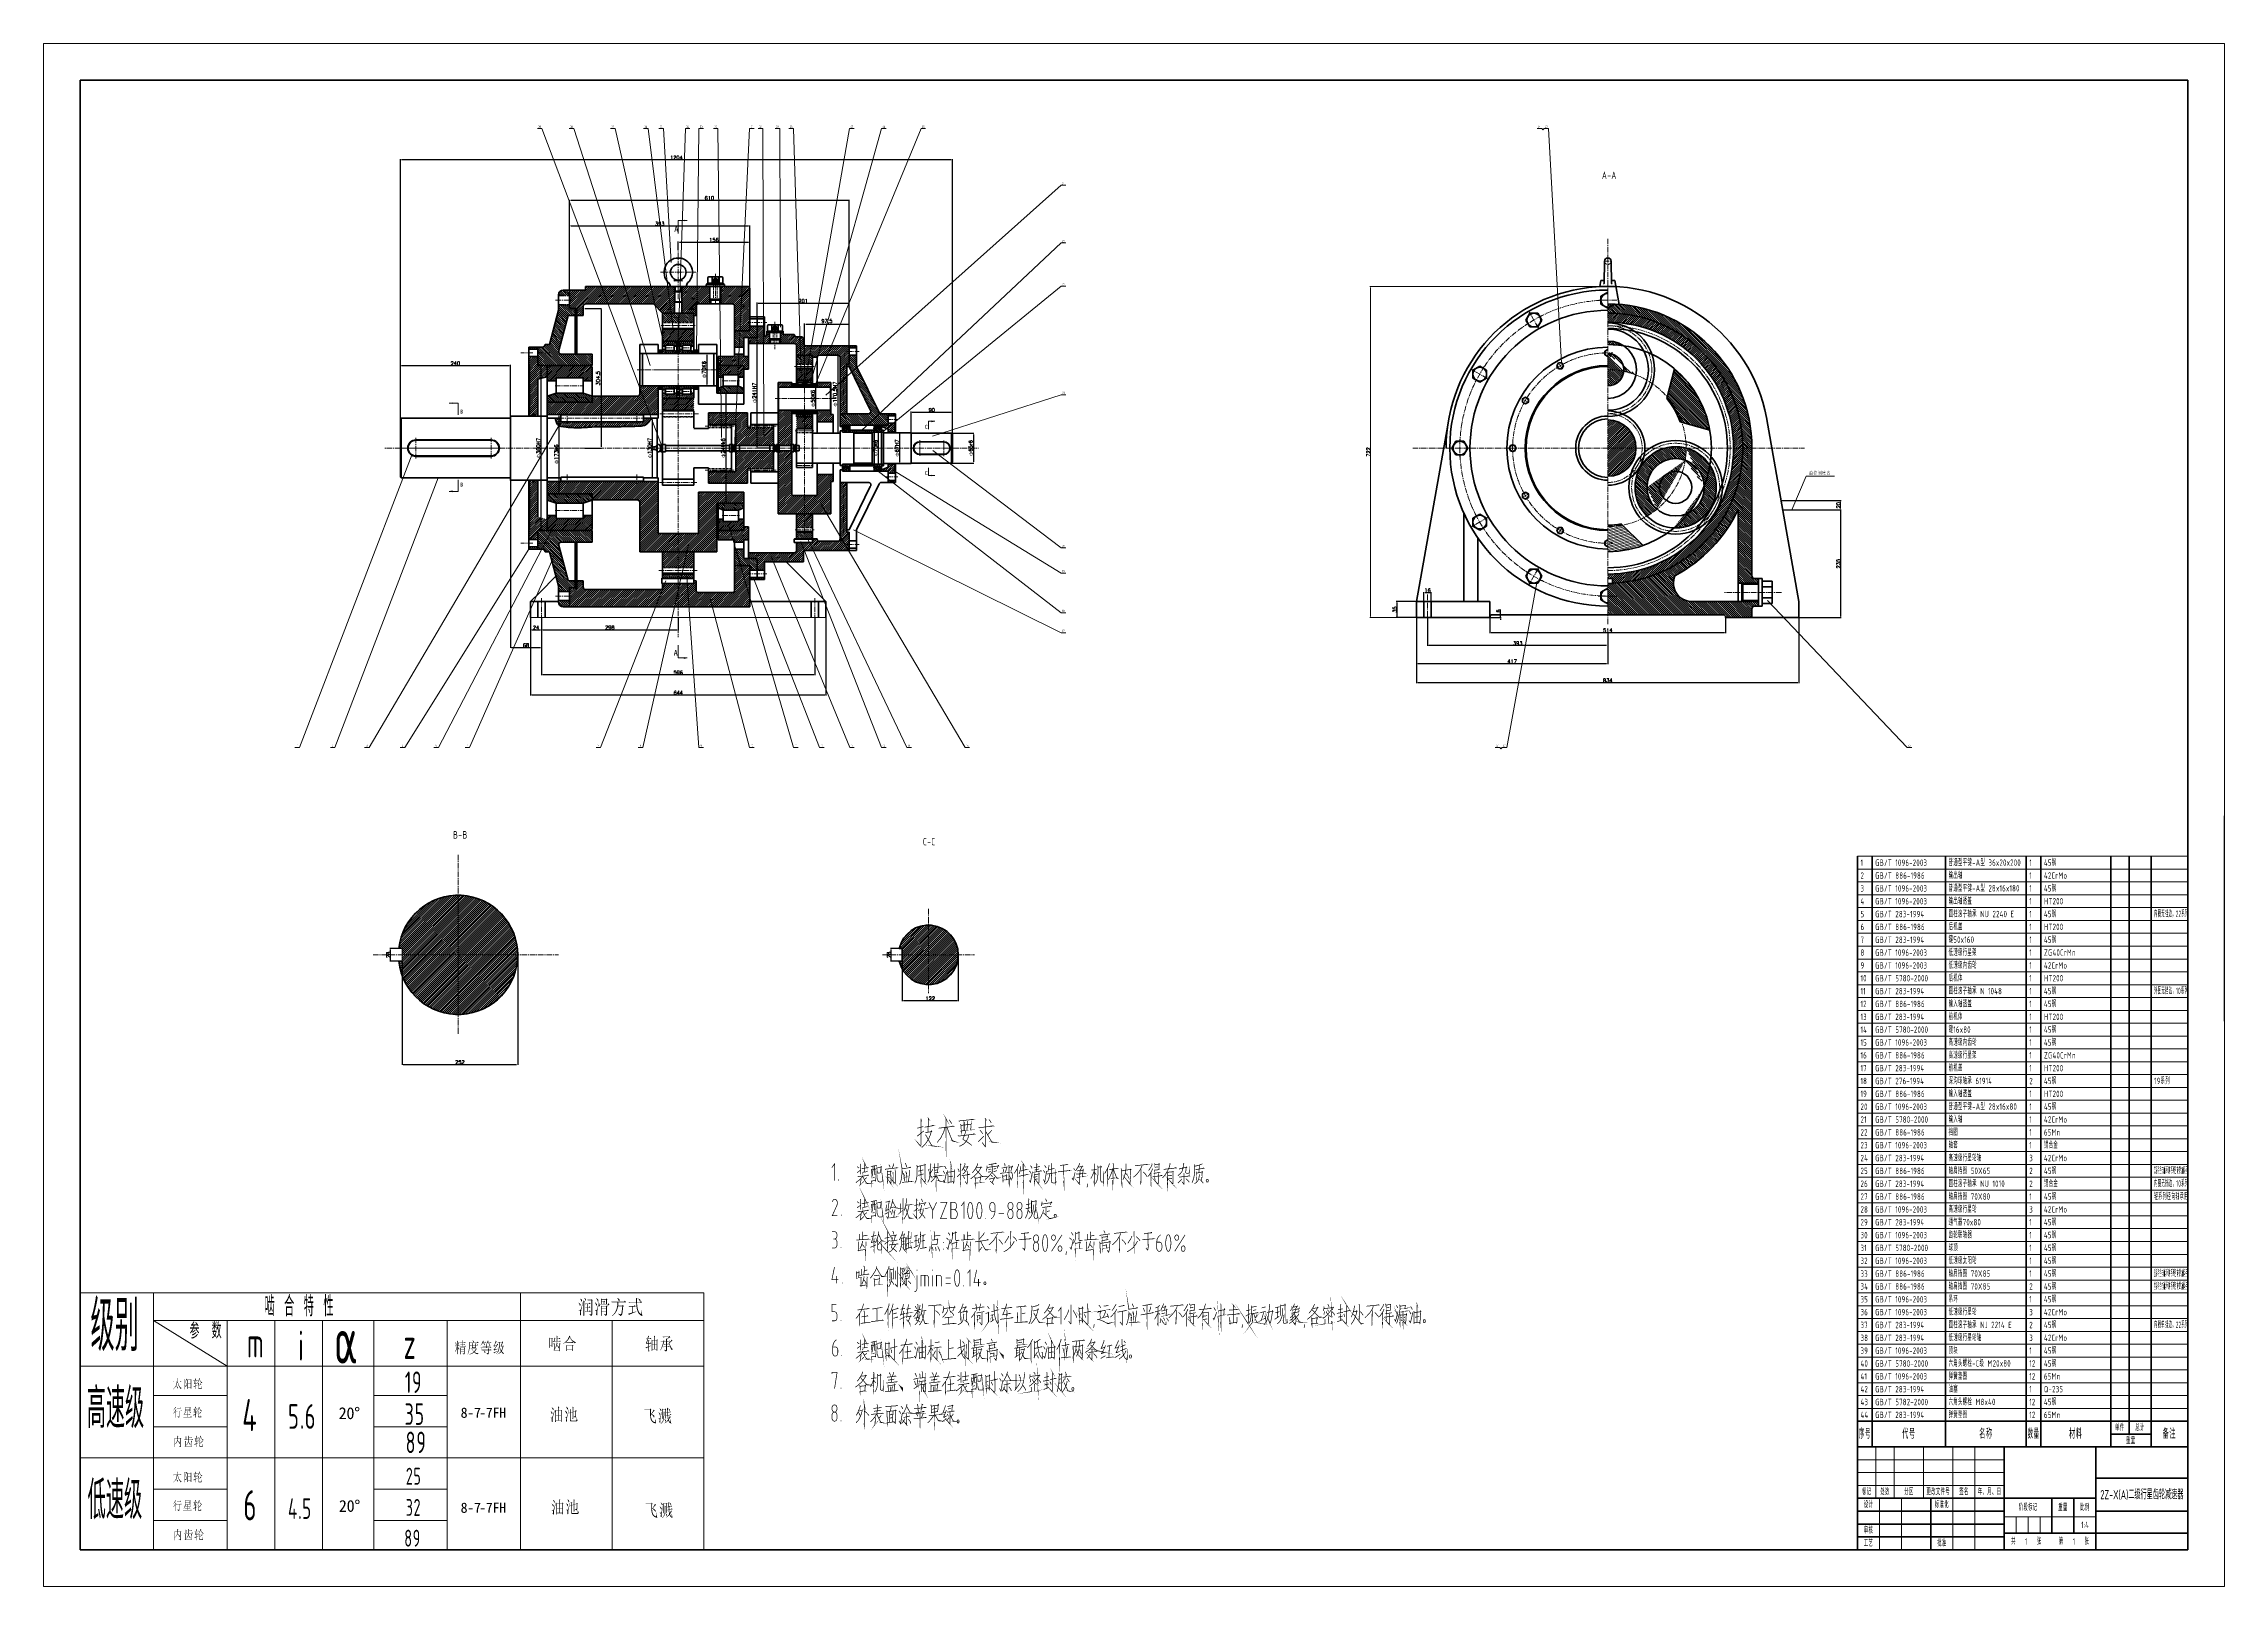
# Model space of a CAD drawing. Header units: millimetres. Extents: x -2378 to 2378, y -1682 to 1682.
import ezdxf
from ezdxf.enums import TextEntityAlignment as Align

# ---------------------------------------------------------------- set-up
doc = ezdxf.new("R2010")
doc.units = ezdxf.units.MM
doc.set_wipeout_variables(frame=1)
doc.header["$PDSIZE"] = -5
doc.linetypes.add('点画线', pattern=[18, 12, -2, 2, -2])
doc.linetypes.add('虚线', pattern=[2, 1, -1])
doc.layers.get('0').update_dxf_attribs({"lineweight": 35})
doc.layers.get('Defpoints').update_dxf_attribs({"lineweight": 18})
for name, color, linetype, lineweight in [('中心线层', 1, '点画线', 18), ('剖面线层', 4, 'Continuous', 18), ('尺寸线层', 3, 'Continuous', 18), ('粗实线层', 7, 'Continuous', 35), ('细实线层', 7, 'Continuous', 18), ('虚线层', 6, '虚线', 18)]:
    doc.layers.add(name, color=color, linetype=linetype, lineweight=lineweight)
doc.styles.get("Standard").update_dxf_attribs({"font": 'txt.shx'})
doc.styles.add('标准', font='isocp.shx', dxfattribs={"width": 0.667, "bigfont": 'gbcbig.shx'})
doc.dimstyles.new('ISO-25', dxfattribs={"dimtxt": 8, "dimasz": 2.5, "dimexe": 1.25, "dimexo": 0.625, "dimtad": 1, "dimtxsty": 'Standard', "dimcen": 2.5, "dimdle": 5, "dimadec": 0, "dimazin": 0, "dimtfac": 1, "dimtmove": 0, "dimatfit": 3, "dimfxl": 1, "dimarcsym": 0})
pattern_1 = [(45, (0, 0), (-2.1213203, 2.1213203), [])]
pattern_2 = [(135, (0, 0), (-2.245064, -2.245064), [])]
pattern_3 = [(315, (0, 0), (2.1213203, 2.1213203), [])]
pattern_4 = [(45, (-721, 908), (-1.41421, 1.41421), [])]
pattern_5 = [(315, (-736, 908), (2.12132, 2.12132), [])]
pattern_6 = [(45, (-736, 908), (-2.12132, 2.12132), [])]
pattern_7 = [(45, (-746, 908), (-1.41421, 1.41421), [])]
pattern_8 = [(45, (0, 0), (-1.4142136, 1.4142136), [])]
pattern_9 = [(315, (-717, 908), (2.12132, 2.12132), [])]
pattern_10 = [(45, (-717, 908), (-2.12132, 2.12132), [])]
pattern_11 = [(315, (-636, 800), (2.12132, 2.12132), [])]
pattern_12 = [(45, (-636, 800), (-1.76777, 1.76777), [])]
pattern_13 = [(315, (-567, 800), (2.12132, 2.12132), [])]
pattern_14 = [(45, (-567, 800), (-1.76777, 1.76777), [])]
pattern_15 = [(315, (-1028, 971), (2.12132, 2.12132), [])]
pattern_16 = [(45, (-1028, 971), (-2.12132, 2.12132), [])]
pattern_17 = [(45, (-997, 971), (-1.41421, 1.41421), [])]
pattern_18 = [(315, (-991, 971), (2.12132, 2.12132), [])]
pattern_19 = [(45, (-991, 971), (-2.12132, 2.12132), [])]
pattern_20 = [(45, (-960, 971), (-1.41421, 1.41421), [])]

msp = doc.modelspace()

# ---------------------------------------------------------------- texts
at = {"layer": '粗实线层', "color": 0, "attachment_point": 1}
for s, insert, char_height, width in [('{\\fSimSun|b0|i0|c119|p14;A}', (-1002.664, 1283.86), 12.47853, 16.77669), ('{\\fSimSun|b0|i0|c119|p14;B}', (-1469.656, 884.146), 8.7268, 11.15091), ('{\\fSimSun|b0|i0|c119|p14;C}', (-456.465, 850.785), 8.7268, 10.76305), ('{\\fSimSun|b0|i0|c119|p14;B}', (-1469.656, 724.69), 8.7268, 11.15091), ('{\\fSimSun|b0|i0|c119|p14;C}', (-456.465, 750.16), 8.7268, 10.76305), ('{\\fSimSun|b0|i0|c119|p14;A}', (-1003.934, 359.666), 12.47853, 16.77669)]:
    msp.add_mtext(s, dxfattribs=dict(at, insert=insert, char_height=char_height, width=width))
at = {"layer": '细实线层', "style": '标准', "width": 0.667}
for s, height, p in [('级别', 109.8718, (-2275.745, -1168.74)), ('m', 65.054, (-1934.469, -1183.008)), ('i', 65.054, (-1823.081, -1189.692)), ('α', 101.074, (-1744.696, -1196.268)), ('高速级', 86.8826, (-2283.844, -1337.037)), ('4', 70.147, (-1944.868, -1343.674)), ('低速级', 82.8185, (-2282.208, -1535.217)), ('6', 65.83, (-1942.358, -1538.035))]:
    msp.add_text(s, height=height, dxfattribs=at).set_placement(p)
at = {"layer": '细实线层', "line_spacing_factor": 1.15057, "style": '标准'}
for s, insert, char_height, width, attachment_point in [('\\T1.1;A-A', (1020.464, 1402.773), 16, 205.29847, 1), ('\\T1.1;B-B', (-1484.999, -35.101), 16.4576, 136.89616, 1), ('\\T1.1;C-C', (-460.355, -50.22), 16, 156.1277, 1), ('\\T1.1;啮 合 特 性', (-1896.396, -1093.121), 44.19035, 286.4335, 7), ('{\\T1.1;参}', (-2059.753, -1107.541), 34.4256, 21.23975, 1), ('{\\T1.1;数}', (-2011.575, -1106.957), 34.4256, 21.23975, 1), ('\\T1.1;z', (-1593.095, -1120.36), 65.8303, 18.81807, 1), ('\\T1.1;19', (-1590.079, -1213.381), 46.8428, 34.36859, 1), ('\\T1.1;35', (-1590.497, -1283.004), 46.8428, 73.20064, 1), ('\\T1.1;5.6', (-1844.835, -1284.578), 53.8351, 55.91386, 1), ('\\T1.1;89', (-1588.381, -1344.661), 46.8428, 41.06377, 1), ('\\T1.1;25', (-1588.041, -1423.396), 36.9113, 30.59898, 1), ('\\T1.1;4.5', (-1845.138, -1490.064), 44.8624, 46.59472, 1), ('\\T1.1;32', (-1588.261, -1491.383), 36.9113, 30.59898, 1), ('\\T1.1;89', (-1591.269, -1558.47), 36.9113, 129.01339, 1)]:
    msp.add_mtext(s, dxfattribs=dict(at, insert=insert, char_height=char_height, width=width, attachment_point=attachment_point))
at = {"layer": '细实线层', "insert": (511.147, 791.498), "char_height": 8, "width": 30.85714, "attachment_point": 5, "rotation": 90}
msp.add_mtext('722', dxfattribs=at)
at = {"layer": '细实线层', "color": 0, "attachment_point": 1}
for s, insert, char_height, width in [('{\\fSimSun|b0|i0|c119|p14;2}', (-1734.491, -1291.502), 25.73191, 28.3051), ('{\\fSimSun|b0|i0|c119|p14;0}', (-1717.558, -1291.502), 25.73191, 29.44874), ('{\\fSimSun|b0|i0|c119|p14;%%D}', (-1700.624, -1291.502), 25.73191, 17.15461), ('{\\fSimSun|b0|i0|c119|p14;8}', (-1468.55, -1292.122), 22.26156, 25.22976), ('{\\fSimSun|b0|i0|c119|p14;-}', (-1453.9, -1292.122), 22.26156, 27.45592), ('{\\fSimSun|b0|i0|c119|p14;7}', (-1439.251, -1292.122), 22.26156, 23.99301), ('{\\fSimSun|b0|i0|c119|p14;-}', (-1428.264, -1292.122), 22.26156, 27.45592), ('{\\fSimSun|b0|i0|c119|p14;7}', (-1413.614, -1292.122), 22.26156, 23.99301), ('{\\fSimSun|b0|i0|c119|p14;F}', (-1398.964, -1292.122), 22.26156, 28.94002), ('{\\fSimSun|b0|i0|c119|p14;H}', (-1384.315, -1292.122), 22.26156, 29.43472), ('{\\fSimSun|b0|i0|c119|p14;2}', (-1734.108, -1493.748), 25.73191, 28.3051), ('{\\fSimSun|b0|i0|c119|p14;0}', (-1717.175, -1493.748), 25.73191, 29.44874), ('{\\fSimSun|b0|i0|c119|p14;%%D}', (-1700.242, -1493.748), 25.73191, 17.15461), ('{\\fSimSun|b0|i0|c119|p14;8}', (-1468.55, -1499.338), 22.26156, 25.22976), ('{\\fSimSun|b0|i0|c119|p14;-}', (-1453.9, -1499.338), 22.26156, 27.45592), ('{\\fSimSun|b0|i0|c119|p14;7}', (-1439.251, -1499.338), 22.26156, 23.99301), ('{\\fSimSun|b0|i0|c119|p14;-}', (-1428.264, -1499.338), 22.26156, 27.45592), ('{\\fSimSun|b0|i0|c119|p14;7}', (-1413.614, -1499.338), 22.26156, 23.99301), ('{\\fSimSun|b0|i0|c119|p14;F}', (-1398.964, -1499.338), 22.26156, 28.94002), ('{\\fSimSun|b0|i0|c119|p14;H}', (-1384.315, -1499.338), 22.26156, 29.43472)]:
    msp.add_mtext(s, dxfattribs=dict(at, insert=insert, char_height=char_height, width=width))

# ---------------------------------------------------------------- blocks, each defined once
blk = doc.blocks.new('$CAXA_FRAME_13B17AC1$')
at = {"layer": '粗实线层'}
for p, q in [((-574.5, 400.5), (-574.5, -400.5)), ((574.5, 400.5), (-574.5, 400.5)), ((574.5, -400.5), (574.5, 400.5)), ((-574.5, -400.5), (574.5, -400.5))]:
    blk.add_line(p, q, dxfattribs=at)
at = {"layer": '细实线层'}
for p, q in [((594.5, 420.5), (-594.5, 420.5)), ((-594.5, 420.5), (-594.5, -420.5)), ((594.5, -420.5), (594.5, 420.5)), ((-594.5, -420.5), (594.5, -420.5))]:
    blk.add_line(p, q, dxfattribs=at)
blk = doc.blocks.new('$CAXA_TITLE_151E506F$')
at = {"layer": '粗实线层'}
for p, q in [((0, 56), (-180, 56)), ((-180, 56), (-180, 0)), ((-100, 56), (-100, 0)), ((-50, 56), (-50, 0)), ((0, 0), (0, 56)), ((0, 39), (-50, 39)), ((-50, 28), (-180, 28)), ((-140, 28), (-140, 0)), ((-74, 28), (-74, 9)), ((-62, 28), (-62, 9)), ((-100, 21), (-180, 21)), ((-100, 14), (-180, 14)), ((0, 21), (-50, 21)), ((-100, 7), (-180, 7)), ((0, 0), (-180, 0)), ((0, 9), (-100, 9))]:
    blk.add_line(p, q, dxfattribs=at)
at = {"layer": '细实线层'}
for p, q in [((-100, 49), (-180, 49)), ((-170, 56), (-170, 28)), ((-160, 56), (-160, 28)), ((-144, 56), (-144, 28)), ((-128, 56), (-128, 0)), ((-116, 56), (-116, 0)), ((-100, 42), (-180, 42)), ((-100, 35), (-180, 35)), ((-168, 28), (-168, 0)), ((-156, 28), (-156, 0)), ((-50, 18), (-100, 18)), ((-93.5, 18), (-93.5, 9)), ((-87, 18), (-87, 9)), ((-80.5, 18), (-80.5, 9))]:
    blk.add_line(p, q, dxfattribs=at)
at = {"layer": '尺寸线层', "char_height": 3.5, "attachment_point": 5, "line_spacing_factor": 2.57089, "style": '标准'}
for s, insert, width in [('\\T1.1;标记', (-175, 31.5), 18), ('\\T1.1;设计', (-174, 24.5), 22), ('\\T1.1;处数', (-165, 31.5), 18), ('\\T1.1;分区', (-152, 31.5), 30), ('\\T1.1;更改文件号', (-136, 31.5), 30), ('\\T1.1;标准化', (-134, 24.5), 22), ('\\T1.1;签名', (-122, 31.5), 22), ('\\T1.1;年、月、日', (-108, 31.5), 30), ('\\T1.1;阶段标记', (-87, 23), 50), ('\\T1.1;重量', (-68, 23), 22), ('\\T1.1;比例', (-56, 23), 22), ('\\T1.1;审核', (-174, 10.5), 22), ('\\T1.1;工艺', (-174, 3.5), 22), ('\\T1.1;批准', (-134, 3.5), 22), ('\\T1.1;共', (-95, 4.5), 8), ('\\T1.1;张', (-81, 4.5), 8), ('\\T1.1;第', (-69, 4.5), 8), ('\\T1.1;张', (-55, 4.5), 8)]:
    blk.add_mtext(s, dxfattribs=dict(at, insert=insert, width=width))
at = {"layer": '尺寸线层', "style": '标准'}
for tag, height, width, p in [('标记C', 2.55, 0.667, (-175, 52.5)), ('处数C', 2.55, 0.667, (-165, 52.5)), ('分区C', 2.55, 0.667, (-152, 52.5)), ('更改文件号C', 2.55, 0.667, (-136, 52.5)), ('更改签名C', 2.55, 0.667, (-122, 52.5)), ('更改日期C', 2.55, 0.667, (-108, 52.5)), ('单位名称', 3.65, 0.667, (-25, 47.5)), ('标记A', 2.55, 0.667, (-175, 38.5)), ('标记B', 2.55, 0.667, (-175, 45.5)), ('处数A', 2.55, 0.667, (-165, 38.5)), ('处数B', 2.55, 0.667, (-165, 45.5)), ('分区A', 2.55, 0.667, (-152, 38.5)), ('分区B', 2.55, 0.667, (-152, 45.5)), ('更改文件号B', 2.55, 0.667, (-136, 45.5)), ('更改文件号A', 2.55, 0.667, (-136, 38.5)), ('更改签名A', 2.55, 0.667, (-122, 38.5)), ('更改签名B', 2.55, 0.667, (-122, 45.5)), ('更改日期A', 2.55, 0.667, (-108, 38.5)), ('更改日期B', 2.55, 0.667, (-108, 45.5)), ('材料名称', 3.65, 0.667, (-75, 42)), ('设计', 2.55, 0.667, (-162, 24.5)), ('设计日期', 2.55, 0.667, (-148, 24.5)), ('标准化', 2.55, 0.667, (-122, 24.5)), ('标准化日期', 2.55, 0.667, (-108, 24.5)), ('图纸名称', 3.65, 0.667, (-25, 30)), ('审核', 2.55, 0.667, (-162, 10.5)), ('审核日期', 2.55, 0.667, (-148, 10.5)), ('阶段标记S', 2.55, 0.40513, (-96.7, 13.5)), ('阶段标记A', 2.55, 0.399757, (-90.2, 13.5)), ('阶段标记B', 2.55, 0.40513, (-83.7, 13.5)), ('阶段标记C', 2.55, 0.40513, (-77.2, 13.5)), ('重量', 2.55, 0.667, (-68, 13.5)), ('图纸比例', 2.55, 0.667, (-56, 13.5)), ('图纸编号', 3.65, 0.667, (-25, 15)), ('工艺', 2.55, 0.667, (-162, 3.5)), ('工艺日期', 2.55, 0.667, (-148, 3.5)), ('批准', 2.55, 0.667, (-122, 3.5)), ('批准日期', 2.55, 0.667, (-108, 3.5)), ('页数', 2.55, 0.667, (-88, 4.5)), ('页码', 2.55, 0.667, (-62, 4.5)), ('投影符号', 2.55, 0.667, (-25, 4.5))]:
    blk.add_attdef(tag, text='', height=height, dxfattribs=dict(at, width=width)).set_placement(p, align=Align.MIDDLE_CENTER)
blk = doc.blocks.new('*X12')
at = {"layer": '中心线层', "linetype": '点画线', "lineweight": 18}
blk.add_line((-9, 0), (209, 0), dxfattribs=at)
at = {"layer": '中心线层'}
for p, q in [((18, 22.5), (18, -22.5)), ((182, -22.5), (182, 22.5))]:
    blk.add_line(p, q, dxfattribs=at)
at = {"layer": '粗实线层'}
for p, q in [((18, 18), (182, 18)), ((18, 17), (182, 17)), ((18, -17), (182, -17)), ((18, -18), (182, -18))]:
    blk.add_line(p, q, dxfattribs=at)
for centre, radius, start, end in [((18, 0), 18, 90, 270), ((18, 0), 17, 90, 270), ((182, 0), 18, 270, 90), ((182, 0), 17, 270, 90)]:
    blk.add_arc(centre, radius, start, end, dxfattribs=at)
blk = doc.blocks.new('*X13')
at = {"layer": '中心线层'}
for p, q in [((14, -3.5), (14, 19.5)), ((166, -3.5), (166, 19.5))]:
    blk.add_line(p, q, dxfattribs=at)
at = {"layer": '粗实线层'}
for p, q in [((0, 15.4), (0.6, 16)), ((0, 0.6), (0, 15.4)), ((0, 15.4), (180, 15.4)), ((0, 0.6), (0.6, 0)), ((0, 0.6), (180, 0.6)), ((0.6, 16), (179.4, 16)), ((0.6, 0), (179.4, 0)), ((179.4, 16), (180, 15.4)), ((179.4, 0), (180, 0.6)), ((180, 0.6), (180, 15.4))]:
    blk.add_line(p, q, dxfattribs=at)
blk = doc.blocks.new('*X14')
at = {"layer": '粗实线层'}
for p, q in [((0, 7.6), (0.4, 8)), ((0, 0.4), (0, 7.6)), ((0, 7.6), (40, 7.6)), ((0, 0.4), (0.4, 0)), ((0, 0.4), (40, 0.4)), ((0.4, 8), (39.6, 8)), ((0.4, 0), (39.6, 0)), ((39.6, 8), (40, 7.6)), ((39.6, 0), (40, 0.4)), ((40, 0.4), (40, 7.6))]:
    blk.add_line(p, q, dxfattribs=at)
blk = doc.blocks.new('*X15')
at = {"layer": '粗实线层'}
for p, q in [((0, 11.4), (0.6, 12)), ((0, 0.6), (0, 11.4)), ((0, 11.4), (70, 11.4)), ((0, 0.6), (0.6, 0)), ((0, 0.6), (70, 0.6)), ((0.6, 12), (69.4, 12)), ((0.6, 0), (69.4, 0)), ((69.4, 12), (70, 11.4)), ((69.4, 0), (70, 0.6)), ((70, 0.6), (70, 11.4))]:
    blk.add_line(p, q, dxfattribs=at)
blk = doc.blocks.new('*X16')
at = {"layer": '中心线层', "linetype": '点画线', "lineweight": 18}
for p, q in [((8.5, 0), (-8.5, 0)), ((0, -8.5), (0, 8.5))]:
    blk.add_line(p, q, dxfattribs=at)
at = {"layer": '粗实线层'}
for p, q in [((0, 7.5), (-6.5, 3.8)), ((-6.5, 3.8), (-6.5, -3.8)), ((6.5, 3.8), (0, 7.5)), ((6.5, 3.8), (6.5, -3.8)), ((-6.5, -3.8), (0, -7.5)), ((0, -7.5), (6.5, -3.8))]:
    blk.add_line(p, q, dxfattribs=at)
blk.add_circle((0, 0), 6.5, dxfattribs=at)
blk = doc.blocks.new('*X17')
at = {"layer": 'Defpoints', "color": 0, "transparency": 16777216}
for p in [(-1316, 430.5), (-1292, 430.5), (-1292, 404.1)]:
    blk.add_point(p, dxfattribs=at)
at = {"layer": '尺寸线层', "color": 0, "linetype": 'Continuous', "lineweight": -2, "transparency": 16777216}
for p, q in [((-1316, 429.9), (-1316, 402.9)), ((-1292, 429.9), (-1292, 402.9)), ((-1313.5, 404.1), (-1294.5, 404.1))]:
    blk.add_line(p, q, dxfattribs=at)
at = {"layer": '尺寸线层', "color": 0, "transparency": 16777216}
for points in [[(-1313.5, 404.6), (-1313.5, 403.7), (-1316, 404.1)], [(-1294.5, 404.6), (-1294.5, 403.7), (-1292, 404.1)]]:
    blk.add_solid(points, dxfattribs=at)
at = {"layer": '尺寸线层', "color": 0, "transparency": 16777216, "insert": (-1304, 408.8), "char_height": 8, "width": 19.429, "attachment_point": 5}
blk.add_mtext('\\A1;24', dxfattribs=at)
blk = doc.blocks.new('*X18')
at = {"layer": 'Defpoints', "color": 0, "transparency": 16777216}
for p in [(-1292, 430.5), (-994, 430.5), (-994, 404.1)]:
    blk.add_point(p, dxfattribs=at)
at = {"layer": '尺寸线层', "color": 0, "linetype": 'Continuous', "lineweight": -2, "transparency": 16777216}
for p, q in [((-1292, 429.9), (-1292, 402.9)), ((-994, 429.9), (-994, 402.9)), ((-1289.5, 404.1), (-996.5, 404.1))]:
    blk.add_line(p, q, dxfattribs=at)
at = {"layer": '尺寸线层', "color": 0, "transparency": 16777216}
for points in [[(-1289.5, 404.6), (-1289.5, 403.7), (-1292, 404.1)], [(-996.5, 404.6), (-996.5, 403.7), (-994, 404.1)]]:
    blk.add_solid(points, dxfattribs=at)
at = {"layer": '尺寸线层', "color": 0, "transparency": 16777216, "insert": (-1143, 408.8), "char_height": 8, "width": 30.857, "attachment_point": 5}
blk.add_mtext('\\A1;298', dxfattribs=at)
blk = doc.blocks.new('*X19')
at = {"layer": 'Defpoints', "color": 0, "transparency": 16777216}
for p in [(-1360, 730), (-1292, 402.9), (-1292, 365.5)]:
    blk.add_point(p, dxfattribs=at)
at = {"layer": '尺寸线层', "color": 0, "linetype": 'Continuous', "lineweight": -2, "transparency": 16777216}
for p, q in [((-1360, 729.4), (-1360, 364.2)), ((-1292, 402.3), (-1292, 364.2)), ((-1357.5, 365.5), (-1294.5, 365.5))]:
    blk.add_line(p, q, dxfattribs=at)
at = {"layer": '尺寸线层', "color": 0, "transparency": 16777216}
for points in [[(-1357.5, 365.9), (-1357.5, 365.1), (-1360, 365.5)], [(-1294.5, 365.9), (-1294.5, 365.1), (-1292, 365.5)]]:
    blk.add_solid(points, dxfattribs=at)
at = {"layer": '尺寸线层', "color": 0, "transparency": 16777216, "insert": (-1326, 370.1), "char_height": 8, "width": 19.429, "attachment_point": 5}
blk.add_mtext('\\A1;68', dxfattribs=at)
blk = doc.blocks.new('*X20')
at = {"layer": 'Defpoints', "color": 0, "transparency": 16777216}
for p in [(-696, 430.5), (-1292, 364.2), (-1292, 305.8)]:
    blk.add_point(p, dxfattribs=at)
at = {"layer": '尺寸线层', "color": 0, "linetype": 'Continuous', "lineweight": -2, "transparency": 16777216}
for p, q in [((-696, 429.9), (-696, 304.6)), ((-1292, 363.6), (-1292, 304.6)), ((-698.5, 305.8), (-1289.5, 305.8))]:
    blk.add_line(p, q, dxfattribs=at)
at = {"layer": '尺寸线层', "color": 0, "transparency": 16777216}
for points in [[(-1289.5, 306.2), (-1289.5, 305.4), (-1292, 305.8)], [(-698.5, 306.2), (-698.5, 305.4), (-696, 305.8)]]:
    blk.add_solid(points, dxfattribs=at)
at = {"layer": '尺寸线层', "color": 0, "transparency": 16777216, "insert": (-994, 310.5), "char_height": 8, "width": 29.714, "attachment_point": 5}
blk.add_mtext('\\A1;596', dxfattribs=at)
blk = doc.blocks.new('*X21')
at = {"layer": '中心线层', "linetype": '点画线', "lineweight": 18}
blk.add_line((-7, 0), (87, 0), dxfattribs=at)
at = {"layer": '中心线层'}
for p, q in [((14, 17.5), (14, -17.5)), ((66, -17.5), (66, 17.5))]:
    blk.add_line(p, q, dxfattribs=at)
at = {"layer": '粗实线层'}
for p, q in [((14, 14), (66, 14)), ((14, 13.4), (66, 13.4)), ((14, -13.4), (66, -13.4)), ((14, -14), (66, -14))]:
    blk.add_line(p, q, dxfattribs=at)
for centre, radius, start, end in [((14, 0), 14, 90, 270), ((14, 0), 13.4, 90, 270), ((66, 0), 14, 270, 90), ((66, 0), 13.4, 270, 90)]:
    blk.add_arc(centre, radius, start, end, dxfattribs=at)
blk = doc.blocks.new('*X22')
at = {"layer": 'Defpoints', "color": 0, "transparency": 16777216}
for p in [(-396, 878.5), (-486, 832.5), (-396, 830.5)]:
    blk.add_point(p, dxfattribs=at)
at = {"layer": '尺寸线层', "color": 0, "linetype": 'Continuous', "lineweight": -2, "transparency": 16777216}
for p, q in [((-486, 833.1), (-486, 879.7)), ((-483.5, 878.5), (-398.5, 878.5)), ((-396, 831.1), (-396, 879.7))]:
    blk.add_line(p, q, dxfattribs=at)
at = {"layer": '尺寸线层', "color": 0, "transparency": 16777216}
for points in [[(-483.5, 878.9), (-483.5, 878.1), (-486, 878.5)], [(-398.5, 878.9), (-398.5, 878.1), (-396, 878.5)]]:
    blk.add_solid(points, dxfattribs=at)
at = {"layer": '尺寸线层', "color": 0, "transparency": 16777216, "insert": (-441, 883.1), "char_height": 8, "width": 19.429, "attachment_point": 5}
blk.add_mtext('\\A1;90', dxfattribs=at)
blk = doc.blocks.new('*X23')
at = {"layer": 'Defpoints', "color": 0, "transparency": 16777216}
for p in [(-621, 1070.5), (-621, 1023), (-718.5, 984.8)]:
    blk.add_point(p, dxfattribs=at)
at = {"layer": '尺寸线层', "color": 0, "linetype": 'Continuous', "lineweight": -2, "transparency": 16777216}
for p, q in [((-718.5, 985.4), (-718.5, 1071.8)), ((-716, 1070.5), (-623.5, 1070.5)), ((-621, 1023.6), (-621, 1071.8))]:
    blk.add_line(p, q, dxfattribs=at)
at = {"layer": '尺寸线层', "color": 0, "transparency": 16777216}
for points in [[(-716, 1070.9), (-716, 1070.1), (-718.5, 1070.5)], [(-623.5, 1070.9), (-623.5, 1070.1), (-621, 1070.5)]]:
    blk.add_solid(points, dxfattribs=at)
at = {"layer": '尺寸线层', "color": 0, "transparency": 16777216, "insert": (-669.7, 1075.8), "char_height": 8, "width": 34.286, "attachment_point": 5}
blk.add_mtext('\\A1;97,5', dxfattribs=at)
blk = doc.blocks.new('*X24')
at = {"layer": 'Defpoints', "color": 0, "transparency": 16777216}
for p in [(-838, 1249.3), (-994, 1230.7), (-838, 1147.5)]:
    blk.add_point(p, dxfattribs=at)
at = {"layer": '尺寸线层', "color": 0, "linetype": 'Continuous', "lineweight": -2, "transparency": 16777216}
for p, q in [((-994, 1231.3), (-994, 1250.6)), ((-991.5, 1249.3), (-840.5, 1249.3)), ((-838, 1148.1), (-838, 1250.6))]:
    blk.add_line(p, q, dxfattribs=at)
at = {"layer": '尺寸线层', "color": 0, "transparency": 16777216}
for points in [[(-991.5, 1249.7), (-991.5, 1248.9), (-994, 1249.3)], [(-840.5, 1249.7), (-840.5, 1248.9), (-838, 1249.3)]]:
    blk.add_solid(points, dxfattribs=at)
at = {"layer": '尺寸线层', "color": 0, "transparency": 16777216, "insert": (-916, 1253.9), "char_height": 8, "width": 26.286, "attachment_point": 5}
blk.add_mtext('\\A1;156', dxfattribs=at)
blk = doc.blocks.new('*X25')
at = {"layer": 'Defpoints', "color": 0, "transparency": 16777216}
for p in [(-838, 1284.5), (-838, 1250.6), (-1231, 1144.5)]:
    blk.add_point(p, dxfattribs=at)
at = {"layer": '尺寸线层', "color": 0, "linetype": 'Continuous', "lineweight": -2, "transparency": 16777216}
for p, q in [((-1231, 1145.1), (-1231, 1285.7)), ((-1228.5, 1284.5), (-840.5, 1284.5)), ((-838, 1251.2), (-838, 1285.7))]:
    blk.add_line(p, q, dxfattribs=at)
at = {"layer": '尺寸线层', "color": 0, "transparency": 16777216}
for points in [[(-1228.5, 1284.9), (-1228.5, 1284.1), (-1231, 1284.5)], [(-840.5, 1284.9), (-840.5, 1284.1), (-838, 1284.5)]]:
    blk.add_solid(points, dxfattribs=at)
at = {"layer": '尺寸线层', "color": 0, "transparency": 16777216, "insert": (-1034.5, 1289.1), "char_height": 8, "width": 28.571, "attachment_point": 5}
blk.add_mtext('\\A1;393', dxfattribs=at)
blk = doc.blocks.new('*X26')
at = {"layer": 'Defpoints', "color": 0, "transparency": 16777216}
for p in [(-621, 1116.3), (-822, 1086.5), (-621, 1071.8)]:
    blk.add_point(p, dxfattribs=at)
at = {"layer": '尺寸线层', "color": 0, "linetype": 'Continuous', "lineweight": -2, "transparency": 16777216}
for p, q in [((-822, 1087.1), (-822, 1117.6)), ((-819.5, 1116.3), (-623.5, 1116.3)), ((-621, 1072.4), (-621, 1117.6))]:
    blk.add_line(p, q, dxfattribs=at)
at = {"layer": '尺寸线层', "color": 0, "transparency": 16777216}
for points in [[(-819.5, 1116.7), (-819.5, 1115.9), (-822, 1116.3)], [(-623.5, 1116.7), (-623.5, 1115.9), (-621, 1116.3)]]:
    blk.add_solid(points, dxfattribs=at)
at = {"layer": '尺寸线层', "color": 0, "transparency": 16777216, "insert": (-721.5, 1120.9), "char_height": 8, "width": 27.429, "attachment_point": 5}
blk.add_mtext('\\A1;201', dxfattribs=at)
blk = doc.blocks.new('*X27')
at = {"layer": 'Defpoints', "color": 0, "transparency": 16777216}
for p in [(-621, 1340.5), (-1231, 1285.7), (-621, 1117.6)]:
    blk.add_point(p, dxfattribs=at)
at = {"layer": '尺寸线层', "color": 0, "linetype": 'Continuous', "lineweight": -2, "transparency": 16777216}
for p, q in [((-1231, 1286.3), (-1231, 1341.7)), ((-1228.5, 1340.5), (-623.5, 1340.5)), ((-621, 1118.2), (-621, 1341.7))]:
    blk.add_line(p, q, dxfattribs=at)
at = {"layer": '尺寸线层', "color": 0, "transparency": 16777216}
for points in [[(-1228.5, 1340.9), (-1228.5, 1340.1), (-1231, 1340.5)], [(-623.5, 1340.9), (-623.5, 1340.1), (-621, 1340.5)]]:
    blk.add_solid(points, dxfattribs=at)
at = {"layer": '尺寸线层', "color": 0, "transparency": 16777216, "insert": (-926, 1345.1), "char_height": 8, "width": 27.429, "attachment_point": 5}
blk.add_mtext('\\A1;610', dxfattribs=at)
blk = doc.blocks.new('*X28')
at = {"layer": 'Defpoints', "color": 0, "transparency": 16777216}
for p in [(-1360, 980.2), (-1600, 863), (-1360, 865)]:
    blk.add_point(p, dxfattribs=at)
at = {"layer": '尺寸线层', "color": 0, "linetype": 'Continuous', "lineweight": -2, "transparency": 16777216}
for p, q in [((-1600, 863.6), (-1600, 981.4)), ((-1597.5, 980.2), (-1362.5, 980.2)), ((-1360, 865.6), (-1360, 981.4))]:
    blk.add_line(p, q, dxfattribs=at)
at = {"layer": '尺寸线层', "color": 0, "transparency": 16777216}
for points in [[(-1597.5, 980.6), (-1597.5, 979.8), (-1600, 980.2)], [(-1362.5, 980.6), (-1362.5, 979.8), (-1360, 980.2)]]:
    blk.add_solid(points, dxfattribs=at)
at = {"layer": '尺寸线层', "color": 0, "transparency": 16777216, "insert": (-1480, 984.8), "char_height": 8, "width": 30.857, "attachment_point": 5}
blk.add_mtext('\\A1;240', dxfattribs=at)
blk = doc.blocks.new('*X29')
at = {"layer": 'Defpoints', "color": 0, "transparency": 16777216}
for p in [(-396, 1429), (-1600, 981.4), (-396, 879.7)]:
    blk.add_point(p, dxfattribs=at)
at = {"layer": '尺寸线层', "color": 0, "linetype": 'Continuous', "lineweight": -2, "transparency": 16777216}
for p, q in [((-1600, 982), (-1600, 1430.2)), ((-1597.5, 1429), (-398.5, 1429)), ((-396, 880.4), (-396, 1430.2))]:
    blk.add_line(p, q, dxfattribs=at)
at = {"layer": '尺寸线层', "color": 0, "transparency": 16777216}
for points in [[(-1597.5, 1429.4), (-1597.5, 1428.6), (-1600, 1429)], [(-398.5, 1429.4), (-398.5, 1428.6), (-396, 1429)]]:
    blk.add_solid(points, dxfattribs=at)
at = {"layer": '尺寸线层', "color": 0, "transparency": 16777216, "insert": (-998, 1433.6), "char_height": 8, "width": 38.857, "attachment_point": 5}
blk.add_mtext('\\A1;1204', dxfattribs=at)
blk = doc.blocks.new('*X30')
at = {"layer": 'Defpoints', "color": 0, "transparency": 16777216}
for p in [(-672, 430.5), (-1316, 402.9), (-672, 261.8)]:
    blk.add_point(p, dxfattribs=at)
at = {"layer": '尺寸线层', "color": 0, "linetype": 'Continuous', "lineweight": -2, "transparency": 16777216}
for p, q in [((-672, 429.9), (-672, 260.6)), ((-1316, 402.3), (-1316, 260.6)), ((-1313.5, 261.8), (-674.5, 261.8))]:
    blk.add_line(p, q, dxfattribs=at)
at = {"layer": '尺寸线层', "color": 0, "transparency": 16777216}
for points in [[(-1313.5, 262.2), (-1313.5, 261.4), (-1316, 261.8)], [(-674.5, 262.2), (-674.5, 261.4), (-672, 261.8)]]:
    blk.add_solid(points, dxfattribs=at)
at = {"layer": '尺寸线层', "color": 0, "transparency": 16777216, "insert": (-994, 266.4), "char_height": 8, "width": 30.857, "attachment_point": 5}
blk.add_mtext('\\A1;644', dxfattribs=at)
blk = doc.blocks.new('*X31')
at = {"layer": '细实线层', "transparency": 16777216}
for points in [[(572.9, 463), (573.7, 463), (573.3, 465.5)], [(572.9, 433), (573.7, 433), (573.3, 430.5)]]:
    blk.add_hatch(color=0, dxfattribs=at).paths.add_polyline_path(points, flags=0)
at = {"layer": '细实线层', "color": 0, "linetype": 'Continuous', "lineweight": -2, "transparency": 16777216}
for p, q in [((615.6, 465.5), (572.1, 465.5)), ((615.6, 430.5), (572.1, 430.5)), ((573.3, 463), (573.3, 433))]:
    blk.add_line(p, q, dxfattribs=at)
at = {"layer": '细实线层', "color": 0, "transparency": 16777216, "insert": (568.7, 448), "char_height": 8, "width": 17.143, "attachment_point": 5, "rotation": 90}
blk.add_mtext('35', dxfattribs=at)
blk = doc.blocks.new('*X32')
at = {"layer": 'Defpoints', "color": 0, "transparency": 16777216}
for p in [(776.2, 430.5), (781.2, 436.5), (799.2, 436.5)]:
    blk.add_point(p, dxfattribs=at)
at = {"layer": '尺寸线层', "color": 0, "linetype": 'Continuous', "lineweight": -2, "transparency": 16777216}
for p, q in [((776.9, 430.5), (800.4, 430.5)), ((781.9, 436.5), (800.4, 436.5)), ((799.2, 439), (799.2, 448.1)), ((799.2, 430.5), (799.2, 436.5)), ((799.2, 428), (799.2, 425.5))]:
    blk.add_line(p, q, dxfattribs=at)
at = {"layer": '尺寸线层', "color": 0, "transparency": 16777216}
for points in [[(798.8, 439), (799.6, 439), (799.2, 436.5)], [(798.8, 428), (799.6, 428), (799.2, 430.5)]]:
    blk.add_solid(points, dxfattribs=at)
at = {"layer": '尺寸线层', "color": 0, "transparency": 16777216, "insert": (794.6, 444.8), "char_height": 8, "width": 16, "attachment_point": 5, "rotation": 90}
blk.add_mtext('\\A1;6', dxfattribs=at)
blk = doc.blocks.new('*X33')
at = {"layer": 'Defpoints', "color": 0, "transparency": 16777216}
for p in [(640.2, 430.5), (1033.2, 399.5), (1033.2, 370)]:
    blk.add_point(p, dxfattribs=at)
at = {"layer": '尺寸线层', "color": 0, "linetype": 'Continuous', "lineweight": -2, "transparency": 16777216}
for p, q in [((640.2, 429.9), (640.2, 368.7)), ((1033.2, 398.8), (1033.2, 368.7)), ((642.7, 370), (1030.7, 370))]:
    blk.add_line(p, q, dxfattribs=at)
at = {"layer": '尺寸线层', "color": 0, "transparency": 16777216}
for points in [[(642.7, 370.4), (642.7, 369.5), (640.2, 370)], [(1030.7, 370.4), (1030.7, 369.5), (1033.2, 370)]]:
    blk.add_solid(points, dxfattribs=at)
at = {"layer": '尺寸线层', "color": 0, "transparency": 16777216, "insert": (836.7, 374.6), "char_height": 8, "width": 28.571, "attachment_point": 5}
blk.add_mtext('\\A1;393', dxfattribs=at)
blk = doc.blocks.new('*X34')
at = {"layer": 'Defpoints', "color": 0, "transparency": 16777216}
for p in [(1450.2, 430.5), (616.2, 330.2), (1450.2, 288.6)]:
    blk.add_point(p, dxfattribs=at)
at = {"layer": '尺寸线层', "color": 0, "linetype": 'Continuous', "lineweight": -2, "transparency": 16777216}
for p, q in [((1450.2, 429.9), (1450.2, 287.4)), ((616.2, 329.5), (616.2, 287.4)), ((618.7, 288.6), (1447.7, 288.6))]:
    blk.add_line(p, q, dxfattribs=at)
at = {"layer": '尺寸线层', "color": 0, "transparency": 16777216}
for points in [[(618.7, 289), (618.7, 288.2), (616.2, 288.6)], [(1447.7, 289), (1447.7, 288.2), (1450.2, 288.6)]]:
    blk.add_solid(points, dxfattribs=at)
at = {"layer": '尺寸线层', "color": 0, "transparency": 16777216, "insert": (1033.2, 293.3), "char_height": 8, "width": 29.714, "attachment_point": 5}
blk.add_mtext('\\A1;834', dxfattribs=at)
blk = doc.blocks.new('*X35')
at = {"layer": 'Defpoints', "color": 0, "transparency": 16777216}
for p in [(1414.8, 665.5), (1450.2, 430.5), (1540.8, 430.5)]:
    blk.add_point(p, dxfattribs=at)
at = {"layer": '尺寸线层', "color": 0, "linetype": 'Continuous', "lineweight": -2, "transparency": 16777216}
for p, q in [((1415.4, 665.5), (1542, 665.5)), ((1540.8, 663), (1540.8, 433)), ((1450.9, 430.5), (1542, 430.5))]:
    blk.add_line(p, q, dxfattribs=at)
at = {"layer": '尺寸线层', "color": 0, "transparency": 16777216}
for points in [[(1540.3, 663), (1541.2, 663), (1540.8, 665.5)], [(1540.3, 433), (1541.2, 433), (1540.8, 430.5)]]:
    blk.add_solid(points, dxfattribs=at)
at = {"layer": '尺寸线层', "color": 0, "transparency": 16777216, "insert": (1536.1, 548), "char_height": 8, "width": 28.571, "attachment_point": 5, "rotation": 90}
blk.add_mtext('\\A1;235', dxfattribs=at)
blk = doc.blocks.new('*X36')
at = {"layer": 'Defpoints', "color": 0, "transparency": 16777216}
for p in [(1411.3, 685.5), (1540.8, 685.5), (1414.8, 665.5)]:
    blk.add_point(p, dxfattribs=at)
at = {"layer": '尺寸线层', "color": 0, "linetype": 'Continuous', "lineweight": -2, "transparency": 16777216}
for p, q in [((1411.9, 685.5), (1542, 685.5)), ((1540.8, 668), (1540.8, 683)), ((1415.4, 665.5), (1542, 665.5))]:
    blk.add_line(p, q, dxfattribs=at)
at = {"layer": '尺寸线层', "color": 0, "transparency": 16777216}
for points in [[(1540.3, 683), (1541.2, 683), (1540.8, 685.5)], [(1540.3, 668), (1541.2, 668), (1540.8, 665.5)]]:
    blk.add_solid(points, dxfattribs=at)
at = {"layer": '尺寸线层', "color": 0, "transparency": 16777216, "insert": (1536.1, 675.5), "char_height": 8, "width": 19.429, "attachment_point": 5, "rotation": 90}
blk.add_mtext('\\A1;20', dxfattribs=at)
blk = doc.blocks.new('*X37')
at = {"layer": '细实线层', "transparency": 16777216}
for points in [[(634.7, 485.4), (634.7, 484.5), (632.2, 485)], [(645.7, 485.4), (645.7, 484.5), (648.2, 485)]]:
    blk.add_hatch(color=0, dxfattribs=at).paths.add_polyline_path(points, flags=0)
at = {"layer": '细实线层', "color": 0, "linetype": 'Continuous', "lineweight": -2, "transparency": 16777216}
for p, q in [((632.2, 466.1), (632.2, 486.2)), ((634.7, 485), (645.7, 485)), ((648.2, 466.1), (648.2, 486.2))]:
    blk.add_line(p, q, dxfattribs=at)
at = {"layer": '细实线层', "color": 0, "transparency": 16777216, "insert": (640.2, 489.6), "char_height": 8, "width": 16, "attachment_point": 5}
blk.add_mtext('16', dxfattribs=at)
blk = doc.blocks.new('*X38')
at = {"layer": 'Defpoints', "color": 0, "transparency": 16777216}
for p in [(776.2, 430.5), (1290.2, 430.5), (1290.2, 398)]:
    blk.add_point(p, dxfattribs=at)
at = {"layer": '尺寸线层', "color": 0, "linetype": 'Continuous', "lineweight": -2, "transparency": 16777216}
for p, q in [((776.2, 429.9), (776.2, 396.7)), ((1290.2, 429.9), (1290.2, 396.7)), ((778.7, 398), (1287.7, 398))]:
    blk.add_line(p, q, dxfattribs=at)
at = {"layer": '尺寸线层', "color": 0, "transparency": 16777216}
for points in [[(778.7, 398.4), (778.7, 397.6), (776.2, 398)], [(1287.7, 398.4), (1287.7, 397.6), (1290.2, 398)]]:
    blk.add_solid(points, dxfattribs=at)
at = {"layer": '尺寸线层', "color": 0, "transparency": 16777216, "insert": (1033.2, 402.6), "char_height": 8, "width": 26.286, "attachment_point": 5}
blk.add_mtext('\\A1;514', dxfattribs=at)
blk = doc.blocks.new('*X39')
at = {"layer": 'Defpoints', "color": 0, "transparency": 16777216}
for p in [(616.2, 430.5), (1033.2, 368.7), (1033.2, 330.2)]:
    blk.add_point(p, dxfattribs=at)
at = {"layer": '尺寸线层', "color": 0, "linetype": 'Continuous', "lineweight": -2, "transparency": 16777216}
for p, q in [((616.2, 429.9), (616.2, 328.9)), ((1033.2, 368.1), (1033.2, 328.9)), ((618.7, 330.2), (1030.7, 330.2))]:
    blk.add_line(p, q, dxfattribs=at)
at = {"layer": '尺寸线层', "color": 0, "transparency": 16777216}
for points in [[(618.7, 330.6), (618.7, 329.7), (616.2, 330.2)], [(1030.7, 330.6), (1030.7, 329.7), (1033.2, 330.2)]]:
    blk.add_solid(points, dxfattribs=at)
at = {"layer": '尺寸线层', "color": 0, "transparency": 16777216, "insert": (824.7, 334.8), "char_height": 8, "width": 27.429, "attachment_point": 5}
blk.add_mtext('\\A1;417', dxfattribs=at)
blk = doc.blocks.new('$CAXA_BOMTABLE_86AFA1F5$')
at = {"layer": '细实线层', "color": 0, "linetype": 'Continuous', "lineweight": 18}
for p, q in [((-720, 1288), (0, 1288)), ((-720, 1260), (0, 1260)), ((-720, 1260), (0, 1260)), ((-720, 1232), (0, 1232)), ((-720, 1232), (0, 1232)), ((-720, 1204), (0, 1204)), ((-720, 1204), (0, 1204)), ((-720, 1176), (0, 1176)), ((-720, 1176), (0, 1176)), ((-720, 1148), (0, 1148)), ((-720, 1148), (0, 1148)), ((-720, 1120), (0, 1120)), ((-720, 1120), (0, 1120)), ((-720, 1092), (0, 1092)), ((-720, 1092), (0, 1092)), ((-720, 1064), (0, 1064)), ((-720, 1064), (0, 1064)), ((-720, 1036), (0, 1036)), ((-720, 1036), (0, 1036)), ((-720, 1008), (0, 1008)), ((-720, 1008), (0, 1008)), ((-720, 980), (0, 980)), ((-720, 980), (0, 980)), ((-720, 952), (0, 952)), ((-720, 952), (0, 952)), ((-720, 924), (0, 924)), ((-720, 924), (0, 924)), ((-720, 896), (0, 896)), ((-720, 896), (0, 896)), ((-720, 868), (0, 868)), ((-720, 868), (0, 868)), ((-720, 840), (0, 840)), ((-720, 840), (0, 840)), ((-720, 812), (0, 812)), ((-720, 812), (0, 812)), ((-720, 784), (0, 784)), ((-720, 784), (0, 784)), ((-720, 756), (0, 756)), ((-720, 756), (0, 756)), ((-720, 728), (0, 728)), ((-720, 728), (0, 728)), ((-720, 700), (0, 700)), ((-720, 700), (0, 700)), ((-720, 672), (0, 672)), ((-720, 672), (0, 672)), ((-720, 644), (0, 644)), ((-720, 644), (0, 644)), ((-720, 616), (0, 616)), ((-720, 616), (0, 616)), ((-720, 588), (0, 588)), ((-720, 588), (0, 588)), ((-720, 560), (0, 560)), ((-720, 560), (0, 560)), ((-720, 532), (0, 532)), ((-720, 532), (0, 532)), ((-720, 504), (0, 504)), ((-720, 504), (0, 504)), ((-720, 476), (0, 476)), ((-720, 476), (0, 476)), ((-720, 448), (0, 448)), ((-720, 448), (0, 448)), ((-720, 420), (0, 420)), ((-720, 420), (0, 420)), ((-720, 392), (0, 392)), ((-720, 392), (0, 392)), ((-720, 364), (0, 364)), ((-720, 364), (0, 364)), ((-720, 336), (0, 336)), ((-720, 336), (0, 336)), ((-720, 308), (0, 308)), ((-720, 308), (0, 308)), ((-720, 280), (0, 280)), ((-720, 280), (0, 280)), ((-720, 252), (0, 252)), ((-720, 252), (0, 252)), ((-720, 224), (0, 224)), ((-720, 224), (0, 224)), ((-720, 196), (0, 196)), ((-720, 196), (0, 196)), ((-720, 168), (0, 168)), ((-720, 168), (0, 168)), ((-720, 140), (0, 140)), ((-720, 140), (0, 140)), ((-720, 112), (0, 112)), ((-720, 112), (0, 112)), ((-720, 84), (0, 84)), ((-720, 84), (0, 84)), ((-720, 56), (0, 56))]:
    blk.add_line(p, q, dxfattribs=at)
at = {"layer": '细实线层', "color": 0, "linetype": 'Continuous', "lineweight": 35}
for p, q in [((-720, 1288), (-720, 1260)), ((-688, 1288), (-688, 1260)), ((-528, 1288), (-528, 1260)), ((-352, 1288), (-352, 1260)), ((-320, 1288), (-320, 1260)), ((-168, 1288), (-168, 1260)), ((-128, 1288), (-128, 1260)), ((-80, 1288), (-80, 1260)), ((0, 1288), (0, 1260)), ((0, 1288), (0, 1260)), ((-720, 1260), (-720, 1232)), ((-688, 1260), (-688, 1232)), ((-528, 1260), (-528, 1232)), ((-352, 1260), (-352, 1232)), ((-320, 1260), (-320, 1232)), ((-168, 1260), (-168, 1232)), ((-128, 1260), (-128, 1232)), ((-80, 1260), (-80, 1232)), ((0, 1260), (0, 1232)), ((0, 1260), (0, 1232)), ((-720, 1232), (-720, 1204)), ((-720, 1204), (-720, 1176)), ((-688, 1232), (-688, 1204)), ((-688, 1204), (-688, 1176)), ((-528, 1232), (-528, 1204)), ((-528, 1204), (-528, 1176)), ((-352, 1232), (-352, 1204)), ((-352, 1204), (-352, 1176)), ((-320, 1232), (-320, 1204)), ((-320, 1204), (-320, 1176)), ((-168, 1232), (-168, 1204)), ((-168, 1204), (-168, 1176)), ((-128, 1232), (-128, 1204)), ((-128, 1204), (-128, 1176)), ((-80, 1232), (-80, 1204)), ((-80, 1204), (-80, 1176)), ((0, 1232), (0, 1204)), ((0, 1232), (0, 1204)), ((0, 1204), (0, 1176)), ((0, 1204), (0, 1176)), ((-720, 1176), (-720, 1148)), ((-720, 1148), (-720, 1120)), ((-688, 1176), (-688, 1148)), ((-688, 1148), (-688, 1120)), ((-528, 1176), (-528, 1148)), ((-528, 1148), (-528, 1120)), ((-352, 1176), (-352, 1148)), ((-352, 1148), (-352, 1120)), ((-320, 1176), (-320, 1148)), ((-320, 1148), (-320, 1120)), ((-168, 1176), (-168, 1148)), ((-168, 1148), (-168, 1120)), ((-128, 1176), (-128, 1148)), ((-128, 1148), (-128, 1120)), ((-80, 1176), (-80, 1148)), ((-80, 1148), (-80, 1120)), ((0, 1176), (0, 1148)), ((0, 1176), (0, 1148)), ((0, 1148), (0, 1120)), ((0, 1148), (0, 1120)), ((-720, 1120), (-720, 1092)), ((-688, 1120), (-688, 1092)), ((-528, 1120), (-528, 1092)), ((-352, 1120), (-352, 1092)), ((-320, 1120), (-320, 1092)), ((-168, 1120), (-168, 1092)), ((-128, 1120), (-128, 1092)), ((-80, 1120), (-80, 1092)), ((0, 1120), (0, 1092)), ((0, 1120), (0, 1092)), ((-720, 1092), (-720, 1064)), ((-720, 1064), (-720, 1036)), ((-688, 1092), (-688, 1064)), ((-688, 1064), (-688, 1036)), ((-528, 1092), (-528, 1064)), ((-528, 1064), (-528, 1036)), ((-352, 1092), (-352, 1064)), ((-352, 1064), (-352, 1036)), ((-320, 1092), (-320, 1064)), ((-320, 1064), (-320, 1036)), ((-168, 1092), (-168, 1064)), ((-168, 1064), (-168, 1036)), ((-128, 1092), (-128, 1064)), ((-128, 1064), (-128, 1036)), ((-80, 1092), (-80, 1064)), ((-80, 1064), (-80, 1036)), ((0, 1092), (0, 1064)), ((0, 1092), (0, 1064)), ((0, 1064), (0, 1036)), ((0, 1064), (0, 1036)), ((-720, 1036), (-720, 1008)), ((-720, 1008), (-720, 980)), ((-688, 1036), (-688, 1008)), ((-688, 1008), (-688, 980)), ((-528, 1036), (-528, 1008)), ((-528, 1008), (-528, 980)), ((-352, 1036), (-352, 1008)), ((-352, 1008), (-352, 980)), ((-320, 1036), (-320, 1008)), ((-320, 1008), (-320, 980)), ((-168, 1036), (-168, 1008)), ((-168, 1008), (-168, 980)), ((-128, 1036), (-128, 1008)), ((-128, 1008), (-128, 980)), ((-80, 1036), (-80, 1008)), ((-80, 1008), (-80, 980)), ((0, 1036), (0, 1008)), ((0, 1036), (0, 1008)), ((0, 1008), (0, 980)), ((0, 1008), (0, 980)), ((-720, 980), (-720, 952)), ((-720, 952), (-720, 924)), ((-688, 980), (-688, 952)), ((-688, 952), (-688, 924)), ((-528, 980), (-528, 952)), ((-528, 952), (-528, 924)), ((-352, 980), (-352, 952)), ((-352, 952), (-352, 924)), ((-320, 980), (-320, 952)), ((-320, 952), (-320, 924)), ((-168, 980), (-168, 952)), ((-168, 952), (-168, 924)), ((-128, 980), (-128, 952)), ((-128, 952), (-128, 924)), ((-80, 980), (-80, 952)), ((-80, 952), (-80, 924)), ((0, 980), (0, 952)), ((0, 980), (0, 952)), ((0, 952), (0, 924)), ((0, 952), (0, 924)), ((-720, 924), (-720, 896)), ((-688, 924), (-688, 896)), ((-528, 924), (-528, 896)), ((-352, 924), (-352, 896)), ((-320, 924), (-320, 896)), ((-168, 924), (-168, 896)), ((-128, 924), (-128, 896)), ((-80, 924), (-80, 896)), ((0, 924), (0, 896)), ((0, 924), (0, 896)), ((-720, 896), (-720, 868)), ((-720, 868), (-720, 840)), ((-688, 896), (-688, 868)), ((-688, 868), (-688, 840)), ((-528, 896), (-528, 868)), ((-528, 868), (-528, 840)), ((-352, 896), (-352, 868)), ((-352, 868), (-352, 840)), ((-320, 896), (-320, 868)), ((-320, 868), (-320, 840)), ((-168, 896), (-168, 868)), ((-168, 868), (-168, 840)), ((-128, 896), (-128, 868)), ((-128, 868), (-128, 840)), ((-80, 896), (-80, 868)), ((-80, 868), (-80, 840)), ((0, 896), (0, 868)), ((0, 896), (0, 868)), ((0, 868), (0, 840)), ((0, 868), (0, 840)), ((-720, 840), (-720, 812)), ((-720, 812), (-720, 784)), ((-688, 840), (-688, 812)), ((-688, 812), (-688, 784)), ((-528, 840), (-528, 812)), ((-528, 812), (-528, 784)), ((-352, 840), (-352, 812)), ((-352, 812), (-352, 784)), ((-320, 840), (-320, 812)), ((-320, 812), (-320, 784)), ((-168, 840), (-168, 812)), ((-168, 812), (-168, 784)), ((-128, 840), (-128, 812)), ((-128, 812), (-128, 784)), ((-80, 840), (-80, 812)), ((-80, 812), (-80, 784)), ((0, 840), (0, 812)), ((0, 840), (0, 812)), ((0, 812), (0, 784)), ((0, 812), (0, 784)), ((-720, 784), (-720, 756)), ((-688, 784), (-688, 756)), ((-528, 784), (-528, 756)), ((-352, 784), (-352, 756)), ((-320, 784), (-320, 756)), ((-168, 784), (-168, 756)), ((-128, 784), (-128, 756)), ((-80, 784), (-80, 756)), ((0, 784), (0, 756)), ((0, 784), (0, 756)), ((-720, 756), (-720, 728)), ((-720, 728), (-720, 700)), ((-688, 756), (-688, 728)), ((-688, 728), (-688, 700)), ((-528, 756), (-528, 728)), ((-528, 728), (-528, 700)), ((-352, 756), (-352, 728)), ((-352, 728), (-352, 700)), ((-320, 756), (-320, 728)), ((-320, 728), (-320, 700)), ((-168, 756), (-168, 728)), ((-168, 728), (-168, 700)), ((-128, 756), (-128, 728)), ((-128, 728), (-128, 700)), ((-80, 756), (-80, 728)), ((-80, 728), (-80, 700)), ((0, 756), (0, 728)), ((0, 756), (0, 728)), ((0, 728), (0, 700)), ((0, 728), (0, 700)), ((-720, 700), (-720, 672)), ((-720, 672), (-720, 644)), ((-688, 700), (-688, 672)), ((-688, 672), (-688, 644)), ((-528, 700), (-528, 672)), ((-528, 672), (-528, 644)), ((-352, 700), (-352, 672)), ((-352, 672), (-352, 644)), ((-320, 700), (-320, 672)), ((-320, 672), (-320, 644)), ((-168, 700), (-168, 672)), ((-168, 672), (-168, 644)), ((-128, 700), (-128, 672)), ((-128, 672), (-128, 644)), ((-80, 700), (-80, 672)), ((-80, 672), (-80, 644)), ((0, 700), (0, 672)), ((0, 700), (0, 672)), ((0, 672), (0, 644)), ((0, 672), (0, 644)), ((-720, 644), (-720, 616)), ((-688, 644), (-688, 616)), ((-528, 644), (-528, 616)), ((-352, 644), (-352, 616)), ((-320, 644), (-320, 616)), ((-168, 644), (-168, 616)), ((-128, 644), (-128, 616)), ((-80, 644), (-80, 616)), ((0, 644), (0, 616)), ((0, 644), (0, 616)), ((-720, 616), (-720, 588)), ((-720, 588), (-720, 560)), ((-688, 616), (-688, 588)), ((-688, 588), (-688, 560)), ((-528, 616), (-528, 588)), ((-528, 588), (-528, 560)), ((-352, 616), (-352, 588)), ((-352, 588), (-352, 560)), ((-320, 616), (-320, 588)), ((-320, 588), (-320, 560)), ((-168, 616), (-168, 588)), ((-168, 588), (-168, 560)), ((-128, 616), (-128, 588)), ((-128, 588), (-128, 560)), ((-80, 616), (-80, 588)), ((-80, 588), (-80, 560)), ((0, 616), (0, 588)), ((0, 616), (0, 588)), ((0, 588), (0, 560)), ((0, 588), (0, 560)), ((-720, 560), (-720, 532)), ((-720, 532), (-720, 504)), ((-688, 560), (-688, 532)), ((-688, 532), (-688, 504)), ((-528, 560), (-528, 532)), ((-528, 532), (-528, 504)), ((-352, 560), (-352, 532)), ((-352, 532), (-352, 504)), ((-320, 560), (-320, 532)), ((-320, 532), (-320, 504)), ((-168, 560), (-168, 532)), ((-168, 532), (-168, 504)), ((-128, 560), (-128, 532)), ((-128, 532), (-128, 504)), ((-80, 560), (-80, 532)), ((-80, 532), (-80, 504)), ((0, 560), (0, 532)), ((0, 560), (0, 532)), ((0, 532), (0, 504)), ((0, 532), (0, 504)), ((-720, 504), (-720, 476)), ((-720, 476), (-720, 448)), ((-688, 504), (-688, 476)), ((-688, 476), (-688, 448)), ((-528, 504), (-528, 476)), ((-528, 476), (-528, 448)), ((-352, 504), (-352, 476)), ((-352, 476), (-352, 448)), ((-320, 504), (-320, 476)), ((-320, 476), (-320, 448)), ((-168, 504), (-168, 476)), ((-168, 476), (-168, 448)), ((-128, 504), (-128, 476)), ((-128, 476), (-128, 448)), ((-80, 504), (-80, 476)), ((-80, 476), (-80, 448)), ((0, 504), (0, 476)), ((0, 504), (0, 476)), ((0, 476), (0, 448)), ((0, 476), (0, 448)), ((-720, 448), (-720, 420)), ((-688, 448), (-688, 420)), ((-528, 448), (-528, 420)), ((-352, 448), (-352, 420)), ((-320, 448), (-320, 420)), ((-168, 448), (-168, 420)), ((-128, 448), (-128, 420)), ((-80, 448), (-80, 420)), ((0, 448), (0, 420)), ((0, 448), (0, 420)), ((-720, 420), (-720, 392)), ((-720, 392), (-720, 364)), ((-688, 420), (-688, 392)), ((-688, 392), (-688, 364)), ((-528, 420), (-528, 392)), ((-528, 392), (-528, 364)), ((-352, 420), (-352, 392)), ((-352, 392), (-352, 364)), ((-320, 420), (-320, 392)), ((-320, 392), (-320, 364)), ((-168, 420), (-168, 392)), ((-168, 392), (-168, 364)), ((-128, 420), (-128, 392)), ((-128, 392), (-128, 364)), ((-80, 420), (-80, 392)), ((-80, 392), (-80, 364)), ((0, 420), (0, 392)), ((0, 420), (0, 392)), ((0, 392), (0, 364)), ((0, 392), (0, 364)), ((-720, 364), (-720, 336)), ((-720, 336), (-720, 308)), ((-688, 364), (-688, 336)), ((-688, 336), (-688, 308)), ((-528, 364), (-528, 336)), ((-528, 336), (-528, 308)), ((-352, 364), (-352, 336)), ((-352, 336), (-352, 308)), ((-320, 364), (-320, 336)), ((-320, 336), (-320, 308)), ((-168, 364), (-168, 336)), ((-168, 336), (-168, 308)), ((-128, 364), (-128, 336)), ((-128, 336), (-128, 308)), ((-80, 364), (-80, 336)), ((-80, 336), (-80, 308)), ((0, 364), (0, 336)), ((0, 364), (0, 336)), ((0, 336), (0, 308)), ((0, 336), (0, 308)), ((-720, 308), (-720, 280)), ((-688, 308), (-688, 280)), ((-528, 308), (-528, 280)), ((-352, 308), (-352, 280)), ((-320, 308), (-320, 280)), ((-168, 308), (-168, 280)), ((-128, 308), (-128, 280)), ((-80, 308), (-80, 280)), ((0, 308), (0, 280)), ((0, 308), (0, 280)), ((-720, 280), (-720, 252)), ((-720, 252), (-720, 224)), ((-688, 280), (-688, 252)), ((-688, 252), (-688, 224)), ((-528, 280), (-528, 252)), ((-528, 252), (-528, 224)), ((-352, 280), (-352, 252)), ((-352, 252), (-352, 224)), ((-320, 280), (-320, 252)), ((-320, 252), (-320, 224)), ((-168, 280), (-168, 252)), ((-168, 252), (-168, 224)), ((-128, 280), (-128, 252)), ((-128, 252), (-128, 224)), ((-80, 280), (-80, 252)), ((-80, 252), (-80, 224)), ((0, 280), (0, 252)), ((0, 280), (0, 252)), ((0, 252), (0, 224)), ((0, 252), (0, 224)), ((-720, 224), (-720, 196)), ((-720, 196), (-720, 168)), ((-688, 224), (-688, 196)), ((-688, 196), (-688, 168)), ((-528, 224), (-528, 196)), ((-528, 196), (-528, 168)), ((-352, 224), (-352, 196)), ((-352, 196), (-352, 168)), ((-320, 224), (-320, 196)), ((-320, 196), (-320, 168)), ((-168, 224), (-168, 196)), ((-168, 196), (-168, 168)), ((-128, 224), (-128, 196)), ((-128, 196), (-128, 168)), ((-80, 224), (-80, 196)), ((-80, 196), (-80, 168)), ((0, 224), (0, 196)), ((0, 224), (0, 196)), ((0, 196), (0, 168)), ((0, 196), (0, 168)), ((-720, 168), (-720, 140)), ((-688, 168), (-688, 140)), ((-528, 168), (-528, 140)), ((-352, 168), (-352, 140)), ((-320, 168), (-320, 140)), ((-168, 168), (-168, 140)), ((-128, 168), (-128, 140)), ((-80, 168), (-80, 140)), ((0, 168), (0, 140)), ((0, 168), (0, 140)), ((-720, 140), (-720, 112)), ((-720, 112), (-720, 84)), ((-688, 140), (-688, 112)), ((-688, 112), (-688, 84)), ((-528, 140), (-528, 112)), ((-528, 112), (-528, 84)), ((-352, 140), (-352, 112)), ((-352, 112), (-352, 84)), ((-320, 140), (-320, 112)), ((-320, 112), (-320, 84)), ((-168, 140), (-168, 112)), ((-168, 112), (-168, 84)), ((-128, 140), (-128, 112)), ((-128, 112), (-128, 84)), ((-80, 140), (-80, 112)), ((-80, 112), (-80, 84)), ((0, 140), (0, 112)), ((0, 140), (0, 112)), ((0, 112), (0, 84)), ((0, 112), (0, 84)), ((-720, 84), (-720, 56)), ((-720, 56), (0, 56)), ((-720, 56), (-720, 0)), ((-688, 84), (-688, 56)), ((-688, 56), (-688, 0)), ((-528, 84), (-528, 56)), ((-528, 56), (-528, 0)), ((-352, 84), (-352, 56)), ((-352, 56), (-352, 0)), ((-320, 84), (-320, 56)), ((-320, 56), (-320, 0)), ((-168, 84), (-168, 56)), ((-168, 56), (-168, 0)), ((-128, 84), (-128, 56)), ((-128, 56), (-128, 28)), ((-80, 84), (-80, 56)), ((-80, 56), (-80, 28)), ((0, 84), (0, 56)), ((0, 84), (0, 56)), ((0, 56), (0, 0)), ((-720, 0), (0, 0)), ((-168, 28), (-80, 28)), ((-80, 28), (-80, 0))]:
    blk.add_line(p, q, dxfattribs=at)
at = {"layer": '细实线层', "color": 0, "line_spacing_factor": 1.15057, "style": '标准'}
for s, insert, char_height, width, attachment_point in [('\\T1.1;1', (-713.36, 1274), 14, 47.92, 4), ('\\T1.1;2', (-713.36, 1246), 14, 47.92, 4), ('\\T1.1;GB/T 1096-2003', (-681.36, 1274), 14, 303.92, 4), ('\\T1.1;GB/T 886-1986', (-681.36, 1246), 14, 303.92, 4), ('\\T1.1;输出轴', (-521.36, 1246), 14, 335.92, 4), ('\\T1.1;普通型平键-A型 36x20x200', (-521.36, 1274), 14, 335.92, 4), ('\\T1.1;1', (-345.36, 1274), 14, 47.92, 4), ('\\T1.1;1', (-345.36, 1246), 14, 47.92, 4), ('\\T1.1;45钢', (-313.36, 1274), 14, 287.92, 4), ('\\T1.1;42CrMo', (-313.36, 1246), 14, 287.92, 4), ('\\T1.1;3', (-713.36, 1218), 14, 47.92, 4), ('\\T1.1;4', (-713.36, 1190), 14, 47.92, 4), ('\\T1.1;GB/T 1096-2003', (-681.36, 1218), 14, 303.92, 4), ('\\T1.1;GB/T 1096-2003', (-681.36, 1190), 14, 303.92, 4), ('\\T1.1;输出轴透盖', (-521.36, 1190), 14, 335.92, 4), ('\\T1.1;普通型平键-A型 28x16x180', (-521.36, 1218), 14, 335.92, 4), ('\\T1.1;1', (-345.36, 1218), 14, 47.92, 4), ('\\T1.1;1', (-345.36, 1190), 14, 47.92, 4), ('\\T1.1;45钢', (-313.36, 1218), 14, 287.92, 4), ('\\T1.1;HT200', (-313.36, 1190), 14, 287.92, 4), ('\\T1.1;5', (-713.36, 1162), 14, 47.92, 4), ('\\T1.1;GB/T 283-1994', (-681.36, 1162), 14, 303.92, 4), ('\\T1.1;后机盖', (-521.36, 1134), 14, 335.92, 4), ('\\T1.1;圆柱滚子轴承 NU 2240 E', (-521.36, 1162), 14, 335.92, 4), ('\\T1.1;1', (-345.36, 1162), 14, 47.92, 4), ('\\T1.1;45钢', (-313.36, 1162), 14, 287.92, 4), ('\\T1.1;{\\W0.51329;内圈无挡边，22系列}', (-73.36, 1162), 14, 143.92, 4), ('\\T1.1;7', (-713.36, 1106), 14, 47.92, 4), ('\\T1.1;6', (-713.36, 1134), 14, 47.92, 4), ('\\T1.1;GB/T 886-1986', (-681.36, 1134), 14, 303.92, 4), ('\\T1.1;GB/T 283-1994', (-681.36, 1106), 14, 303.92, 4), ('\\T1.1;键50x160', (-521.36, 1106), 14, 335.92, 4), ('\\T1.1;1', (-345.36, 1134), 14, 47.92, 4), ('\\T1.1;1', (-345.36, 1106), 14, 47.92, 4), ('\\T1.1;45钢', (-313.36, 1106), 14, 287.92, 4), ('\\T1.1;HT200', (-313.36, 1134), 14, 287.92, 4), ('\\T1.1;9', (-713.36, 1050), 14, 47.92, 4), ('\\T1.1;8', (-713.36, 1078), 14, 47.92, 4), ('\\T1.1;GB/T 1096-2003', (-681.36, 1078), 14, 303.92, 4), ('\\T1.1;GB/T 1096-2003', (-681.36, 1050), 14, 303.92, 4), ('\\T1.1;低速级行星架', (-521.36, 1078), 14, 335.92, 4), ('\\T1.1;低速级内齿轮', (-521.36, 1050), 14, 335.92, 4), ('\\T1.1;1', (-345.36, 1078), 14, 47.92, 4), ('\\T1.1;1', (-345.36, 1050), 14, 47.92, 4), ('\\T1.1;ZG40CrMn', (-313.36, 1078), 14, 287.92, 4), ('\\T1.1;42CrMo', (-313.36, 1050), 14, 287.92, 4), ('\\T1.1;10', (-713.36, 1022), 14, 47.92, 4), ('\\T1.1;11', (-713.36, 994), 14, 47.92, 4), ('\\T1.1;GB/T 5780-2000', (-681.36, 1022), 14, 303.92, 4), ('\\T1.1;GB/T 283-1994', (-681.36, 994), 14, 303.92, 4), ('\\T1.1;后机体', (-521.36, 1022), 14, 335.92, 4), ('\\T1.1;圆柱滚子轴承 N 1048', (-521.36, 994), 14, 335.92, 4), ('\\T1.1;1', (-345.36, 1022), 14, 47.92, 4), ('\\T1.1;1', (-345.36, 994), 14, 47.92, 4), ('\\T1.1;45钢', (-313.36, 994), 14, 287.92, 4), ('\\T1.1;HT200', (-313.36, 1022), 14, 287.92, 4), ('\\T1.1;{\\W0.519216;外圈无挡边，10系列}', (-73.36, 994), 14, 143.92, 4), ('\\T1.1;12', (-713.36, 966), 14, 47.92, 4), ('\\T1.1;GB/T 886-1986', (-681.36, 966), 14, 303.92, 4), ('\\T1.1;输入轴透盖', (-521.36, 966), 14, 335.92, 4), ('\\T1.1;1', (-345.36, 966), 14, 47.92, 4), ('\\T1.1;45钢', (-313.36, 966), 14, 287.92, 4), ('\\T1.1;13', (-713.36, 938), 14, 47.92, 4), ('\\T1.1;14', (-713.36, 910), 14, 47.92, 4), ('\\T1.1;GB/T 283-1994', (-681.36, 938), 14, 303.92, 4), ('\\T1.1;GB/T 5780-2000', (-681.36, 910), 14, 303.92, 4), ('\\T1.1;键16x80', (-521.36, 910), 14, 335.92, 4), ('\\T1.1;前机体', (-521.36, 938), 14, 335.92, 4), ('\\T1.1;1', (-345.36, 938), 14, 47.92, 4), ('\\T1.1;1', (-345.36, 910), 14, 47.92, 4), ('\\T1.1;45钢', (-313.36, 910), 14, 287.92, 4), ('\\T1.1;HT200', (-313.36, 938), 14, 287.92, 4), ('\\T1.1;15', (-713.36, 882), 14, 47.92, 4), ('\\T1.1;16', (-713.36, 854), 14, 47.92, 4), ('\\T1.1;GB/T 1096-2003', (-681.36, 882), 14, 303.92, 4), ('\\T1.1;GB/T 886-1986', (-681.36, 854), 14, 303.92, 4), ('\\T1.1;高速级内齿轮', (-521.36, 882), 14, 335.92, 4), ('\\T1.1;高速级行星架', (-521.36, 854), 14, 335.92, 4), ('\\T1.1;1', (-345.36, 882), 14, 47.92, 4), ('\\T1.1;1', (-345.36, 854), 14, 47.92, 4), ('\\T1.1;45钢', (-313.36, 882), 14, 287.92, 4), ('\\T1.1;ZG40CrMn', (-313.36, 854), 14, 287.92, 4), ('\\T1.1;17', (-713.36, 826), 14, 47.92, 4), ('\\T1.1;GB/T 283-1994', (-681.36, 826), 14, 303.92, 4), ('\\T1.1;前机盖', (-521.36, 826), 14, 335.92, 4), ('\\T1.1;1', (-345.36, 826), 14, 47.92, 4), ('\\T1.1;HT200', (-313.36, 826), 14, 287.92, 4), ('\\T1.1;18', (-713.36, 798), 14, 47.92, 4), ('\\T1.1;19', (-713.36, 770), 14, 47.92, 4), ('\\T1.1;GB/T 276-1994', (-681.36, 798), 14, 303.92, 4), ('\\T1.1;GB/T 886-1986', (-681.36, 770), 14, 303.92, 4), ('\\T1.1;深沟球轴承 61914', (-521.36, 798), 14, 335.92, 4), ('\\T1.1;输入轴透盖', (-521.36, 770), 14, 335.92, 4), ('\\T1.1;1', (-345.36, 770), 14, 47.92, 4), ('\\T1.1;2', (-345.36, 798), 14, 47.92, 4), ('\\T1.1;45钢', (-313.36, 798), 14, 287.92, 4), ('\\T1.1;HT200', (-313.36, 770), 14, 287.92, 4), ('\\T1.1;19系列', (-73.36, 798), 14, 143.92, 4), ('\\T1.1;20', (-713.36, 742), 14, 47.92, 4), ('\\T1.1;21', (-713.36, 714), 14, 47.92, 4), ('\\T1.1;GB/T 1096-2003', (-681.36, 742), 14, 303.92, 4), ('\\T1.1;GB/T 5780-2000', (-681.36, 714), 14, 303.92, 4), ('\\T1.1;输入轴', (-521.36, 714), 14, 335.92, 4), ('\\T1.1;普通型平键-A型 28x16x80', (-521.36, 742), 14, 335.92, 4), ('\\T1.1;1', (-345.36, 742), 14, 47.92, 4), ('\\T1.1;1', (-345.36, 714), 14, 47.92, 4), ('\\T1.1;45钢', (-313.36, 742), 14, 287.92, 4), ('\\T1.1;42CrMo', (-313.36, 714), 14, 287.92, 4), ('\\T1.1;22', (-713.36, 686), 14, 47.92, 4), ('\\T1.1;GB/T 886-1986', (-681.36, 686), 14, 303.92, 4), ('\\T1.1;挡圈', (-521.36, 686), 14, 335.92, 4), ('\\T1.1;轴套', (-521.36, 658), 14, 335.92, 4), ('\\T1.1;1', (-345.36, 686), 14, 47.92, 4), ('\\T1.1;铜合金', (-313.36, 658), 14, 287.92, 4), ('\\T1.1;65Mn', (-313.36, 686), 14, 287.92, 4), ('\\T1.1;23', (-713.36, 658), 14, 47.92, 4), ('\\T1.1;24', (-713.36, 630), 14, 47.92, 4), ('\\T1.1;GB/T 1096-2003', (-681.36, 658), 14, 303.92, 4), ('\\T1.1;GB/T 283-1994', (-681.36, 630), 14, 303.92, 4), ('\\T1.1;高速级行星轮轴', (-521.36, 630), 14, 335.92, 4), ('\\T1.1;1', (-345.36, 658), 14, 47.92, 4), ('\\T1.1;3', (-345.36, 630), 14, 47.92, 4), ('\\T1.1;42CrMo', (-313.36, 630), 14, 287.92, 4), ('\\T1.1;25', (-713.36, 602), 14, 47.92, 4), ('\\T1.1;26', (-713.36, 574), 14, 47.92, 4), ('\\T1.1;GB/T 886-1986', (-681.36, 602), 14, 303.92, 4), ('\\T1.1;GB/T 283-1994', (-681.36, 574), 14, 303.92, 4), ('\\T1.1;轴肩挡圈 50X65', (-521.36, 602), 14, 335.92, 4), ('\\T1.1;圆柱滚子轴承 NU 1010', (-521.36, 574), 14, 335.92, 4), ('\\T1.1;2', (-345.36, 602), 14, 47.92, 4), ('\\T1.1;2', (-345.36, 574), 14, 47.92, 4), ('\\T1.1;铜合金', (-313.36, 574), 14, 287.92, 4), ('\\T1.1;45钢', (-313.36, 602), 14, 287.92, 4), ('\\T1.1;{\\W0.263702;重系列径向轴承和中系列径向推力轴承用}', (-73.36, 602), 14, 143.92, 4), ('\\T1.1;{\\W0.524514;内圈无挡边，10系列}', (-73.36, 574), 14, 143.92, 4), ('\\T1.1;27', (-713.36, 546), 14, 47.92, 4), ('\\T1.1;28', (-713.36, 518), 14, 47.92, 4), ('\\T1.1;GB/T 886-1986', (-681.36, 546), 14, 303.92, 4), ('\\T1.1;GB/T 1096-2003', (-681.36, 518), 14, 303.92, 4), ('\\T1.1;轴肩挡圈 70X80', (-521.36, 546), 14, 335.92, 4), ('\\T1.1;高速级行星轮', (-521.36, 518), 14, 335.92, 4), ('\\T1.1;1', (-345.36, 546), 14, 47.92, 4), ('\\T1.1;3', (-345.36, 518), 14, 47.92, 4), ('\\T1.1;45钢', (-313.36, 546), 14, 287.92, 4), ('\\T1.1;42CrMo', (-313.36, 518), 14, 287.92, 4), ('\\T1.1;{\\W0.605299;轻系列径向轴承用}', (-73.36, 546), 14, 143.92, 4), ('\\T1.1;29', (-713.36, 490), 14, 47.92, 4), ('\\T1.1;GB/T 283-1994', (-681.36, 490), 14, 303.92, 4), ('\\T1.1;通气器70x80', (-521.36, 490), 14, 335.92, 4), ('\\T1.1;1', (-345.36, 490), 14, 47.92, 4), ('\\T1.1;45钢', (-313.36, 490), 14, 287.92, 4), ('\\T1.1;30', (-713.36, 462), 14, 47.92, 4), ('\\T1.1;31', (-713.36, 434), 14, 47.92, 4), ('\\T1.1;GB/T 1096-2003', (-681.36, 462), 14, 303.92, 4), ('\\T1.1;GB/T 5780-2000', (-681.36, 434), 14, 303.92, 4), ('\\T1.1;球顶', (-521.36, 434), 14, 335.92, 4), ('\\T1.1;齿轮联轴器', (-521.36, 462), 14, 335.92, 4), ('\\T1.1;1', (-345.36, 462), 14, 47.92, 4), ('\\T1.1;1', (-345.36, 434), 14, 47.92, 4), ('\\T1.1;45钢', (-313.36, 462), 14, 287.92, 4), ('\\T1.1;45钢', (-313.36, 434), 14, 287.92, 4), ('\\T1.1;32', (-713.36, 406), 14, 47.92, 4), ('\\T1.1;33', (-713.36, 378), 14, 47.92, 4), ('\\T1.1;GB/T 1096-2003', (-681.36, 406), 14, 303.92, 4), ('\\T1.1;GB/T 886-1986', (-681.36, 378), 14, 303.92, 4), ('\\T1.1;低速级太阳轮', (-521.36, 406), 14, 335.92, 4), ('\\T1.1;轴肩挡圈 70X85', (-521.36, 378), 14, 335.92, 4), ('\\T1.1;1', (-345.36, 406), 14, 47.92, 4), ('\\T1.1;1', (-345.36, 378), 14, 47.92, 4), ('\\T1.1;45钢', (-313.36, 406), 14, 287.92, 4), ('\\T1.1;45钢', (-313.36, 378), 14, 287.92, 4), ('\\T1.1;{\\W0.263702;重系列径向轴承和中系列径向推力轴承用}', (-73.36, 378), 14, 143.92, 4), ('\\T1.1;34', (-713.36, 350), 14, 47.92, 4), ('\\T1.1;GB/T 886-1986', (-681.36, 350), 14, 303.92, 4), ('\\T1.1;轴肩挡圈 70X85', (-521.36, 350), 14, 335.92, 4), ('\\T1.1;2', (-345.36, 350), 14, 47.92, 4), ('\\T1.1;45钢', (-313.36, 350), 14, 287.92, 4), ('\\T1.1;{\\W0.263702;重系列径向轴承和中系列径向推力轴承用}', (-73.36, 350), 14, 143.92, 4), ('\\T1.1;35', (-713.36, 322), 14, 47.92, 4), ('\\T1.1;36', (-713.36, 294), 14, 47.92, 4), ('\\T1.1;GB/T 1096-2003', (-681.36, 322), 14, 303.92, 4), ('\\T1.1;GB/T 1096-2003', (-681.36, 294), 14, 303.92, 4), ('\\T1.1;低速级行星轮', (-521.36, 294), 14, 335.92, 4), ('\\T1.1;吊环', (-521.36, 322), 14, 335.92, 4), ('\\T1.1;1', (-345.36, 322), 14, 47.92, 4), ('\\T1.1;3', (-345.36, 294), 14, 47.92, 4), ('\\T1.1;45钢', (-313.36, 322), 14, 287.92, 4), ('\\T1.1;42CrMo', (-313.36, 294), 14, 287.92, 4), ('\\T1.1;37', (-713.36, 266), 14, 47.92, 4), ('\\T1.1;38', (-713.36, 238), 14, 47.92, 4), ('\\T1.1;GB/T 283-1994', (-681.36, 266), 14, 303.92, 4), ('\\T1.1;GB/T 283-1994', (-681.36, 238), 14, 303.92, 4), ('\\T1.1;低速级行星轮轴', (-521.36, 238), 14, 335.92, 4), ('\\T1.1;圆柱滚子轴承 NJ 2214 E', (-521.36, 266), 14, 335.92, 4), ('\\T1.1;2', (-345.36, 266), 14, 47.92, 4), ('\\T1.1;3', (-345.36, 238), 14, 47.92, 4), ('\\T1.1;45钢', (-313.36, 266), 14, 287.92, 4), ('\\T1.1;42CrMo', (-313.36, 238), 14, 287.92, 4), ('\\T1.1;{\\W0.51329;内圈单挡边，22系列}', (-73.36, 266), 14, 143.92, 4), ('\\T1.1;39', (-713.36, 210), 14, 47.92, 4), ('\\T1.1;GB/T 1096-2003', (-681.36, 210), 14, 303.92, 4), ('\\T1.1;顶块', (-521.36, 210), 14, 335.92, 4), ('\\T1.1;六角头螺栓-C级 M20x80', (-521.36, 182), 14, 335.92, 4), ('\\T1.1;1', (-345.36, 210), 14, 47.92, 4), ('\\T1.1;45钢', (-313.36, 210), 14, 287.92, 4), ('\\T1.1;45钢', (-313.36, 182), 14, 287.92, 4), ('\\T1.1;40', (-713.36, 182), 14, 47.92, 4), ('\\T1.1;41', (-713.36, 154), 14, 47.92, 4), ('\\T1.1;GB/T 5780-2000', (-681.36, 182), 14, 303.92, 4), ('\\T1.1;GB/T 1096-2003', (-681.36, 154), 14, 303.92, 4), ('\\T1.1;弹簧垫圈', (-521.36, 154), 14, 335.92, 4), ('\\T1.1;12', (-345.36, 182), 14, 47.92, 4), ('\\T1.1;12', (-345.36, 154), 14, 47.92, 4), ('\\T1.1;65Mn', (-313.36, 154), 14, 287.92, 4), ('\\T1.1; ', (-73.36, 182), 14, 143.92, 4), ('\\T1.1;42', (-713.36, 126), 14, 47.92, 4), ('\\T1.1;43', (-713.36, 98), 14, 47.92, 4), ('\\T1.1;GB/T 283-1994', (-681.36, 126), 14, 303.92, 4), ('\\T1.1;GB/T 5782-2000', (-681.36, 98), 14, 303.92, 4), ('\\T1.1;油塞', (-521.36, 126), 14, 335.92, 4), ('\\T1.1;六角头螺栓 M8x40', (-521.36, 98), 14, 335.92, 4), ('\\T1.1;1', (-345.36, 126), 14, 47.92, 4), ('\\T1.1;12', (-345.36, 98), 14, 47.92, 4), ('\\T1.1;45钢', (-313.36, 98), 14, 287.92, 4), ('\\T1.1;Q-235', (-313.36, 126), 14, 287.92, 4), ('\\T1.1; ', (-73.36, 98), 14, 143.92, 4), ('\\T1.1;44', (-713.36, 70), 14, 47.92, 4), ('\\T1.1;GB/T 283-1994', (-681.36, 70), 14, 303.92, 4), ('\\T1.1;弹簧垫圈', (-521.36, 70), 14, 335.92, 4), ('\\T1.1;12', (-345.36, 70), 14, 47.92, 4), ('\\T1.1;65Mn', (-313.36, 70), 14, 287.92, 4), ('\\T1.1;单件', (-148, 42), 14, 66.96, 5), ('\\T1.1;总计', (-104, 42), 14, 81.36, 5), ('\\T1.1;{\\W0.609231;序号}', (-704, 28), 20, 47.52, 5), ('\\T1.1;代号', (-608, 28), 20, 277.92, 5), ('\\T1.1;名称', (-440, 28), 20, 306.72, 5), ('\\T1.1;{\\W0.591535;数量}', (-336, 28), 20, 47.52, 5), ('\\T1.1;材料', (-244, 28), 20, 263.52, 5), ('\\T1.1;重量', (-124, 14), 14, 153.36, 5), ('\\T1.1;备注', (-40, 28), 20, 133.92, 5)]:
    blk.add_mtext(s, dxfattribs=dict(at, insert=insert, char_height=char_height, width=width, attachment_point=attachment_point))
blk = doc.blocks.new('*X41')
at = {"layer": '细实线层', "lineweight": 18}
h = blk.add_hatch(color=0, dxfattribs=at)
edge = h.paths.add_edge_path(flags=0)
edge.add_arc((0, 0), 0.5, 0, 360)
at = {"layer": '细实线层', "color": 0}
for p, q in [((0, 0), (-245.4, -639.8)), ((-245.4, -639.8), (-255.4, -639.8))]:
    blk.add_line(p, q, dxfattribs=at)
at = {"layer": '细实线层', "color": 0, "lineweight": 18, "insert": (-250.4, -638.3), "char_height": 5, "width": 17, "attachment_point": 8, "line_spacing_factor": 1.15057, "style": '标准'}
blk.add_mtext('\\T1.1;1', dxfattribs=at)
blk = doc.blocks.new('*X42')
at = {"layer": '细实线层', "lineweight": 18}
h = blk.add_hatch(color=0, dxfattribs=at)
edge = h.paths.add_edge_path(flags=0)
edge.add_arc((0, 0), 0.5, 0, 360)
at = {"layer": '细实线层', "color": 0}
for p, q in [((0, 0), (-225.5, -587.9)), ((-225.5, -587.9), (-235.5, -587.9))]:
    blk.add_line(p, q, dxfattribs=at)
at = {"layer": '细实线层', "color": 0, "lineweight": 18, "insert": (-230.5, -586.4), "char_height": 5, "width": 17, "attachment_point": 8, "line_spacing_factor": 1.15057, "style": '标准'}
blk.add_mtext('\\T1.1;2', dxfattribs=at)
blk = doc.blocks.new('*X43')
at = {"layer": '细实线层', "lineweight": 18}
h = blk.add_hatch(color=0, dxfattribs=at)
edge = h.paths.add_edge_path(flags=0)
edge.add_arc((0, 0), 0.5, 0, 360)
at = {"layer": '细实线层', "color": 0}
for p, q in [((0, 0), (-418.5, -709.9)), ((-418.5, -709.9), (-428.5, -709.9))]:
    blk.add_line(p, q, dxfattribs=at)
at = {"layer": '细实线层', "color": 0, "lineweight": 18, "insert": (-423.5, -708.4), "char_height": 5, "width": 17, "attachment_point": 8, "line_spacing_factor": 1.15057, "style": '标准'}
blk.add_mtext('\\T1.1;3', dxfattribs=at)
blk = doc.blocks.new('*X44')
at = {"layer": '细实线层', "lineweight": 18}
h = blk.add_hatch(color=0, dxfattribs=at)
edge = h.paths.add_edge_path(flags=0)
edge.add_arc((0, 0), 0.5, 0, 360)
at = {"layer": '细实线层', "color": 0}
for p, q in [((0, 0), (-270.1, -432.9)), ((-270.1, -432.9), (-280.1, -432.9))]:
    blk.add_line(p, q, dxfattribs=at)
at = {"layer": '细实线层', "color": 0, "lineweight": 18, "insert": (-275.1, -431.4), "char_height": 5, "width": 17, "attachment_point": 8, "line_spacing_factor": 1.15057, "style": '标准'}
blk.add_mtext('\\T1.1;4', dxfattribs=at)
blk = doc.blocks.new('*X45')
at = {"layer": '细实线层', "lineweight": 18}
h = blk.add_hatch(color=0, dxfattribs=at)
edge = h.paths.add_edge_path(flags=0)
edge.add_arc((0, 0), 0.5, 0, 360)
at = {"layer": '细实线层', "color": 0}
for p, q in [((0, 0), (-253.4, -486.7)), ((-253.4, -486.7), (-263.4, -486.7))]:
    blk.add_line(p, q, dxfattribs=at)
at = {"layer": '细实线层', "color": 0, "lineweight": 18, "insert": (-258.4, -485.2), "char_height": 5, "width": 17, "attachment_point": 8, "line_spacing_factor": 1.15057, "style": '标准'}
blk.add_mtext('\\T1.1;5', dxfattribs=at)
blk = doc.blocks.new('*X46')
at = {"layer": '细实线层', "lineweight": 18}
h = blk.add_hatch(color=0, dxfattribs=at)
edge = h.paths.add_edge_path(flags=0)
edge.add_arc((0, 0), 0.5, 0, 360)
at = {"layer": '细实线层', "color": 0}
for p, q in [((0, 0), (-184.2, -417.9)), ((-184.2, -417.9), (-194.2, -417.9))]:
    blk.add_line(p, q, dxfattribs=at)
at = {"layer": '细实线层', "color": 0, "lineweight": 18, "insert": (-189.2, -416.4), "char_height": 5, "width": 17, "attachment_point": 8, "line_spacing_factor": 1.15057, "style": '标准'}
blk.add_mtext('\\T1.1;6', dxfattribs=at)
blk = doc.blocks.new('*X47')
at = {"layer": '细实线层', "lineweight": 18}
h = blk.add_hatch(color=0, dxfattribs=at)
edge = h.paths.add_edge_path(flags=0)
edge.add_arc((0, 0), 0.5, 0, 360)
at = {"layer": '细实线层', "color": 0}
for p, q in [((0, 0), (-142, -363.6)), ((-142, -363.6), (-152, -363.6))]:
    blk.add_line(p, q, dxfattribs=at)
at = {"layer": '细实线层', "color": 0, "lineweight": 18, "insert": (-147, -362.1), "char_height": 5, "width": 17, "attachment_point": 8, "line_spacing_factor": 1.15057, "style": '标准'}
blk.add_mtext('\\T1.1;7', dxfattribs=at)
blk = doc.blocks.new('*X48')
at = {"layer": '细实线层', "lineweight": 18}
h = blk.add_hatch(color=0, dxfattribs=at)
edge = h.paths.add_edge_path(flags=0)
edge.add_arc((0, 0), 0.5, 0, 360)
at = {"layer": '细实线层', "color": 0}
for p, q in [((0, 0), (-99.4, -442.2)), ((-99.4, -442.2), (-109.4, -442.2))]:
    blk.add_line(p, q, dxfattribs=at)
at = {"layer": '细实线层', "color": 0, "lineweight": 18, "insert": (-104.4, -440.7), "char_height": 5, "width": 17, "attachment_point": 8, "line_spacing_factor": 1.15057, "style": '标准'}
blk.add_mtext('\\T1.1;8', dxfattribs=at)
blk = doc.blocks.new('*X49')
at = {"layer": '细实线层', "lineweight": 18}
h = blk.add_hatch(color=0, dxfattribs=at)
edge = h.paths.add_edge_path(flags=0)
edge.add_arc((0, 0), 0.5, 0, 360)
at = {"layer": '细实线层', "color": 0}
for p, q in [((0, 0), (26.3, -373.4)), ((26.3, -373.4), (36.3, -373.4))]:
    blk.add_line(p, q, dxfattribs=at)
at = {"layer": '细实线层', "color": 0, "lineweight": 18, "insert": (31.3, -371.9), "char_height": 5, "width": 17, "attachment_point": 8, "line_spacing_factor": 1.15057, "style": '标准'}
blk.add_mtext('\\T1.1;9', dxfattribs=at)
blk = doc.blocks.new('*X50')
at = {"layer": '细实线层', "lineweight": 18}
h = blk.add_hatch(color=0, dxfattribs=at)
edge = h.paths.add_edge_path(flags=0)
edge.add_arc((0, 0), 0.5, 0, 360)
at = {"layer": '细实线层', "color": 0}
for p, q in [((0, 0), (86.1, -324.6)), ((86.1, -324.6), (96.1, -324.6))]:
    blk.add_line(p, q, dxfattribs=at)
at = {"layer": '细实线层', "color": 0, "lineweight": 18, "insert": (91.1, -323.1), "char_height": 5, "width": 17, "attachment_point": 8, "line_spacing_factor": 1.15057, "style": '标准'}
blk.add_mtext('\\T1.1;10', dxfattribs=at)
blk = doc.blocks.new('*X51')
at = {"layer": '细实线层', "lineweight": 18}
h = blk.add_hatch(color=0, dxfattribs=at)
edge = h.paths.add_edge_path(flags=0)
edge.add_arc((0, 0), 0.5, 0, 360)
at = {"layer": '细实线层', "color": 0}
for p, q in [((0, 0), (140.1, -482.1)), ((140.1, -482.1), (150.1, -482.1))]:
    blk.add_line(p, q, dxfattribs=at)
at = {"layer": '细实线层', "color": 0, "lineweight": 18, "insert": (145.1, -480.6), "char_height": 5, "width": 17, "attachment_point": 8, "line_spacing_factor": 1.15057, "style": '标准'}
blk.add_mtext('\\T1.1;11', dxfattribs=at)
blk = doc.blocks.new('*X52')
at = {"layer": '细实线层', "lineweight": 18}
h = blk.add_hatch(color=0, dxfattribs=at)
edge = h.paths.add_edge_path(flags=0)
edge.add_arc((0, 0), 0.5, 0, 360)
at = {"layer": '细实线层', "color": 0}
for p, q in [((0, 0), (144, -368.9)), ((144, -368.9), (154, -368.9))]:
    blk.add_line(p, q, dxfattribs=at)
at = {"layer": '细实线层', "color": 0, "lineweight": 18, "insert": (149, -367.4), "char_height": 5, "width": 17, "attachment_point": 8, "line_spacing_factor": 1.15057, "style": '标准'}
blk.add_mtext('\\T1.1;12', dxfattribs=at)
blk = doc.blocks.new('*X53')
at = {"layer": '细实线层', "lineweight": 18}
h = blk.add_hatch(color=0, dxfattribs=at)
edge = h.paths.add_edge_path(flags=0)
edge.add_arc((0, 0), 0.5, 0, 360)
at = {"layer": '细实线层', "color": 0}
for p, q in [((0, 0), (171.2, -416.8)), ((171.2, -416.8), (181.2, -416.8))]:
    blk.add_line(p, q, dxfattribs=at)
at = {"layer": '细实线层', "color": 0, "lineweight": 18, "insert": (176.2, -415.3), "char_height": 5, "width": 17, "attachment_point": 8, "line_spacing_factor": 1.15057, "style": '标准'}
blk.add_mtext('\\T1.1;13', dxfattribs=at)
blk = doc.blocks.new('*X54')
at = {"layer": '细实线层', "lineweight": 18}
h = blk.add_hatch(color=0, dxfattribs=at)
edge = h.paths.add_edge_path(flags=0)
edge.add_arc((0, 0), 0.5, 0, 360)
at = {"layer": '细实线层', "color": 0}
for p, q in [((0, 0), (175.9, -449.4)), ((175.9, -449.4), (185.9, -449.4))]:
    blk.add_line(p, q, dxfattribs=at)
at = {"layer": '细实线层', "color": 0, "lineweight": 18, "insert": (180.9, -447.9), "char_height": 5, "width": 17, "attachment_point": 8, "line_spacing_factor": 1.15057, "style": '标准'}
blk.add_mtext('\\T1.1;14', dxfattribs=at)
blk = doc.blocks.new('*X55')
at = {"layer": '细实线层', "lineweight": 18}
h = blk.add_hatch(color=0, dxfattribs=at)
edge = h.paths.add_edge_path(flags=0)
edge.add_arc((0, 0), 0.5, 0, 360)
at = {"layer": '细实线层', "color": 0}
for p, q in [((0, 0), (218.8, -460.7)), ((218.8, -460.7), (228.8, -460.7))]:
    blk.add_line(p, q, dxfattribs=at)
at = {"layer": '细实线层', "color": 0, "lineweight": 18, "insert": (223.8, -459.2), "char_height": 5, "width": 17, "attachment_point": 8, "line_spacing_factor": 1.15057, "style": '标准'}
blk.add_mtext('\\T1.1;15', dxfattribs=at)
blk = doc.blocks.new('*X56')
at = {"layer": '细实线层', "lineweight": 18}
h = blk.add_hatch(color=0, dxfattribs=at)
edge = h.paths.add_edge_path(flags=0)
edge.add_arc((0, 0), 0.5, 0, 360)
at = {"layer": '细实线层', "color": 0}
for p, q in [((0, 0), (313.1, -528.9)), ((313.1, -528.9), (323.1, -528.9))]:
    blk.add_line(p, q, dxfattribs=at)
at = {"layer": '细实线层', "color": 0, "lineweight": 18, "insert": (318.1, -527.4), "char_height": 5, "width": 17, "attachment_point": 8, "line_spacing_factor": 1.15057, "style": '标准'}
blk.add_mtext('\\T1.1;16', dxfattribs=at)
blk = doc.blocks.new('*X57')
at = {"layer": '细实线层', "lineweight": 18}
h = blk.add_hatch(color=0, dxfattribs=at)
edge = h.paths.add_edge_path(flags=0)
edge.add_arc((0, 0), 0.5, 0, 360)
at = {"layer": '细实线层', "color": 0}
for p, q in [((0, 0), (452.6, -224.2)), ((452.6, -224.2), (462.6, -224.2))]:
    blk.add_line(p, q, dxfattribs=at)
at = {"layer": '细实线层', "color": 0, "lineweight": 18, "insert": (457.6, -222.7), "char_height": 5, "width": 17, "attachment_point": 8, "line_spacing_factor": 1.15057, "style": '标准'}
blk.add_mtext('\\T1.1;17', dxfattribs=at)
blk = doc.blocks.new('*X58')
at = {"layer": '细实线层', "lineweight": 18}
h = blk.add_hatch(color=0, dxfattribs=at)
edge = h.paths.add_edge_path(flags=0)
edge.add_arc((0, 0), 0.5, 0, 360)
at = {"layer": '细实线层', "color": 0}
for p, q in [((0, 0), (402.4, -310.7)), ((402.4, -310.7), (412.4, -310.7))]:
    blk.add_line(p, q, dxfattribs=at)
at = {"layer": '细实线层', "color": 0, "lineweight": 18, "insert": (407.4, -309.2), "char_height": 5, "width": 17, "attachment_point": 8, "line_spacing_factor": 1.15057, "style": '标准'}
blk.add_mtext('\\T1.1;18', dxfattribs=at)
blk = doc.blocks.new('*X59')
at = {"layer": '细实线层', "lineweight": 18}
h = blk.add_hatch(color=0, dxfattribs=at)
edge = h.paths.add_edge_path(flags=0)
edge.add_arc((0, 0), 0.5, 0, 360)
at = {"layer": '细实线层', "color": 0}
for p, q in [((0, 0), (367.7, -225)), ((367.7, -225), (377.7, -225))]:
    blk.add_line(p, q, dxfattribs=at)
at = {"layer": '细实线层', "color": 0, "lineweight": 18, "insert": (372.7, -223.5), "char_height": 5, "width": 17, "attachment_point": 8, "line_spacing_factor": 1.15057, "style": '标准'}
blk.add_mtext('\\T1.1;19', dxfattribs=at)
blk = doc.blocks.new('*X60')
at = {"layer": '细实线层', "lineweight": 18}
h = blk.add_hatch(color=0, dxfattribs=at)
edge = h.paths.add_edge_path(flags=0)
edge.add_arc((0, 0), 0.5, 0, 360)
at = {"layer": '细实线层', "color": 0}
for p, q in [((0, 0), (279.6, -212.3)), ((279.6, -212.3), (289.6, -212.3))]:
    blk.add_line(p, q, dxfattribs=at)
at = {"layer": '细实线层', "color": 0, "lineweight": 18, "insert": (284.6, -210.8), "char_height": 5, "width": 17, "attachment_point": 8, "line_spacing_factor": 1.15057, "style": '标准'}
blk.add_mtext('\\T1.1;20', dxfattribs=at)
blk = doc.blocks.new('*X61')
at = {"layer": '细实线层', "lineweight": 18}
h = blk.add_hatch(color=0, dxfattribs=at)
edge = h.paths.add_edge_path(flags=0)
edge.add_arc((0, 0), 0.5, 0, 360)
at = {"layer": '细实线层', "color": 0}
for p, q in [((0, 0), (280.4, 90.6)), ((280.4, 90.6), (290.4, 90.6))]:
    blk.add_line(p, q, dxfattribs=at)
at = {"layer": '细实线层', "color": 0, "lineweight": 18, "insert": (285.4, 92.1), "char_height": 5, "width": 17, "attachment_point": 8, "line_spacing_factor": 1.15057, "style": '标准'}
blk.add_mtext('\\T1.1;21', dxfattribs=at)
blk = doc.blocks.new('*X62')
at = {"layer": '细实线层', "lineweight": 18}
h = blk.add_hatch(color=0, dxfattribs=at)
edge = h.paths.add_edge_path(flags=0)
edge.add_arc((0, 0), 0.5, 0, 360)
at = {"layer": '细实线层', "color": 0}
for p, q in [((0, 0), (388.5, 316.5)), ((388.5, 316.5), (398.5, 316.5))]:
    blk.add_line(p, q, dxfattribs=at)
at = {"layer": '细实线层', "color": 0, "lineweight": 18, "insert": (393.5, 318), "char_height": 5, "width": 17, "attachment_point": 8, "line_spacing_factor": 1.15057, "style": '标准'}
blk.add_mtext('\\T1.1;22', dxfattribs=at)
blk = doc.blocks.new('*X63')
at = {"layer": '细实线层', "lineweight": 18}
h = blk.add_hatch(color=0, dxfattribs=at)
edge = h.paths.add_edge_path(flags=0)
edge.add_arc((0, 0), 0.5, 0, 360)
at = {"layer": '细实线层', "color": 0}
for p, q in [((0, 0), (436.4, 409.9)), ((436.4, 409.9), (446.4, 409.9))]:
    blk.add_line(p, q, dxfattribs=at)
at = {"layer": '细实线层', "color": 0, "lineweight": 18, "insert": (441.4, 411.4), "char_height": 5, "width": 17, "attachment_point": 8, "line_spacing_factor": 1.15057, "style": '标准'}
blk.add_mtext('\\T1.1;23', dxfattribs=at)
blk = doc.blocks.new('*X64')
at = {"layer": '细实线层', "lineweight": 18}
h = blk.add_hatch(color=0, dxfattribs=at)
edge = h.paths.add_edge_path(flags=0)
edge.add_arc((0, 0), 0.5, 0, 360)
at = {"layer": '细实线层', "color": 0}
for p, q in [((0, 0), (513.1, 457.5)), ((513.1, 457.5), (523.1, 457.5))]:
    blk.add_line(p, q, dxfattribs=at)
at = {"layer": '细实线层', "color": 0, "lineweight": 18, "insert": (518.1, 459), "char_height": 5, "width": 17, "attachment_point": 8, "line_spacing_factor": 1.15057, "style": '标准'}
blk.add_mtext('\\T1.1;24', dxfattribs=at)
blk = doc.blocks.new('*X66')
at = {"layer": '细实线层', "lineweight": 18}
h = blk.add_hatch(color=0, dxfattribs=at)
edge = h.paths.add_edge_path(flags=0)
edge.add_arc((0, 0), 0.5, 0, 360)
at = {"layer": '细实线层', "color": 0}
for p, q in [((0, 0), (231.7, 560.9)), ((231.7, 560.9), (241.7, 560.9))]:
    blk.add_line(p, q, dxfattribs=at)
at = {"layer": '细实线层', "color": 0, "lineweight": 18, "insert": (236.7, 562.4), "char_height": 5, "width": 17, "attachment_point": 8, "line_spacing_factor": 1.15057, "style": '标准'}
blk.add_mtext('\\T1.1;25', dxfattribs=at)
blk = doc.blocks.new('*X67')
at = {"layer": '细实线层', "lineweight": 18}
h = blk.add_hatch(color=0, dxfattribs=at)
edge = h.paths.add_edge_path(flags=0)
edge.add_arc((0, 0), 0.5, 0, 360)
at = {"layer": '细实线层', "color": 0}
for p, q in [((0, 0), (154.5, 552.2)), ((154.5, 552.2), (164.5, 552.2))]:
    blk.add_line(p, q, dxfattribs=at)
at = {"layer": '细实线层', "color": 0, "lineweight": 18, "insert": (159.5, 553.7), "char_height": 5, "width": 17, "attachment_point": 8, "line_spacing_factor": 1.15057, "style": '标准'}
blk.add_mtext('\\T1.1;26', dxfattribs=at)
blk = doc.blocks.new('*X68')
at = {"layer": '细实线层', "lineweight": 18}
h = blk.add_hatch(color=0, dxfattribs=at)
edge = h.paths.add_edge_path(flags=0)
edge.add_arc((0, 0), 0.5, 0, 360)
at = {"layer": '细实线层', "color": 0}
for p, q in [((0, 0), (97.3, 551.1)), ((97.3, 551.1), (107.3, 551.1))]:
    blk.add_line(p, q, dxfattribs=at)
at = {"layer": '细实线层', "color": 0, "lineweight": 18, "insert": (102.3, 552.6), "char_height": 5, "width": 17, "attachment_point": 8, "line_spacing_factor": 1.15057, "style": '标准'}
blk.add_mtext('\\T1.1;27', dxfattribs=at)
blk = doc.blocks.new('*X69')
at = {"layer": '细实线层', "lineweight": 18}
h = blk.add_hatch(color=0, dxfattribs=at)
edge = h.paths.add_edge_path(flags=0)
edge.add_arc((0, 0), 0.5, 0, 360)
at = {"layer": '细实线层', "color": 0}
for p, q in [((-16.7, 535.2), (-26.7, 535.2)), ((0, 0), (-16.7, 535.2))]:
    blk.add_line(p, q, dxfattribs=at)
at = {"layer": '细实线层', "color": 0, "lineweight": 18, "insert": (-21.7, 536.7), "char_height": 5, "width": 17, "attachment_point": 8, "line_spacing_factor": 1.15057, "style": '标准'}
blk.add_mtext('\\T1.1;28', dxfattribs=at)
blk = doc.blocks.new('*X70')
at = {"layer": '细实线层', "lineweight": 18}
h = blk.add_hatch(color=0, dxfattribs=at)
edge = h.paths.add_edge_path(flags=0)
edge.add_arc((0, 0), 0.5, 0, 360)
at = {"layer": '细实线层', "color": 0}
for p, q in [((-1.3, 432.8), (-11.3, 432.8)), ((0, 0), (-1.3, 432.8))]:
    blk.add_line(p, q, dxfattribs=at)
at = {"layer": '细实线层', "color": 0, "lineweight": 18, "insert": (-6.3, 434.3), "char_height": 5, "width": 17, "attachment_point": 8, "line_spacing_factor": 1.15057, "style": '标准'}
blk.add_mtext('\\T1.1;29', dxfattribs=at)
blk = doc.blocks.new('*X71')
at = {"layer": '细实线层', "lineweight": 18}
h = blk.add_hatch(color=0, dxfattribs=at)
edge = h.paths.add_edge_path(flags=0)
edge.add_arc((0, 0), 0.5, 0, 360)
at = {"layer": '细实线层', "color": 0}
for p, q in [((-2.1, 668.3), (-12.1, 668.3)), ((0, 0), (-2.1, 668.3))]:
    blk.add_line(p, q, dxfattribs=at)
at = {"layer": '细实线层', "color": 0, "lineweight": 18, "insert": (-7.1, 669.8), "char_height": 5, "width": 17, "attachment_point": 8, "line_spacing_factor": 1.15057, "style": '标准'}
blk.add_mtext('\\T1.1;30', dxfattribs=at)
blk = doc.blocks.new('*X72')
at = {"layer": '细实线层', "lineweight": 18}
h = blk.add_hatch(color=0, dxfattribs=at)
edge = h.paths.add_edge_path(flags=0)
edge.add_arc((0, 0), 0.5, 0, 360)
at = {"layer": '细实线层', "color": 0}
for p, q in [((0, 0), (33.2, 695.1)), ((33.2, 695.1), (43.2, 695.1))]:
    blk.add_line(p, q, dxfattribs=at)
at = {"layer": '细实线层', "color": 0, "lineweight": 18, "insert": (38.2, 696.6), "char_height": 5, "width": 17, "attachment_point": 8, "line_spacing_factor": 1.15057, "style": '标准'}
blk.add_mtext('\\T1.1;31', dxfattribs=at)
blk = doc.blocks.new('*X73')
at = {"layer": '细实线层', "lineweight": 18}
h = blk.add_hatch(color=0, dxfattribs=at)
edge = h.paths.add_edge_path(flags=0)
edge.add_arc((0, 0), 0.5, 0, 360)
at = {"layer": '细实线层', "color": 0}
for p, q in [((-7.3, 673.1), (-17.3, 673.1)), ((0, 0), (-7.3, 673.1))]:
    blk.add_line(p, q, dxfattribs=at)
at = {"layer": '细实线层', "color": 0, "lineweight": 18, "insert": (-12.3, 674.6), "char_height": 5, "width": 17, "attachment_point": 8, "line_spacing_factor": 1.15057, "style": '标准'}
blk.add_mtext('\\T1.1;32', dxfattribs=at)
blk = doc.blocks.new('*X75')
at = {"layer": '细实线层', "lineweight": 18}
h = blk.add_hatch(color=0, dxfattribs=at)
edge = h.paths.add_edge_path(flags=0)
edge.add_arc((0, 0), 0.5, 0, 360)
at = {"layer": '细实线层', "color": 0}
for p, q in [((0, 0), (5.2, 486)), ((5.2, 486), (15.2, 486))]:
    blk.add_line(p, q, dxfattribs=at)
at = {"layer": '细实线层', "color": 0, "lineweight": 18, "insert": (10.2, 487.5), "char_height": 5, "width": 17, "attachment_point": 8, "line_spacing_factor": 1.15057, "style": '标准'}
blk.add_mtext('\\T1.1;33', dxfattribs=at)
blk = doc.blocks.new('*X76')
at = {"layer": '细实线层', "lineweight": 18}
h = blk.add_hatch(color=0, dxfattribs=at)
edge = h.paths.add_edge_path(flags=0)
edge.add_arc((0, 0), 0.5, 0, 360)
at = {"layer": '细实线层', "color": 0}
for p, q in [((0, 0), (16.2, 486.3)), ((16.2, 486.3), (26.2, 486.3))]:
    blk.add_line(p, q, dxfattribs=at)
at = {"layer": '细实线层', "color": 0, "lineweight": 18, "insert": (21.2, 487.8), "char_height": 5, "width": 17, "attachment_point": 8, "line_spacing_factor": 1.15057, "style": '标准'}
blk.add_mtext('\\T1.1;34', dxfattribs=at)
blk = doc.blocks.new('*X77')
at = {"layer": '细实线层', "lineweight": 18}
h = blk.add_hatch(color=0, dxfattribs=at)
edge = h.paths.add_edge_path(flags=0)
edge.add_arc((0, 0), 0.5, 0, 360)
at = {"layer": '细实线层', "color": 0}
for p, q in [((-16.7, 291.5), (-26.7, 291.5)), ((0, 0), (-16.7, 291.5))]:
    blk.add_line(p, q, dxfattribs=at)
at = {"layer": '细实线层', "color": 0, "lineweight": 18, "insert": (-21.7, 293), "char_height": 5, "width": 17, "attachment_point": 8, "line_spacing_factor": 1.15057, "style": '标准'}
blk.add_mtext('\\T1.1;35', dxfattribs=at)
blk = doc.blocks.new('*X78')
at = {"layer": '细实线层', "lineweight": 18}
h = blk.add_hatch(color=0, dxfattribs=at)
edge = h.paths.add_edge_path(flags=0)
edge.add_arc((0, 0), 0.5, 0, 360)
at = {"layer": '细实线层', "color": 0}
for p, q in [((-55.1, 444.7), (-65.1, 444.7)), ((0, 0), (-55.1, 444.7))]:
    blk.add_line(p, q, dxfattribs=at)
at = {"layer": '细实线层', "color": 0, "lineweight": 18, "insert": (-60.1, 446.2), "char_height": 5, "width": 17, "attachment_point": 8, "line_spacing_factor": 1.15057, "style": '标准'}
blk.add_mtext('\\T1.1;36', dxfattribs=at)
blk = doc.blocks.new('*X79')
at = {"layer": '细实线层', "lineweight": 18}
h = blk.add_hatch(color=0, dxfattribs=at)
edge = h.paths.add_edge_path(flags=0)
edge.add_arc((0, 0), 0.5, 0, 360)
at = {"layer": '细实线层', "color": 0}
for p, q in [((-106.7, 469.3), (-116.7, 469.3)), ((0, 0), (-106.7, 469.3))]:
    blk.add_line(p, q, dxfattribs=at)
at = {"layer": '细实线层', "color": 0, "lineweight": 18, "insert": (-111.7, 470.8), "char_height": 5, "width": 17, "attachment_point": 8, "line_spacing_factor": 1.15057, "style": '标准'}
blk.add_mtext('\\T1.1;37', dxfattribs=at)
blk = doc.blocks.new('*X80')
at = {"layer": '细实线层', "lineweight": 18}
h = blk.add_hatch(color=0, dxfattribs=at)
edge = h.paths.add_edge_path(flags=0)
edge.add_arc((0, 0), 0.5, 0, 360)
at = {"layer": '细实线层', "color": 0}
for p, q in [((-166.5, 516.6), (-176.5, 516.6)), ((0, 0), (-166.5, 516.6))]:
    blk.add_line(p, q, dxfattribs=at)
at = {"layer": '细实线层', "color": 0, "lineweight": 18, "insert": (-171.5, 518.1), "char_height": 5, "width": 17, "attachment_point": 8, "line_spacing_factor": 1.15057, "style": '标准'}
blk.add_mtext('\\T1.1;38', dxfattribs=at)
blk = doc.blocks.new('*X81')
at = {"layer": '细实线层', "lineweight": 18}
h = blk.add_hatch(color=0, dxfattribs=at)
edge = h.paths.add_edge_path(flags=0)
edge.add_arc((0, 0), 0.5, 0, 360)
at = {"layer": '细实线层', "color": 0}
for p, q in [((-261.8, 692.2), (-271.8, 692.2)), ((0, 0), (-261.8, 692.2))]:
    blk.add_line(p, q, dxfattribs=at)
at = {"layer": '细实线层', "color": 0, "lineweight": 18, "insert": (-266.8, 693.7), "char_height": 5, "width": 17, "attachment_point": 8, "line_spacing_factor": 1.15057, "style": '标准'}
blk.add_mtext('\\T1.1;39', dxfattribs=at)
blk = doc.blocks.new('*X82')
at = {"layer": '细实线层', "lineweight": 18}
h = blk.add_hatch(color=0, dxfattribs=at)
edge = h.paths.add_edge_path(flags=0)
edge.add_arc((0, 0), 0.5, 0, 360)
at = {"layer": '细实线层', "color": 0}
for p, q in [((0, 0), (304.9, -320.7)), ((304.9, -320.7), (314.9, -320.7))]:
    blk.add_line(p, q, dxfattribs=at)
at = {"layer": '细实线层', "color": 0, "lineweight": 18, "insert": (309.9, -319.2), "char_height": 5, "width": 17, "attachment_point": 8, "line_spacing_factor": 1.15057, "style": '标准'}
blk.add_mtext('\\T1.1;42', dxfattribs=at)
blk = doc.blocks.new('*X83')
at = {"layer": 'Defpoints', "color": 0, "transparency": 16777216}
for p in [(-1621.9, -319), (-1603.3, -291), (-1603.3, -319)]:
    blk.add_point(p, dxfattribs=at)
at = {"layer": '尺寸线层', "color": 0, "linetype": 'Continuous', "lineweight": -2, "transparency": 16777216}
for p, q in [((-1603.9, -291), (-1623.2, -291)), ((-1603.9, -319), (-1623.2, -319)), ((-1621.9, -293.5), (-1621.9, -316.5))]:
    blk.add_line(p, q, dxfattribs=at)
at = {"layer": '尺寸线层', "color": 0, "transparency": 16777216}
for points in [[(-1622.3, -293.5), (-1621.5, -293.5), (-1621.9, -291)], [(-1622.3, -316.5), (-1621.5, -316.5), (-1621.9, -319)]]:
    blk.add_solid(points, dxfattribs=at)
at = {"layer": '尺寸线层', "color": 0, "transparency": 16777216, "insert": (-1626.5, -305), "char_height": 8, "width": 19.429, "attachment_point": 5, "rotation": 90}
blk.add_mtext('\\A1;28', dxfattribs=at)
blk = doc.blocks.new('*X84')
at = {"layer": 'Defpoints', "color": 0, "transparency": 16777216}
for p in [(-530, -319), (-511.8, -291), (-511.8, -319)]:
    blk.add_point(p, dxfattribs=at)
at = {"layer": '尺寸线层', "color": 0, "linetype": 'Continuous', "lineweight": -2, "transparency": 16777216}
for p, q in [((-512.4, -291), (-531.2, -291)), ((-512.4, -319), (-531.2, -319)), ((-530, -293.5), (-530, -316.5))]:
    blk.add_line(p, q, dxfattribs=at)
at = {"layer": '尺寸线层', "color": 0, "transparency": 16777216}
for points in [[(-530.4, -293.5), (-529.6, -293.5), (-530, -291)], [(-530.4, -316.5), (-529.6, -316.5), (-530, -319)]]:
    blk.add_solid(points, dxfattribs=at)
at = {"layer": '尺寸线层', "color": 0, "transparency": 16777216, "insert": (-534.6, -305), "char_height": 8, "width": 19.429, "attachment_point": 5, "rotation": 90}
blk.add_mtext('\\A1;28', dxfattribs=at)
blk = doc.blocks.new('*X85')
at = {"layer": 'Defpoints', "color": 0, "transparency": 16777216}
for p in [(-505.3, -319), (-383.3, -305), (-383.3, -404.7)]:
    blk.add_point(p, dxfattribs=at)
at = {"layer": '尺寸线层', "color": 0, "linetype": 'Continuous', "lineweight": -2, "transparency": 16777216}
for p, q in [((-505.3, -319.6), (-505.3, -406)), ((-383.3, -305.6), (-383.3, -406)), ((-502.8, -404.7), (-385.8, -404.7))]:
    blk.add_line(p, q, dxfattribs=at)
at = {"layer": '尺寸线层', "color": 0, "transparency": 16777216}
for points in [[(-502.8, -404.3), (-502.8, -405.1), (-505.3, -404.7)], [(-385.8, -404.3), (-385.8, -405.1), (-383.3, -404.7)]]:
    blk.add_solid(points, dxfattribs=at)
at = {"layer": '尺寸线层', "color": 0, "transparency": 16777216, "insert": (-444.3, -400.1), "char_height": 8, "width": 27.429, "attachment_point": 5}
blk.add_mtext('\\A1;122', dxfattribs=at)
blk = doc.blocks.new('*X86')
at = {"layer": 'Defpoints', "color": 0, "transparency": 16777216}
for p in [(-1596.1, -319), (-1344.1, -305), (-1344.1, -543.7)]:
    blk.add_point(p, dxfattribs=at)
at = {"layer": '尺寸线层', "color": 0, "linetype": 'Continuous', "lineweight": -2, "transparency": 16777216}
for p, q in [((-1596.1, -319.6), (-1596.1, -545)), ((-1344.1, -305.6), (-1344.1, -545)), ((-1593.6, -543.7), (-1346.6, -543.7))]:
    blk.add_line(p, q, dxfattribs=at)
at = {"layer": '尺寸线层', "color": 0, "transparency": 16777216}
for points in [[(-1593.6, -543.3), (-1593.6, -544.1), (-1596.1, -543.7)], [(-1346.6, -543.3), (-1346.6, -544.1), (-1344.1, -543.7)]]:
    blk.add_solid(points, dxfattribs=at)
at = {"layer": '尺寸线层', "color": 0, "transparency": 16777216, "insert": (-1470.1, -539.1), "char_height": 8, "width": 29.714, "attachment_point": 5}
blk.add_mtext('\\A1;252', dxfattribs=at)
blk = doc.blocks.new('*X87')
at = {"layer": '中心线层', "linetype": '点画线', "lineweight": 18}
for p, q in [((19.8, 0), (-19.8, 0)), ((0, -19.8), (0, 19.8))]:
    blk.add_line(p, q, dxfattribs=at)
at = {"layer": '粗实线层'}
for p, q in [((0, 17.3), (-15, 8.7)), ((-15, 8.7), (-15, -8.7)), ((15, 8.7), (0, 17.3)), ((15, -8.7), (15, 8.7)), ((-15, -8.7), (0, -17.3)), ((0, -17.3), (15, -8.7))]:
    blk.add_line(p, q, dxfattribs=at)
blk.add_circle((0, 0), 15, dxfattribs=at)
blk = doc.blocks.new('*X88')
at = {"layer": '细实线层', "lineweight": 18}
h = blk.add_hatch(color=0, dxfattribs=at)
edge = h.paths.add_edge_path(flags=0)
edge.add_arc((0, 0), 0.5, 0, 360)
at = {"layer": '细实线层', "color": 0}
for p, q in [((0, 0), (-65.7, -360)), ((-80.7, -360), (-90.7, -360)), ((-80.7, -360), (-78.2, -362.5)), ((-75.7, -360), (-78.2, -362.5)), ((-65.7, -360), (-75.7, -360))]:
    blk.add_line(p, q, dxfattribs=at)
at = {"layer": '细实线层', "color": 0, "lineweight": 18, "char_height": 5, "width": 17, "attachment_point": 8, "line_spacing_factor": 1.15057, "style": '标准'}
for s, insert in [('\\T1.1;41', (-85.7, -358.5)), ('\\T1.1;40', (-70.7, -358.5))]:
    blk.add_mtext(s, dxfattribs=dict(at, insert=insert))
blk = doc.blocks.new('*X89')
at = {"layer": '细实线层', "lineweight": 18}
h = blk.add_hatch(color=0, dxfattribs=at)
edge = h.paths.add_edge_path(flags=0)
edge.add_arc((0, 0), 0.5, 0, 360)
at = {"layer": '细实线层', "color": 0}
for p, q in [((-43.2, 511), (-53.2, 511)), ((-43.2, 511), (-40.7, 508.5)), ((-38.2, 511), (-40.7, 508.5)), ((-28.2, 511), (-38.2, 511)), ((0, 0), (-28.2, 511))]:
    blk.add_line(p, q, dxfattribs=at)
at = {"layer": '细实线层', "color": 0, "lineweight": 18, "char_height": 5, "width": 17, "attachment_point": 8, "line_spacing_factor": 1.15057, "style": '标准'}
for s, insert in [('\\T1.1;44', (-48.2, 512.5)), ('\\T1.1;43', (-33.2, 512.5))]:
    blk.add_mtext(s, dxfattribs=dict(at, insert=insert))
blk = doc.blocks.new('*D90')
at = {"layer": 'Defpoints', "color": 0, "transparency": 16777216}
for p in [(-1300, 980), (-1300, 620), (-1293.4, 620)]:
    blk.add_point(p, dxfattribs=at)
at = {"layer": '尺寸线层', "color": 0, "linetype": 'Continuous', "lineweight": -2, "transparency": 16777216}
for p, q in [((-1299.4, 980), (-1292.1, 980)), ((-1293.4, 977.5), (-1293.4, 622.5)), ((-1299.4, 620), (-1292.1, 620))]:
    blk.add_line(p, q, dxfattribs=at)
at = {"layer": '尺寸线层', "color": 0, "transparency": 16777216}
for points in [[(-1293.8, 977.5), (-1292.9, 977.5), (-1293.4, 980)], [(-1293.8, 622.5), (-1292.9, 622.5), (-1293.4, 620)]]:
    blk.add_solid(points, dxfattribs=at)
at = {"layer": '尺寸线层', "color": 0, "transparency": 16777216, "insert": (-1298.1, 800), "char_height": 8, "attachment_point": 5, "rotation": 90}
blk.add_mtext('\\A1;{\\fSimSun|b0|i0|c134|p2;φ}360H7', dxfattribs=at)
blk = doc.blocks.new('*D91')
at = {"layer": 'Defpoints', "color": 0, "transparency": 16777216}
for p in [(-1258.1, 873), (-1258.1, 700), (-1254.1, 700)]:
    blk.add_point(p, dxfattribs=at)
at = {"layer": '尺寸线层', "color": 0, "linetype": 'Continuous', "lineweight": -2, "transparency": 16777216}
for p, q in [((-1257.4, 873), (-1252.8, 873)), ((-1254.1, 870.5), (-1254.1, 702.5)), ((-1257.4, 700), (-1252.8, 700))]:
    blk.add_line(p, q, dxfattribs=at)
at = {"layer": '尺寸线层', "color": 0, "transparency": 16777216}
for points in [[(-1254.5, 870.5), (-1253.7, 870.5), (-1254.1, 873)], [(-1254.5, 702.5), (-1253.7, 702.5), (-1254.1, 700)]]:
    blk.add_solid(points, dxfattribs=at)
at = {"layer": '尺寸线层', "color": 0, "transparency": 16777216, "insert": (-1258.9, 786.5), "char_height": 8, "attachment_point": 5, "rotation": 90}
blk.add_mtext('\\A1;{\\fSimSun|b0|i0|c134|p2;φ}173k6', dxfattribs=at)
blk = doc.blocks.new('*D92')
at = {"layer": 'Defpoints', "color": 0, "transparency": 16777216}
for p in [(-1040, 865), (-1050.6, 735), (-1040, 735)]:
    blk.add_point(p, dxfattribs=at)
at = {"layer": '尺寸线层', "color": 0, "linetype": 'Continuous', "lineweight": -2, "transparency": 16777216}
for p, q in [((-1040.6, 865), (-1051.9, 865)), ((-1050.6, 862.5), (-1050.6, 737.5)), ((-1040.6, 735), (-1051.9, 735))]:
    blk.add_line(p, q, dxfattribs=at)
at = {"layer": '尺寸线层', "color": 0, "transparency": 16777216}
for points in [[(-1051.1, 862.5), (-1050.2, 862.5), (-1050.6, 865)], [(-1051.1, 737.5), (-1050.2, 737.5), (-1050.6, 735)]]:
    blk.add_solid(points, dxfattribs=at)
at = {"layer": '尺寸线层', "color": 0, "transparency": 16777216, "insert": (-1055.4, 800), "char_height": 8, "attachment_point": 5, "rotation": 90}
blk.add_mtext('\\A1;{\\fSimSun|b0|i0|c134|p2;φ}130H7', dxfattribs=at)
blk = doc.blocks.new('*D93')
at = {"layer": 'Defpoints', "color": 0, "transparency": 16777216}
for p in [(-851, 920), (-890.3, 680), (-851, 680)]:
    blk.add_point(p, dxfattribs=at)
at = {"layer": '尺寸线层', "color": 0, "linetype": 'Continuous', "lineweight": -2, "transparency": 16777216}
for p, q in [((-851.6, 920), (-891.6, 920)), ((-890.3, 917.5), (-890.3, 682.5)), ((-851.6, 680), (-891.6, 680))]:
    blk.add_line(p, q, dxfattribs=at)
at = {"layer": '尺寸线层', "color": 0, "transparency": 16777216}
for points in [[(-890.7, 917.5), (-889.9, 917.5), (-890.3, 920)], [(-890.7, 682.5), (-889.9, 682.5), (-890.3, 680)]]:
    blk.add_solid(points, dxfattribs=at)
at = {"layer": '尺寸线层', "color": 0, "transparency": 16777216, "insert": (-895.1, 800), "char_height": 8, "attachment_point": 5, "rotation": 90}
blk.add_mtext('\\A1;{\\fSimSun|b0|i0|c134|p2;φ}240k6', dxfattribs=at)
blk = doc.blocks.new('*D94')
at = {"layer": 'Defpoints', "color": 0, "transparency": 16777216}
for p in [(-662, 933), (-694.3, 883), (-662, 883)]:
    blk.add_point(p, dxfattribs=at)
at = {"layer": '尺寸线层', "color": 0, "linetype": 'Continuous', "lineweight": -2, "transparency": 16777216}
for p, q in [((-662.6, 933), (-695.6, 933)), ((-694.3, 930.5), (-694.3, 885.5)), ((-662.6, 883), (-695.6, 883))]:
    blk.add_line(p, q, dxfattribs=at)
at = {"layer": '尺寸线层', "color": 0, "transparency": 16777216}
for points in [[(-694.7, 930.5), (-693.9, 930.5), (-694.3, 933)], [(-694.7, 885.5), (-693.9, 885.5), (-694.3, 883)]]:
    blk.add_solid(points, dxfattribs=at)
at = {"layer": '尺寸线层', "color": 0, "transparency": 16777216, "insert": (-699.1, 908), "char_height": 8, "attachment_point": 5, "rotation": 90}
blk.add_mtext('\\A1;{\\fSimSun|b0|i0|c134|p2;φ}50K6', dxfattribs=at)
blk = doc.blocks.new('*D95')
at = {"layer": 'Defpoints', "color": 0, "transparency": 16777216}
for p in [(-551, 835), (-558.1, 765), (-551, 765)]:
    blk.add_point(p, dxfattribs=at)
at = {"layer": '尺寸线层', "color": 0, "linetype": 'Continuous', "lineweight": -2, "transparency": 16777216}
for p, q in [((-551.6, 835), (-559.4, 835)), ((-558.1, 832.5), (-558.1, 767.5)), ((-551.6, 765), (-559.4, 765))]:
    blk.add_line(p, q, dxfattribs=at)
at = {"layer": '尺寸线层', "color": 0, "transparency": 16777216}
for points in [[(-558.6, 832.5), (-557.7, 832.5), (-558.1, 835)], [(-558.6, 767.5), (-557.7, 767.5), (-558.1, 765)]]:
    blk.add_solid(points, dxfattribs=at)
at = {"layer": '尺寸线层', "color": 0, "transparency": 16777216, "insert": (-562.9, 800), "char_height": 8, "attachment_point": 5, "rotation": 90}
blk.add_mtext('\\A1;{\\fSimSun|b0|i0|c134|p2;φ}70k6', dxfattribs=at)
blk = doc.blocks.new('*D96')
at = {"layer": 'Defpoints', "color": 0, "transparency": 16777216}
for p in [(-486, 833.5), (-511.2, 766.5), (-486, 766.5)]:
    blk.add_point(p, dxfattribs=at)
at = {"layer": '尺寸线层', "color": 0, "linetype": 'Continuous', "lineweight": -2, "transparency": 16777216}
for p, q in [((-486.6, 833.5), (-512.5, 833.5)), ((-511.2, 831), (-511.2, 769)), ((-486.6, 766.5), (-512.5, 766.5))]:
    blk.add_line(p, q, dxfattribs=at)
at = {"layer": '尺寸线层', "color": 0, "transparency": 16777216}
for points in [[(-511.7, 831), (-510.8, 831), (-511.2, 833.5)], [(-511.7, 769), (-510.8, 769), (-511.2, 766.5)]]:
    blk.add_solid(points, dxfattribs=at)
at = {"layer": '尺寸线层', "color": 0, "transparency": 16777216, "insert": (-516, 800), "char_height": 8, "attachment_point": 5, "rotation": 90}
blk.add_mtext('\\A1;{\\fSimSun|b0|i0|c134|p2;φ}67H7', dxfattribs=at)
blk = doc.blocks.new('*D97')
at = {"layer": 'Defpoints', "color": 0, "transparency": 16777216}
for p in [(-398, 832.5), (-398, 767.5), (-350.3, 767.5)]:
    blk.add_point(p, dxfattribs=at)
at = {"layer": '尺寸线层', "color": 0, "linetype": 'Continuous', "lineweight": -2, "transparency": 16777216}
for p, q in [((-397.4, 832.5), (-349, 832.5)), ((-350.3, 830), (-350.3, 770)), ((-397.4, 767.5), (-349, 767.5))]:
    blk.add_line(p, q, dxfattribs=at)
at = {"layer": '尺寸线层', "color": 0, "transparency": 16777216}
for points in [[(-350.7, 830), (-349.9, 830), (-350.3, 832.5)], [(-350.7, 770), (-349.9, 770), (-350.3, 767.5)]]:
    blk.add_solid(points, dxfattribs=at)
at = {"layer": '尺寸线层', "color": 0, "transparency": 16777216, "insert": (-355.1, 800), "char_height": 8, "attachment_point": 5, "rotation": 90}
blk.add_mtext('\\A1;{\\fSimSun|b0|i0|c134|p2;φ}65r6', dxfattribs=at)
blk = doc.blocks.new('*D98')
at = {"layer": 'Defpoints', "color": 0, "transparency": 16777216}
for p in [(-646, 1003), (-646, 832.5), (-645.6, 832.5)]:
    blk.add_point(p, dxfattribs=at)
at = {"layer": '尺寸线层', "color": 0, "linetype": 'Continuous', "lineweight": -2, "transparency": 16777216}
for p, q in [((-645.6, 1000.5), (-645.6, 835)), ((-645.4, 1003), (-644.4, 1003)), ((-645.4, 832.5), (-644.4, 832.5))]:
    blk.add_line(p, q, dxfattribs=at)
at = {"layer": '尺寸线层', "color": 0, "transparency": 16777216}
for points in [[(-646.1, 1000.5), (-645.2, 1000.5), (-645.6, 1003)], [(-646.1, 835), (-645.2, 835), (-645.6, 832.5)]]:
    blk.add_solid(points, dxfattribs=at)
at = {"layer": '尺寸线层', "color": 0, "transparency": 16777216, "insert": (-651, 917.7), "char_height": 8, "attachment_point": 5, "rotation": 90}
blk.add_mtext('\\A1;{\\fSimSun|b0|i0|c134|p2;φ}170,5H7', dxfattribs=at)
blk = doc.blocks.new('*D99')
at = {"layer": 'Defpoints', "color": 0, "transparency": 16777216}
for p in [(-822, 1041), (-822, 1041), (-794, 800)]:
    blk.add_point(p, dxfattribs=at)
at = {"layer": '尺寸线层', "color": 0, "linetype": 'Continuous', "lineweight": -2, "transparency": 16777216}
for p, q in [((-822.6, 1041), (-823.2, 1041)), ((-822, 802.5), (-822, 1038.5)), ((-794.6, 800), (-823.2, 800))]:
    blk.add_line(p, q, dxfattribs=at)
at = {"layer": '尺寸线层', "color": 0, "transparency": 16777216}
for points in [[(-822.4, 1038.5), (-821.6, 1038.5), (-822, 1041)], [(-822.4, 802.5), (-821.6, 802.5), (-822, 800)]]:
    blk.add_solid(points, dxfattribs=at)
at = {"layer": '尺寸线层', "color": 0, "transparency": 16777216, "insert": (-826.8, 920.5), "char_height": 8, "attachment_point": 5, "rotation": 90}
blk.add_mtext('\\A1;{\\fSimSun|b0|i0|c134|p2;φ}241H7', dxfattribs=at)
blk = doc.blocks.new('*D100')
at = {"layer": 'Defpoints', "color": 0, "transparency": 16777216}
for p in [(-916, 1006), (-931.9, 936), (-916, 936)]:
    blk.add_point(p, dxfattribs=at)
at = {"layer": '粗实线层', "color": 0, "linetype": 'Continuous', "lineweight": -2, "transparency": 16777216}
for p, q in [((-916.6, 1006), (-933.1, 1006)), ((-931.9, 1003.5), (-931.9, 938.5)), ((-916.6, 936), (-933.1, 936))]:
    blk.add_line(p, q, dxfattribs=at)
at = {"layer": '粗实线层', "color": 0, "transparency": 16777216}
for points in [[(-932.3, 1003.5), (-931.5, 1003.5), (-931.9, 1006)], [(-932.3, 938.5), (-931.5, 938.5), (-931.9, 936)]]:
    blk.add_solid(points, dxfattribs=at)
at = {"layer": '粗实线层', "color": 0, "transparency": 16777216, "insert": (-936.7, 971), "char_height": 8, "attachment_point": 5, "rotation": 90}
blk.add_mtext('\\A1;{\\fSimSun|b0|i0|c134|p2;φ}70K6', dxfattribs=at)
blk = doc.blocks.new('*D101')
at = {"layer": 'Defpoints', "color": 0, "transparency": 16777216}
for p in [(-1198.4, 1104.5), (-1198.4, 800), (-1162.4, 800)]:
    blk.add_point(p, dxfattribs=at)
at = {"layer": '尺寸线层', "color": 0, "linetype": 'Continuous', "lineweight": -2, "transparency": 16777216}
for p, q in [((-1197.8, 1104.5), (-1161.2, 1104.5)), ((-1162.4, 1102), (-1162.4, 802.5)), ((-1197.8, 800), (-1161.2, 800))]:
    blk.add_line(p, q, dxfattribs=at)
at = {"layer": '尺寸线层', "color": 0, "transparency": 16777216}
for points in [[(-1162.8, 1102), (-1162, 1102), (-1162.4, 1104.5)], [(-1162.8, 802.5), (-1162, 802.5), (-1162.4, 800)]]:
    blk.add_solid(points, dxfattribs=at)
at = {"layer": '尺寸线层', "color": 0, "transparency": 16777216, "insert": (-1167.7, 952.3), "char_height": 8, "attachment_point": 5, "rotation": 90}
blk.add_mtext('\\A1;304,5', dxfattribs=at)

# ---------------------------------------------------------------- dimensions: what is measured, and where the dimension line sits
at = {"layer": '尺寸线层'}
dim = msp.add_linear_dim(base=(-621, 1340.489), p1=(-1231, 1285.722), p2=(-621, 1117.573), dimstyle='ISO-25', override={"dimsah": 1, "dimtolj": 1, "dimtzin": 8}, dxfattribs=at)
dim.commit()
dim.dimension.update_dxf_attribs({"geometry": '*X27', "text_midpoint": (-926, 1340.489), "dimtype": 160})
for base, p1, p2, picture, middle in [((-838, 1284.472), (-1231, 1144.5), (-838, 1250.57), '*X25', (-1034.5, 1289.097)), ((-838, 1249.32), (-994, 1230.659), (-838, 1147.496), '*X24', (-916, 1253.945)), ((-621, 1116.323), (-822, 1086.496), (-621, 1071.766), '*X26', (-721.5, 1120.948)), ((-621, 1070.516), (-718.5, 984.817), (-621, 1022.996), '*X23', (-669.75, 1075.807)), ((-1360, 980.169), (-1600, 863), (-1360, 865), '*X28', (-1480, 984.794)), ((-1292, 365.487), (-1360, 730), (-1292, 402.89), '*X19', (-1326, 370.112)), ((-1292, 404.14), (-1316, 430.5), (-1292, 430.5), '*X17', (-1304, 408.765)), ((-672, 261.806), (-1316, 402.89), (-672, 430.5), '*X30', (-994, 266.431)), ((-994, 404.14), (-1292, 430.5), (-994, 430.5), '*X18', (-1143, 408.765)), ((-1292, 305.831), (-696, 430.5), (-1292, 364.237), '*X20', (-994, 310.456)), ((1450.226, 288.629), (616.226, 330.155), (1450.226, 430.5), '*X34', (1033.226, 293.254)), ((1033.226, 330.155), (616.226, 430.5), (1033.226, 368.705), '*X39', (824.726, 334.78)), ((1033.226, 369.955), (640.226, 430.5), (1033.226, 399.475), '*X33', (836.726, 374.58)), ((1290.226, 397.977), (776.226, 430.5), (1290.226, 430.5), '*X38', (1033.226, 402.602)), ((-1344.058, -543.706), (-1596.058, -318.958), (-1344.058, -304.958), '*X86', (-1470.058, -539.081)), ((-383.309, -404.701), (-505.309, -318.958), (-383.309, -304.958), '*X85', (-444.309, -400.076))]:
    dim = msp.add_linear_dim(base=base, p1=p1, p2=p2, dimstyle='ISO-25', override={"dimsah": 1, "dimtolj": 1, "dimtzin": 8}, dxfattribs=at)
    dim.commit()
    dim.dimension.update_dxf_attribs({"geometry": picture, "text_midpoint": middle})
for base, p1, p2, text, picture, middle in [((-822, 1040.996), (-794, 800), (-822, 1040.996), '{\\fSimSun|b0|i0|c134|p2;φ}<>H7', '*D99', (-826.781, 920.498)), ((-645.635, 832.5), (-645.996, 1002.996), (-645.996, 832.5), '{\\fSimSun|b0|i0|c134|p2;φ}<>H7', '*D98', (-650.971, 917.748)), ((-1293.352, 620), (-1300, 980), (-1300, 620), '{\\fSimSun|b0|i0|c134|p2;φ}<>H7', '*D90', (-1298.132, 800)), ((-890.309, 680), (-851, 920), (-851, 680), '{\\fSimSun|b0|i0|c134|p2;φ}<>k6', '*D93', (-895.089, 800)), ((-694.309, 883), (-662, 933), (-662, 883), '{\\fSimSun|b0|i0|c134|p2;φ}<>K6', '*D94', (-699.089, 908))]:
    dim = msp.add_linear_dim(base=base, p1=p1, p2=p2, angle=90, text=text, dimstyle='ISO-25', override={"dimtolj": 1}, dxfattribs=at)
    dim.commit()
    dim.dimension.update_dxf_attribs({"geometry": picture, "text_midpoint": middle})
for base, p1, p2, picture, middle in [((1540.754, 685.498), (1414.82, 665.498), (1411.28, 685.498), '*X36', (1536.129, 675.498)), ((1540.754, 430.5), (1414.82, 665.498), (1450.226, 430.5), '*X35', (1536.129, 547.999)), ((799.186, 436.5), (776.226, 430.5), (781.226, 436.5), '*X32', (794.561, 444.792)), ((-1621.908, -318.958), (-1603.302, -290.958), (-1603.302, -318.958), '*X83', (-1626.533, -304.958)), ((-529.976, -318.958), (-511.783, -290.958), (-511.783, -318.958), '*X84', (-534.601, -304.958))]:
    dim = msp.add_linear_dim(base=base, p1=p1, p2=p2, angle=90, dimstyle='ISO-25', override={"dimsah": 1, "dimtolj": 1, "dimtzin": 8}, dxfattribs=at)
    dim.commit()
    dim.dimension.update_dxf_attribs({"geometry": picture, "text_midpoint": middle})
at = {"layer": '粗实线层'}
dim = msp.add_linear_dim(base=(-931.88, 936), p1=(-916, 1006), p2=(-916, 936), angle=90, text='{\\fSimSun|b0|i0|c134|p2;φ}<>K6', dimstyle='ISO-25', override={"dimtolj": 1}, dxfattribs=at)
dim.commit()
dim.dimension.update_dxf_attribs({"geometry": '*D100', "text_midpoint": (-936.661, 971)})
at = {"layer": '细实线层'}
dim = msp.add_linear_dim(base=(648.226, 484.956), p1=(632.226, 465.5), p2=(648.226, 465.5), dimstyle='ISO-25', override={"dimsah": 1, "dimtolj": 1, "dimtzin": 8}, dxfattribs=at)
dim.commit()
dim.dimension.update_dxf_attribs({"geometry": '*X37', "text_midpoint": (640.226, 489.581)})
dim = msp.add_linear_dim(base=(573.315, 430.5), p1=(616.226, 465.5), p2=(616.226, 430.5), angle=90, dimstyle='ISO-25', override={"dimsah": 1, "dimtolj": 1, "dimtzin": 8}, dxfattribs=at)
dim.commit()
dim.dimension.update_dxf_attribs({"geometry": '*X31', "text_midpoint": (568.69, 448)})

# ---------------------------------------------------------------- hatches: boundary and pattern name
at = {"layer": '剖面线层'}
h = msp.add_hatch(dxfattribs=at)
h.set_pattern_fill('ANSI31', color=256, style=0, pattern_type=0)
h.set_pattern_definition(pattern_2)
edge = h.paths.add_edge_path(flags=0)
edge.add_line((-1233.802, 1088.909), (-1233.648, 1089.483))
edge.add_line((-1233.648, 1089.483), (-1219, 1089.483))
edge.add_line((-1219, 1089.483), (-1219, 1104.5))
edge.add_line((-1219, 1104.5), (-1231, 1104.5))
edge.add_line((-1231, 1104.5), (-1231, 1112.5))
edge.add_line((-1231, 1112.5), (-1254.999, 1112.5))
edge.add_line((-1254.999, 1112.5), (-1254.999, 1100.5))
edge.add_line((-1254.999, 1100.5), (-1274.97, 1026.21))
edge.add_line((-1274.97, 1026.21), (-1283.974, 1026.21))
edge.add_arc((-1291.771, 1028), 8, 270.000004, 347.067901, ccw=False)
edge.add_line((-1291.771, 1020), (-1300, 1020))
edge.add_line((-1300, 1020), (-1300, 999.5))
edge.add_line((-1300, 999.5), (-1300, 980))
edge.add_line((-1300, 980), (-1182, 980))
edge.add_line((-1182, 980), (-1182, 1005))
edge.add_line((-1182, 1005), (-1248.533, 1005))
edge.add_arc((-1248.533, 1011), 6, 165.553609, 270, ccw=False)
edge.add_line((-1254.343, 1012.497), (-1233.802, 1088.909))
edge = h.paths.add_edge_path(flags=0)
edge.add_line((-1231, 1144.5), (-1244.999, 1144.5))
edge.add_arc((-1244.999, 1134.5), 10, 90, 180.000001)
edge.add_line((-1254.999, 1134.5), (-1254.999, 1132.5))
edge.add_line((-1254.999, 1132.5), (-1231, 1132.5))
edge.add_line((-1231, 1132.5), (-1231, 1144.5))
h = msp.add_hatch(dxfattribs=at)
h.set_pattern_fill('ANSI31', color=256, style=0, pattern_type=0)
edge = h.paths.add_edge_path(flags=0)
edge.add_line((-843, 1152.496), (-901, 1152.496))
edge.add_line((-901, 1152.496), (-901, 1114.5))
edge.add_line((-901, 1114.5), (-876, 1114.5))
edge.add_arc((-876, 1109.5), 5, 0, 90, ccw=False)
edge.add_line((-871, 1109.5), (-871, 1100.5))
edge.add_line((-871, 1100.5), (-838, 1100.5))
edge.add_line((-838, 1100.5), (-838, 1140.996))
edge.add_line((-838, 1140.996), (-838, 1147.496))
edge.add_arc((-843, 1147.496), 5, 0, 90)
edge = h.paths.add_edge_path(flags=0)
edge.add_line((-925, 1152.496), (-986.001, 1152.496))
edge.add_line((-986.001, 1152.496), (-986.001, 1140.996))
edge.add_line((-986.001, 1140.996), (-986.001, 1119.196))
edge.add_line((-986.001, 1119.196), (-986.001, 1100.5))
edge.add_line((-986.001, 1100.5), (-955, 1100.5))
edge.add_line((-955, 1100.5), (-955, 1109.5))
edge.add_arc((-950, 1109.5), 5, 90, 180, ccw=False)
edge.add_line((-950, 1114.5), (-925, 1114.5))
edge.add_line((-925, 1114.5), (-925, 1152.496))
edge = h.paths.add_edge_path(flags=0)
edge.add_line((-1002.001, 1152.496), (-1196, 1152.496))
edge.add_line((-1196, 1152.496), (-1196, 1151))
edge.add_line((-1196, 1151), (-1196, 1144.5))
edge.add_line((-1196, 1144.5), (-1231, 1144.5))
edge.add_line((-1231, 1144.5), (-1231, 1112.5))
edge.add_line((-1231, 1112.5), (-1231, 1104.5))
edge.add_line((-1231, 1104.5), (-1215, 1104.5))
edge.add_line((-1215, 1104.5), (-1215, 1100.5))
edge.add_line((-1215, 1100.5), (-1200.983, 1100.5))
edge.add_line((-1200.983, 1100.5), (-1200.983, 1109.483))
edge.add_arc((-1195.983, 1109.5), 5, 90.193629, 180.193628, ccw=False)
edge.add_line((-1196, 1114.5), (-1191.058, 1114.5))
edge.add_line((-1191.058, 1114.5), (-1048.123, 1114.5))
edge.add_line((-1048.123, 1114.5), (-1034.037, 1100.5))
edge.add_line((-1034.037, 1100.5), (-1002.001, 1100.5))
edge.add_line((-1002.001, 1100.5), (-1002.001, 1119.196))
edge.add_line((-1002.001, 1119.196), (-1002.001, 1140.996))
edge.add_line((-1002.001, 1140.996), (-1002.001, 1152.496))
h = msp.add_hatch(dxfattribs=at)
h.set_pattern_fill('ANSI31', color=256, style=0, pattern_type=0)
edge = h.paths.add_edge_path(flags=0)
edge.add_line((-871, 1109.5), (-871, 1055.996))
edge.add_line((-871, 1055.996), (-838, 1055.996))
edge.add_line((-838, 1055.996), (-838, 1140.996))
edge.add_arc((-843, 1140.996), 5, 0, 90)
edge.add_line((-843, 1145.996), (-901, 1145.996))
edge.add_line((-901, 1145.996), (-901, 1114.5))
edge.add_line((-901, 1114.5), (-876, 1114.5))
edge.add_arc((-876, 1109.5), 5, 0, 90, ccw=False)
edge = h.paths.add_edge_path(flags=0)
edge.add_line((-986.001, 1145.996), (-986.001, 1140.996))
edge.add_line((-986.001, 1140.996), (-986.001, 1119.196))
edge.add_line((-986.001, 1119.196), (-986.001, 1094.5))
edge.add_line((-986.001, 1094.5), (-960, 1094.5))
edge.add_line((-960, 1094.5), (-960, 1089.5))
edge.add_line((-960, 1089.5), (-955, 1089.5))
edge.add_line((-955, 1089.5), (-955, 1109.5))
edge.add_arc((-950, 1109.5), 5, 90, 180, ccw=False)
edge.add_line((-950, 1114.5), (-925, 1114.5))
edge.add_line((-925, 1114.5), (-925, 1145.996))
edge.add_line((-925, 1145.996), (-986.001, 1145.996))
edge = h.paths.add_edge_path(flags=0)
edge.add_line((-1196, 1145.996), (-1196, 1144.5))
edge.add_line((-1196, 1144.5), (-1231, 1144.5))
edge.add_line((-1231, 1144.5), (-1231, 1112.5))
edge.add_line((-1231, 1112.5), (-1231, 1104.5))
edge.add_line((-1231, 1104.5), (-1215, 1104.5))
edge.add_line((-1215, 1104.5), (-1215, 1089.483))
edge.add_line((-1215, 1089.483), (-1200.983, 1089.483))
edge.add_line((-1200.983, 1089.483), (-1200.983, 1109.483))
edge.add_arc((-1195.983, 1109.5), 5, 90.193629, 180.193628, ccw=False)
edge.add_line((-1196, 1114.5), (-1191.058, 1114.5))
edge.add_line((-1191.058, 1114.5), (-1048.123, 1114.5))
edge.add_line((-1048.123, 1114.5), (-1028, 1094.5))
edge.add_line((-1028, 1094.5), (-1002.001, 1094.5))
edge.add_line((-1002.001, 1094.5), (-1002.001, 1119.196))
edge.add_line((-1002.001, 1119.196), (-1002.001, 1140.996))
edge.add_line((-1002.001, 1140.996), (-1002.001, 1145.996))
edge.add_line((-1002.001, 1145.996), (-1196, 1145.996))
h = msp.add_hatch(dxfattribs=at)
h.set_pattern_fill('ANSI31', color=256, style=0, pattern_type=0)
h.set_pattern_definition(pattern_2)
h.paths.add_polyline_path([(-1028, 1094.5), (-1028, 1074.5), (-960, 1074.5), (-960, 1094.5)], flags=0)
h = msp.add_hatch(dxfattribs=at)
h.set_pattern_fill('ANSI31', color=256, style=0, pattern_type=0)
h.set_pattern_definition(pattern_2)
edge = h.paths.add_edge_path(flags=0)
edge.add_line((1305.591, 957.25), (1288.27, 947.25))
edge.add_arc((1033.226, 800), 294.5, -0.000006, 30.000006, ccw=False)
edge.add_line((1327.726, 800), (1347.726, 800))
edge.add_arc((1033.226, 800), 314.5, 359.999994, 390.000006)
edge = h.paths.add_edge_path(flags=0)
edge.add_line((1033.226, 1114.5), (1033.226, 1101.525))
edge.add_line((1033.226, 1101.525), (1033.226, 1094.5))
edge.add_arc((1033.226, 800), 294.5, 29.999997, 90.000003, ccw=False)
edge.add_line((1288.27, 947.25), (1305.591, 957.25))
edge.add_arc((1033.226, 800), 314.5, 29.999997, 90.000003)
edge = h.paths.add_edge_path(flags=0)
edge.add_line((1043.226, 504.5), (1033.226, 504.5))
edge.add_line((1033.226, 504.5), (1033.226, 436.5))
edge.add_line((1033.226, 436.5), (1286.004, 436.5))
edge.add_arc((1286.004, 431.5), 5, 0, 90, ccw=False)
edge.add_line((1291.004, 431.5), (1291.004, 430.5))
edge.add_line((1291.004, 430.5), (1347.726, 430.5))
edge.add_line((1347.726, 430.5), (1347.726, 449.5))
edge.add_arc((1353.726, 449.5), 6, 90, 180, ccw=False)
edge.add_line((1353.726, 455.5), (1361.726, 455.5))
edge.add_line((1361.726, 455.5), (1361.726, 465.5))
edge.add_line((1361.726, 465.5), (1333.726, 465.5))
edge.add_line((1333.726, 465.5), (1327.726, 465.5))
edge.add_line((1327.726, 465.5), (1317.726, 465.5))
edge.add_line((1317.726, 465.5), (1307.726, 465.5))
edge.add_line((1307.726, 465.5), (1216.392, 465.5))
edge.add_arc((1216.392, 505.5), 40, 155.99784, 270, ccw=False)
edge.add_arc((1033.226, 800), 314.5, 297.788878, 334.770876)
edge.add_line((1317.726, 665.948), (1317.726, 505.5))
edge.add_line((1317.726, 505.5), (1361.726, 505.5))
edge.add_line((1361.726, 505.5), (1361.726, 515.5))
edge.add_line((1361.726, 515.5), (1353.726, 515.5))
edge.add_arc((1353.726, 521.5), 6, 180, 270, ccw=False)
edge.add_line((1347.726, 521.5), (1347.726, 800))
edge.add_line((1347.726, 800), (1327.726, 800))
edge.add_arc((1033.226, 800), 294.5, 271.945901, 360, ccw=False)
edge.add_line((1043.226, 505.67), (1043.226, 504.5))
h = msp.add_hatch(dxfattribs=at)
h.set_pattern_fill('ANSI31', color=256, style=0, pattern_type=0)
edge = h.paths.add_edge_path(flags=0)
edge.add_line((1094.726, 800), (1033.226, 800))
edge.add_line((1033.226, 800), (1033.226, 738.5))
edge.add_arc((1033.226, 800), 61.5, 270, 360.000001)
edge = h.paths.add_edge_path(flags=0)
edge.add_line((1033.226, 861.5), (1033.226, 800))
edge.add_line((1033.226, 800), (1094.726, 800))
edge.add_arc((1033.226, 800), 61.5, 360, 450)
edge = h.paths.add_edge_path(flags=0)
edge.add_line((1033.226, 515.9), (1043.226, 515.9))
edge.add_line((1043.226, 515.9), (1043.226, 505.67))
edge.add_arc((1033.226, 800), 294.5, 271.945901, 450)
edge.add_line((1033.226, 1094.5), (1033.226, 1074.5))
edge.add_arc((1033.226, 800), 274.5, -90, 90, ccw=False)
edge.add_line((1033.226, 525.5), (1033.226, 515.9))
h = msp.add_hatch(dxfattribs=at)
h.set_pattern_fill('无图案', color=256, style=0, pattern_type=0)
h.set_pattern_definition(pattern_1)
h.paths.add_polyline_path([(-1028, 1033.5), (-1028, 1034.5), (-1028, 1059.5), (-960, 1059.5), (-960, 1033.5)], flags=0)
h = msp.add_hatch(dxfattribs=at)
h.set_pattern_fill('ANSI31', color=256, style=0, pattern_type=0)
h.set_pattern_definition(pattern_2)
h.paths.add_polyline_path([(-871, 1020), (-851, 1020), (-851, 1040.996), (-822, 1040.996), (-822, 1065.996), (-838, 1065.996), (-838, 1055.996), (-871, 1055.996)], flags=0)
h = msp.add_hatch(dxfattribs=at)
h.set_pattern_fill('ANSI31', color=256, style=0, pattern_type=0)
edge = h.paths.add_edge_path(flags=0)
edge.add_line((-701, 1003), (-701, 998))
edge.add_line((-701, 998), (-691, 998))
edge.add_arc((-686, 997.996), 5, 90.045121, 179.954879, ccw=False)
edge.add_line((-686.004, 1002.996), (-646.004, 1002.996))
edge.add_arc((-646, 997.996), 5, 0.045118, 90.045118, ccw=False)
edge.add_line((-641, 998), (-641, 875))
edge.add_line((-641, 875), (-626, 875))
edge.add_line((-626, 875), (-626, 982.996))
edge.add_line((-626, 982.996), (-621, 982.996))
edge.add_line((-621, 982.996), (-621, 1022.996))
edge.add_line((-621, 1022.996), (-626, 1022.996))
edge.add_line((-626, 1022.996), (-646.004, 1022.996))
edge.add_line((-646.004, 1022.996), (-716, 1022.996))
edge.add_arc((-716, 1027.996), 5, 180, 270, ccw=False)
edge.add_line((-721, 1027.996), (-721, 1037.996))
edge.add_arc((-726, 1037.996), 5, 0, 90)
edge.add_line((-726, 1042.996), (-736, 1042.996))
edge.add_arc((-736, 1047.996), 5, 180, 270, ccw=False)
edge.add_line((-741, 1047.996), (-765, 1047.996))
edge.add_line((-765, 1047.996), (-765, 1051.996))
edge.add_line((-765, 1051.996), (-771, 1051.996))
edge.add_line((-771, 1051.996), (-771, 1037.996))
edge.add_line((-771, 1037.996), (-771, 1027.996))
edge.add_line((-771, 1027.996), (-747, 1027.996))
edge.add_line((-747, 1027.996), (-741, 1027.996))
edge.add_arc((-741, 1022.996), 5, 0, 90, ccw=False)
edge.add_line((-736, 1022.996), (-736, 1003))
edge.add_line((-736, 1003), (-716, 1003))
edge.add_line((-716, 1003), (-701, 1003))
edge = h.paths.add_edge_path(flags=0)
edge.add_line((-841, 1040.996), (-841, 1027.996))
edge.add_line((-841, 1027.996), (-795, 1027.996))
edge.add_line((-795, 1027.996), (-795, 1037.996))
edge.add_line((-795, 1037.996), (-795, 1051.996))
edge.add_line((-795, 1051.996), (-801, 1051.996))
edge.add_line((-801, 1051.996), (-801, 1047.996))
edge.add_arc((-806, 1047.996), 5, -90, 0, ccw=False)
edge.add_line((-806, 1042.996), (-806, 1065.996))
edge.add_line((-806, 1065.996), (-822, 1065.996))
edge.add_line((-822, 1065.996), (-822, 1040.996))
edge.add_line((-822, 1040.996), (-841, 1040.996))
h = msp.add_hatch(dxfattribs=at)
h.set_pattern_fill('ANSI31', color=256, style=0, pattern_type=0)
edge = h.paths.add_edge_path(flags=0)
edge.add_line((-1276, 980), (-1300, 980))
edge.add_line((-1300, 980), (-1300, 999.5))
edge.add_line((-1300, 999.5), (-1320, 999.5))
edge.add_line((-1320, 999.5), (-1320, 980))
edge.add_line((-1320, 980), (-1318, 977.996))
edge.add_line((-1318, 977.996), (-1318, 870))
edge.add_line((-1318, 870), (-1311.504, 870))
edge.add_ellipse((-1309.002, 870.038), major_axis=(0, -5), ratio=0.5, start_angle=182.065914, end_angle=270)
edge.add_ellipse((-1309.002, 870.038), major_axis=(0, -5), ratio=0.5, start_angle=180, end_angle=182.065914)
edge.add_ellipse((-1309.002, 870.038), major_axis=(0, -5), ratio=0.5, start_angle=177.932739, end_angle=180)
edge.add_ellipse((-1309.002, 870.038), major_axis=(0, -5), ratio=0.5, start_angle=90, end_angle=177.932739)
edge.add_line((-1306.501, 870), (-1300, 870))
edge.add_line((-1300, 870), (-1300, 950))
edge.add_line((-1300, 950), (-1280, 955.207))
edge.add_line((-1280, 955.207), (-1280, 976))
edge.add_arc((-1276, 976), 4, 90, 180, ccw=False)
h.paths.add_polyline_path([(-1300, 1020), (-1316, 1020), (-1320, 1020), (-1320, 1015.5), (-1300, 1015.5)], flags=0)
h = msp.add_hatch(dxfattribs=at)
h.set_pattern_fill('无图案', color=256, style=0, pattern_type=0)
h.set_pattern_definition(pattern_8)
h.paths.add_polyline_path([(-1028, 1007), (-1028, 1010.25), (-1028, 1013.5), (-1038, 1013.5), (-1038, 1007)], flags=0)
h = msp.add_hatch(dxfattribs=at)
h.set_pattern_fill('无图案', color=256, style=0, pattern_type=0)
h.set_pattern_definition(pattern_16)
edge = h.paths.add_edge_path(flags=0)
edge.add_line((-1028, 1022.042), (-1028, 1032))
edge.add_arc((-1026.5, 1032), 1.5, 90, 180, ccw=False)
edge.add_line((-1026.5, 1033.5), (-998.5, 1033.5))
edge.add_arc((-998.5, 1032), 1.5, 0, 90, ccw=False)
edge.add_line((-997, 1032), (-997, 1022.042))
edge.add_line((-997, 1022.042), (-1003.2, 1022.042))
edge.add_line((-1003.2, 1022.042), (-1003.2, 1024.333))
edge.add_line((-1003.2, 1024.333), (-1021.8, 1024.333))
edge.add_line((-1021.8, 1024.333), (-1021.8, 1022.042))
edge.add_line((-1021.8, 1022.042), (-1028, 1022.042))
h = msp.add_hatch(dxfattribs=at)
h.set_pattern_fill('无图案', color=256, style=0, pattern_type=0)
h.set_pattern_definition(pattern_15)
edge = h.paths.add_edge_path(flags=0)
edge.add_arc((-1026.5, 1007.5), 1.5, 227.166572, 270, ccw=False)
edge.add_arc((-1026.5, 1007.5), 1.5, 180, 227.166572, ccw=False)
edge.add_line((-1028, 1007.5), (-1028, 1015.167))
edge.add_line((-1028, 1015.167), (-1021.8, 1015.167))
edge.add_line((-1021.8, 1015.167), (-1021.8, 1012.875))
edge.add_line((-1021.8, 1012.875), (-1003.2, 1012.875))
edge.add_line((-1003.2, 1012.875), (-997, 1010.583))
edge.add_line((-997, 1010.583), (-997, 1007.5))
edge.add_arc((-998.5, 1007.5), 1.5, 270, 360, ccw=False)
edge.add_line((-998.5, 1006), (-1026.5, 1006))
h = msp.add_hatch(dxfattribs=at)
h.set_pattern_fill('无图案', color=256, style=0, pattern_type=0)
h.set_pattern_definition(pattern_17)
h.paths.add_polyline_path([(-997, 1007), (-997, 1010.25), (-997, 1013.5), (-991, 1013.5), (-991, 1007)], flags=0)
h = msp.add_hatch(dxfattribs=at)
h.set_pattern_fill('无图案', color=256, style=0, pattern_type=0)
h.set_pattern_definition(pattern_19)
edge = h.paths.add_edge_path(flags=0)
edge.add_line((-991, 1022.042), (-991, 1032))
edge.add_arc((-989.5, 1032), 1.5, 90, 180, ccw=False)
edge.add_line((-989.5, 1033.5), (-961.5, 1033.5))
edge.add_arc((-961.5, 1032), 1.5, 0, 90, ccw=False)
edge.add_line((-960, 1032), (-960, 1022.042))
edge.add_line((-960, 1022.042), (-966.2, 1022.042))
edge.add_line((-966.2, 1022.042), (-966.2, 1024.333))
edge.add_line((-966.2, 1024.333), (-984.8, 1024.333))
edge.add_line((-984.8, 1024.333), (-984.8, 1022.042))
edge.add_line((-984.8, 1022.042), (-991, 1022.042))
h = msp.add_hatch(dxfattribs=at)
h.set_pattern_fill('无图案', color=256, style=0, pattern_type=0)
h.set_pattern_definition(pattern_18)
edge = h.paths.add_edge_path(flags=0)
edge.add_arc((-989.5, 1007.5), 1.5, 227.166572, 270, ccw=False)
edge.add_arc((-989.5, 1007.5), 1.5, 180, 227.166572, ccw=False)
edge.add_line((-991, 1007.5), (-991, 1015.167))
edge.add_line((-991, 1015.167), (-984.8, 1015.167))
edge.add_line((-984.8, 1015.167), (-984.8, 1012.875))
edge.add_line((-984.8, 1012.875), (-966.2, 1012.875))
edge.add_line((-966.2, 1012.875), (-960, 1010.583))
edge.add_line((-960, 1010.583), (-960, 1007.5))
edge.add_arc((-961.5, 1007.5), 1.5, 270, 360, ccw=False)
edge.add_line((-961.5, 1006), (-989.5, 1006))
h = msp.add_hatch(dxfattribs=at)
h.set_pattern_fill('无图案', color=256, style=0, pattern_type=0)
h.set_pattern_definition(pattern_20)
h.paths.add_polyline_path([(-960, 1007), (-960, 1010.25), (-960, 1013.5), (-950, 1013.5), (-950, 1007)], flags=0)
h = msp.add_hatch(dxfattribs=at)
h.set_pattern_fill('ANSI31', color=256, style=0, pattern_type=0)
edge = h.paths.add_edge_path(flags=0)
edge.add_line((-851, 1005), (-871, 1005))
edge.add_line((-871, 1005), (-871, 1000))
edge.add_line((-871, 1000), (-907, 1000))
edge.add_line((-907, 1000), (-907, 980))
edge.add_line((-907, 980), (-904, 980))
edge.add_line((-904, 980), (-854, 980))
edge.add_arc((-854, 977), 3, 0, 90, ccw=False)
edge.add_line((-851, 977), (-851, 972))
edge.add_line((-851, 972), (-841, 972))
edge.add_line((-841, 972), (-841, 1000))
edge.add_line((-841, 1000), (-851, 1000))
edge.add_line((-851, 1000), (-851, 1005))
h = msp.add_hatch(dxfattribs=at)
h.set_pattern_fill('ANSI31', color=256, style=0, pattern_type=0)
edge = h.paths.add_edge_path(flags=0)
edge.add_line((-841, 1000), (-907, 1000))
edge.add_line((-907, 1000), (-907, 980))
edge.add_line((-907, 980), (-904, 980))
edge.add_line((-904, 980), (-854, 980))
edge.add_arc((-854, 977), 3, 0, 90, ccw=False)
edge.add_line((-851, 977), (-851, 972))
edge.add_line((-851, 972), (-841, 972))
edge.add_line((-841, 972), (-841, 1000))
h = msp.add_hatch(dxfattribs=at)
h.set_pattern_fill('ANSI31', color=256, style=0, pattern_type=0)
h.set_pattern_definition(pattern_2)
h.paths.add_polyline_path([(-736, 1003), (-736, 983), (-701, 983), (-701, 1003)], flags=0)
h = msp.add_hatch(dxfattribs=at)
h.set_pattern_fill('ANSI31', color=256, style=0, pattern_type=0)
h.paths.add_polyline_path([(-605, 1022.996), (-621, 1022.996), (-621, 1018.496), (-605, 1018.496)], flags=0)
h = msp.add_hatch(dxfattribs=at)
h.set_pattern_fill('ANSI31', color=256, style=0, pattern_type=0)
h.set_pattern_definition(pattern_2)
edge = h.paths.add_edge_path(flags=0)
edge.add_arc((1033.226, 800), 226, 81.339689, 90.000003)
edge.add_line((1033.226, 1026), (1033.226, 1006))
edge.add_arc((1033.226, 971), 35, -5.873883, 89.999997, ccw=False)
edge.add_arc((1033.226, 800), 171, 68.940209, 78.252233, ccw=False)
edge.add_arc((1033.226, 971), 62.5, 349.470106, 417.010667)
edge = h.paths.add_edge_path(flags=0)
edge.add_line((1033.226, 1033.5), (1033.226, 908.5))
edge.add_arc((1033.226, 971), 62.5, 270, 450)
edge = h.paths.add_edge_path(flags=0)
edge.add_line((1033.226, 936), (1033.226, 908.5))
edge.add_arc((1033.226, 971), 62.5, 269.999996, 349.470111)
edge.add_arc((1033.226, 800), 171, 68.940209, 78.252233)
edge.add_arc((1033.226, 971), 35, 269.999998, 354.126117, ccw=False)
h = msp.add_hatch(dxfattribs=at)
h.set_pattern_fill('无图案', color=256, style=0, pattern_type=0)
h.set_pattern_definition(pattern_1)
edge = h.paths.add_edge_path(flags=0)
edge.add_line((-1280, 946.667), (-1280, 976))
edge.add_arc((-1276, 976), 4, 90, 180, ccw=False)
edge.add_line((-1276, 980), (-1186, 980))
edge.add_arc((-1186, 976), 4, 0, 90, ccw=False)
edge.add_line((-1182, 976), (-1182, 946.667))
edge.add_line((-1182, 946.667), (-1201.6, 946.667))
edge.add_line((-1201.6, 946.667), (-1201.6, 953.333))
edge.add_line((-1201.6, 953.333), (-1260.4, 953.333))
edge.add_line((-1260.4, 953.333), (-1260.4, 946.667))
edge.add_line((-1260.4, 946.667), (-1280, 946.667))
h = msp.add_hatch(dxfattribs=at)
h.set_pattern_fill('无图案', color=256, style=0, pattern_type=0)
h.set_pattern_definition(pattern_1)
edge = h.paths.add_edge_path(flags=0)
edge.add_line((-907, 955), (-907, 977))
edge.add_arc((-904, 977), 3, 90, 180, ccw=False)
edge.add_line((-904, 980), (-854, 980))
edge.add_arc((-854, 977), 3, 0, 90, ccw=False)
edge.add_line((-851, 977), (-851, 955))
edge.add_line((-851, 955), (-862.2, 955))
edge.add_line((-862.2, 955), (-862.2, 960))
edge.add_line((-862.2, 960), (-895.8, 960))
edge.add_line((-895.8, 960), (-895.8, 955))
edge.add_line((-895.8, 955), (-907, 955))
h = msp.add_hatch(dxfattribs=at)
h.set_pattern_fill('无图案', color=256, style=0, pattern_type=0)
h.set_pattern_definition(pattern_1)
h.paths.add_polyline_path([(-736, 948), (-736, 949), (-736, 973), (-701, 973), (-701, 948)], flags=0)
h = msp.add_hatch(dxfattribs=at)
h.set_pattern_fill('ANSI31', color=256, style=0, pattern_type=0)
h.set_pattern_definition(pattern_2)
edge = h.paths.add_edge_path(flags=0)
edge.add_line((1178.496, 973.126), (1162.829, 911.553))
edge.add_arc((1033.226, 800), 171, 30.000003, 40.719701, ccw=False)
edge.add_line((1181.316, 885.5), (1228.948, 913))
edge.add_arc((1033.226, 800), 226, 30.000007, 49.999993)
edge = h.paths.add_edge_path(flags=0)
edge.add_line((1228.948, 913), (1181.316, 885.5))
edge.add_arc((1033.226, 800), 171, 19.280299, 29.999997, ccw=False)
edge.add_line((1194.635, 856.462), (1255.793, 839.244))
edge.add_arc((1033.226, 800), 226, 10.000007, 29.999993)
edge = h.paths.add_edge_path(flags=0)
edge.add_line((1181.316, 885.5), (1178.718, 884))
edge.add_arc((1033.226, 800), 168, 20.000006, 29.999994, ccw=False)
edge.add_line((1191.094, 857.459), (1194.635, 856.462))
edge.add_arc((1033.226, 800), 171, 19.280299, 29.999997)
edge = h.paths.add_edge_path(flags=0)
edge.add_line((1162.829, 911.553), (1161.921, 907.988))
edge.add_arc((1033.226, 800), 168, 30.000006, 39.999994, ccw=False)
edge.add_line((1178.718, 884), (1181.316, 885.5))
edge.add_arc((1033.226, 800), 171, 30.000003, 40.719701)
h = msp.add_hatch(dxfattribs=at)
h.set_pattern_fill('无图案', color=256, style=0, pattern_type=0)
h.set_pattern_definition(pattern_3)
edge = h.paths.add_edge_path(flags=0)
edge.add_arc((-1276, 904), 4, 241.044976, 270, ccw=False)
edge.add_arc((-1276, 904), 4, 180, 241.044976, ccw=False)
edge.add_line((-1280, 904), (-1280, 913.333))
edge.add_line((-1280, 913.333), (-1260.4, 920))
edge.add_line((-1260.4, 920), (-1201.6, 920))
edge.add_line((-1201.6, 920), (-1182, 913.333))
edge.add_line((-1182, 913.333), (-1182, 904))
edge.add_arc((-1186, 904), 4, -90, 0, ccw=False)
edge.add_line((-1186, 900), (-1276, 900))
h = msp.add_hatch(dxfattribs=at)
h.set_pattern_fill('ANSI31', color=256, style=0, pattern_type=0)
edge = h.paths.add_edge_path(flags=0)
edge.add_line((-1280, 727), (-1280, 700))
edge.add_line((-1280, 700), (-1182, 700))
edge.add_line((-1182, 700), (-1182, 687))
edge.add_line((-1182, 687), (-1083, 687))
edge.add_arc((-1083, 682), 5, 0, 90, ccw=False)
edge.add_line((-1078, 682), (-1078, 574))
edge.add_line((-1078, 574), (-994, 574))
edge.add_line((-994, 574), (-994, 614))
edge.add_line((-994, 614), (-1038, 614))
edge.add_line((-1038, 614), (-1038, 664))
edge.add_line((-1038, 664), (-1038, 706.216))
edge.add_line((-1038, 706.216), (-1038, 727))
edge.add_line((-1038, 727), (-1280, 727))
edge = h.paths.add_edge_path(flags=0)
edge.add_line((-1182, 913), (-1182, 900))
edge.add_line((-1182, 900), (-1280, 900))
edge.add_line((-1280, 900), (-1280, 873))
edge.add_line((-1280, 873), (-1038, 873))
edge.add_line((-1038, 873), (-1038, 882.958))
edge.add_line((-1038, 882.958), (-1038, 936))
edge.add_line((-1038, 936), (-1072, 936))
edge.add_line((-1072, 936), (-1078, 936))
edge.add_line((-1078, 936), (-1078, 918))
edge.add_arc((-1083, 918), 5, 270, 360, ccw=False)
edge.add_line((-1083, 913), (-1182, 913))
h = msp.add_hatch(dxfattribs=at)
h.set_pattern_fill('无图案', color=256, style=0, pattern_type=0)
h.set_pattern_definition(pattern_8)
h.paths.add_polyline_path([(-1028, 928.5), (-1028, 931.75), (-1028, 935), (-1038, 935), (-1038, 928.5)], flags=0)
h = msp.add_hatch(dxfattribs=at)
h.set_pattern_fill('无图案', color=256, style=0, pattern_type=0)
h.set_pattern_definition(pattern_15)
edge = h.paths.add_edge_path(flags=0)
edge.add_arc((-1026.5, 934.5), 1.5, 132.833428, 180, ccw=False)
edge.add_arc((-1026.5, 934.5), 1.5, 90, 132.833428, ccw=False)
edge.add_line((-1026.5, 936), (-998.5, 936))
edge.add_arc((-998.5, 934.5), 1.5, 0, 90, ccw=False)
edge.add_line((-997, 934.5), (-997, 931.417))
edge.add_line((-997, 931.417), (-1003.2, 929.125))
edge.add_line((-1003.2, 929.125), (-1021.8, 929.125))
edge.add_line((-1021.8, 929.125), (-1021.8, 926.833))
edge.add_line((-1021.8, 926.833), (-1028, 926.833))
edge.add_line((-1028, 926.833), (-1028, 934.5))
h = msp.add_hatch(dxfattribs=at)
h.set_pattern_fill('无图案', color=256, style=0, pattern_type=0)
h.set_pattern_definition(pattern_16)
edge = h.paths.add_edge_path(flags=0)
edge.add_arc((-1026.5, 910), 1.5, 180, 270, ccw=False)
edge.add_line((-1028, 910), (-1028, 919.958))
edge.add_line((-1028, 919.958), (-1021.8, 919.958))
edge.add_line((-1021.8, 919.958), (-1021.8, 917.667))
edge.add_line((-1021.8, 917.667), (-1003.2, 917.667))
edge.add_line((-1003.2, 917.667), (-1003.2, 919.958))
edge.add_line((-1003.2, 919.958), (-997, 919.958))
edge.add_line((-997, 919.958), (-997, 910))
edge.add_arc((-998.5, 910), 1.5, 270, 360, ccw=False)
edge.add_line((-998.5, 908.5), (-1026.5, 908.5))
h = msp.add_hatch(dxfattribs=at)
h.set_pattern_fill('无图案', color=256, style=0, pattern_type=0)
h.set_pattern_definition(pattern_1)
h.paths.add_polyline_path([(-1028, 882.5), (-1028, 907.5), (-1028, 908.5), (-960, 908.5), (-960, 882.5)], flags=0)
h = msp.add_hatch(dxfattribs=at)
h.set_pattern_fill('无图案', color=256, style=0, pattern_type=0)
h.set_pattern_definition(pattern_17)
h.paths.add_polyline_path([(-997, 928.5), (-997, 931.75), (-997, 935), (-991, 935), (-991, 928.5)], flags=0)
h = msp.add_hatch(dxfattribs=at)
h.set_pattern_fill('无图案', color=256, style=0, pattern_type=0)
h.set_pattern_definition(pattern_18)
edge = h.paths.add_edge_path(flags=0)
edge.add_arc((-989.5, 934.5), 1.5, 132.833428, 180, ccw=False)
edge.add_arc((-989.5, 934.5), 1.5, 90, 132.833428, ccw=False)
edge.add_line((-989.5, 936), (-961.5, 936))
edge.add_arc((-961.5, 934.5), 1.5, 0, 90, ccw=False)
edge.add_line((-960, 934.5), (-960, 931.417))
edge.add_line((-960, 931.417), (-966.2, 929.125))
edge.add_line((-966.2, 929.125), (-984.8, 929.125))
edge.add_line((-984.8, 929.125), (-984.8, 926.833))
edge.add_line((-984.8, 926.833), (-991, 926.833))
edge.add_line((-991, 926.833), (-991, 934.5))
h = msp.add_hatch(dxfattribs=at)
h.set_pattern_fill('无图案', color=256, style=0, pattern_type=0)
h.set_pattern_definition(pattern_19)
edge = h.paths.add_edge_path(flags=0)
edge.add_arc((-989.5, 910), 1.5, 180, 270, ccw=False)
edge.add_line((-991, 910), (-991, 919.958))
edge.add_line((-991, 919.958), (-984.8, 919.958))
edge.add_line((-984.8, 919.958), (-984.8, 917.667))
edge.add_line((-984.8, 917.667), (-966.2, 917.667))
edge.add_line((-966.2, 917.667), (-966.2, 919.958))
edge.add_line((-966.2, 919.958), (-960, 919.958))
edge.add_line((-960, 919.958), (-960, 910))
edge.add_arc((-961.5, 910), 1.5, 270, 360, ccw=False)
edge.add_line((-961.5, 908.5), (-989.5, 908.5))
h = msp.add_hatch(dxfattribs=at)
h.set_pattern_fill('无图案', color=256, style=0, pattern_type=0)
h.set_pattern_definition(pattern_20)
h.paths.add_polyline_path([(-960, 928.5), (-960, 931.75), (-960, 935), (-950, 935), (-950, 928.5)], flags=0)
h = msp.add_hatch(dxfattribs=at)
h.set_pattern_fill('无图案', color=256, style=0, pattern_type=0)
h.set_pattern_definition(pattern_3)
edge = h.paths.add_edge_path(flags=0)
edge.add_arc((-904, 923), 3, 236.44269, 270, ccw=False)
edge.add_arc((-904, 923), 3, 180, 236.44269, ccw=False)
edge.add_line((-907, 923), (-907, 930))
edge.add_line((-907, 930), (-895.8, 935))
edge.add_line((-895.8, 935), (-862.2, 935))
edge.add_line((-862.2, 935), (-851, 930))
edge.add_line((-851, 930), (-851, 923))
edge.add_arc((-854, 923), 3, 270, 360, ccw=False)
edge.add_line((-854, 920), (-904, 920))
h = msp.add_hatch(dxfattribs=at)
h.set_pattern_fill('ANSI31', color=256, style=0, pattern_type=0)
h.paths.add_polyline_path([(-656, 873), (-661, 873), (-661, 883), (-662, 883), (-691, 883), (-691, 857.5), (-656, 857.5)], flags=0)
h.paths.add_polyline_path([(-661, 727), (-656, 727), (-656, 742.5), (-691, 742.5), (-691, 697), (-701, 697), (-718.5, 697), (-718.5, 657), (-701, 657), (-661, 657), (-661, 667)], flags=0)
h.paths.add_polyline_path([(-718.5, 697), (-736, 697), (-746, 697), (-746, 742.5), (-746, 767.5), (-746, 792), (-748, 792), (-748, 794), (-774, 794), (-774, 792), (-776, 792), (-776, 752), (-776, 748.25), (-776, 701), (-776, 657), (-736, 657), (-718.5, 657)], flags=0)
h.paths.add_polyline_path([(-746, 857.5), (-746, 883), (-775, 883), (-776, 883), (-776, 851.75), (-776, 848), (-776, 808), (-774, 808), (-774, 806), (-748, 806), (-748, 808), (-746, 808), (-746, 832.5)], flags=0)
h.paths.add_polyline_path([(-746, 943), (-776, 943), (-776, 933), (-775, 933), (-746, 933)], flags=0)
h.paths.add_polyline_path([(-661, 943), (-691, 943), (-691, 933), (-662, 933), (-661, 933)], flags=0)
h = msp.add_hatch(dxfattribs=at)
h.set_pattern_fill('无图案', color=256, style=0, pattern_type=0)
h.set_pattern_definition(pattern_7)
h.paths.add_polyline_path([(-746, 934), (-746, 937.25), (-746, 940.5), (-736, 940.5), (-736, 934)], flags=0)
h = msp.add_hatch(dxfattribs=at)
h.set_pattern_fill('无图案', color=256, style=0, pattern_type=0)
h.set_pattern_definition(pattern_6)
edge = h.paths.add_edge_path(flags=0)
edge.add_line((-736, 941.75), (-736, 947))
edge.add_arc((-735, 947), 1, 90, 180, ccw=False)
edge.add_line((-735, 948), (-721, 948))
edge.add_arc((-721, 947), 1, 0, 90, ccw=False)
edge.add_line((-720, 947), (-720, 941.75))
edge.add_line((-720, 941.75), (-723.2, 941.75))
edge.add_line((-723.2, 941.75), (-723.2, 943))
edge.add_line((-723.2, 943), (-732.8, 943))
edge.add_line((-732.8, 943), (-732.8, 941.75))
edge.add_line((-732.8, 941.75), (-736, 941.75))
h = msp.add_hatch(dxfattribs=at)
h.set_pattern_fill('无图案', color=256, style=0, pattern_type=0)
h.set_pattern_definition(pattern_5)
edge = h.paths.add_edge_path(flags=0)
edge.add_arc((-735, 934), 1, 210, 270, ccw=False)
edge.add_arc((-735, 934), 1, 180, 210, ccw=False)
edge.add_line((-736, 934), (-736, 935.5))
edge.add_line((-736, 935.5), (-732.8, 936.75))
edge.add_line((-732.8, 936.75), (-723.2, 936.75))
edge.add_line((-723.2, 936.75), (-720, 935.5))
edge.add_line((-720, 935.5), (-720, 934))
edge.add_arc((-721, 934), 1, 270, 360, ccw=False)
edge.add_line((-721, 933), (-735, 933))
h = msp.add_hatch(dxfattribs=at)
h.set_pattern_fill('无图案', color=256, style=0, pattern_type=0)
h.set_pattern_definition(pattern_4)
h.paths.add_polyline_path([(-721, 944), (-721, 946), (-721, 948), (-716, 948), (-716, 944)], flags=0)
h = msp.add_hatch(dxfattribs=at)
h.set_pattern_fill('无图案', color=256, style=0, pattern_type=0)
h.set_pattern_definition(pattern_10)
edge = h.paths.add_edge_path(flags=0)
edge.add_line((-717, 941.75), (-717, 947))
edge.add_arc((-716, 947), 1, 90, 180, ccw=False)
edge.add_line((-716, 948), (-702, 948))
edge.add_arc((-702, 947), 1, 0, 90, ccw=False)
edge.add_line((-701, 947), (-701, 941.75))
edge.add_line((-701, 941.75), (-704.2, 941.75))
edge.add_line((-704.2, 941.75), (-704.2, 943))
edge.add_line((-704.2, 943), (-713.8, 943))
edge.add_line((-713.8, 943), (-713.8, 941.75))
edge.add_line((-713.8, 941.75), (-717, 941.75))
h = msp.add_hatch(dxfattribs=at)
h.set_pattern_fill('无图案', color=256, style=0, pattern_type=0)
h.set_pattern_definition(pattern_9)
edge = h.paths.add_edge_path(flags=0)
edge.add_arc((-716, 934), 1, 210, 270, ccw=False)
edge.add_arc((-716, 934), 1, 180, 210, ccw=False)
edge.add_line((-717, 934), (-717, 935.5))
edge.add_line((-717, 935.5), (-713.8, 936.75))
edge.add_line((-713.8, 936.75), (-704.2, 936.75))
edge.add_line((-704.2, 936.75), (-701, 935.5))
edge.add_line((-701, 935.5), (-701, 934))
edge.add_arc((-702, 934), 1, 270, 360, ccw=False)
edge.add_line((-702, 933), (-716, 933))
h = msp.add_hatch(dxfattribs=at)
h.set_pattern_fill('无图案', color=256, style=0, pattern_type=0)
h.set_pattern_definition(pattern_8)
h.paths.add_polyline_path([(-691, 934), (-691, 937.25), (-691, 940.5), (-701, 940.5), (-701, 934)], flags=0)
h = msp.add_hatch(dxfattribs=at)
h.set_pattern_fill('ANSI31', color=256, style=0, pattern_type=0)
h.paths.add_polyline_path([(-786, 844.25), (-836, 844.25), (-843, 844.25), (-843, 876.75), (-868, 876.75), (-928, 876.75), (-928, 851.75), (-868, 851.75), (-868, 848), (-868, 806), (-786, 806), (-786, 808)], flags=0)
h.paths.add_polyline_path([(-786, 794), (-868, 794), (-868, 752), (-868, 748.25), (-928, 748.25), (-928, 723.25), (-868, 723.25), (-843, 723.25), (-843, 755.75), (-836, 755.75), (-786, 755.75)], flags=0)
h = msp.add_hatch(dxfattribs=at)
h.set_pattern_fill('无图案', color=256, style=0, pattern_type=0)
h.set_pattern_definition(pattern_7)
h.paths.add_polyline_path([(-746, 875.5), (-746, 878.75), (-746, 882), (-736, 882), (-736, 875.5)], flags=0)
h = msp.add_hatch(dxfattribs=at)
h.set_pattern_fill('无图案', color=256, style=0, pattern_type=0)
h.set_pattern_definition(pattern_5)
edge = h.paths.add_edge_path(flags=0)
edge.add_arc((-735, 882), 1, 150, 180, ccw=False)
edge.add_arc((-735, 882), 1, 90, 150, ccw=False)
edge.add_line((-735, 883), (-721, 883))
edge.add_arc((-721, 882), 1, 0, 90, ccw=False)
edge.add_line((-720, 882), (-720, 880.5))
edge.add_line((-720, 880.5), (-723.2, 879.25))
edge.add_line((-723.2, 879.25), (-732.8, 879.25))
edge.add_line((-732.8, 879.25), (-736, 880.5))
edge.add_line((-736, 880.5), (-736, 882))
h = msp.add_hatch(dxfattribs=at)
h.set_pattern_fill('无图案', color=256, style=0, pattern_type=0)
h.set_pattern_definition(pattern_6)
edge = h.paths.add_edge_path(flags=0)
edge.add_arc((-735, 869), 1, 180, 270, ccw=False)
edge.add_line((-736, 869), (-736, 874.25))
edge.add_line((-736, 874.25), (-732.8, 874.25))
edge.add_line((-732.8, 874.25), (-732.8, 873))
edge.add_line((-732.8, 873), (-723.2, 873))
edge.add_line((-723.2, 873), (-723.2, 874.25))
edge.add_line((-723.2, 874.25), (-720, 874.25))
edge.add_line((-720, 874.25), (-720, 869))
edge.add_arc((-721, 869), 1, 270, 360, ccw=False)
edge.add_line((-721, 868), (-735, 868))
h = msp.add_hatch(dxfattribs=at)
h.set_pattern_fill('无图案', color=256, style=0, pattern_type=0)
h.set_pattern_definition(pattern_1)
h.paths.add_polyline_path([(-736, 843), (-736, 867), (-736, 868), (-701, 868), (-701, 843)], flags=0)
h = msp.add_hatch(dxfattribs=at)
h.set_pattern_fill('无图案', color=256, style=0, pattern_type=0)
h.set_pattern_definition(pattern_4)
h.paths.add_polyline_path([(-721, 868), (-721, 870), (-721, 872), (-716, 872), (-716, 868)], flags=0)
h = msp.add_hatch(dxfattribs=at)
h.set_pattern_fill('无图案', color=256, style=0, pattern_type=0)
h.set_pattern_definition(pattern_9)
edge = h.paths.add_edge_path(flags=0)
edge.add_arc((-716, 882), 1, 150, 180, ccw=False)
edge.add_arc((-716, 882), 1, 90, 150, ccw=False)
edge.add_line((-716, 883), (-702, 883))
edge.add_arc((-702, 882), 1, 0, 90, ccw=False)
edge.add_line((-701, 882), (-701, 880.5))
edge.add_line((-701, 880.5), (-704.2, 879.25))
edge.add_line((-704.2, 879.25), (-713.8, 879.25))
edge.add_line((-713.8, 879.25), (-717, 880.5))
edge.add_line((-717, 880.5), (-717, 882))
h = msp.add_hatch(dxfattribs=at)
h.set_pattern_fill('无图案', color=256, style=0, pattern_type=0)
h.set_pattern_definition(pattern_10)
edge = h.paths.add_edge_path(flags=0)
edge.add_arc((-716, 869), 1, 180, 270, ccw=False)
edge.add_line((-717, 869), (-717, 874.25))
edge.add_line((-717, 874.25), (-713.8, 874.25))
edge.add_line((-713.8, 874.25), (-713.8, 873))
edge.add_line((-713.8, 873), (-704.2, 873))
edge.add_line((-704.2, 873), (-704.2, 874.25))
edge.add_line((-704.2, 874.25), (-701, 874.25))
edge.add_line((-701, 874.25), (-701, 869))
edge.add_arc((-702, 869), 1, 270, 360, ccw=False)
edge.add_line((-702, 868), (-716, 868))
h = msp.add_hatch(dxfattribs=at)
h.set_pattern_fill('无图案', color=256, style=0, pattern_type=0)
h.set_pattern_definition(pattern_8)
h.paths.add_polyline_path([(-691, 875.5), (-691, 878.75), (-691, 882), (-701, 882), (-701, 875.5)], flags=0)
h = msp.add_hatch(dxfattribs=at)
h.set_pattern_fill('ANSI31', color=256, style=0, pattern_type=0)
edge = h.paths.add_edge_path(flags=0)
edge.add_line((-520, 849.773), (-520, 854.5))
edge.add_line((-520, 854.5), (-536, 854.5))
edge.add_line((-536, 854.5), (-536, 850))
edge.add_line((-536, 850), (-551, 850))
edge.add_line((-551, 850), (-551, 847.038))
edge.add_line((-551, 847.038), (-536, 841.568))
edge.add_line((-536, 841.568), (-536, 833.5))
edge.add_line((-536, 833.5), (-530, 833.5))
edge.add_ellipse((-528, 833.5), major_axis=(0, -4), ratio=0.5, start_angle=182.066587, end_angle=270)
edge.add_ellipse((-528, 833.5), major_axis=(0, -4), ratio=0.5, start_angle=180, end_angle=182.066587)
edge.add_line((-528, 837.57), (-528, 837.5))
edge.add_ellipse((-528, 833.5), major_axis=(0, -4), ratio=0.5, start_angle=177.933413, end_angle=180)
edge.add_line((-527, 837.036), (-527, 836.964))
edge.add_ellipse((-528, 833.5), major_axis=(0, -4), ratio=0.5, start_angle=90, end_angle=177.933413)
edge.add_line((-526, 833.5), (-521.749, 833.5))
edge.add_line((-521.749, 833.5), (-521.749, 845.754))
edge.add_line((-521.749, 845.754), (-520, 849.773))
h.paths.add_polyline_path([(-520, 875), (-536, 875), (-536, 870.5), (-520, 870.5)], flags=0)
edge = h.paths.add_edge_path(flags=0)
edge.add_line((-521.749, 754.246), (-521.749, 766.5))
edge.add_line((-521.749, 766.5), (-526, 766.5))
edge.add_ellipse((-528, 766.5), major_axis=(0, 4), ratio=0.5, start_angle=182.066587, end_angle=270)
edge.add_ellipse((-528, 766.5), major_axis=(0, 4), ratio=0.5, start_angle=180, end_angle=182.066587)
edge.add_ellipse((-528, 766.5), major_axis=(0, 4), ratio=0.5, start_angle=177.933413, end_angle=180)
edge.add_ellipse((-528, 766.5), major_axis=(0, 4), ratio=0.5, start_angle=90, end_angle=177.933413)
edge.add_line((-530, 766.5), (-536, 766.5))
edge.add_line((-536, 766.5), (-536, 758.432))
edge.add_line((-536, 758.432), (-551, 752.962))
edge.add_line((-551, 752.962), (-551, 750))
edge.add_line((-551, 750), (-536, 750))
edge.add_line((-536, 750), (-536, 745.5))
edge.add_line((-536, 745.5), (-520, 745.5))
edge.add_line((-520, 745.5), (-520, 750.227))
edge.add_line((-520, 750.227), (-521.749, 754.246))
h.paths.add_polyline_path([(-520, 729.5), (-536, 729.5), (-536, 725), (-520, 725)], flags=0)
h = msp.add_hatch(dxfattribs=at)
h.set_pattern_fill('无图案', color=256, style=0, pattern_type=0)
h.set_pattern_definition(pattern_12)
edge = h.paths.add_edge_path(flags=0)
edge.add_line((-636, 844.375), (-636, 845.375))
edge.add_line((-636, 845.375), (-636, 849))
edge.add_arc((-635, 849), 1, 90, 180, ccw=False)
edge.add_line((-635, 850), (-621, 850))
edge.add_arc((-621, 849), 1, 0, 90, ccw=False)
edge.add_line((-620, 849), (-620, 844.375))
edge.add_line((-620, 844.375), (-624.752, 844.375))
edge.add_arc((-628, 842.5), 3.75, 30, 90)
edge.add_arc((-628, 842.5), 3.75, 90, 150)
edge.add_line((-631.248, 844.375), (-636, 844.375))
h = msp.add_hatch(dxfattribs=at)
h.set_pattern_fill('无图案', color=256, style=0, pattern_type=0)
h.set_pattern_definition(pattern_11)
edge = h.paths.add_edge_path(flags=0)
edge.add_line((-636, 836), (-636, 839.625))
edge.add_line((-636, 839.625), (-636, 840.625))
edge.add_line((-636, 840.625), (-631.248, 840.625))
edge.add_arc((-628, 842.5), 3.75, 210, 270)
edge.add_arc((-628, 842.5), 3.75, 270, 330)
edge.add_line((-624.752, 840.625), (-620, 840.625))
edge.add_line((-620, 840.625), (-620, 836))
edge.add_arc((-621, 836), 1, 270, 360, ccw=False)
edge.add_line((-621, 835), (-635, 835))
edge.add_arc((-635, 836), 1, 180, 270, ccw=False)
h = msp.add_hatch(dxfattribs=at)
h.set_pattern_fill('ANSI31', color=256, style=0, pattern_type=0)
h.paths.add_polyline_path([(-546, 839), (-551, 839), (-551, 836), (-551, 835), (-546, 835)], flags=0)
h.paths.add_polyline_path([(-546, 765), (-551, 765), (-551, 764), (-551, 761), (-546, 761)], flags=0)
h = msp.add_hatch(dxfattribs=at)
h.set_pattern_fill('无图案', color=256, style=0, pattern_type=0)
h.set_pattern_definition(pattern_11)
edge = h.paths.add_edge_path(flags=0)
edge.add_line((-636, 759.375), (-636, 760.375))
edge.add_line((-636, 760.375), (-636, 764))
edge.add_arc((-635, 764), 1, 90, 180, ccw=False)
edge.add_line((-635, 765), (-621, 765))
edge.add_arc((-621, 764), 1, 0, 90, ccw=False)
edge.add_line((-620, 764), (-620, 759.375))
edge.add_line((-620, 759.375), (-624.752, 759.375))
edge.add_arc((-628, 757.5), 3.75, 30, 90)
edge.add_arc((-628, 757.5), 3.75, 90, 150)
edge.add_line((-631.248, 759.375), (-636, 759.375))
h = msp.add_hatch(dxfattribs=at)
h.set_pattern_fill('ANSI31', color=256, style=0, pattern_type=0)
h.set_pattern_definition(pattern_2)
edge = h.paths.add_edge_path(flags=0)
edge.add_line((1204.226, 799.983), (1158.469, 800))
edge.add_arc((1181.316, 714.5), 88.5, 104.960973, 225.002794)
edge.add_arc((1033.226, 800), 171, 300.005598, 308.940213)
edge.add_arc((1181.316, 714.5), 62.5, 180.000007, 229.4701, ccw=False)
edge.add_arc((1181.316, 714.5), 62.5, 70.52989, 179.999999, ccw=False)
edge.add_arc((1033.226, 800), 171, 351.059787, 359.994402)
h = msp.add_hatch(dxfattribs=at)
h.set_pattern_fill('ANSI31', color=256, style=0, pattern_type=0)
h.set_pattern_definition(pattern_2)
edge = h.paths.add_edge_path(flags=0)
edge.add_arc((1181.316, 714.5), 88.5, 360, 392.44235)
edge.add_arc((1033.226, 800), 226, 338.660303, 350.314016, ccw=False)
edge.add_arc((1181.317, 714.5), 62.5, -0.000006, 2.98934, ccw=False)
edge.add_arc((1181.316, 714.5), 62.5, -62.989333, 0, ccw=False)
edge.add_arc((1033.226, 800), 226, 309.685984, 321.339697, ccw=False)
edge.add_arc((1181.316, 714.5), 88.5, 267.557656, 359.999994)
edge = h.paths.add_edge_path(flags=0)
edge.add_arc((1033.226, 800), 226, 338.660303, 350.314016)
edge.add_arc((1181.316, 714.5), 88.5, 32.442349, 74.997204)
edge.add_arc((1033.226, 800), 171, 351.059787, 359.994402, ccw=False)
edge.add_arc((1181.316, 714.5), 62.5, 2.989333, 70.529894, ccw=False)
h = msp.add_hatch(dxfattribs=at)
h.set_pattern_fill('ANSI31', color=256, style=0, pattern_type=0)
edge = h.paths.add_edge_path(flags=0)
edge.add_line((-1276, 620), (-1300, 620))
edge.add_line((-1300, 620), (-1300, 600.5))
edge.add_line((-1300, 600.5), (-1320, 600.5))
edge.add_line((-1320, 600.5), (-1320, 620))
edge.add_line((-1320, 620), (-1318, 622.004))
edge.add_line((-1318, 622.004), (-1318, 730))
edge.add_line((-1318, 730), (-1311.504, 730))
edge.add_ellipse((-1309.002, 729.962), major_axis=(0, 5), ratio=0.5, start_angle=90, end_angle=177.934086)
edge.add_ellipse((-1309.002, 729.962), major_axis=(0, 5), ratio=0.5, start_angle=177.934086, end_angle=180)
edge.add_ellipse((-1309.002, 729.962), major_axis=(0, 5), ratio=0.5, start_angle=180, end_angle=182.067261)
edge.add_ellipse((-1309.002, 729.962), major_axis=(0, 5), ratio=0.5, start_angle=182.067261, end_angle=270)
edge.add_line((-1306.501, 730), (-1300, 730))
edge.add_line((-1300, 730), (-1300, 650))
edge.add_line((-1300, 650), (-1280, 644.793))
edge.add_line((-1280, 644.793), (-1280, 624))
edge.add_arc((-1276, 624), 4, 180, 270)
h.paths.add_polyline_path([(-1300, 580), (-1316, 580), (-1320, 580), (-1320, 584.5), (-1300, 584.5)], flags=0)
h = msp.add_hatch(dxfattribs=at)
h.set_pattern_fill('ANSI31', color=256, style=0, pattern_type=0)
edge = h.paths.add_edge_path(flags=0)
edge.add_line((-716, 577.004), (-646.004, 577.004))
edge.add_line((-646.004, 577.004), (-626, 577.004))
edge.add_line((-626, 577.004), (-621, 577.004))
edge.add_line((-621, 577.004), (-621, 617.004))
edge.add_line((-621, 617.004), (-626, 617.004))
edge.add_line((-626, 617.004), (-626, 622.004))
edge.add_line((-626, 622.004), (-626, 725))
edge.add_line((-626, 725), (-641, 725))
edge.add_line((-641, 725), (-641, 602.008))
edge.add_arc((-646, 602.004), 5, -89.954882, 0.045118, ccw=False)
edge.add_line((-645.996, 597.004), (-685.996, 597.004))
edge.add_arc((-686, 602.004), 5, 180.045119, 270.045118, ccw=False)
edge.add_line((-691, 602), (-701, 602))
edge.add_line((-701, 602), (-701, 594))
edge.add_line((-701, 594), (-736, 594))
edge.add_line((-736, 594), (-736, 577.004))
edge.add_arc((-741, 577.004), 5, 270, 360, ccw=False)
edge.add_line((-741, 572.004), (-747, 572.004))
edge.add_line((-747, 572.004), (-841, 572.004))
edge.add_line((-841, 572.004), (-841, 559.004))
edge.add_line((-841, 559.004), (-822, 559.004))
edge.add_line((-822, 559.004), (-822, 534.004))
edge.add_line((-822, 534.004), (-806, 534.004))
edge.add_line((-806, 534.004), (-806, 552.004))
edge.add_line((-806, 552.004), (-781, 552.004))
edge.add_line((-781, 552.004), (-721, 552.004))
edge.add_line((-721, 552.004), (-721, 562.004))
edge.add_line((-721, 562.004), (-721, 572.004))
edge.add_arc((-716, 572.004), 5, 90, 180, ccw=False)
h = msp.add_hatch(dxfattribs=at)
h.set_pattern_fill('无图案', color=256, style=0, pattern_type=0)
h.set_pattern_definition(pattern_12)
edge = h.paths.add_edge_path(flags=0)
edge.add_line((-636, 751), (-636, 754.625))
edge.add_line((-636, 754.625), (-636, 755.625))
edge.add_line((-636, 755.625), (-631.248, 755.625))
edge.add_arc((-628, 757.5), 3.75, 210, 270)
edge.add_arc((-628, 757.5), 3.75, 270, 330)
edge.add_line((-624.752, 755.625), (-620, 755.625))
edge.add_line((-620, 755.625), (-620, 751))
edge.add_arc((-621, 751), 1, 270, 360, ccw=False)
edge.add_line((-621, 750), (-635, 750))
edge.add_arc((-635, 751), 1, 180, 270, ccw=False)
h = msp.add_hatch(dxfattribs=at)
h.set_pattern_fill('无图案', color=256, style=0, pattern_type=0)
h.set_pattern_definition(pattern_3)
edge = h.paths.add_edge_path(flags=0)
edge.add_arc((-1276, 696), 4, 118.955024, 180, ccw=False)
edge.add_arc((-1276, 696), 4, 90, 118.955024, ccw=False)
edge.add_line((-1276, 700), (-1186, 700))
edge.add_arc((-1186, 696), 4, 0, 90, ccw=False)
edge.add_line((-1182, 696), (-1182, 686.667))
edge.add_line((-1182, 686.667), (-1201.6, 680))
edge.add_line((-1201.6, 680), (-1260.4, 680))
edge.add_line((-1260.4, 680), (-1280, 686.667))
edge.add_line((-1280, 686.667), (-1280, 696))
h = msp.add_hatch(dxfattribs=at)
h.set_pattern_fill('ANSI31', color=256, style=0, pattern_type=0)
h.paths.add_polyline_path([(-950, 614), (-994, 614), (-994, 574), (-950, 574), (-910, 574), (-910, 680), (-851, 680), (-851, 704), (-900, 704), (-920, 704), (-950, 704), (-950, 664)], flags=0)
h = msp.add_hatch(dxfattribs=at)
h.set_pattern_fill('无图案', color=256, style=0, pattern_type=0)
h.set_pattern_definition(pattern_3)
edge = h.paths.add_edge_path(flags=0)
edge.add_arc((-904, 677), 3, 123.55731, 180, ccw=False)
edge.add_arc((-904, 677), 3, 90, 123.55731, ccw=False)
edge.add_line((-904, 680), (-854, 680))
edge.add_arc((-854, 677), 3, 0, 90, ccw=False)
edge.add_line((-851, 677), (-851, 670))
edge.add_line((-851, 670), (-862.2, 665))
edge.add_line((-862.2, 665), (-895.8, 665))
edge.add_line((-895.8, 665), (-907, 670))
edge.add_line((-907, 670), (-907, 677))
h = msp.add_hatch(dxfattribs=at)
h.set_pattern_fill('ANSI31', color=256, style=0, pattern_type=0)
h.set_pattern_definition(pattern_2)
edge = h.paths.add_edge_path(flags=0)
edge.add_line((-1233.802, 511.091), (-1233.648, 510.517))
edge.add_line((-1233.648, 510.517), (-1219, 510.517))
edge.add_line((-1219, 510.517), (-1219, 495.5))
edge.add_line((-1219, 495.5), (-1231, 495.5))
edge.add_line((-1231, 495.5), (-1231, 487.5))
edge.add_line((-1231, 487.5), (-1254.999, 487.5))
edge.add_line((-1254.999, 487.5), (-1254.999, 499.5))
edge.add_line((-1254.999, 499.5), (-1274.97, 573.79))
edge.add_line((-1274.97, 573.79), (-1283.974, 573.79))
edge.add_arc((-1291.771, 572), 8, 12.932113, 90)
edge.add_line((-1291.771, 580), (-1300, 580))
edge.add_line((-1300, 580), (-1300, 600.5))
edge.add_line((-1300, 600.5), (-1300, 620))
edge.add_line((-1300, 620), (-1182, 620))
edge.add_line((-1182, 620), (-1182, 595))
edge.add_line((-1182, 595), (-1248.533, 595))
edge.add_arc((-1248.533, 589), 6, 89.999996, 194.446374)
edge.add_line((-1254.343, 587.503), (-1233.802, 511.091))
edge = h.paths.add_edge_path(flags=0)
edge.add_line((-1231, 455.5), (-1244.999, 455.5))
edge.add_arc((-1244.999, 465.5), 10, 180, 270, ccw=False)
edge.add_line((-1254.999, 465.5), (-1254.999, 467.5))
edge.add_line((-1254.999, 467.5), (-1231, 467.5))
edge.add_line((-1231, 467.5), (-1231, 455.5))
h = msp.add_hatch(dxfattribs=at)
h.set_pattern_fill('无图案', color=256, style=0, pattern_type=0)
h.set_pattern_definition(pattern_1)
edge = h.paths.add_edge_path(flags=0)
edge.add_arc((-1276, 624), 4, 180, 270, ccw=False)
edge.add_line((-1280, 624), (-1280, 653.333))
edge.add_line((-1280, 653.333), (-1260.4, 653.333))
edge.add_line((-1260.4, 653.333), (-1260.4, 646.667))
edge.add_line((-1260.4, 646.667), (-1201.6, 646.667))
edge.add_line((-1201.6, 646.667), (-1201.6, 653.333))
edge.add_line((-1201.6, 653.333), (-1182, 653.333))
edge.add_line((-1182, 653.333), (-1182, 624))
edge.add_arc((-1186, 624), 4, -90, 0, ccw=False)
edge.add_line((-1186, 620), (-1276, 620))
h = msp.add_hatch(dxfattribs=at)
h.set_pattern_fill('无图案', color=256, style=0, pattern_type=0)
h.set_pattern_definition(pattern_1)
edge = h.paths.add_edge_path(flags=0)
edge.add_arc((-904, 623), 3, 180, 270, ccw=False)
edge.add_line((-907, 623), (-907, 645))
edge.add_line((-907, 645), (-895.8, 645))
edge.add_line((-895.8, 645), (-895.8, 640))
edge.add_line((-895.8, 640), (-862.2, 640))
edge.add_line((-862.2, 640), (-862.2, 645))
edge.add_line((-862.2, 645), (-851, 645))
edge.add_line((-851, 645), (-851, 623))
edge.add_arc((-854, 623), 3, 270, 360, ccw=False)
edge.add_line((-854, 620), (-904, 620))
h = msp.add_hatch(dxfattribs=at)
h.set_pattern_fill('ANSI31', color=256, style=0, pattern_type=0)
edge = h.paths.add_edge_path(flags=0)
edge.add_line((-841, 600), (-907, 600))
edge.add_line((-907, 600), (-907, 620))
edge.add_line((-907, 620), (-904, 620))
edge.add_line((-904, 620), (-854, 620))
edge.add_arc((-854, 623), 3, 270, 360.000001)
edge.add_line((-851, 623), (-851, 628))
edge.add_line((-851, 628), (-841, 628))
edge.add_line((-841, 628), (-841, 600))
h = msp.add_hatch(dxfattribs=at)
h.set_pattern_fill('ANSI31', color=256, style=0, pattern_type=0)
edge = h.paths.add_edge_path(flags=0)
edge.add_line((-851, 595), (-871, 595))
edge.add_line((-871, 595), (-871, 600))
edge.add_line((-871, 600), (-907, 600))
edge.add_line((-907, 600), (-907, 620))
edge.add_line((-907, 620), (-904, 620))
edge.add_line((-904, 620), (-854, 620))
edge.add_arc((-854, 623), 3, 270, 360.000001)
edge.add_line((-851, 623), (-851, 628))
edge.add_line((-851, 628), (-841, 628))
edge.add_line((-841, 628), (-841, 600))
edge.add_line((-841, 600), (-851, 600))
edge.add_line((-851, 600), (-851, 595))
h = msp.add_hatch(dxfattribs=at)
h.set_pattern_fill('ANSI31', color=256, style=0, pattern_type=0)
h.paths.add_polyline_path([(-701, 657), (-718.5, 657), (-718.5, 627), (-701, 627)], flags=0)
h.paths.add_polyline_path([(-718.5, 657), (-736, 657), (-736, 627), (-718.5, 627)], flags=0)
h = msp.add_hatch(dxfattribs=at)
h.set_pattern_fill('ANSI31', color=256, style=0, pattern_type=0)
h.set_pattern_definition([(15, (0, 0), (-0.8217505, 3.0668145), [])])
edge = h.paths.add_edge_path(flags=0)
edge.add_line((1110.523, 587.629), (1065.033, 631.984))
edge.add_arc((1033.226, 800), 171, 270.000003, 280.719701, ccw=False)
edge.add_line((1033.226, 629), (1033.226, 574))
edge.add_arc((1033.226, 800), 226, 270.000007, 289.999993)
edge = h.paths.add_edge_path(flags=0)
edge.add_line((1065.033, 631.984), (1062.399, 634.552))
edge.add_arc((1033.226, 800), 168, 270.000006, 279.999994, ccw=False)
edge.add_line((1033.226, 632), (1033.226, 629))
edge.add_arc((1033.226, 800), 171, 270.000003, 280.719701)
h = msp.add_hatch(dxfattribs=at)
h.set_pattern_fill('ANSI31', color=256, style=0, pattern_type=0)
h.paths.add_polyline_path([(-994, 540.5), (-994, 574), (-1028, 574), (-1028, 540.5)], flags=0)
h.paths.add_polyline_path([(-994, 574), (-994, 540.5), (-960, 540.5), (-960, 574)], flags=0)
h = msp.add_hatch(dxfattribs=at)
h.set_pattern_fill('ANSI31', color=256, style=0, pattern_type=0)
h.set_pattern_definition(pattern_2)
h.paths.add_polyline_path([(-822, 534.004), (-838, 534.004), (-838, 544.004), (-871, 544.004), (-871, 580), (-851, 580), (-851, 559.004), (-822, 559.004)], flags=0)
h = msp.add_hatch(dxfattribs=at)
h.set_pattern_fill('ANSI31', color=256, style=0, pattern_type=0)
h.set_pattern_definition(pattern_2)
h.paths.add_polyline_path([(-701.4, 602), (-701, 601.6), (-701, 617), (-736, 617), (-736, 602)], flags=0)
h = msp.add_hatch(dxfattribs=at)
h.set_pattern_fill('ANSI31', color=256, style=0, pattern_type=0)
edge = h.paths.add_edge_path(flags=0)
edge.add_line((-838, 513.504), (-838, 534.004))
edge.add_line((-838, 534.004), (-838, 544.004))
edge.add_line((-838, 544.004), (-871, 544.004))
edge.add_line((-871, 544.004), (-871, 513.504))
edge.add_line((-871, 513.504), (-871, 488.5))
edge.add_arc((-874, 488.5), 3, 270, 360, ccw=False)
edge.add_line((-874, 485.5), (-952, 485.5))
edge.add_arc((-952, 488.5), 3, 180, 270, ccw=False)
edge.add_line((-955, 488.5), (-955, 510.5))
edge.add_line((-955, 510.5), (-960, 510.5))
edge.add_line((-960, 510.5), (-960, 505.1))
edge.add_line((-960, 505.1), (-1028, 504.5))
edge.add_line((-1028, 504.5), (-1028, 496.504))
edge.add_arc((-1033, 496.504), 5, 270, 360, ccw=False)
edge.add_line((-1033, 491.504), (-1039, 491.504))
edge.add_line((-1039, 491.504), (-1191.058, 491.504))
edge.add_line((-1191.058, 491.504), (-1195.966, 491.504))
edge.add_arc((-1195.983, 496.504), 5, 180.193629, 270.193628, ccw=False)
edge.add_line((-1200.983, 496.487), (-1200.983, 510.517))
edge.add_line((-1200.983, 510.517), (-1215, 510.517))
edge.add_line((-1215, 510.517), (-1215, 495.5))
edge.add_line((-1215, 495.5), (-1231, 495.5))
edge.add_line((-1231, 495.5), (-1231, 487.5))
edge.add_line((-1231, 487.5), (-1231, 455.5))
edge.add_line((-1231, 455.5), (-1231, 454.004))
edge.add_line((-1231, 454.004), (-838, 454.004))
edge.add_line((-838, 454.004), (-838, 465.5))
edge.add_line((-838, 465.5), (-838, 513.504))
h = msp.add_hatch(dxfattribs=at)
h.set_pattern_fill('ANSI31', color=256, style=0, pattern_type=0)
h.set_pattern_definition(pattern_2)
h.paths.add_polyline_path([(-960, 525.5), (-1028, 525.5), (-1028, 516.5), (-960, 516.5)], flags=0)
h = msp.add_hatch(dxfattribs=at)
h.set_pattern_fill('ANSI31', color=256, style=0, pattern_type=0)
h.set_pattern_definition(pattern_2)
h.paths.add_polyline_path([(-822, 518.004), (-838, 518.004), (-838, 513.504), (-822, 513.504)], flags=0)
h = msp.add_hatch(dxfattribs=at)
h.set_pattern_fill('ANSI31', color=256, style=0, pattern_type=0)
h.paths.add_polyline_path([(-806, 518.004), (-822, 518.004), (-822, 513.504), (-806, 513.504)], flags=0)
h = msp.add_hatch(dxfattribs=at)
h.set_pattern_fill('ANSI31', color=256, style=0, pattern_type=0)
h.set_pattern_definition(pattern_2)
edge = h.paths.add_edge_path(flags=0)
edge.add_line((-1231, 455.5), (-1231, 467.5))
edge.add_line((-1231, 467.5), (-1254.999, 467.5))
edge.add_line((-1254.999, 467.5), (-1254.999, 465.5))
edge.add_line((-1254.999, 465.5), (-1254.999, 464.004))
edge.add_arc((-1244.999, 464.004), 10, 180, 270)
edge.add_line((-1244.999, 454.004), (-1231, 454.004))
edge.add_line((-1231, 454.004), (-1231, 455.5))
h = msp.add_hatch(dxfattribs=at)
h.set_pattern_fill('ANSI31', color=256, style=0, pattern_type=0)
edge = h.paths.add_edge_path(flags=0)
edge.add_arc((-1474.058, -304.958), 130, 90.000001, 173.817695)
edge.add_line((-1603.302, -290.958), (-1596.058, -290.958))
edge.add_line((-1596.058, -290.958), (-1596.058, -304.958))
edge.add_line((-1596.058, -304.958), (-1474.058, -304.958))
edge.add_line((-1474.058, -304.958), (-1474.058, -174.958))
edge = h.paths.add_edge_path(flags=0)
edge.add_line((-1474.058, -174.958), (-1474.058, -304.958))
edge.add_line((-1474.058, -304.958), (-1344.058, -304.958))
edge.add_arc((-1474.058, -304.958), 130, 0, 90)
edge = h.paths.add_edge_path(flags=0)
edge.add_line((-1344.058, -304.958), (-1474.058, -304.958))
edge.add_line((-1474.058, -304.958), (-1474.058, -434.958))
edge.add_arc((-1474.058, -304.958), 130, 270, 360.000001)
edge = h.paths.add_edge_path(flags=0)
edge.add_line((-1474.058, -304.958), (-1596.058, -304.958))
edge.add_line((-1596.058, -304.958), (-1596.058, -318.958))
edge.add_line((-1596.058, -318.958), (-1603.302, -318.958))
edge.add_arc((-1474.058, -304.958), 130, 186.182305, 269.999999)
edge.add_line((-1474.058, -434.958), (-1474.058, -304.958))
h = msp.add_hatch(dxfattribs=at)
h.set_pattern_fill('ANSI31', color=256, style=0, pattern_type=0)
edge = h.paths.add_edge_path(flags=0)
edge.add_arc((-448.309, -304.958), 65, 90.000005, 167.561902)
edge.add_line((-511.783, -290.958), (-505.309, -290.958))
edge.add_line((-505.309, -290.958), (-505.309, -304.958))
edge.add_line((-505.309, -304.958), (-448.309, -304.958))
edge.add_line((-448.309, -304.958), (-448.309, -239.958))
edge = h.paths.add_edge_path(flags=0)
edge.add_line((-448.309, -239.958), (-448.309, -304.958))
edge.add_line((-448.309, -304.958), (-383.309, -304.958))
edge.add_arc((-448.309, -304.958), 65, 360, 450)
edge = h.paths.add_edge_path(flags=0)
edge.add_line((-383.309, -304.958), (-448.309, -304.958))
edge.add_line((-448.309, -304.958), (-448.309, -369.958))
edge.add_arc((-448.309, -304.958), 65, 270, 360.000001)
edge = h.paths.add_edge_path(flags=0)
edge.add_line((-448.309, -304.958), (-505.309, -304.958))
edge.add_line((-505.309, -304.958), (-505.309, -318.958))
edge.add_line((-505.309, -318.958), (-511.783, -318.958))
edge.add_arc((-448.309, -304.958), 65, 192.438098, 269.999995)
edge.add_line((-448.309, -369.958), (-448.309, -304.958))
at = {"layer": '尺寸线层'}
h = msp.add_hatch(color=0, dxfattribs=at)
h.paths.add_polyline_path([(1477.296, 745.203), (1477.296, 742.53), (1478.646, 742.53), (1478.646, 745.203)], flags=0)
h.paths.add_polyline_path([(1475.063, 741.4), (1475.118, 742.888), (1475.118, 747.243), (1475.063, 748.676), (1475.532, 748.345), (1476.855, 748.345), (1476.85, 749.307), (1476.841, 750.047), (1476.831, 750.57), (1476.827, 750.881), (1477.571, 750.467), (1477.296, 750.164), (1477.296, 748.345), (1478.619, 748.345), (1478.839, 748.758), (1479.335, 748.235), (1479.087, 747.987), (1479.087, 742.86), (1479.087, 741.675), (1478.646, 741.4), (1478.646, 742.282), (1475.532, 742.282), (1475.532, 741.648)], flags=0)
h.paths.add_polyline_path([(1475.532, 748.097), (1475.532, 745.451), (1476.855, 745.451), (1476.855, 748.097)], flags=0)
h.paths.add_polyline_path([(1477.296, 748.097), (1477.296, 745.451), (1478.646, 745.451), (1478.646, 748.097)], flags=0)
h.paths.add_polyline_path([(1475.532, 745.203), (1475.532, 742.53), (1476.855, 742.53), (1476.855, 745.203)], flags=0)
h.paths.add_polyline_path([(1474.898, 748.758), (1474.624, 747.722), (1474.382, 746.806), (1474.172, 746.01), (1473.995, 745.334), (1473.852, 744.78), (1473.743, 744.348), (1473.669, 744.039), (1473.63, 743.853), (1473.568, 743.281), (1473.547, 742.585), (1473.547, 741.961), (1473.547, 741.565), (1473.444, 741.4), (1473.134, 741.482), (1472.968, 741.622), (1472.883, 741.834), (1472.874, 742.118), (1472.941, 742.475), (1473.024, 743.143), (1472.941, 743.522), (1472.669, 743.749), (1472.252, 743.935), (1472.252, 744.101), (1472.703, 744.039), (1472.969, 744.018), (1473.137, 744.118), (1473.327, 744.404), (1473.386, 744.546), (1473.482, 744.806), (1473.612, 745.184), (1473.778, 745.679), (1473.979, 746.29), (1474.214, 747.016), (1474.484, 747.858), (1474.788, 748.814)], flags=0)
h.paths.add_polyline_path([(1472.28, 748.014), (1472.754, 747.715), (1473.1, 747.439), (1473.311, 747.189), (1473.382, 746.967), (1473.341, 746.574), (1473.217, 746.306), (1473.134, 746.232), (1473.055, 746.257), (1472.98, 746.375), (1472.914, 746.581), (1472.683, 747.174), (1472.225, 747.932)], flags=0)
h.paths.add_polyline_path([(1473.051, 750.302), (1473.737, 749.847), (1474.071, 749.475), (1474.116, 749.141), (1474.016, 748.786), (1473.929, 748.641), (1473.837, 748.617), (1473.745, 748.712), (1473.658, 748.924), (1473.389, 749.503), (1472.996, 750.164)], flags=0)
h = msp.add_hatch(color=0, dxfattribs=at)
h.paths.add_polyline_path([(1483.146, 741.234), (1483.157, 741.601), (1483.167, 742.082), (1483.176, 742.676), (1483.184, 743.384), (1483.191, 744.206), (1483.197, 745.141), (1483.2, 746.19), (1483.201, 747.353), (1482.516, 746.089), (1481.934, 745.176), (1481.823, 745.258), (1482.419, 746.543), (1482.953, 747.932), (1483.405, 749.396), (1483.753, 750.881), (1484.524, 750.385), (1484.194, 750.164), (1483.946, 749.472), (1483.739, 748.882), (1483.573, 748.397), (1483.449, 748.014), (1483.863, 747.656), (1483.615, 747.408), (1483.615, 746.232), (1483.615, 745.185), (1483.616, 744.266), (1483.618, 743.474), (1483.622, 742.808), (1483.626, 742.269), (1483.633, 741.855), (1483.642, 741.565)], flags=0)
h.paths.add_polyline_path([(1485.847, 750.715), (1485.957, 750.798), (1486.376, 750.374), (1486.678, 750.012), (1486.861, 749.713), (1486.922, 749.475), (1486.874, 749.103), (1486.702, 748.814), (1486.588, 748.742), (1486.495, 748.776), (1486.423, 748.918), (1486.371, 749.172), (1486.192, 749.871)], flags=0)
h.paths.add_polyline_path([(1484.194, 748.4), (1488.162, 748.4), (1488.631, 748.979), (1489.292, 748.152), (1485.241, 748.152), (1484.469, 748.014)], flags=0)
h.paths.add_polyline_path([(1484.938, 747.188), (1485.048, 747.27), (1485.405, 746.495), (1485.689, 745.823), (1485.901, 745.255), (1486.04, 744.79), (1486.119, 744.052), (1485.93, 743.522), (1485.781, 743.372), (1485.668, 743.336), (1485.597, 743.413), (1485.572, 743.605), (1485.534, 744.204), (1485.434, 745.01), (1485.227, 746.006)], flags=0)
h.paths.add_polyline_path([(1487.749, 747.739), (1488.548, 747.188), (1488.388, 747.022), (1488.235, 746.729), (1488.087, 746.308), (1487.942, 745.754), (1487.761, 745.063), (1487.549, 744.232), (1487.306, 743.266), (1487.032, 742.171), (1488.493, 742.171), (1488.962, 742.778), (1489.623, 741.923), (1485.076, 741.923), (1484.645, 741.899), (1484.276, 741.813), (1483.973, 742.171), (1486.784, 742.171), (1487.446, 745.479), (1487.559, 746.212), (1487.649, 746.836), (1487.713, 747.347)], flags=0)
h = msp.add_hatch(color=0, dxfattribs=at)
h.paths.add_polyline_path([(1494.045, 748.235), (1493.625, 747.666), (1493.273, 747.201), (1492.983, 746.84), (1492.749, 746.581), (1494.486, 746.609), (1494.813, 747.349), (1495.037, 747.987), (1495.726, 747.325), (1495.368, 747.188), (1494.458, 745.72), (1493.549, 744.624), (1492.58, 743.818), (1491.592, 743.219), (1491.509, 743.357), (1492.291, 743.932), (1493.052, 744.652), (1493.755, 745.482), (1494.375, 746.416), (1493.383, 746.278), (1492.922, 746.14), (1492.501, 745.92), (1492.226, 746.609), (1492.601, 746.874), (1492.997, 747.408), (1493.352, 748.069), (1493.604, 748.731), (1492.694, 748.731), (1491.895, 748.593), (1491.592, 748.979), (1495.395, 748.979), (1495.809, 749.503), (1496.47, 748.731), (1493.879, 748.731), (1494.348, 748.317)], flags=0)
h.paths.add_polyline_path([(1495.809, 745.424), (1495.264, 744.59), (1494.761, 743.88), (1495.268, 743.477), (1495.629, 743.133), (1495.846, 742.845), (1495.919, 742.612), (1495.877, 742.251), (1495.753, 741.951), (1495.671, 741.863), (1495.588, 741.886), (1495.505, 742.017), (1495.423, 742.254), (1495.137, 742.912), (1494.623, 743.715), (1493.983, 743.011), (1493.259, 742.385), (1492.453, 741.831), (1491.564, 741.345), (1491.509, 741.51), (1492.285, 742.044), (1492.963, 742.575), (1493.548, 743.111), (1494.045, 743.66), (1494.868, 744.876), (1495.588, 746.278), (1496.222, 745.534)], flags=0)
h.paths.add_polyline_path([(1493.411, 750.743), (1493.493, 750.826), (1493.891, 750.5), (1494.176, 750.223), (1494.346, 749.992), (1494.403, 749.806), (1494.344, 749.482), (1494.182, 749.199), (1494.069, 749.112), (1493.976, 749.137), (1493.903, 749.277), (1493.852, 749.53), (1493.693, 750.126)], flags=0)
h.paths.add_polyline_path([(1497.379, 748.593), (1497.379, 745.01), (1497.407, 743.853), (1496.911, 743.549), (1496.925, 744.914), (1496.939, 746.443), (1496.925, 747.97), (1496.911, 749.31), (1497.683, 748.924)], flags=0)
h.paths.add_polyline_path([(1498.372, 749.227), (1498.358, 750.088), (1498.344, 750.826), (1499.033, 750.467), (1498.785, 750.164), (1498.785, 742.475), (1498.759, 742.02), (1498.64, 741.648), (1498.429, 741.358), (1498.124, 741.152), (1498.03, 741.467), (1497.827, 741.713), (1497.511, 741.892), (1497.076, 742.006), (1497.076, 742.227), (1497.679, 742.178), (1498.096, 742.171), (1498.306, 742.32), (1498.372, 742.778)], flags=0)
h = msp.add_hatch(color=0, dxfattribs=at)
h.paths.add_polyline_path([(1504.222, 745.589), (1504.26, 746.478), (1504.277, 747.491), (1503.423, 747.491), (1503.01, 747.408), (1502.762, 747.739), (1504.277, 747.739), (1504.26, 748.373), (1504.222, 749.089), (1504.966, 748.648), (1504.691, 748.428), (1504.691, 747.739), (1506.537, 747.739), (1506.537, 749.062), (1507.282, 748.648), (1506.978, 748.4), (1506.978, 747.739), (1507.612, 747.739), (1508.053, 748.262), (1508.66, 747.491), (1506.978, 747.491), (1506.979, 746.927), (1506.982, 746.478), (1506.99, 746.142), (1507.006, 745.92), (1506.537, 745.672), (1506.537, 746.03), (1504.691, 746.03), (1504.691, 745.837)], flags=0)
h.paths.add_polyline_path([(1507.309, 744.707), (1506.589, 743.67), (1506.014, 742.943), (1506.593, 742.56), (1507.257, 742.278), (1508.01, 742.094), (1508.852, 742.006), (1508.852, 741.841), (1508.398, 741.662), (1508.191, 741.317), (1507.451, 741.539), (1506.799, 741.83), (1506.23, 742.189), (1505.738, 742.612), (1504.917, 742.106), (1504.067, 741.699), (1503.192, 741.392), (1502.293, 741.179), (1502.238, 741.345), (1503.09, 741.603), (1503.909, 741.961), (1504.691, 742.418), (1505.435, 742.971), (1504.815, 743.856), (1504.277, 744.928), (1503.947, 744.928), (1503.643, 744.845), (1503.368, 745.176), (1506.868, 745.176), (1507.144, 745.534), (1507.64, 744.928)], flags=0)
h.paths.add_polyline_path([(1504.443, 744.928), (1505.063, 743.977), (1505.683, 743.274), (1506.289, 744.059), (1506.813, 744.928)], flags=0)
h.paths.add_polyline_path([(1504.691, 747.491), (1504.691, 746.278), (1506.537, 746.278), (1506.537, 747.491)], flags=0)
h.paths.add_polyline_path([(1502.155, 749.916), (1502.706, 749.503), (1505.325, 749.503), (1505.187, 750.026), (1505.001, 750.381), (1504.691, 750.881), (1504.801, 750.963), (1505.4, 750.571), (1505.711, 750.219), (1505.752, 749.882), (1505.545, 749.503), (1507.667, 749.503), (1508.136, 750.081), (1508.797, 749.255), (1502.679, 749.255), (1502.673, 748.082), (1502.655, 747.046), (1502.621, 746.15), (1502.569, 745.396), (1502.376, 744.094), (1502.1, 742.998), (1501.714, 742.047), (1501.246, 741.179), (1501.163, 741.262), (1501.7, 742.747), (1501.99, 744.294), (1502.131, 745.871), (1502.21, 747.491), (1502.209, 748.261), (1502.203, 748.92), (1502.187, 749.471)], flags=0)
h = msp.add_hatch(color=0, dxfattribs=at)
h.paths.add_polyline_path([(1515.644, 747.849), (1515.665, 747.174), (1515.727, 746.333), (1517.27, 746.526), (1517.711, 747.16), (1518.373, 746.443), (1515.754, 746.113), (1515.879, 744.972), (1516.085, 744.101), (1516.747, 744.948), (1517.243, 745.837), (1517.822, 745.093), (1517.546, 745.038), (1516.278, 743.549), (1516.919, 742.664), (1517.684, 742.089), (1518.152, 744.101), (1518.263, 744.046), (1518.201, 743.177), (1518.18, 742.475), (1518.197, 741.92), (1518.318, 741.51), (1518.338, 741.269), (1518.07, 741.234), (1517.615, 741.414), (1517.077, 741.758), (1516.499, 742.302), (1515.92, 743.136), (1514.707, 742.309), (1514.022, 741.979), (1513.191, 741.648), (1513.136, 741.813), (1514.48, 742.599), (1515.699, 743.632), (1515.431, 744.79), (1515.286, 746.03), (1513.935, 745.837), (1513.66, 745.672), (1513.302, 746.002), (1515.258, 746.25), (1515.217, 746.933), (1515.176, 747.821), (1514.239, 747.739), (1514.046, 747.573), (1513.743, 747.904), (1515.176, 748.014), (1515.121, 750.908), (1515.892, 750.467), (1515.617, 750.164), (1515.62, 749.21), (1515.644, 748.069), (1517.077, 748.235), (1517.491, 748.841), (1518.152, 748.097)], flags=0)
h.paths.add_polyline_path([(1516.168, 750.219), (1516.168, 750.329), (1516.628, 750.164), (1516.978, 750.002), (1517.218, 749.845), (1517.353, 749.696), (1517.415, 749.358), (1517.353, 748.979), (1517.27, 748.829), (1517.184, 748.793), (1517.093, 748.87), (1516.995, 749.062), (1516.664, 749.599)], flags=0)
h.paths.add_polyline_path([(1512.53, 750.743), (1513.191, 750.219), (1512.902, 749.926), (1512.613, 749.365), (1512.178, 748.473), (1511.538, 747.27), (1512.861, 747.436), (1513.522, 749.089), (1514.101, 748.566), (1513.957, 748.426), (1513.774, 748.176), (1513.554, 747.818), (1513.302, 747.353), (1512.657, 746.216), (1511.868, 744.872), (1512.152, 744.93), (1512.588, 745.024), (1513.175, 745.159), (1513.908, 745.341), (1513.908, 745.176), (1513.102, 744.883), (1512.502, 744.652), (1512.01, 744.376), (1511.538, 744.018), (1511.124, 744.872), (1511.496, 745.158), (1511.951, 745.754), (1512.805, 747.27), (1512.034, 747.05), (1511.655, 746.84), (1511.317, 746.526), (1510.959, 747.325), (1511.135, 747.429), (1511.331, 747.656), (1511.548, 748.007), (1511.786, 748.483), (1512.22, 749.592)], flags=0)
h.paths.add_polyline_path([(1510.931, 742.86), (1511.758, 743.009), (1512.42, 743.136), (1513.143, 743.319), (1514.239, 743.605), (1514.266, 743.439), (1513.569, 743.17), (1512.971, 742.94), (1512.476, 742.745), (1512.089, 742.585), (1511.551, 742.302), (1511.262, 742.061)], flags=0)
at = {"layer": '粗实线层'}
for points in [[(-981.3, 1297.036), (-981.3, 1295.342), (-974.273, 1296.189)], [(-1486.758, 897.235), (-1486.758, 899.013), (-1493.87, 898.166)], [(-441.197, 859.415), (-441.197, 857.637), (-434.169, 858.483)], [(-441.197, 739.316), (-441.197, 741.094), (-434.169, 740.248)], [(-1486.758, 706.566), (-1486.758, 704.788), (-1493.87, 705.719)], [(-981.3, 343.208), (-981.3, 341.515), (-974.273, 342.361)]]:
    msp.add_hatch(color=0, dxfattribs=at).paths.add_polyline_path(points, flags=0)
at = {"layer": '细实线层'}
for color, points in [(256, [(1034.059, 1120), (1034.893, 1120), (1034.476, 1122.5)]), (256, [(515.355, 433), (516.189, 433), (515.772, 430.5)]), (0, [(-1042.241, -1325.67), (-1042.153, -1326.081), (-1042.481, -1326.324), (-1043.218, -1326.405), (-1044.358, -1326.332), (-1045.759, -1326.048), (-1047.186, -1325.497), (-1048.637, -1324.685), (-1050.113, -1323.62), (-1051.527, -1322.269), (-1052.692, -1320.602), (-1053.61, -1318.625), (-1054.28, -1316.344), (-1055.14, -1311.548), (-1055.404, -1306.753), (-1055.404, -1301.841), (-1055.404, -1296.632), (-1064.136, -1296.632), (-1065.632, -1296.732), (-1066.98, -1297.029), (-1068.038, -1295.706), (-1055.603, -1295.706), (-1054.28, -1294.053), (-1052.626, -1296.169), (-1053.685, -1297.228), (-1053.685, -1305.231), (-1052.758, -1305.694), (-1049.774, -1301.221), (-1047.335, -1296.302), (-1044.953, -1298.683), (-1046.21, -1299.278), (-1049.385, -1302.991), (-1052.163, -1305.959), (-1049.905, -1307.299), (-1048.186, -1308.448), (-1047.001, -1309.41), (-1046.342, -1310.192), (-1045.879, -1311.598), (-1046.012, -1313.103), (-1046.271, -1313.638), (-1046.648, -1313.665), (-1047.137, -1313.196), (-1047.731, -1312.243), (-1048.624, -1310.963), (-1049.914, -1309.498), (-1051.601, -1307.834), (-1053.685, -1305.959), (-1053.548, -1309.877), (-1053.139, -1313.293), (-1052.457, -1316.2), (-1051.502, -1318.593), (-1050.274, -1320.514), (-1048.773, -1322.008), (-1047, -1323.067), (-1044.953, -1323.686), (-1044.093, -1315.815), (-1043.63, -1315.815), (-1043.606, -1317.862), (-1043.531, -1319.643), (-1043.407, -1321.163), (-1043.233, -1322.429), (-1042.787, -1324.372)]), (0, [(-1039.544, -1531.36), (-1039.456, -1531.771), (-1039.784, -1532.013), (-1040.521, -1532.095), (-1041.661, -1532.022), (-1043.062, -1531.737), (-1044.489, -1531.187), (-1045.94, -1530.375), (-1047.416, -1529.31), (-1048.829, -1527.959), (-1049.995, -1526.292), (-1050.913, -1524.315), (-1051.583, -1522.034), (-1052.443, -1517.238), (-1052.707, -1512.443), (-1052.707, -1507.531), (-1052.707, -1502.322), (-1061.438, -1502.322), (-1062.935, -1502.421), (-1064.283, -1502.719), (-1065.341, -1501.396), (-1052.906, -1501.396), (-1051.583, -1499.743), (-1049.929, -1501.859), (-1050.987, -1502.918), (-1050.987, -1510.921), (-1050.061, -1511.384), (-1047.077, -1506.911), (-1044.637, -1501.991), (-1042.256, -1504.373), (-1043.513, -1504.968), (-1046.688, -1508.68), (-1049.466, -1511.649), (-1047.208, -1512.989), (-1045.489, -1514.137), (-1044.304, -1515.1), (-1043.645, -1515.882), (-1043.182, -1517.288), (-1043.314, -1518.793), (-1043.574, -1519.328), (-1043.951, -1519.355), (-1044.44, -1518.886), (-1045.034, -1517.933), (-1045.927, -1516.653), (-1047.217, -1515.188), (-1048.904, -1513.524), (-1050.987, -1511.649), (-1050.851, -1515.567), (-1050.442, -1518.983), (-1049.76, -1521.89), (-1048.805, -1524.283), (-1047.577, -1526.204), (-1046.076, -1527.697), (-1044.303, -1528.757), (-1042.256, -1529.376), (-1041.396, -1521.504), (-1040.933, -1521.504), (-1040.908, -1523.552), (-1040.834, -1525.333), (-1040.71, -1526.853), (-1040.536, -1528.119), (-1040.09, -1530.062)])]:
    msp.add_hatch(color=color, dxfattribs=at).paths.add_polyline_path(points, flags=0)
h = msp.add_hatch(color=0, dxfattribs=at)
h.paths.add_polyline_path([(-1192.561, -1057.042), (-1183.459, -1057.042), (-1182.666, -1055.507), (-1180.602, -1057.571), (-1181.554, -1058.576), (-1181.554, -1088.157), (-1181.682, -1089.606), (-1182.216, -1090.862), (-1183.147, -1091.929), (-1184.465, -1092.813), (-1184.753, -1091.762), (-1185.464, -1090.836), (-1186.6, -1090.038), (-1188.169, -1089.374), (-1188.169, -1088.686), (-1186.958, -1088.833), (-1185.946, -1088.95), (-1185.133, -1089.028), (-1184.518, -1089.056), (-1184.06, -1088.957), (-1183.717, -1088.659), (-1183.483, -1088.163), (-1183.354, -1087.469), (-1183.354, -1058.1), (-1188.01, -1058.1), (-1189.75, -1058.219), (-1191.291, -1058.576)], flags=0)
h.paths.add_polyline_path([(-1198.805, -1053.285), (-1198.541, -1052.914), (-1197.319, -1053.679), (-1196.345, -1054.389), (-1195.609, -1055.05), (-1195.101, -1055.666), (-1194.812, -1056.322), (-1194.737, -1057.028), (-1194.87, -1057.794), (-1195.207, -1058.629), (-1195.623, -1059.255), (-1195.994, -1059.39), (-1196.316, -1059.038), (-1196.583, -1058.206), (-1197.376, -1055.904)], flags=0)
h.paths.add_polyline_path([(-1197.482, -1065.297), (-1188.539, -1065.297), (-1186.899, -1063.392), (-1184.888, -1066.355), (-1190.497, -1066.355), (-1190.497, -1073.234), (-1188.963, -1073.234), (-1187.428, -1071.329), (-1185.417, -1074.24), (-1190.497, -1074.24), (-1190.497, -1081.965), (-1188.275, -1081.965), (-1186.634, -1079.902), (-1184.465, -1083.024), (-1193.196, -1083.024), (-1194.936, -1083.169), (-1196.477, -1083.553), (-1197.747, -1081.965), (-1192.244, -1081.965), (-1192.244, -1074.24), (-1193.871, -1074.385), (-1195.419, -1074.769), (-1196.636, -1073.234), (-1192.244, -1073.234), (-1192.244, -1066.355), (-1192.931, -1066.355), (-1194.671, -1066.474), (-1196.212, -1066.831)], flags=0)
h.paths.add_polyline_path([(-1200.763, -1058.576), (-1197.853, -1060.323), (-1198.805, -1061.54), (-1198.805, -1091.438), (-1200.763, -1092.496), (-1200.604, -1086.622), (-1200.604, -1063.233), (-1200.614, -1061.724), (-1200.644, -1060.448), (-1200.694, -1059.401)], flags=0)
h.paths.add_polyline_path([(-1201.663, -1063.074), (-1202.521, -1066.698), (-1203.271, -1069.91), (-1203.913, -1072.711), (-1204.447, -1075.099), (-1204.875, -1077.076), (-1205.197, -1078.642), (-1205.414, -1079.795), (-1205.526, -1080.537), (-1205.77, -1082.918), (-1205.896, -1085.775), (-1205.927, -1087.236), (-1205.942, -1088.448), (-1205.948, -1089.422), (-1205.949, -1090.168), (-1206.048, -1090.665), (-1206.346, -1090.895), (-1206.842, -1090.867), (-1207.536, -1090.591), (-1208.18, -1089.996), (-1208.515, -1089.083), (-1208.534, -1087.852), (-1208.224, -1086.305), (-1207.897, -1084.748), (-1207.788, -1083.493), (-1207.897, -1082.547), (-1208.224, -1081.913), (-1209.428, -1081.072), (-1211.188, -1080.431), (-1211.188, -1079.743), (-1210.067, -1079.802), (-1209.17, -1079.822), (-1208.501, -1079.802), (-1208.066, -1079.743), (-1207.417, -1079.267), (-1206.69, -1078.155), (-1206.464, -1077.605), (-1206.144, -1076.667), (-1205.73, -1075.343), (-1205.221, -1073.631), (-1204.619, -1071.533), (-1203.922, -1069.047), (-1203.13, -1066.175), (-1202.245, -1062.915)], flags=0)
h.paths.add_polyline_path([(-1210.976, -1063.392), (-1209.201, -1064.702), (-1207.927, -1065.859), (-1207.159, -1066.867), (-1206.901, -1067.731), (-1207.1, -1069.12), (-1207.695, -1070.112), (-1208.064, -1070.37), (-1208.383, -1070.271), (-1208.663, -1069.814), (-1208.912, -1069.001), (-1209.24, -1067.969), (-1209.746, -1066.778), (-1210.43, -1065.429), (-1211.294, -1063.921)], flags=0)
h.paths.add_polyline_path([(-1207.589, -1054.131), (-1206.07, -1055.252), (-1204.924, -1056.228), (-1204.144, -1057.056), (-1203.726, -1057.73), (-1203.64, -1059.046), (-1204.15, -1060.481), (-1204.537, -1061.028), (-1204.904, -1061.083), (-1205.251, -1060.652), (-1205.578, -1059.74), (-1206.518, -1057.273), (-1208.013, -1054.449)], flags=0)
h = msp.add_hatch(color=0, dxfattribs=at)
h.paths.add_polyline_path([(-1162.513, -1066.355), (-1162.515, -1064.13), (-1162.522, -1062.099), (-1162.532, -1060.261), (-1162.546, -1058.616), (-1162.562, -1057.165), (-1162.58, -1055.907), (-1162.599, -1054.843), (-1162.619, -1053.973), (-1160.608, -1055.507), (-1151.4, -1055.507), (-1150.183, -1053.973), (-1148.278, -1056.354), (-1149.495, -1057.412), (-1149.495, -1066.355), (-1147.273, -1066.355), (-1146.056, -1064.609), (-1143.886, -1067.36), (-1145.044, -1067.883), (-1146.003, -1068.683), (-1146.929, -1069.768), (-1147.855, -1071.17), (-1148.278, -1070.959), (-1147.061, -1067.36), (-1164.682, -1067.36), (-1164.762, -1068.948), (-1165, -1070.218), (-1165.443, -1071.124), (-1166.164, -1071.594), (-1166.918, -1071.607), (-1167.434, -1071.065), (-1167.574, -1070.648), (-1167.52, -1070.191), (-1167.278, -1069.695), (-1166.852, -1069.16), (-1166.356, -1068.453), (-1165.899, -1067.44), (-1165.483, -1066.109), (-1165.106, -1064.45), (-1164.682, -1064.45), (-1164.682, -1066.355)], flags=0)
h.paths.add_polyline_path([(-1160.714, -1072.176), (-1160.714, -1076.462), (-1151.294, -1076.462), (-1151.294, -1072.176)], flags=0)
h.paths.add_polyline_path([(-1160.714, -1077.52), (-1160.714, -1081.965), (-1151.294, -1081.965), (-1151.294, -1077.52)], flags=0)
h.paths.add_polyline_path([(-1162.619, -1092.496), (-1162.546, -1087.231), (-1162.513, -1081.489), (-1162.546, -1075.563), (-1162.619, -1069.795), (-1160.714, -1071.17), (-1151.4, -1071.17), (-1150.183, -1069.583), (-1148.278, -1072.017), (-1149.495, -1073.023), (-1149.495, -1088.157), (-1149.654, -1089.824), (-1150.13, -1091.014), (-1150.951, -1091.894), (-1152.088, -1092.655), (-1152.664, -1091.614), (-1153.517, -1090.717), (-1154.648, -1089.968), (-1156.057, -1089.374), (-1156.057, -1088.686), (-1154.489, -1088.893), (-1153.279, -1089.03), (-1152.426, -1089.088), (-1151.929, -1089.056), (-1151.453, -1088.646), (-1151.294, -1087.68), (-1151.294, -1083.024), (-1160.714, -1083.024), (-1160.714, -1091.279)], flags=0)
h.paths.add_polyline_path([(-1160.714, -1056.513), (-1160.714, -1060.481), (-1156.586, -1060.481), (-1155.369, -1058.947), (-1153.729, -1061.01), (-1154.84, -1061.857), (-1154.84, -1066.355), (-1151.294, -1066.355), (-1151.294, -1056.513)], flags=0)
h.paths.add_polyline_path([(-1160.714, -1061.54), (-1160.714, -1066.355), (-1156.48, -1066.355), (-1156.48, -1061.54)], flags=0)
h.paths.add_polyline_path([(-1166.64, -1061.169), (-1167.355, -1065.24), (-1167.99, -1068.839), (-1168.545, -1071.967), (-1169.022, -1074.623), (-1169.418, -1076.809), (-1169.736, -1078.523), (-1169.974, -1079.765), (-1170.133, -1080.537), (-1170.483, -1082.918), (-1170.556, -1085.775), (-1170.517, -1087.227), (-1170.483, -1088.415), (-1170.459, -1089.355), (-1170.45, -1090.062), (-1170.55, -1090.539), (-1170.847, -1090.783), (-1171.343, -1090.798), (-1172.038, -1090.591), (-1172.674, -1090.064), (-1173.004, -1089.195), (-1173.035, -1087.979), (-1172.779, -1086.41), (-1172.481, -1084.815), (-1172.382, -1083.526), (-1172.481, -1082.556), (-1172.779, -1081.913), (-1173.89, -1081.033), (-1175.636, -1080.272), (-1175.636, -1079.584), (-1174.546, -1079.722), (-1173.665, -1079.816), (-1173.002, -1079.86), (-1172.567, -1079.849), (-1171.919, -1079.419), (-1171.191, -1078.314), (-1170.973, -1077.731), (-1170.674, -1076.697), (-1170.295, -1075.211), (-1169.835, -1073.274), (-1169.293, -1070.885), (-1168.668, -1068.045), (-1167.961, -1064.753), (-1167.169, -1061.01)], flags=0)
h.paths.add_polyline_path([(-1175.53, -1062.545), (-1173.685, -1063.875), (-1172.355, -1065.092), (-1171.542, -1066.199), (-1171.244, -1067.202), (-1171.255, -1068.083), (-1171.37, -1068.816), (-1171.594, -1069.389), (-1171.932, -1069.795), (-1172.311, -1069.954), (-1172.66, -1069.722), (-1172.989, -1069.103), (-1173.308, -1068.101), (-1174.234, -1065.647), (-1175.795, -1063.074)], flags=0)
h.paths.add_polyline_path([(-1172.355, -1053.443), (-1170.659, -1054.594), (-1169.379, -1055.666), (-1168.516, -1056.658), (-1168.069, -1057.571), (-1167.912, -1058.405), (-1167.924, -1059.165), (-1168.114, -1059.855), (-1168.492, -1060.481), (-1168.941, -1060.888), (-1169.339, -1060.838), (-1169.698, -1060.332), (-1170.027, -1059.37), (-1170.425, -1058.169), (-1170.993, -1056.87), (-1171.738, -1055.471), (-1172.673, -1053.973)], flags=0)
h = msp.add_hatch(color=0, dxfattribs=at)
h.paths.add_polyline_path([(-1139.669, -1061.54), (-1112.417, -1061.54), (-1110.406, -1058.947), (-1107.496, -1062.545), (-1124.323, -1062.545), (-1124.588, -1066.09), (-1125.011, -1070.112), (-1116.121, -1070.112), (-1114.798, -1068.419), (-1112.576, -1070.959), (-1113.952, -1072.017), (-1114.294, -1075.162), (-1114.607, -1077.969), (-1114.892, -1080.438), (-1115.149, -1082.567), (-1115.378, -1084.357), (-1115.581, -1085.806), (-1115.758, -1086.914), (-1115.909, -1087.68), (-1116.226, -1088.782), (-1116.617, -1089.704), (-1117.078, -1090.449), (-1117.603, -1091.014), (-1118.999, -1091.894), (-1120.831, -1092.655), (-1121.318, -1091.314), (-1122.226, -1090.068), (-1123.562, -1088.912), (-1125.329, -1087.839), (-1125.17, -1087.151), (-1123.494, -1087.769), (-1122.121, -1088.203), (-1121.055, -1088.468), (-1120.302, -1088.58), (-1119.309, -1088.487), (-1118.555, -1087.998), (-1118.247, -1087.483), (-1117.953, -1086.576), (-1117.67, -1085.282), (-1117.391, -1083.606), (-1117.094, -1081.454), (-1116.763, -1078.658), (-1116.401, -1075.227), (-1116.015, -1071.17), (-1125.17, -1071.17), (-1125.899, -1074.769), (-1126.898, -1078.104), (-1128.167, -1081.174), (-1129.708, -1083.976), (-1131.521, -1086.511), (-1133.608, -1088.777), (-1135.971, -1090.772), (-1138.611, -1092.496), (-1138.875, -1091.808), (-1135.991, -1089.439), (-1133.489, -1086.7), (-1131.37, -1083.591), (-1129.635, -1080.113), (-1128.284, -1076.269), (-1127.319, -1072.058), (-1126.739, -1067.483), (-1126.546, -1062.545), (-1135.171, -1062.545), (-1136.911, -1062.691), (-1138.452, -1063.074)], flags=0)
h.paths.add_polyline_path([(-1126.546, -1053.073), (-1124.96, -1053.935), (-1123.701, -1054.773), (-1122.78, -1055.581), (-1122.207, -1056.354), (-1121.911, -1057.149), (-1121.823, -1057.954), (-1121.954, -1058.78), (-1122.312, -1059.635), (-1122.787, -1060.23), (-1123.252, -1060.27), (-1123.697, -1059.754), (-1124.112, -1058.682), (-1125.183, -1056.102), (-1126.81, -1053.602)], flags=0)
h = msp.add_hatch(color=0, dxfattribs=at)
h.paths.add_polyline_path([(-1093.172, -1084.558), (-1085.234, -1082.336), (-1085.075, -1083.024), (-1088.976, -1084.581), (-1092.272, -1085.921), (-1094.972, -1087.042), (-1097.087, -1087.945), (-1098.723, -1088.708), (-1099.971, -1089.407), (-1100.823, -1090.036), (-1101.268, -1090.591), (-1103.173, -1087.31), (-1098.966, -1086.318), (-1095.077, -1085.246), (-1095.077, -1072.017), (-1097.458, -1072.017), (-1099.158, -1072.163), (-1100.739, -1072.546), (-1101.956, -1070.959), (-1090.843, -1070.959), (-1089.044, -1068.736), (-1086.504, -1072.017), (-1093.172, -1072.017)], flags=0)
h.paths.add_polyline_path([(-1081.001, -1054.29), (-1078.785, -1055.454), (-1077.244, -1056.46), (-1076.41, -1057.485), (-1076.132, -1058.629), (-1076.364, -1059.74), (-1076.873, -1060.693), (-1077.23, -1060.942), (-1077.588, -1060.819), (-1077.945, -1060.328), (-1078.302, -1059.476), (-1078.78, -1058.413), (-1079.427, -1057.286), (-1080.252, -1056.09), (-1081.265, -1054.819)], flags=0)
h.paths.add_polyline_path([(-1084.017, -1055.666), (-1083.977, -1059.383), (-1083.858, -1062.545), (-1077.561, -1062.545), (-1075.339, -1059.793), (-1072.375, -1063.603), (-1083.858, -1063.603), (-1083.562, -1067.721), (-1083.157, -1071.342), (-1082.653, -1074.468), (-1082.059, -1077.097), (-1081.394, -1079.339), (-1080.67, -1081.304), (-1079.886, -1082.991), (-1079.043, -1084.4), (-1078.109, -1085.63), (-1077.052, -1086.701), (-1075.865, -1087.614), (-1074.545, -1088.368), (-1074.108, -1084.598), (-1073.592, -1080.113), (-1072.905, -1080.113), (-1072.954, -1083.168), (-1072.944, -1085.663), (-1072.875, -1087.592), (-1072.746, -1088.95), (-1072.362, -1090.816), (-1071.899, -1092.125), (-1071.889, -1092.493), (-1072.336, -1092.562), (-1073.239, -1092.334), (-1074.598, -1091.808), (-1076.127, -1090.993), (-1077.541, -1089.969), (-1078.847, -1088.727), (-1080.048, -1087.257), (-1081.18, -1085.511), (-1082.198, -1083.447), (-1083.107, -1081.066), (-1083.911, -1078.367), (-1084.595, -1075.331), (-1085.135, -1071.858), (-1085.526, -1067.949), (-1085.763, -1063.603), (-1097.828, -1063.603), (-1099.568, -1063.722), (-1101.109, -1064.08), (-1102.379, -1062.545), (-1085.922, -1062.545), (-1086.187, -1052.597), (-1082.8, -1054.449)], flags=0)
h = msp.add_hatch(color=0, dxfattribs=at)
h.paths.add_polyline_path([(-1264.177, -1147.837), (-1264.187, -1145.095), (-1264.21, -1142.818), (-1264.233, -1141), (-1264.243, -1139.635), (-1261.664, -1141.157), (-1262.656, -1142.149), (-1262.656, -1147.837), (-1259.282, -1147.837), (-1259.282, -1140.958), (-1259.324, -1138.23), (-1259.415, -1135.203), (-1256.769, -1136.791), (-1257.761, -1137.717), (-1257.761, -1141.752), (-1254.387, -1141.752), (-1253.131, -1140.098), (-1251.08, -1142.612), (-1257.761, -1142.612), (-1257.761, -1147.837), (-1253.461, -1147.837), (-1251.94, -1145.919), (-1249.691, -1148.697), (-1264.177, -1148.697), (-1265.674, -1148.829), (-1267.021, -1149.16), (-1268.08, -1147.837)], flags=0)
h.paths.add_polyline_path([(-1259.084, -1149.623), (-1256.703, -1151.409), (-1257.21, -1151.943), (-1257.637, -1152.757), (-1257.977, -1153.856), (-1258.224, -1155.246), (-1257.009, -1156.436), (-1256.041, -1157.428), (-1255.322, -1158.222), (-1254.851, -1158.817), (-1254.371, -1159.768), (-1254.189, -1160.67), (-1254.338, -1161.612), (-1254.784, -1162.654), (-1255.082, -1163.015), (-1255.38, -1162.91), (-1255.677, -1162.347), (-1255.975, -1161.331), (-1256.909, -1158.71), (-1258.489, -1155.841), (-1259.379, -1158.383), (-1260.456, -1160.653), (-1261.707, -1162.65), (-1263.119, -1164.374), (-1263.317, -1163.911), (-1261.49, -1160.306), (-1260.208, -1156.304), (-1259.763, -1154.33), (-1259.423, -1152.567), (-1259.194, -1151.002)], flags=0)
h.paths.add_polyline_path([(-1253.131, -1166.292), (-1253.131, -1157.495), (-1253.142, -1155.558), (-1253.172, -1153.906), (-1253.214, -1152.527), (-1253.263, -1151.409), (-1250.617, -1152.864), (-1251.543, -1154.055), (-1251.543, -1164.043), (-1251.535, -1165.953), (-1251.477, -1168.409), (-1253.131, -1169.401), (-1253.131, -1167.218), (-1263.582, -1167.218), (-1264.376, -1168.541), (-1265.963, -1166.623), (-1265.235, -1165.697), (-1265.235, -1159.611), (-1265.268, -1155.295), (-1265.302, -1151.277), (-1262.722, -1152.732), (-1263.714, -1153.79), (-1263.714, -1166.292)], flags=0)
h.paths.add_polyline_path([(-1275.488, -1162.257), (-1275.339, -1156.544), (-1275.29, -1150.285), (-1275.302, -1147.221), (-1275.339, -1144.48), (-1275.401, -1142.062), (-1275.488, -1139.966), (-1273.636, -1141.289), (-1270.064, -1141.289), (-1269.27, -1139.966), (-1267.418, -1141.752), (-1268.344, -1142.612), (-1268.344, -1154.849), (-1268.295, -1157.123), (-1268.146, -1159.148), (-1269.866, -1160.207), (-1269.866, -1156.899), (-1273.768, -1156.899), (-1273.768, -1160.934)], flags=0)
h.paths.add_polyline_path([(-1273.768, -1142.149), (-1273.768, -1156.039), (-1269.866, -1156.039), (-1269.866, -1142.149)], flags=0)
h = msp.add_hatch(color=0, dxfattribs=at)
h.paths.add_polyline_path([(-1228.932, -1137.254), (-1229.99, -1137.982), (-1229.194, -1139.581), (-1228.188, -1141.206), (-1226.958, -1142.856), (-1225.492, -1144.53), (-1223.767, -1146.105), (-1221.763, -1147.457), (-1219.474, -1148.586), (-1216.893, -1149.491), (-1216.893, -1149.888), (-1218.39, -1150.673), (-1219.341, -1152.004), (-1221.797, -1150.217), (-1223.913, -1148.424), (-1225.694, -1146.619), (-1227.146, -1144.795), (-1228.314, -1143.073), (-1229.246, -1141.487), (-1229.955, -1140.051), (-1230.453, -1138.775), (-1232.09, -1141.654), (-1233.728, -1144.141), (-1235.365, -1146.245), (-1237.002, -1147.97), (-1240.516, -1150.814), (-1244.476, -1153.063), (-1244.608, -1152.467), (-1240.35, -1149.235), (-1236.737, -1145.456), (-1235.213, -1143.324), (-1233.818, -1140.9), (-1232.561, -1138.191), (-1231.445, -1135.203)], flags=0)
h.paths.add_polyline_path([(-1238.722, -1150.219), (-1226.815, -1150.219), (-1225.228, -1148.3), (-1223.045, -1151.078), (-1235.017, -1151.078), (-1236.357, -1151.211), (-1237.597, -1151.541)], flags=0)
h.paths.add_polyline_path([(-1236.539, -1157.362), (-1236.539, -1165.697), (-1225.162, -1165.697), (-1225.162, -1157.362)], flags=0)
h.paths.add_polyline_path([(-1223.508, -1158.09), (-1223.506, -1161.252), (-1223.491, -1163.993), (-1223.452, -1166.313), (-1223.376, -1168.21), (-1225.162, -1169.136), (-1225.162, -1166.623), (-1236.539, -1166.623), (-1236.539, -1168.541), (-1238.325, -1169.401), (-1238.292, -1165.755), (-1238.258, -1162.257), (-1238.325, -1155.246), (-1236.539, -1156.436), (-1225.426, -1156.436), (-1224.169, -1154.981), (-1222.582, -1157.032)], flags=0)
h = msp.add_hatch(color=0, dxfattribs=at)
h.paths.add_polyline_path([(-1045.042, -1155.246), (-1045.042, -1164.506), (-1040.809, -1164.506), (-1040.809, -1155.246)], flags=0)
h.paths.add_polyline_path([(-1039.353, -1164.506), (-1039.221, -1167.946), (-1040.809, -1168.806), (-1040.809, -1165.366), (-1050.598, -1165.366), (-1050.598, -1168.21), (-1052.186, -1169.004), (-1052.137, -1166.402), (-1052.095, -1163.365), (-1052.065, -1159.907), (-1052.053, -1156.039), (-1052.065, -1152.207), (-1052.095, -1148.846), (-1052.137, -1145.956), (-1052.186, -1143.538), (-1050.598, -1144.728), (-1046.497, -1144.728), (-1046.508, -1141.614), (-1046.538, -1139.015), (-1046.581, -1136.924), (-1046.629, -1135.336), (-1044.116, -1136.791), (-1045.042, -1137.849), (-1045.042, -1144.728), (-1040.875, -1144.728), (-1040.147, -1143.339), (-1038.427, -1144.993), (-1039.353, -1145.919)], flags=0)
h.paths.add_polyline_path([(-1050.598, -1145.588), (-1050.598, -1154.386), (-1046.497, -1154.386), (-1046.497, -1145.588)], flags=0)
h.paths.add_polyline_path([(-1045.042, -1145.588), (-1045.042, -1154.386), (-1040.809, -1154.386), (-1040.809, -1145.588)], flags=0)
h.paths.add_polyline_path([(-1050.598, -1155.246), (-1050.598, -1164.506), (-1046.497, -1164.506), (-1046.497, -1155.246)], flags=0)
h.paths.add_polyline_path([(-1057.411, -1159.611), (-1057.409, -1162.888), (-1057.395, -1165.581), (-1057.355, -1167.704), (-1057.279, -1169.269), (-1058.933, -1170.327), (-1058.899, -1164.895), (-1058.866, -1160.207), (-1060.48, -1160.938), (-1061.752, -1161.546), (-1062.689, -1162.03), (-1063.298, -1162.389), (-1064.092, -1163.448), (-1065.349, -1160.934), (-1062.157, -1160.049), (-1058.866, -1158.817), (-1058.866, -1152.6), (-1062.24, -1152.6), (-1063.232, -1153.327), (-1064.356, -1151.409), (-1063.521, -1150.409), (-1062.835, -1148.565), (-1062.107, -1145.985), (-1061.181, -1142.612), (-1062.529, -1142.744), (-1063.827, -1143.075), (-1064.819, -1141.752), (-1060.917, -1141.752), (-1060.537, -1139.726), (-1060.255, -1138.048), (-1059.925, -1135.005), (-1057.543, -1136.791), (-1057.963, -1137.089), (-1058.42, -1137.982), (-1058.901, -1139.47), (-1059.396, -1141.553), (-1056.088, -1141.553), (-1054.699, -1139.767), (-1052.649, -1142.479), (-1059.66, -1142.479), (-1062.24, -1151.674), (-1058.866, -1151.674), (-1058.899, -1147.788), (-1058.933, -1144.398), (-1056.485, -1146.051), (-1057.411, -1146.911), (-1057.411, -1151.674), (-1055.824, -1151.674), (-1054.435, -1149.888), (-1052.649, -1152.6), (-1057.411, -1152.6), (-1057.411, -1158.421), (-1053.112, -1156.899), (-1052.979, -1157.362)], flags=0)
h = msp.add_hatch(color=0, dxfattribs=at)
h.paths.add_polyline_path([(-1024.944, -1148.433), (-1026.382, -1154.274), (-1028.21, -1159.396), (-1030.423, -1163.799), (-1033.014, -1167.483), (-1033.345, -1167.02), (-1031.025, -1162.755), (-1029.128, -1158.106), (-1027.652, -1153.086), (-1026.598, -1147.705), (-1030.236, -1147.705), (-1031.691, -1147.97), (-1032.617, -1146.779), (-1026.664, -1146.779), (-1025.606, -1145.324), (-1023.82, -1147.374)], flags=0)
h.paths.add_polyline_path([(-1014.361, -1145.324), (-1013.633, -1145.324), (-1013.67, -1146.079), (-1013.584, -1147.151), (-1013.373, -1148.533), (-1013.038, -1150.219), (-1011.526, -1148.505), (-1010.268, -1146.928), (-1009.271, -1145.475), (-1008.54, -1144.133), (-1006.622, -1146.514), (-1007.564, -1146.961), (-1008.904, -1147.903), (-1010.64, -1149.342), (-1012.773, -1151.277), (-1012.167, -1153.843), (-1011.442, -1156.18), (-1010.606, -1158.281), (-1009.664, -1160.14), (-1008.661, -1161.716), (-1007.639, -1162.968), (-1006.604, -1163.898), (-1005.563, -1164.506), (-1005.563, -1165.101), (-1006.543, -1165.311), (-1007.3, -1165.639), (-1007.833, -1166.078), (-1008.143, -1166.623), (-1009.394, -1164.86), (-1010.557, -1162.737), (-1011.622, -1160.242), (-1012.575, -1157.362), (-1013.914, -1151.318)], flags=0)
h.paths.add_polyline_path([(-1020.314, -1148.3), (-1020.324, -1145.921), (-1020.347, -1143.951), (-1020.37, -1142.403), (-1020.38, -1141.289), (-1018.859, -1142.479), (-1014.692, -1138.577), (-1024.217, -1138.577), (-1025.713, -1138.709), (-1027.061, -1139.04), (-1028.119, -1137.717), (-1014.493, -1137.717), (-1012.906, -1136.063), (-1010.987, -1139.04), (-1011.98, -1139.203), (-1013.567, -1139.9), (-1015.75, -1141.142), (-1018.528, -1142.942), (-1017.536, -1143.67), (-1018.594, -1144.265), (-1018.594, -1148.3), (-1017.536, -1148.3), (-1016.411, -1146.779), (-1014.493, -1149.16), (-1018.594, -1149.16), (-1018.594, -1153.658), (-1017.073, -1153.658), (-1015.882, -1152.137), (-1014.03, -1154.518), (-1018.594, -1154.518), (-1018.594, -1159.413), (-1015.882, -1159.413), (-1014.493, -1157.627), (-1012.31, -1160.339), (-1018.594, -1160.339), (-1018.594, -1166.755), (-1018.766, -1167.795), (-1019.272, -1168.723), (-1020.101, -1169.527), (-1021.24, -1170.195), (-1021.425, -1169.352), (-1022.075, -1168.516), (-1023.184, -1167.692), (-1024.746, -1166.887), (-1024.746, -1166.16), (-1022.571, -1166.606), (-1021.24, -1166.755), (-1020.554, -1166.457), (-1020.314, -1165.564), (-1020.314, -1160.339), (-1024.68, -1160.339), (-1025.738, -1160.603), (-1026.664, -1159.413), (-1020.314, -1159.413), (-1020.314, -1154.518), (-1022.894, -1154.518), (-1024.217, -1154.849), (-1025.143, -1153.658), (-1020.314, -1153.658), (-1020.314, -1149.16), (-1022.1, -1149.16), (-1023.357, -1149.491), (-1024.283, -1148.3)], flags=0)
h = msp.add_hatch(color=0, dxfattribs=at)
h.paths.add_polyline_path([(-1467.794, -1162.4), (-1467.794, -1164.995), (-1461.05, -1164.995), (-1461.05, -1162.4)], flags=0)
h.paths.add_polyline_path([(-1467.794, -1165.802), (-1467.794, -1168.626), (-1461.05, -1168.626), (-1461.05, -1165.802)], flags=0)
h.paths.add_polyline_path([(-1470.331, -1150.237), (-1465.085, -1150.237), (-1465.095, -1148.755), (-1465.121, -1147.506), (-1465.158, -1146.483), (-1465.2, -1145.683), (-1462.894, -1146.835), (-1463.759, -1147.873), (-1463.759, -1150.237), (-1460.646, -1150.237), (-1459.493, -1148.795), (-1457.879, -1150.986), (-1463.759, -1150.986), (-1463.759, -1154.272), (-1461.28, -1154.272), (-1460.242, -1152.946), (-1458.686, -1155.021), (-1463.759, -1155.021), (-1463.759, -1158.423), (-1459.897, -1158.423), (-1458.801, -1156.981), (-1457.13, -1159.172), (-1467.679, -1159.172), (-1468.983, -1159.287), (-1470.158, -1159.576), (-1471.08, -1158.423), (-1465.085, -1158.423), (-1465.085, -1155.021), (-1466.238, -1155.021), (-1467.542, -1155.137), (-1468.717, -1155.425), (-1469.639, -1154.272), (-1465.085, -1154.272), (-1465.085, -1150.986), (-1466.93, -1150.986), (-1468.263, -1151.101), (-1469.466, -1151.39)], flags=0)
h.paths.add_polyline_path([(-1469.236, -1176.466), (-1469.156, -1172.287), (-1469.12, -1167.589), (-1469.13, -1165.265), (-1469.156, -1163.308), (-1469.193, -1161.719), (-1469.236, -1160.498), (-1467.679, -1161.651), (-1461.28, -1161.651), (-1460.358, -1160.498), (-1458.859, -1162.285), (-1459.666, -1162.919), (-1459.666, -1173.18), (-1459.789, -1174.492), (-1460.127, -1175.371), (-1460.732, -1176.02), (-1461.684, -1176.582), (-1461.988, -1175.771), (-1462.563, -1175.068), (-1463.419, -1174.474), (-1464.566, -1173.988), (-1464.566, -1173.469), (-1463.408, -1173.687), (-1462.52, -1173.829), (-1461.891, -1173.906), (-1461.511, -1173.93), (-1461.172, -1173.671), (-1461.05, -1173.065), (-1461.05, -1169.433), (-1467.794, -1169.433), (-1467.794, -1175.659)], flags=0)
h.paths.add_polyline_path([(-1470.677, -1150.756), (-1471.484, -1151.159), (-1473.084, -1153.796), (-1474.424, -1155.829), (-1474.597, -1155.54), (-1473.343, -1152.074), (-1472.521, -1149.084)], flags=0)
h.paths.add_polyline_path([(-1480.131, -1149.603), (-1479.275, -1150.498), (-1478.603, -1151.274), (-1478.104, -1151.921), (-1477.767, -1152.427), (-1477.501, -1153.371), (-1477.537, -1154.272), (-1477.825, -1155.007), (-1478.286, -1155.483), (-1478.556, -1155.546), (-1478.762, -1155.382), (-1478.902, -1154.98), (-1478.978, -1154.33), (-1479.096, -1153.497), (-1479.36, -1152.471), (-1479.764, -1151.249), (-1480.304, -1149.833)], flags=0)
h.paths.add_polyline_path([(-1476.384, -1151.908), (-1476.394, -1149.993), (-1476.42, -1148.392), (-1476.457, -1147.093), (-1476.499, -1146.086), (-1474.078, -1147.354), (-1475, -1148.392), (-1475, -1157.212), (-1473.559, -1157.212), (-1472.406, -1155.829), (-1470.792, -1158.019), (-1475, -1158.019), (-1475, -1160.325), (-1473.619, -1161.235), (-1472.594, -1162.069), (-1471.936, -1162.838), (-1471.657, -1163.553), (-1471.686, -1164.735), (-1472.06, -1165.571), (-1472.362, -1165.746), (-1472.658, -1165.585), (-1472.944, -1165.101), (-1473.213, -1164.303), (-1473.934, -1162.53), (-1475, -1161.017), (-1475, -1170.356), (-1474.986, -1172.935), (-1474.885, -1175.256), (-1476.499, -1176.293), (-1476.478, -1175.439), (-1476.457, -1174.346), (-1476.437, -1173.012), (-1476.42, -1171.437), (-1476.405, -1169.618), (-1476.394, -1167.554), (-1476.386, -1165.245), (-1476.384, -1162.689), (-1477.315, -1165.153), (-1478.387, -1167.445), (-1479.61, -1169.563), (-1480.996, -1171.509), (-1481.226, -1171.105), (-1479.713, -1167.992), (-1478.459, -1164.879), (-1477.479, -1161.622), (-1476.672, -1158.019), (-1477.594, -1158.019), (-1478.928, -1158.134), (-1480.131, -1158.423), (-1480.996, -1157.212), (-1476.384, -1157.212)], flags=0)
h = msp.add_hatch(color=0, dxfattribs=at)
h.paths.add_polyline_path([(-1443.822, -1162.573), (-1443.743, -1159.792), (-1443.707, -1156.578), (-1446.416, -1156.578), (-1447.685, -1156.866), (-1448.492, -1155.829), (-1443.707, -1155.829), (-1443.743, -1153.796), (-1443.822, -1151.505), (-1441.574, -1152.946), (-1442.381, -1153.58), (-1442.381, -1155.829), (-1436.558, -1155.829), (-1436.674, -1151.678), (-1434.31, -1152.946), (-1435.233, -1153.753), (-1435.233, -1155.829), (-1433.273, -1155.829), (-1431.947, -1154.099), (-1429.987, -1156.578), (-1435.233, -1156.578), (-1435.231, -1158.309), (-1435.218, -1159.705), (-1435.184, -1160.777), (-1435.117, -1161.536), (-1436.558, -1162.285), (-1436.558, -1161.132), (-1442.381, -1161.132), (-1442.381, -1161.766)], flags=0)
h.paths.add_polyline_path([(-1434.195, -1165.283), (-1435.352, -1167.056), (-1436.407, -1168.576), (-1437.365, -1169.847), (-1438.23, -1170.875), (-1436.456, -1172.021), (-1434.411, -1172.871), (-1432.085, -1173.428), (-1429.468, -1173.699), (-1429.468, -1174.218), (-1430.203, -1174.456), (-1430.765, -1174.823), (-1431.154, -1175.321), (-1431.37, -1175.948), (-1433.705, -1175.236), (-1435.78, -1174.319), (-1437.596, -1173.208), (-1439.153, -1171.912), (-1441.704, -1173.489), (-1444.348, -1174.751), (-1447.089, -1175.69), (-1449.933, -1176.293), (-1449.99, -1175.775), (-1447.331, -1174.974), (-1444.795, -1173.865), (-1442.378, -1172.443), (-1440.075, -1170.702), (-1441.977, -1167.978), (-1443.707, -1164.649), (-1444.744, -1164.649), (-1445.667, -1164.879), (-1446.532, -1163.842), (-1435.636, -1163.842), (-1434.714, -1162.689), (-1433.157, -1164.649)], flags=0)
h.paths.add_polyline_path([(-1443.188, -1164.649), (-1441.25, -1167.632), (-1439.268, -1169.837), (-1437.358, -1167.329), (-1435.751, -1164.649)], flags=0)
h.paths.add_polyline_path([(-1442.381, -1156.578), (-1442.381, -1160.325), (-1436.558, -1160.325), (-1436.558, -1156.578)], flags=0)
h.paths.add_polyline_path([(-1450.336, -1148.911), (-1448.607, -1150.237), (-1440.421, -1150.237), (-1440.882, -1148.565), (-1441.437, -1147.484), (-1442.381, -1145.971), (-1442.035, -1145.683), (-1440.977, -1146.343), (-1440.14, -1146.944), (-1439.53, -1147.49), (-1439.153, -1147.988), (-1439, -1148.486), (-1439.059, -1149.026), (-1439.323, -1149.61), (-1439.787, -1150.237), (-1433.042, -1150.237), (-1431.601, -1148.392), (-1429.525, -1150.986), (-1448.665, -1150.986), (-1448.687, -1154.67), (-1448.758, -1157.933), (-1448.883, -1160.763), (-1449.068, -1163.15), (-1449.637, -1167.171), (-1450.509, -1170.586), (-1451.677, -1173.57), (-1453.103, -1176.293), (-1453.449, -1176.063), (-1451.756, -1171.444), (-1450.797, -1166.609), (-1450.38, -1161.629), (-1450.221, -1156.52), (-1450.223, -1154.132), (-1450.235, -1152.067), (-1450.27, -1150.327)], flags=0)
h = msp.add_hatch(color=0, dxfattribs=at)
h.paths.add_polyline_path([(-1419.802, -1145.798), (-1417.554, -1147.758), (-1417.976, -1147.965), (-1418.462, -1148.421), (-1419.013, -1149.136), (-1419.63, -1150.121), (-1414.845, -1150.121), (-1413.634, -1148.565), (-1411.847, -1150.871), (-1418.304, -1150.871), (-1417.035, -1152.29), (-1416.286, -1153.407), (-1416.034, -1154.366), (-1416.171, -1155.194), (-1416.545, -1155.836), (-1416.92, -1156.174), (-1417.266, -1156.124), (-1417.439, -1155.598), (-1417.626, -1154.69), (-1417.9, -1153.523), (-1418.822, -1150.871), (-1419.975, -1150.871), (-1421.056, -1152.607), (-1422.051, -1154.041), (-1423.232, -1155.425), (-1424.76, -1156.981), (-1424.991, -1156.578), (-1423.312, -1154.077), (-1421.935, -1151.447), (-1420.782, -1148.731)], flags=0)
h.paths.add_polyline_path([(-1413.346, -1157.5), (-1413.382, -1155.346), (-1413.461, -1153.753), (-1411.155, -1155.425), (-1411.847, -1156.174), (-1411.847, -1157.5), (-1406.313, -1157.5), (-1405.045, -1155.944), (-1403.258, -1158.25), (-1411.847, -1158.25), (-1411.847, -1161.651), (-1404.007, -1161.651), (-1402.796, -1160.094), (-1401.009, -1162.4), (-1421.359, -1162.4), (-1422.692, -1162.516), (-1423.895, -1162.804), (-1424.76, -1161.651), (-1413.346, -1161.651), (-1413.346, -1158.25), (-1417.9, -1158.25), (-1419.204, -1158.365), (-1420.379, -1158.653), (-1421.301, -1157.5)], flags=0)
h.paths.add_polyline_path([(-1408.561, -1166.205), (-1408.597, -1164.656), (-1408.676, -1162.804), (-1406.313, -1164.36), (-1407.12, -1165.167), (-1407.12, -1166.205), (-1404.353, -1166.205), (-1403.085, -1164.649), (-1401.355, -1166.955), (-1407.12, -1166.955), (-1407.12, -1172.777), (-1407.206, -1173.944), (-1407.466, -1174.852), (-1408.071, -1175.638), (-1409.195, -1176.466), (-1409.726, -1175.538), (-1410.456, -1174.744), (-1411.392, -1174.091), (-1412.539, -1173.584), (-1412.539, -1173.065), (-1410.636, -1173.361), (-1409.426, -1173.526), (-1408.777, -1173.31), (-1408.561, -1172.662), (-1408.561, -1166.955), (-1420.033, -1166.955), (-1421.337, -1167.07), (-1422.512, -1167.358), (-1423.434, -1166.205)], flags=0)
h.paths.add_polyline_path([(-1417.9, -1167.473), (-1416.293, -1168.77), (-1415.248, -1169.895), (-1414.722, -1170.983), (-1414.672, -1172.028), (-1414.96, -1172.849), (-1415.421, -1173.238), (-1415.703, -1173.215), (-1415.947, -1172.964), (-1416.159, -1172.476), (-1416.344, -1171.739), (-1416.949, -1169.895), (-1418.073, -1167.877)], flags=0)
h.paths.add_polyline_path([(-1407.523, -1150.871), (-1406.255, -1152.125), (-1405.506, -1153.119), (-1405.246, -1153.969), (-1405.333, -1154.733), (-1405.643, -1155.367), (-1406.082, -1155.829), (-1406.329, -1155.893), (-1406.543, -1155.742), (-1406.715, -1155.375), (-1406.832, -1154.791), (-1407.041, -1153.544), (-1407.293, -1152.6), (-1408.042, -1150.871), (-1409.714, -1150.871), (-1410.525, -1152.069), (-1411.227, -1153.061), (-1411.822, -1153.838), (-1412.308, -1154.387), (-1412.596, -1154.099), (-1411.631, -1152.211), (-1410.752, -1150.064), (-1410.01, -1147.83), (-1409.484, -1145.683), (-1407.408, -1147.354), (-1407.841, -1147.837), (-1408.446, -1148.623), (-1409.015, -1149.502), (-1409.368, -1150.121), (-1404.007, -1150.121), (-1402.854, -1148.68), (-1401.182, -1150.871)], flags=0)
h = msp.add_hatch(color=0, dxfattribs=at)
h.paths.add_polyline_path([(-1387.587, -1164.476), (-1390.57, -1165.469), (-1392.861, -1166.371), (-1394.461, -1167.175), (-1395.369, -1167.877), (-1396.637, -1165.398), (-1395.564, -1164.843), (-1394.447, -1163.553), (-1393.798, -1162.569), (-1392.977, -1161.255), (-1391.982, -1159.605), (-1390.815, -1157.616), (-1393.64, -1158.307), (-1394.901, -1158.776), (-1395.773, -1159.46), (-1396.868, -1157.097), (-1396.339, -1156.857), (-1395.708, -1156.131), (-1394.979, -1154.908), (-1394.158, -1153.177), (-1392.703, -1149.487), (-1391.853, -1146.317), (-1389.662, -1147.873), (-1390.584, -1148.68), (-1392.789, -1152.932), (-1395.254, -1157.097), (-1390.527, -1156.981), (-1389.366, -1154.603), (-1388.509, -1152.312), (-1386.549, -1154.272), (-1387.587, -1154.791), (-1390.772, -1159.885), (-1394.389, -1165.283), (-1387.587, -1163.842)], flags=0)
h.paths.add_polyline_path([(-1396.868, -1171.739), (-1395.29, -1171.308), (-1393.236, -1170.622), (-1390.707, -1169.688), (-1387.702, -1168.511), (-1387.702, -1169.03), (-1389.723, -1170.144), (-1391.377, -1171.069), (-1392.663, -1171.81), (-1393.582, -1172.373), (-1394.879, -1173.339), (-1395.657, -1174.218)], flags=0)
h.paths.add_polyline_path([(-1376.749, -1150.756), (-1377.658, -1153.102), (-1378.399, -1155.043), (-1378.978, -1156.584), (-1379.401, -1157.731), (-1376.922, -1157.731), (-1375.942, -1156.463), (-1374.443, -1158.25), (-1375.365, -1159.172), (-1376.11, -1161.995), (-1376.958, -1164.591), (-1377.903, -1166.971), (-1378.939, -1169.145), (-1377.752, -1170.658), (-1376.446, -1171.905), (-1375.032, -1172.882), (-1373.521, -1173.584), (-1373.521, -1173.988), (-1374.201, -1174.007), (-1374.774, -1174.233), (-1375.239, -1174.652), (-1375.596, -1175.256), (-1377.88, -1173.166), (-1379.862, -1170.471), (-1381.559, -1172.277), (-1383.45, -1173.807), (-1385.536, -1175.068), (-1387.817, -1176.063), (-1388.048, -1175.659), (-1385.898, -1174.317), (-1383.948, -1172.791), (-1382.203, -1171.071), (-1380.669, -1169.145), (-1381.64, -1167.026), (-1382.47, -1164.641), (-1383.149, -1161.987), (-1383.667, -1159.057), (-1383.97, -1162.235), (-1384.452, -1165.023), (-1385.118, -1167.423), (-1385.972, -1169.433), (-1387.043, -1171.186), (-1388.35, -1172.82), (-1389.896, -1174.346), (-1391.68, -1175.775), (-1391.853, -1175.429), (-1390.112, -1173.624), (-1388.696, -1171.84), (-1387.605, -1170.078), (-1386.837, -1168.338), (-1385.807, -1164.649), (-1385.165, -1160.44), (-1384.971, -1158.104), (-1384.819, -1155.584), (-1384.711, -1152.869), (-1384.647, -1149.948), (-1385.951, -1150.064), (-1387.125, -1150.352), (-1388.048, -1149.199), (-1378.19, -1149.199), (-1377.152, -1147.873), (-1375.538, -1149.948)], flags=0)
h.paths.add_polyline_path([(-1383.263, -1149.948), (-1383.494, -1157.616), (-1382.683, -1160.903), (-1381.807, -1163.683), (-1380.867, -1165.966), (-1379.862, -1167.762), (-1378.996, -1165.923), (-1378.212, -1163.777), (-1377.503, -1161.317), (-1376.864, -1158.538), (-1379.746, -1158.538), (-1380.265, -1159.576), (-1381.591, -1157.731), (-1381.19, -1157.484), (-1380.763, -1156.924), (-1380.302, -1156.061), (-1379.804, -1154.906), (-1378.075, -1149.948)], flags=0)
h = msp.add_hatch(color=0, dxfattribs=at)
h.paths.add_polyline_path([(-2088.494, -1245.211), (-2087.351, -1245.912), (-2086.421, -1246.557), (-2085.707, -1247.141), (-2085.214, -1247.66), (-2084.919, -1248.169), (-2084.792, -1248.722), (-2084.83, -1249.31), (-2085.029, -1249.923), (-2085.313, -1250.365), (-2085.606, -1250.443), (-2085.9, -1250.157), (-2086.184, -1249.508), (-2086.548, -1248.633), (-2087.085, -1247.671), (-2087.795, -1246.623), (-2088.679, -1245.488)], flags=0)
h.paths.add_polyline_path([(-2085.352, -1229.273), (-2086.092, -1230.105), (-2086.149, -1232.663), (-2086.276, -1235.325), (-2080.363, -1235.325), (-2079.023, -1233.662), (-2077.222, -1235.925), (-2085.26, -1235.925), (-2084.765, -1238.117), (-2084.105, -1240.256), (-2083.272, -1242.344), (-2082.257, -1244.38), (-2081.078, -1246.225), (-2079.757, -1247.74), (-2078.288, -1248.927), (-2076.667, -1249.785), (-2076.667, -1250.2), (-2077.422, -1250.28), (-2078.024, -1250.524), (-2078.48, -1250.941), (-2078.792, -1251.54), (-2079.666, -1250.57), (-2080.617, -1249.323), (-2081.638, -1247.798), (-2082.719, -1245.996), (-2083.741, -1243.91), (-2084.59, -1241.533), (-2085.266, -1238.87), (-2085.768, -1235.925), (-2086.322, -1235.925), (-2086.73, -1238.774), (-2087.333, -1241.354), (-2088.135, -1243.656), (-2089.141, -1245.673), (-2090.389, -1247.511), (-2091.924, -1249.219), (-2093.753, -1250.805), (-2095.885, -1252.279), (-2096.116, -1251.956), (-2094.403, -1250.533), (-2092.871, -1249.022), (-2091.53, -1247.408), (-2090.388, -1245.673), (-2089.434, -1243.715), (-2088.65, -1241.44), (-2088.03, -1238.845), (-2087.57, -1235.925), (-2092.652, -1235.925), (-2093.697, -1236.018), (-2094.638, -1236.249), (-2095.377, -1235.325), (-2087.477, -1235.325), (-2087.425, -1233.011), (-2087.408, -1231.052), (-2087.425, -1229.439), (-2087.477, -1228.164)], flags=0)
h = msp.add_hatch(color=0, dxfattribs=at)
h.paths.add_polyline_path([(-2063.285, -1231.906), (-2063.285, -1239.39), (-2057.234, -1239.39), (-2057.234, -1231.906)], flags=0)
h.paths.add_polyline_path([(-2063.285, -1239.991), (-2063.285, -1247.891), (-2057.234, -1247.891), (-2057.234, -1239.991)], flags=0)
h.paths.add_polyline_path([(-2063.285, -1248.537), (-2063.285, -1250.801), (-2064.487, -1251.448), (-2064.469, -1250.767), (-2064.453, -1249.903), (-2064.437, -1248.852), (-2064.423, -1247.613), (-2064.411, -1246.184), (-2064.402, -1244.561), (-2064.396, -1242.744), (-2064.394, -1240.73), (-2064.396, -1238.731), (-2064.402, -1236.928), (-2064.411, -1235.321), (-2064.423, -1233.91), (-2064.437, -1232.696), (-2064.453, -1231.68), (-2064.469, -1230.862), (-2064.487, -1230.243), (-2063.285, -1231.259), (-2057.326, -1231.259), (-2056.772, -1230.243), (-2055.524, -1231.49), (-2056.171, -1232.183), (-2056.171, -1246.135), (-2056.17, -1247.668), (-2056.165, -1248.942), (-2056.152, -1249.955), (-2056.125, -1250.709), (-2057.234, -1251.355), (-2057.234, -1248.537)], flags=0)
h.paths.add_polyline_path([(-2067.258, -1230.844), (-2070.862, -1230.844), (-2070.862, -1251.633), (-2072.017, -1252.464), (-2072, -1251.608), (-2071.983, -1250.564), (-2071.967, -1249.33), (-2071.953, -1247.902), (-2071.941, -1246.28), (-2071.932, -1244.46), (-2071.927, -1242.442), (-2071.924, -1240.222), (-2071.927, -1238.017), (-2071.932, -1236.046), (-2071.941, -1234.307), (-2071.953, -1232.801), (-2071.967, -1231.527), (-2071.983, -1230.483), (-2072, -1229.671), (-2072.017, -1229.088), (-2070.862, -1230.243), (-2067.258, -1230.243), (-2066.612, -1229.181), (-2065.226, -1230.751), (-2065.695, -1231.108), (-2066.138, -1231.629), (-2066.564, -1232.323), (-2066.981, -1233.2), (-2068.598, -1237.173), (-2067.42, -1238.518), (-2066.519, -1239.76), (-2065.936, -1241.013), (-2065.734, -1242.439), (-2065.907, -1243.889), (-2066.427, -1245.165), (-2067.293, -1246.176), (-2068.506, -1246.874), (-2068.696, -1246.225), (-2069.054, -1245.662), (-2069.578, -1245.185), (-2070.261, -1244.795), (-2070.261, -1244.38), (-2069.255, -1244.595), (-2068.448, -1244.616), (-2067.832, -1244.438), (-2067.397, -1244.056), (-2066.935, -1242.988), (-2066.889, -1241.608), (-2067.105, -1240.759), (-2067.547, -1239.737), (-2068.214, -1238.541), (-2069.106, -1237.173)], flags=0)
h = msp.add_hatch(color=0, dxfattribs=at)
h.paths.add_polyline_path([(-2046.708, -1239.483), (-2046.731, -1237.098), (-2046.754, -1235.094), (-2044.86, -1236.156), (-2045.599, -1236.896), (-2045.599, -1239.483), (-2044.906, -1239.483), (-2043.936, -1238.235), (-2042.504, -1240.083), (-2045.599, -1240.083), (-2045.599, -1243.825), (-2042.181, -1242.485), (-2042.134, -1242.901), (-2045.599, -1244.795), (-2045.588, -1248.474), (-2045.507, -1251.633), (-2046.754, -1252.372), (-2046.747, -1250.345), (-2046.731, -1248.491), (-2046.715, -1246.811), (-2046.708, -1245.304), (-2048.127, -1246.083), (-2049.191, -1246.759), (-2049.891, -1247.33), (-2050.219, -1247.798), (-2051.235, -1245.719), (-2050.43, -1245.521), (-2049.405, -1245.205), (-2048.162, -1244.777), (-2046.708, -1244.241), (-2046.708, -1240.083), (-2048.879, -1240.083), (-2049.48, -1240.822), (-2050.496, -1239.483), (-2049.803, -1238.836), (-2048.325, -1233.662), (-2048.879, -1233.662), (-2049.636, -1233.754), (-2050.496, -1233.985), (-2051.235, -1233.015), (-2048.14, -1233.015), (-2047.661, -1230.832), (-2047.078, -1228.164), (-2045.23, -1229.689), (-2046.246, -1230.335), (-2047.031, -1233.015), (-2044.537, -1233.015), (-2043.428, -1231.675), (-2041.95, -1233.662), (-2047.17, -1233.662), (-2048.833, -1239.483)], flags=0)
h.paths.add_polyline_path([(-2036.96, -1229.504), (-2037.746, -1230.243), (-2036.646, -1232.807), (-2035.286, -1234.817), (-2033.666, -1236.272), (-2031.786, -1237.173), (-2031.786, -1237.496), (-2032.75, -1237.947), (-2033.403, -1238.743), (-2034.91, -1237.124), (-2036.175, -1235.25), (-2037.197, -1233.124), (-2037.977, -1230.751), (-2039.017, -1233.298), (-2040.206, -1235.533), (-2041.55, -1237.456), (-2043.058, -1239.067), (-2043.197, -1238.743), (-2041.875, -1236.774), (-2040.656, -1234.355), (-2039.553, -1231.485), (-2038.623, -1228.164)], flags=0)
h.paths.add_polyline_path([(-2040.933, -1243.317), (-2040.968, -1240.372), (-2041.072, -1237.912), (-2039.039, -1239.159), (-2039.871, -1239.898), (-2039.871, -1244.472), (-2038.493, -1243.26), (-2037.272, -1241.983), (-2036.207, -1240.646), (-2035.297, -1239.252), (-2033.957, -1241.238), (-2035.066, -1241.469), (-2037.486, -1243.398), (-2039.871, -1244.98), (-2039.871, -1248.306), (-2039.828, -1249.26), (-2039.565, -1249.906), (-2039.085, -1250.249), (-2038.392, -1250.293), (-2035.574, -1250.293), (-2035.209, -1250.187), (-2034.939, -1249.866), (-2034.756, -1249.318), (-2034.65, -1248.537), (-2034.587, -1246.909), (-2034.558, -1245.627), (-2034.235, -1245.627), (-2034.05, -1248.306), (-2033.936, -1248.93), (-2033.726, -1249.415), (-2033.413, -1249.762), (-2032.987, -1249.969), (-2033.325, -1250.611), (-2033.784, -1251.084), (-2034.365, -1251.392), (-2035.066, -1251.54), (-2039.039, -1251.54), (-2039.933, -1251.394), (-2040.541, -1250.957), (-2040.871, -1250.234), (-2040.933, -1249.23)], flags=0)
h = msp.add_hatch(color=0, dxfattribs=at)
h.paths.add_polyline_path([(-2087.402, -1293.13), (-2080.401, -1293.13), (-2079.303, -1291.803), (-2077.884, -1293.771), (-2084.702, -1293.771), (-2085.754, -1293.862), (-2086.67, -1294.091)], flags=0)
h.paths.add_polyline_path([(-2086.67, -1311.479), (-2085.665, -1311.566), (-2084.845, -1311.622), (-2084.205, -1311.653), (-2083.741, -1311.662), (-2083.407, -1311.585), (-2083.163, -1311.353), (-2083.014, -1310.967), (-2082.963, -1310.427), (-2082.963, -1299.948), (-2086.121, -1299.948), (-2087.156, -1300.04), (-2088.088, -1300.269), (-2088.82, -1299.308), (-2079.348, -1299.308), (-2078.113, -1297.889), (-2076.74, -1299.948), (-2081.819, -1299.948), (-2081.819, -1310.976), (-2081.922, -1312.211), (-2082.3, -1313.172), (-2082.952, -1313.859), (-2083.878, -1314.271), (-2084.057, -1313.566), (-2084.588, -1312.955), (-2085.461, -1312.43), (-2086.67, -1311.983)], flags=0)
h.paths.add_polyline_path([(-2090.696, -1290.568), (-2089.232, -1292.032), (-2089.565, -1292.247), (-2090.01, -1292.684), (-2090.558, -1293.345), (-2091.2, -1294.229), (-2092.773, -1296.253), (-2094.723, -1298.209), (-2094.86, -1297.889), (-2093.545, -1296.133), (-2092.298, -1294.137), (-2091.308, -1292.215)], flags=0)
h.paths.add_polyline_path([(-2090.513, -1302.328), (-2090.513, -1313.538), (-2091.749, -1314.454), (-2091.747, -1313.763), (-2091.742, -1312.823), (-2091.734, -1311.633), (-2091.726, -1310.192), (-2091.717, -1308.501), (-2091.71, -1306.558), (-2091.705, -1304.363), (-2091.703, -1301.916), (-2093.55, -1304.147), (-2095.364, -1305.897), (-2095.501, -1305.622), (-2093.854, -1303.317), (-2092.206, -1300.772), (-2090.805, -1298.135), (-2089.781, -1295.601), (-2088.408, -1297.157), (-2089.141, -1297.66), (-2090.136, -1299.439), (-2090.925, -1300.772), (-2090.056, -1301.687)], flags=0)
h = msp.add_hatch(color=0, dxfattribs=at)
h.paths.add_polyline_path([(-2062.746, -1301.184), (-2063.478, -1301.916), (-2063.478, -1303.655), (-2059.268, -1303.655), (-2058.078, -1302.099), (-2056.294, -1304.25), (-2063.478, -1304.25), (-2063.478, -1307.864), (-2060.229, -1307.864), (-2059.131, -1306.446), (-2057.483, -1308.505), (-2063.478, -1308.505), (-2063.478, -1312.394), (-2057.895, -1312.394), (-2056.568, -1310.747), (-2054.784, -1313.035), (-2070.753, -1313.035), (-2071.806, -1313.109), (-2072.721, -1313.355), (-2073.499, -1312.394), (-2064.622, -1312.394), (-2064.622, -1308.505), (-2068.786, -1308.505), (-2069.564, -1308.688), (-2070.204, -1307.864), (-2064.622, -1307.864), (-2064.622, -1304.25), (-2069.289, -1304.25), (-2070.833, -1306.926), (-2072.721, -1309.191), (-2072.995, -1309.008), (-2071.554, -1306.606), (-2070.524, -1304.341), (-2069.838, -1302.322), (-2069.426, -1300.68), (-2067.779, -1302.007), (-2068.402, -1302.522), (-2069.06, -1303.655), (-2064.622, -1303.655), (-2064.65, -1301.727), (-2064.713, -1300.04)], flags=0)
h.paths.add_polyline_path([(-2068.786, -1295.922), (-2068.786, -1298.896), (-2059.176, -1298.896), (-2059.176, -1295.922)], flags=0)
h.paths.add_polyline_path([(-2070.021, -1290.797), (-2068.694, -1291.803), (-2059.268, -1291.803), (-2058.536, -1290.797), (-2057.3, -1292.124), (-2058.078, -1292.856), (-2058.07, -1295.111), (-2058.044, -1297.066), (-2058.001, -1298.711), (-2057.941, -1300.04), (-2059.176, -1300.772), (-2059.176, -1299.536), (-2068.786, -1299.536), (-2068.786, -1300.04), (-2070.021, -1300.68), (-2069.998, -1298.547), (-2069.975, -1295.83), (-2069.998, -1293.09)], flags=0)
h.paths.add_polyline_path([(-2068.786, -1292.444), (-2068.786, -1295.327), (-2059.176, -1295.327), (-2059.176, -1292.444)], flags=0)
h = msp.add_hatch(color=0, dxfattribs=at)
h.paths.add_polyline_path([(-2047.104, -1301.596), (-2047.127, -1299.233), (-2047.149, -1297.249), (-2045.273, -1298.301), (-2046.006, -1299.033), (-2046.006, -1301.596), (-2045.319, -1301.596), (-2044.358, -1300.36), (-2042.94, -1302.19), (-2046.006, -1302.19), (-2046.006, -1305.897), (-2042.619, -1304.57), (-2042.574, -1304.982), (-2046.006, -1306.858), (-2045.994, -1310.501), (-2045.914, -1313.63), (-2047.149, -1314.362), (-2047.142, -1312.354), (-2047.127, -1310.518), (-2047.111, -1308.854), (-2047.104, -1307.361), (-2048.509, -1308.133), (-2049.563, -1308.802), (-2050.257, -1309.369), (-2050.581, -1309.832), (-2051.588, -1307.773), (-2050.791, -1307.576), (-2049.775, -1307.264), (-2048.544, -1306.84), (-2047.104, -1306.309), (-2047.104, -1302.19), (-2049.254, -1302.19), (-2049.849, -1302.923), (-2050.856, -1301.596), (-2050.169, -1300.955), (-2048.705, -1295.83), (-2049.254, -1295.83), (-2050.004, -1295.922), (-2050.856, -1296.15), (-2051.588, -1295.189), (-2048.522, -1295.189), (-2048.047, -1293.027), (-2047.47, -1290.385), (-2045.639, -1291.895), (-2046.646, -1292.536), (-2047.424, -1295.189), (-2044.953, -1295.189), (-2043.855, -1293.862), (-2042.391, -1295.83), (-2047.561, -1295.83), (-2049.209, -1301.596)], flags=0)
h.paths.add_polyline_path([(-2037.449, -1291.712), (-2038.227, -1292.444), (-2037.137, -1294.984), (-2035.79, -1296.974), (-2034.186, -1298.415), (-2032.324, -1299.308), (-2032.324, -1299.628), (-2033.279, -1300.074), (-2033.925, -1300.863), (-2035.418, -1299.26), (-2036.671, -1297.403), (-2037.683, -1295.297), (-2038.455, -1292.947), (-2039.486, -1295.47), (-2040.663, -1297.683), (-2041.995, -1299.588), (-2043.489, -1301.184), (-2043.626, -1300.863), (-2042.316, -1298.913), (-2041.109, -1296.516), (-2040.017, -1293.674), (-2039.096, -1290.385)], flags=0)
h.paths.add_polyline_path([(-2041.384, -1305.393), (-2041.418, -1302.476), (-2041.521, -1300.04), (-2039.508, -1301.275), (-2040.332, -1302.007), (-2040.332, -1306.537), (-2038.967, -1305.337), (-2037.758, -1304.072), (-2036.702, -1302.747), (-2035.802, -1301.367), (-2034.475, -1303.334), (-2035.573, -1303.563), (-2037.969, -1305.474), (-2040.332, -1307.041), (-2040.332, -1310.335), (-2040.289, -1311.28), (-2040.028, -1311.92), (-2039.553, -1312.259), (-2038.867, -1312.303), (-2036.076, -1312.303), (-2035.714, -1312.199), (-2035.447, -1311.88), (-2035.265, -1311.338), (-2035.161, -1310.564), (-2035.098, -1308.951), (-2035.069, -1307.681), (-2034.749, -1307.681), (-2034.566, -1310.335), (-2034.453, -1310.953), (-2034.246, -1311.434), (-2033.935, -1311.777), (-2033.514, -1311.983), (-2033.848, -1312.618), (-2034.303, -1313.087), (-2034.878, -1313.392), (-2035.573, -1313.538), (-2039.508, -1313.538), (-2040.393, -1313.393), (-2040.995, -1312.961), (-2041.323, -1312.245), (-2041.384, -1311.25)], flags=0)
h = msp.add_hatch(color=0, dxfattribs=at)
h.paths.add_polyline_path([(-1254.452, -1309.945), (-1254.452, -1319.603), (-1249.623, -1319.603), (-1249.623, -1309.945)], flags=0)
h.paths.add_polyline_path([(-1262.455, -1323.638), (-1262.364, -1320.81), (-1262.323, -1318.28), (-1262.323, -1302.669), (-1262.455, -1297.444), (-1260.736, -1298.635), (-1255.973, -1298.635), (-1255.985, -1295.172), (-1256.023, -1292.516), (-1256.085, -1290.654), (-1256.171, -1289.573), (-1253.393, -1291.028), (-1254.452, -1292.086), (-1254.452, -1298.635), (-1249.689, -1298.635), (-1248.895, -1297.113), (-1247.109, -1299.098), (-1248.102, -1299.957), (-1248.102, -1318.412), (-1247.903, -1322.579), (-1249.623, -1323.638), (-1249.623, -1320.529), (-1260.736, -1320.529), (-1260.736, -1322.778)], flags=0)
h.paths.add_polyline_path([(-1260.736, -1299.494), (-1260.736, -1309.019), (-1255.973, -1309.019), (-1255.973, -1299.494)], flags=0)
h.paths.add_polyline_path([(-1254.452, -1299.494), (-1254.452, -1309.019), (-1249.623, -1309.019), (-1249.623, -1299.494)], flags=0)
h.paths.add_polyline_path([(-1260.736, -1309.945), (-1260.736, -1319.603), (-1255.973, -1319.603), (-1255.973, -1309.945)], flags=0)
h.paths.add_polyline_path([(-1262.984, -1297.113), (-1263.967, -1300.862), (-1264.832, -1304.17), (-1265.58, -1307.038), (-1266.209, -1309.466), (-1266.721, -1311.453), (-1267.114, -1313.001), (-1267.39, -1314.108), (-1267.549, -1314.774), (-1267.813, -1316.858), (-1267.879, -1319.338), (-1267.879, -1321.562), (-1267.879, -1323.042), (-1267.976, -1323.437), (-1268.26, -1323.621), (-1268.716, -1323.582), (-1269.334, -1323.307), (-1269.903, -1322.785), (-1270.211, -1322.009), (-1270.246, -1320.972), (-1269.996, -1319.669), (-1269.735, -1318.355), (-1269.649, -1317.296), (-1269.735, -1316.497), (-1269.996, -1315.965), (-1271.005, -1315.221), (-1272.509, -1314.576), (-1272.509, -1313.98), (-1270.922, -1314.179), (-1269.93, -1314.179), (-1269.301, -1313.84), (-1268.673, -1312.856), (-1268.462, -1312.347), (-1268.127, -1311.417), (-1267.668, -1310.065), (-1267.086, -1308.292), (-1266.379, -1306.097), (-1265.548, -1303.48), (-1264.593, -1300.441), (-1263.514, -1296.981)], flags=0)
h.paths.add_polyline_path([(-1272.377, -1299.825), (-1270.678, -1300.918), (-1269.45, -1301.917), (-1268.694, -1302.83), (-1268.408, -1303.662), (-1268.557, -1305.051), (-1269.004, -1306.043), (-1269.338, -1306.277), (-1269.64, -1306.183), (-1269.906, -1305.755), (-1270.128, -1304.985), (-1270.98, -1302.81), (-1272.576, -1300.09)], flags=0)
h.paths.add_polyline_path([(-1269.665, -1291.623), (-1268.24, -1292.478), (-1267.143, -1293.252), (-1266.382, -1293.939), (-1265.961, -1294.534), (-1265.812, -1295.774), (-1266.159, -1297.113), (-1266.506, -1297.607), (-1266.846, -1297.692), (-1267.173, -1297.355), (-1267.482, -1296.584), (-1268.433, -1294.484), (-1269.93, -1292.086)], flags=0)
h = msp.add_hatch(color=0, dxfattribs=at)
h.paths.add_polyline_path([(-1224.432, -1302.206), (-1228.401, -1303.397), (-1228.401, -1318.28), (-1228.326, -1319.186), (-1228.103, -1319.826), (-1227.731, -1320.205), (-1227.21, -1320.33), (-1217.354, -1320.33), (-1216.81, -1320.219), (-1216.371, -1319.884), (-1216.043, -1319.326), (-1215.833, -1318.544), (-1215.651, -1316.362), (-1215.568, -1313.385), (-1214.973, -1313.385), (-1214.91, -1314.933), (-1214.816, -1316.196), (-1214.685, -1317.162), (-1214.51, -1317.817), (-1214.064, -1318.809), (-1213.32, -1319.603), (-1213.901, -1320.769), (-1214.651, -1321.587), (-1215.561, -1322.058), (-1216.627, -1322.182), (-1227.673, -1322.182), (-1228.666, -1321.984), (-1229.368, -1321.389), (-1229.785, -1320.397), (-1229.922, -1319.007), (-1229.922, -1303.86), (-1231.973, -1304.455), (-1232.436, -1305.051), (-1233.296, -1303.992), (-1229.922, -1303.066), (-1229.933, -1300.425), (-1229.963, -1298.254), (-1230.006, -1296.555), (-1230.054, -1295.327), (-1227.607, -1296.981), (-1228.401, -1297.907), (-1228.401, -1302.669), (-1224.432, -1301.479), (-1224.444, -1297.498), (-1224.482, -1294.285), (-1224.544, -1291.842), (-1224.63, -1290.168), (-1221.985, -1291.623), (-1222.911, -1292.681), (-1222.911, -1300.884), (-1218.479, -1299.362), (-1217.487, -1297.576), (-1215.701, -1299.362), (-1216.561, -1300.553), (-1216.609, -1303.89), (-1216.652, -1306.564), (-1216.682, -1308.58), (-1216.693, -1309.945), (-1216.9, -1311.731), (-1217.354, -1312.922), (-1218.099, -1313.774), (-1219.14, -1314.576), (-1219.626, -1313.657), (-1220.298, -1312.881), (-1221.168, -1312.241), (-1222.249, -1311.731), (-1222.249, -1311.136), (-1221.122, -1311.347), (-1220.224, -1311.483), (-1219.561, -1311.545), (-1219.14, -1311.533), (-1218.644, -1311.186), (-1218.347, -1310.342), (-1218.322, -1309.943), (-1218.296, -1309.289), (-1218.269, -1308.383), (-1218.239, -1307.225), (-1218.206, -1305.816), (-1218.17, -1304.157), (-1218.129, -1302.248), (-1218.082, -1300.09), (-1222.911, -1301.611), (-1222.911, -1311.136), (-1222.845, -1316.031), (-1224.63, -1317.089), (-1224.432, -1310.673)], flags=0)
h.paths.add_polyline_path([(-1231.973, -1296.121), (-1232.865, -1299.848), (-1233.657, -1303.14), (-1234.347, -1305.996), (-1234.933, -1308.416), (-1235.413, -1310.399), (-1235.786, -1311.943), (-1236.051, -1313.049), (-1236.206, -1313.716), (-1236.495, -1315.799), (-1236.537, -1318.28), (-1236.525, -1319.547), (-1236.495, -1320.578), (-1236.453, -1321.387), (-1236.404, -1321.984), (-1236.491, -1322.391), (-1236.752, -1322.612), (-1237.186, -1322.635), (-1237.793, -1322.447), (-1238.362, -1321.99), (-1238.67, -1321.223), (-1238.705, -1320.159), (-1238.455, -1318.809), (-1238.195, -1317.447), (-1238.108, -1316.345), (-1238.195, -1315.516), (-1238.455, -1314.973), (-1239.464, -1314.195), (-1240.968, -1313.517), (-1240.968, -1312.922), (-1239.274, -1313.12), (-1238.323, -1313.12), (-1237.727, -1312.781), (-1237.132, -1311.798), (-1236.928, -1311.289), (-1236.612, -1310.359), (-1236.187, -1309.007), (-1235.652, -1307.234), (-1235.009, -1305.038), (-1234.258, -1302.421), (-1233.4, -1299.383), (-1232.436, -1295.923)], flags=0)
h.paths.add_polyline_path([(-1240.836, -1298.635), (-1239.013, -1299.912), (-1237.711, -1301.065), (-1236.929, -1302.095), (-1236.669, -1303), (-1236.851, -1304.455), (-1237.33, -1305.315), (-1237.665, -1305.452), (-1237.975, -1305.266), (-1238.261, -1304.757), (-1238.521, -1303.926), (-1239.464, -1301.71), (-1241.101, -1299.098)], flags=0)
h.paths.add_polyline_path([(-1238.257, -1290.168), (-1236.756, -1291.172), (-1235.627, -1292.103), (-1234.871, -1292.958), (-1234.486, -1293.74), (-1234.387, -1295.121), (-1234.883, -1296.253), (-1235.267, -1296.602), (-1235.619, -1296.559), (-1235.934, -1296.132), (-1236.206, -1295.327), (-1237.041, -1293.144), (-1238.521, -1290.565)], flags=0)
h = msp.add_hatch(color=0, dxfattribs=at)
h.paths.add_polyline_path([(-1029.221, -1294.251), (-1027.501, -1295.442), (-1022.739, -1295.442), (-1021.681, -1294.053), (-1020.291, -1295.839), (-1021.217, -1296.765), (-1021.217, -1300.613), (-1021.216, -1304.022), (-1021.214, -1306.994), (-1021.209, -1309.531), (-1021.201, -1311.633), (-1021.19, -1313.303), (-1021.173, -1314.542), (-1021.151, -1315.352), (-1022.54, -1316.278), (-1022.54, -1296.302), (-1027.7, -1296.302), (-1027.7, -1316.278), (-1029.221, -1317.138), (-1029.173, -1315.377), (-1029.13, -1312.879), (-1029.1, -1309.65), (-1029.089, -1305.694), (-1029.1, -1301.739), (-1029.13, -1298.509), (-1029.173, -1296.011)], flags=0)
h.paths.add_polyline_path([(-1032.396, -1327.126), (-1029.808, -1324.43), (-1027.964, -1321.437), (-1027.295, -1319.701), (-1026.774, -1317.667), (-1026.402, -1315.335), (-1026.178, -1312.706), (-1025.98, -1306.844), (-1025.98, -1300.337), (-1023.731, -1301.99), (-1024.459, -1302.982), (-1024.545, -1308.402), (-1024.806, -1312.954), (-1025.24, -1316.637), (-1025.848, -1319.453), (-1026.767, -1321.786), (-1028.138, -1323.934), (-1029.968, -1325.908), (-1032.264, -1327.721)], flags=0)
h.paths.add_polyline_path([(-1024.525, -1316.675), (-1024.326, -1316.278), (-1022.284, -1318.303), (-1021.085, -1319.982), (-1020.746, -1321.412), (-1021.151, -1322.694), (-1021.535, -1323.077), (-1021.887, -1323.033), (-1022.202, -1322.554), (-1022.474, -1321.636), (-1023.276, -1319.304)], flags=0)
h.paths.add_polyline_path([(-1011.163, -1324.149), (-1010.568, -1317.865), (-1010.105, -1317.865), (-1009.907, -1322.429), (-1009.65, -1324.554), (-1009.245, -1326.133), (-1009.183, -1326.643), (-1009.394, -1326.886), (-1009.878, -1326.868), (-1010.634, -1326.596), (-1012.329, -1325.613), (-1013.677, -1324.281), (-1014.81, -1322.562), (-1015.794, -1320.246), (-1017.431, -1322.121), (-1019.266, -1323.785), (-1021.3, -1325.251), (-1023.533, -1326.53), (-1023.599, -1325.935), (-1021.579, -1324.407), (-1019.696, -1322.694), (-1017.962, -1320.782), (-1016.389, -1318.659), (-1017.15, -1314.384), (-1017.513, -1309.862), (-1018.969, -1310.126), (-1019.696, -1310.721), (-1020.622, -1309.531), (-1017.712, -1308.936), (-1017.811, -1306.091), (-1017.91, -1303.445), (-1019.233, -1303.578), (-1019.828, -1304.173), (-1020.754, -1302.982), (-1017.91, -1302.586), (-1018.047, -1299.162), (-1018.158, -1296.335), (-1018.245, -1294.102), (-1018.307, -1292.465), (-1015.661, -1294.053), (-1016.587, -1295.111), (-1016.538, -1297.529), (-1016.488, -1299.526), (-1016.438, -1301.101), (-1016.389, -1302.255), (-1013.148, -1301.659), (-1012.089, -1299.874), (-1010.237, -1302.122), (-1016.389, -1303.181), (-1016.375, -1304.039), (-1016.331, -1305.231), (-1016.249, -1306.771), (-1016.124, -1308.671), (-1012.023, -1307.745), (-1011.031, -1305.827), (-1008.981, -1308.076), (-1016.124, -1309.531), (-1015.952, -1311.738), (-1015.736, -1313.698), (-1015.482, -1315.41), (-1015.198, -1316.873), (-1013.412, -1313.533), (-1012.222, -1310.589), (-1010.303, -1312.838), (-1011.296, -1313.433), (-1013.131, -1316.36), (-1014.669, -1318.791), (-1013.889, -1320.577), (-1013.04, -1322.065), (-1012.13, -1323.256)], flags=0)
h.paths.add_polyline_path([(-1015.331, -1294.383), (-1015.066, -1293.92), (-1013.923, -1294.776), (-1013.065, -1295.558), (-1012.48, -1296.264), (-1012.156, -1296.897), (-1012.04, -1298.038), (-1012.42, -1299.08), (-1012.744, -1299.403), (-1013.024, -1299.386), (-1013.267, -1299.033), (-1013.478, -1298.352), (-1014.156, -1296.517)], flags=0)
h.paths.add_polyline_path([(-1030.015, -1301.792), (-1030.555, -1304.843), (-1031.033, -1307.546), (-1031.451, -1309.903), (-1031.809, -1311.912), (-1032.108, -1313.574), (-1032.35, -1314.889), (-1032.533, -1315.856), (-1032.661, -1316.476), (-1032.917, -1318.56), (-1032.925, -1321.04), (-1032.884, -1323.289), (-1032.793, -1324.744), (-1032.87, -1325.152), (-1033.107, -1325.373), (-1033.519, -1325.395), (-1034.116, -1325.207), (-1034.685, -1324.751), (-1035.001, -1323.984), (-1035.055, -1322.919), (-1034.844, -1321.569), (-1034.62, -1320.169), (-1034.546, -1319.048), (-1034.62, -1318.211), (-1034.844, -1317.667), (-1035.737, -1316.923), (-1037.026, -1316.278), (-1037.026, -1315.682), (-1035.488, -1315.881), (-1034.645, -1315.881), (-1034.157, -1315.542), (-1033.521, -1314.558), (-1033.344, -1314.096), (-1033.111, -1313.305), (-1032.823, -1312.186), (-1032.479, -1310.738), (-1032.079, -1308.961), (-1031.623, -1306.856), (-1031.111, -1304.422), (-1030.544, -1301.659)], flags=0)
h.paths.add_polyline_path([(-1036.894, -1302.122), (-1035.147, -1303.4), (-1033.884, -1304.553), (-1033.118, -1305.583), (-1032.859, -1306.488), (-1033.041, -1307.943), (-1033.521, -1308.803), (-1033.854, -1308.94), (-1034.157, -1308.754), (-1034.423, -1308.245), (-1034.645, -1307.414), (-1035.53, -1305.198), (-1037.159, -1302.586)], flags=0)
h.paths.add_polyline_path([(-1034.513, -1293.457), (-1033.099, -1294.5), (-1032.032, -1295.45), (-1031.313, -1296.313), (-1030.941, -1297.095), (-1030.842, -1298.476), (-1031.338, -1299.609), (-1031.71, -1299.919), (-1032.032, -1299.857), (-1032.305, -1299.423), (-1032.528, -1298.617), (-1033.33, -1296.467), (-1034.777, -1293.92)], flags=0)
h = msp.add_hatch(color=0, dxfattribs=at)
h.paths.add_polyline_path([(-2091.929, -1360.151), (-2091.929, -1371.6), (-2090.821, -1370.718), (-2089.813, -1369.664), (-2088.912, -1368.448), (-2088.129, -1367.078), (-2087.48, -1365.563), (-2086.981, -1363.903), (-2086.634, -1362.099), (-2086.445, -1360.151)], flags=0)
h.paths.add_polyline_path([(-2093.228, -1378.671), (-2093.12, -1376.086), (-2093.084, -1374.005), (-2093.084, -1363.47), (-2093.093, -1361.829), (-2093.12, -1360.44), (-2093.165, -1359.303), (-2093.228, -1358.419), (-2091.929, -1359.478), (-2086.445, -1359.478), (-2086.445, -1356.369), (-2086.445, -1353.08), (-2084.233, -1354.379), (-2085.099, -1355.148), (-2085.147, -1359.478), (-2079.903, -1359.478), (-2079.134, -1358.275), (-2077.691, -1359.718), (-2078.46, -1360.44), (-2078.46, -1374.967), (-2078.559, -1376.104), (-2078.923, -1377.06), (-2079.549, -1377.835), (-2080.432, -1378.431), (-2080.678, -1377.62), (-2081.274, -1376.928), (-2082.232, -1376.361), (-2083.559, -1375.929), (-2083.559, -1375.496), (-2082.495, -1375.615), (-2081.611, -1375.689), (-2080.908, -1375.726), (-2080.384, -1375.737), (-2080.041, -1375.618), (-2079.801, -1375.256), (-2079.661, -1374.641), (-2079.615, -1373.765), (-2079.615, -1360.151), (-2085.147, -1360.151), (-2085.393, -1362.292), (-2085.676, -1364.144), (-2083.673, -1365.651), (-2082.212, -1366.928), (-2081.292, -1367.979), (-2080.914, -1368.81), (-2080.847, -1370.085), (-2081.106, -1371.071), (-2081.33, -1371.367), (-2081.563, -1371.384), (-2081.796, -1371.111), (-2082.02, -1370.542), (-2082.669, -1369.087), (-2083.607, -1367.559), (-2085.868, -1364.673), (-2086.939, -1367.198), (-2088.37, -1369.291), (-2090.095, -1370.945), (-2091.929, -1372.129), (-2091.929, -1377.805)], flags=0)
h = msp.add_hatch(color=0, dxfattribs=at)
h.paths.add_polyline_path([(-2060.678, -1364.144), (-2060.967, -1364.585), (-2061.261, -1365.256), (-2061.564, -1366.153), (-2061.881, -1367.271), (-2060.041, -1369.153), (-2058.561, -1370.782), (-2058.056, -1371.532), (-2057.762, -1372.267), (-2057.675, -1372.994), (-2057.792, -1373.717), (-2058.035, -1374.212), (-2058.333, -1374.252), (-2058.685, -1373.832), (-2059.091, -1372.947), (-2059.596, -1371.811), (-2060.251, -1370.572), (-2061.059, -1369.233), (-2062.025, -1367.8), (-2063.079, -1370.09), (-2064.358, -1372.051), (-2065.854, -1373.678), (-2067.557, -1374.967), (-2067.701, -1374.534), (-2066.642, -1373.533), (-2065.7, -1372.406), (-2064.879, -1371.155), (-2064.178, -1369.778), (-2063.598, -1368.278), (-2063.142, -1366.654), (-2062.809, -1364.907), (-2062.602, -1363.037)], flags=0)
h.paths.add_polyline_path([(-2070.106, -1376.362), (-2069.385, -1375.4), (-2069.387, -1373.432), (-2069.393, -1371.639), (-2069.403, -1370.022), (-2069.415, -1368.581), (-2069.429, -1367.316), (-2069.446, -1366.227), (-2069.463, -1365.314), (-2069.481, -1364.577), (-2067.413, -1365.779), (-2068.086, -1366.645), (-2068.086, -1376.074), (-2056.156, -1376.074), (-2056.158, -1373.97), (-2056.165, -1372.058), (-2056.176, -1370.339), (-2056.192, -1368.81), (-2056.213, -1367.47), (-2056.237, -1366.319), (-2056.267, -1365.355), (-2056.3, -1364.577), (-2054.232, -1365.779), (-2054.905, -1366.645), (-2054.905, -1368.614), (-2054.904, -1370.406), (-2054.9, -1372.023), (-2054.893, -1373.464), (-2054.882, -1374.729), (-2054.865, -1375.818), (-2054.841, -1376.731), (-2054.809, -1377.469), (-2056.156, -1378.094), (-2056.156, -1376.699), (-2068.038, -1376.699), (-2068.808, -1377.805)], flags=0)
h.paths.add_polyline_path([(-2062.506, -1361.979), (-2062.514, -1358.958), (-2062.536, -1356.465), (-2062.567, -1354.504), (-2062.602, -1353.08), (-2060.437, -1354.186), (-2061.207, -1354.812), (-2061.207, -1357.313), (-2057.07, -1357.313), (-2055.964, -1355.918), (-2054.376, -1357.987), (-2061.207, -1357.987), (-2061.207, -1361.979), (-2055.05, -1361.979), (-2053.943, -1360.584), (-2052.356, -1362.605), (-2069.385, -1362.605), (-2070.497, -1362.701), (-2071.501, -1362.941), (-2072.223, -1361.979), (-2068.086, -1361.979), (-2068.094, -1359.302), (-2068.116, -1357.193), (-2068.147, -1355.661), (-2068.182, -1354.715), (-2066.162, -1355.918), (-2066.787, -1356.688), (-2066.787, -1361.979)], flags=0)
h = msp.add_hatch(color=0, dxfattribs=at)
h.paths.add_polyline_path([(-2044.426, -1365.01), (-2044.451, -1362.526), (-2044.475, -1360.44), (-2042.502, -1361.546), (-2043.272, -1362.316), (-2043.272, -1365.01), (-2042.55, -1365.01), (-2041.54, -1363.711), (-2040.049, -1365.635), (-2043.272, -1365.635), (-2043.272, -1369.532), (-2039.712, -1368.136), (-2039.664, -1368.569), (-2043.272, -1370.542), (-2043.26, -1374.372), (-2043.176, -1377.661), (-2044.475, -1378.431), (-2044.467, -1376.32), (-2044.451, -1374.39), (-2044.434, -1372.64), (-2044.426, -1371.071), (-2045.904, -1371.883), (-2047.012, -1372.586), (-2047.741, -1373.181), (-2048.082, -1373.668), (-2049.141, -1371.504), (-2048.303, -1371.297), (-2047.235, -1370.969), (-2045.941, -1370.523), (-2044.426, -1369.964), (-2044.426, -1365.635), (-2046.687, -1365.635), (-2047.313, -1366.405), (-2048.371, -1365.01), (-2047.649, -1364.336), (-2046.11, -1358.949), (-2046.687, -1358.949), (-2047.475, -1359.045), (-2048.371, -1359.285), (-2049.141, -1358.275), (-2045.918, -1358.275), (-2045.419, -1356.002), (-2044.811, -1353.224), (-2042.887, -1354.812), (-2043.945, -1355.485), (-2044.763, -1358.275), (-2042.166, -1358.275), (-2041.011, -1356.88), (-2039.472, -1358.949), (-2044.908, -1358.949), (-2046.639, -1365.01)], flags=0)
h.paths.add_polyline_path([(-2034.277, -1354.619), (-2035.094, -1355.389), (-2033.949, -1358.059), (-2032.533, -1360.151), (-2030.846, -1361.666), (-2028.889, -1362.605), (-2028.889, -1362.941), (-2029.893, -1363.41), (-2030.573, -1364.24), (-2032.142, -1362.554), (-2033.459, -1360.602), (-2034.523, -1358.389), (-2035.335, -1355.918), (-2036.419, -1358.57), (-2037.656, -1360.897), (-2039.055, -1362.899), (-2040.626, -1364.577), (-2040.771, -1364.24), (-2039.394, -1362.19), (-2038.125, -1359.67), (-2036.976, -1356.682), (-2036.008, -1353.224)], flags=0)
h.paths.add_polyline_path([(-2038.413, -1369.002), (-2038.45, -1365.936), (-2038.558, -1363.374), (-2036.441, -1364.673), (-2037.307, -1365.443), (-2037.307, -1370.205), (-2035.873, -1368.943), (-2034.601, -1367.613), (-2033.492, -1366.221), (-2032.545, -1364.769), (-2031.15, -1366.838), (-2032.304, -1367.078), (-2034.824, -1369.087), (-2037.307, -1370.734), (-2037.307, -1374.198), (-2037.263, -1375.19), (-2036.988, -1375.863), (-2036.489, -1376.22), (-2035.768, -1376.266), (-2032.833, -1376.266), (-2032.453, -1376.156), (-2032.172, -1375.821), (-2031.981, -1375.251), (-2031.871, -1374.438), (-2031.805, -1372.742), (-2031.775, -1371.408), (-2031.438, -1371.408), (-2031.246, -1374.198), (-2031.127, -1374.847), (-2030.909, -1375.352), (-2030.583, -1375.713), (-2030.14, -1375.929), (-2030.491, -1376.598), (-2030.969, -1377.09), (-2031.574, -1377.411), (-2032.304, -1377.565), (-2036.441, -1377.565), (-2037.372, -1377.412), (-2038.005, -1376.958), (-2038.349, -1376.205), (-2038.413, -1375.16)], flags=0)
h = msp.add_hatch(color=0, dxfattribs=at)
h.paths.add_polyline_path([(-2088.494, -1448.591), (-2087.351, -1449.292), (-2086.421, -1449.936), (-2085.707, -1450.52), (-2085.214, -1451.039), (-2084.919, -1451.549), (-2084.792, -1452.102), (-2084.83, -1452.69), (-2085.029, -1453.303), (-2085.313, -1453.745), (-2085.606, -1453.823), (-2085.9, -1453.537), (-2086.184, -1452.887), (-2086.548, -1452.012), (-2087.085, -1451.051), (-2087.795, -1450.003), (-2088.679, -1448.868)], flags=0)
h.paths.add_polyline_path([(-2085.352, -1432.653), (-2086.092, -1433.484), (-2086.149, -1436.043), (-2086.276, -1438.705), (-2080.363, -1438.705), (-2079.023, -1437.042), (-2077.222, -1439.305), (-2085.26, -1439.305), (-2084.765, -1441.497), (-2084.105, -1443.636), (-2083.272, -1445.724), (-2082.257, -1447.759), (-2081.078, -1449.604), (-2079.757, -1451.12), (-2078.288, -1452.307), (-2076.667, -1453.164), (-2076.667, -1453.58), (-2077.422, -1453.66), (-2078.024, -1453.904), (-2078.48, -1454.321), (-2078.792, -1454.92), (-2079.666, -1453.95), (-2080.617, -1452.703), (-2081.638, -1451.178), (-2082.719, -1449.376), (-2083.741, -1447.289), (-2084.59, -1444.912), (-2085.266, -1442.25), (-2085.768, -1439.305), (-2086.322, -1439.305), (-2086.73, -1442.154), (-2087.333, -1444.733), (-2088.135, -1447.036), (-2089.141, -1449.053), (-2090.389, -1450.891), (-2091.924, -1452.599), (-2093.753, -1454.185), (-2095.885, -1455.659), (-2096.116, -1455.336), (-2094.403, -1453.912), (-2092.871, -1452.402), (-2091.53, -1450.788), (-2090.388, -1449.053), (-2089.434, -1447.095), (-2088.65, -1444.82), (-2088.03, -1442.225), (-2087.57, -1439.305), (-2092.652, -1439.305), (-2093.697, -1439.398), (-2094.638, -1439.629), (-2095.377, -1438.705), (-2087.477, -1438.705), (-2087.425, -1436.39), (-2087.408, -1434.431), (-2087.425, -1432.819), (-2087.477, -1431.544)], flags=0)
h = msp.add_hatch(color=0, dxfattribs=at)
h.paths.add_polyline_path([(-2063.285, -1435.286), (-2063.285, -1442.77), (-2057.234, -1442.77), (-2057.234, -1435.286)], flags=0)
h.paths.add_polyline_path([(-2063.285, -1443.371), (-2063.285, -1451.27), (-2057.234, -1451.27), (-2057.234, -1443.371)], flags=0)
h.paths.add_polyline_path([(-2063.285, -1451.917), (-2063.285, -1454.181), (-2064.487, -1454.828), (-2064.469, -1454.147), (-2064.453, -1453.283), (-2064.437, -1452.232), (-2064.423, -1450.993), (-2064.411, -1449.564), (-2064.402, -1447.941), (-2064.396, -1446.124), (-2064.394, -1444.11), (-2064.396, -1442.111), (-2064.402, -1440.308), (-2064.411, -1438.701), (-2064.423, -1437.29), (-2064.437, -1436.076), (-2064.453, -1435.06), (-2064.469, -1434.242), (-2064.487, -1433.623), (-2063.285, -1434.639), (-2057.326, -1434.639), (-2056.772, -1433.623), (-2055.524, -1434.87), (-2056.171, -1435.563), (-2056.171, -1449.515), (-2056.17, -1451.048), (-2056.165, -1452.321), (-2056.152, -1453.335), (-2056.125, -1454.088), (-2057.234, -1454.735), (-2057.234, -1451.917)], flags=0)
h.paths.add_polyline_path([(-2067.258, -1434.223), (-2070.862, -1434.223), (-2070.862, -1455.012), (-2072.017, -1455.844), (-2072, -1454.988), (-2071.983, -1453.944), (-2071.967, -1452.709), (-2071.953, -1451.282), (-2071.941, -1449.66), (-2071.932, -1447.84), (-2071.927, -1445.822), (-2071.924, -1443.602), (-2071.927, -1441.397), (-2071.932, -1439.426), (-2071.941, -1437.687), (-2071.953, -1436.181), (-2071.967, -1434.907), (-2071.983, -1433.863), (-2072, -1433.051), (-2072.017, -1432.468), (-2070.862, -1433.623), (-2067.258, -1433.623), (-2066.612, -1432.56), (-2065.226, -1434.131), (-2065.695, -1434.488), (-2066.138, -1435.009), (-2066.564, -1435.703), (-2066.981, -1436.58), (-2068.598, -1440.553), (-2067.42, -1441.898), (-2066.519, -1443.14), (-2065.936, -1444.393), (-2065.734, -1445.819), (-2065.907, -1447.269), (-2066.427, -1448.545), (-2067.293, -1449.555), (-2068.506, -1450.254), (-2068.696, -1449.604), (-2069.054, -1449.041), (-2069.578, -1448.565), (-2070.261, -1448.175), (-2070.261, -1447.759), (-2069.255, -1447.975), (-2068.448, -1447.996), (-2067.832, -1447.818), (-2067.397, -1447.436), (-2066.935, -1446.368), (-2066.889, -1444.988), (-2067.105, -1444.139), (-2067.547, -1443.117), (-2068.214, -1441.921), (-2069.106, -1440.553)], flags=0)
h = msp.add_hatch(color=0, dxfattribs=at)
h.paths.add_polyline_path([(-2046.708, -1442.862), (-2046.731, -1440.477), (-2046.754, -1438.474), (-2044.86, -1439.536), (-2045.599, -1440.275), (-2045.599, -1442.862), (-2044.906, -1442.862), (-2043.936, -1441.615), (-2042.504, -1443.463), (-2045.599, -1443.463), (-2045.599, -1447.205), (-2042.181, -1445.865), (-2042.134, -1446.281), (-2045.599, -1448.175), (-2045.588, -1451.854), (-2045.507, -1455.012), (-2046.754, -1455.752), (-2046.747, -1453.725), (-2046.731, -1451.871), (-2046.715, -1450.191), (-2046.708, -1448.683), (-2048.127, -1449.463), (-2049.191, -1450.139), (-2049.891, -1450.71), (-2050.219, -1451.178), (-2051.235, -1449.099), (-2050.43, -1448.901), (-2049.405, -1448.585), (-2048.162, -1448.157), (-2046.708, -1447.621), (-2046.708, -1443.463), (-2048.879, -1443.463), (-2049.48, -1444.202), (-2050.496, -1442.862), (-2049.803, -1442.216), (-2048.325, -1437.042), (-2048.879, -1437.042), (-2049.636, -1437.134), (-2050.496, -1437.365), (-2051.235, -1436.395), (-2048.14, -1436.395), (-2047.661, -1434.212), (-2047.078, -1431.544), (-2045.23, -1433.069), (-2046.246, -1433.715), (-2047.031, -1436.395), (-2044.537, -1436.395), (-2043.428, -1435.055), (-2041.95, -1437.042), (-2047.17, -1437.042), (-2048.833, -1442.862)], flags=0)
h.paths.add_polyline_path([(-2036.96, -1432.884), (-2037.746, -1433.623), (-2036.646, -1436.187), (-2035.286, -1438.196), (-2033.666, -1439.652), (-2031.786, -1440.553), (-2031.786, -1440.876), (-2032.75, -1441.326), (-2033.403, -1442.123), (-2034.91, -1440.504), (-2036.175, -1438.63), (-2037.197, -1436.504), (-2037.977, -1434.131), (-2039.017, -1436.678), (-2040.206, -1438.913), (-2041.55, -1440.836), (-2043.058, -1442.447), (-2043.197, -1442.123), (-2041.875, -1440.154), (-2040.656, -1437.734), (-2039.553, -1434.864), (-2038.623, -1431.544)], flags=0)
h.paths.add_polyline_path([(-2040.933, -1446.697), (-2040.968, -1443.752), (-2041.072, -1441.292), (-2039.039, -1442.539), (-2039.871, -1443.278), (-2039.871, -1447.852), (-2038.493, -1446.64), (-2037.272, -1445.363), (-2036.207, -1444.025), (-2035.297, -1442.631), (-2033.957, -1444.618), (-2035.066, -1444.849), (-2037.486, -1446.778), (-2039.871, -1448.36), (-2039.871, -1451.686), (-2039.828, -1452.64), (-2039.565, -1453.286), (-2039.085, -1453.629), (-2038.392, -1453.673), (-2035.574, -1453.673), (-2035.209, -1453.567), (-2034.939, -1453.245), (-2034.756, -1452.698), (-2034.65, -1451.917), (-2034.587, -1450.289), (-2034.558, -1449.007), (-2034.235, -1449.007), (-2034.05, -1451.686), (-2033.936, -1452.31), (-2033.726, -1452.795), (-2033.413, -1453.141), (-2032.987, -1453.349), (-2033.325, -1453.991), (-2033.784, -1454.464), (-2034.365, -1454.772), (-2035.066, -1454.92), (-2039.039, -1454.92), (-2039.933, -1454.773), (-2040.541, -1454.337), (-2040.871, -1453.614), (-2040.933, -1452.61)], flags=0)
h = msp.add_hatch(color=0, dxfattribs=at)
h.paths.add_polyline_path([(-2087.402, -1496.51), (-2080.401, -1496.51), (-2079.303, -1495.183), (-2077.884, -1497.151), (-2084.702, -1497.151), (-2085.754, -1497.242), (-2086.67, -1497.471)], flags=0)
h.paths.add_polyline_path([(-2086.67, -1514.859), (-2085.665, -1514.946), (-2084.845, -1515.002), (-2084.205, -1515.033), (-2083.741, -1515.042), (-2083.407, -1514.965), (-2083.163, -1514.733), (-2083.014, -1514.347), (-2082.963, -1513.807), (-2082.963, -1503.328), (-2086.121, -1503.328), (-2087.156, -1503.42), (-2088.088, -1503.648), (-2088.82, -1502.687), (-2079.348, -1502.687), (-2078.113, -1501.269), (-2076.74, -1503.328), (-2081.819, -1503.328), (-2081.819, -1514.356), (-2081.922, -1515.591), (-2082.3, -1516.552), (-2082.952, -1517.238), (-2083.878, -1517.65), (-2084.057, -1516.945), (-2084.588, -1516.335), (-2085.461, -1515.81), (-2086.67, -1515.362)], flags=0)
h.paths.add_polyline_path([(-2090.696, -1493.948), (-2089.232, -1495.412), (-2089.565, -1495.626), (-2090.01, -1496.064), (-2090.558, -1496.725), (-2091.2, -1497.608), (-2092.773, -1499.633), (-2094.723, -1501.589), (-2094.86, -1501.269), (-2093.545, -1499.513), (-2092.298, -1497.517), (-2091.308, -1495.595)], flags=0)
h.paths.add_polyline_path([(-2090.513, -1505.708), (-2090.513, -1516.918), (-2091.749, -1517.833), (-2091.747, -1517.143), (-2091.742, -1516.203), (-2091.734, -1515.013), (-2091.726, -1513.572), (-2091.717, -1511.881), (-2091.71, -1509.938), (-2091.705, -1507.743), (-2091.703, -1505.296), (-2093.55, -1507.526), (-2095.364, -1509.277), (-2095.501, -1509.002), (-2093.854, -1506.697), (-2092.206, -1504.152), (-2090.805, -1501.515), (-2089.781, -1498.981), (-2088.408, -1500.537), (-2089.141, -1501.04), (-2090.136, -1502.819), (-2090.925, -1504.152), (-2090.056, -1505.067)], flags=0)
h = msp.add_hatch(color=0, dxfattribs=at)
h.paths.add_polyline_path([(-2062.746, -1504.564), (-2063.478, -1505.296), (-2063.478, -1507.034), (-2059.268, -1507.034), (-2058.078, -1505.479), (-2056.294, -1507.629), (-2063.478, -1507.629), (-2063.478, -1511.244), (-2060.229, -1511.244), (-2059.131, -1509.826), (-2057.483, -1511.885), (-2063.478, -1511.885), (-2063.478, -1515.774), (-2057.895, -1515.774), (-2056.568, -1514.127), (-2054.784, -1516.415), (-2070.753, -1516.415), (-2071.806, -1516.489), (-2072.721, -1516.735), (-2073.499, -1515.774), (-2064.622, -1515.774), (-2064.622, -1511.885), (-2068.786, -1511.885), (-2069.564, -1512.068), (-2070.204, -1511.244), (-2064.622, -1511.244), (-2064.622, -1507.629), (-2069.289, -1507.629), (-2070.833, -1510.306), (-2072.721, -1512.571), (-2072.995, -1512.388), (-2071.554, -1509.986), (-2070.524, -1507.721), (-2069.838, -1505.702), (-2069.426, -1504.06), (-2067.779, -1505.387), (-2068.402, -1505.902), (-2069.06, -1507.034), (-2064.622, -1507.034), (-2064.65, -1505.107), (-2064.713, -1503.42)], flags=0)
h.paths.add_polyline_path([(-2068.786, -1499.301), (-2068.786, -1502.276), (-2059.176, -1502.276), (-2059.176, -1499.301)], flags=0)
h.paths.add_polyline_path([(-2070.021, -1494.177), (-2068.694, -1495.183), (-2059.268, -1495.183), (-2058.536, -1494.177), (-2057.3, -1495.504), (-2058.078, -1496.236), (-2058.07, -1498.491), (-2058.044, -1500.445), (-2058.001, -1502.091), (-2057.941, -1503.42), (-2059.176, -1504.152), (-2059.176, -1502.916), (-2068.786, -1502.916), (-2068.786, -1503.42), (-2070.021, -1504.06), (-2069.998, -1501.927), (-2069.975, -1499.21), (-2069.998, -1496.47)], flags=0)
h.paths.add_polyline_path([(-2068.786, -1495.824), (-2068.786, -1498.707), (-2059.176, -1498.707), (-2059.176, -1495.824)], flags=0)
h = msp.add_hatch(color=0, dxfattribs=at)
h.paths.add_polyline_path([(-2047.104, -1504.975), (-2047.127, -1502.613), (-2047.149, -1500.628), (-2045.273, -1501.681), (-2046.006, -1502.413), (-2046.006, -1504.975), (-2045.319, -1504.975), (-2044.358, -1503.74), (-2042.94, -1505.57), (-2046.006, -1505.57), (-2046.006, -1509.277), (-2042.619, -1507.95), (-2042.574, -1508.361), (-2046.006, -1510.238), (-2045.994, -1513.881), (-2045.914, -1517.01), (-2047.149, -1517.742), (-2047.142, -1515.734), (-2047.127, -1513.898), (-2047.111, -1512.234), (-2047.104, -1510.741), (-2048.509, -1511.513), (-2049.563, -1512.182), (-2050.257, -1512.749), (-2050.581, -1513.212), (-2051.588, -1511.153), (-2050.791, -1510.956), (-2049.775, -1510.644), (-2048.544, -1510.22), (-2047.104, -1509.688), (-2047.104, -1505.57), (-2049.254, -1505.57), (-2049.849, -1506.302), (-2050.856, -1504.975), (-2050.169, -1504.335), (-2048.705, -1499.21), (-2049.254, -1499.21), (-2050.004, -1499.301), (-2050.856, -1499.53), (-2051.588, -1498.569), (-2048.522, -1498.569), (-2048.047, -1496.407), (-2047.47, -1493.765), (-2045.639, -1495.275), (-2046.646, -1495.915), (-2047.424, -1498.569), (-2044.953, -1498.569), (-2043.855, -1497.242), (-2042.391, -1499.21), (-2047.561, -1499.21), (-2049.209, -1504.975)], flags=0)
h.paths.add_polyline_path([(-2037.449, -1495.092), (-2038.227, -1495.824), (-2037.137, -1498.363), (-2035.79, -1500.354), (-2034.186, -1501.795), (-2032.324, -1502.687), (-2032.324, -1503.008), (-2033.279, -1503.454), (-2033.925, -1504.243), (-2035.418, -1502.64), (-2036.671, -1500.783), (-2037.683, -1498.677), (-2038.455, -1496.327), (-2039.486, -1498.85), (-2040.663, -1501.063), (-2041.995, -1502.968), (-2043.489, -1504.564), (-2043.626, -1504.243), (-2042.316, -1502.293), (-2041.109, -1499.896), (-2040.017, -1497.054), (-2039.096, -1493.765)], flags=0)
h.paths.add_polyline_path([(-2041.384, -1508.773), (-2041.418, -1505.856), (-2041.521, -1503.42), (-2039.508, -1504.655), (-2040.332, -1505.387), (-2040.332, -1509.917), (-2038.967, -1508.717), (-2037.758, -1507.452), (-2036.702, -1506.127), (-2035.802, -1504.747), (-2034.475, -1506.714), (-2035.573, -1506.943), (-2037.969, -1508.853), (-2040.332, -1510.421), (-2040.332, -1513.715), (-2040.289, -1514.66), (-2040.028, -1515.3), (-2039.553, -1515.639), (-2038.867, -1515.683), (-2036.076, -1515.683), (-2035.714, -1515.578), (-2035.447, -1515.259), (-2035.265, -1514.718), (-2035.161, -1513.944), (-2035.098, -1512.331), (-2035.069, -1511.061), (-2034.749, -1511.061), (-2034.566, -1513.715), (-2034.453, -1514.333), (-2034.246, -1514.813), (-2033.935, -1515.157), (-2033.514, -1515.362), (-2033.848, -1515.998), (-2034.303, -1516.466), (-2034.878, -1516.772), (-2035.573, -1516.918), (-2039.508, -1516.918), (-2040.393, -1516.773), (-2040.995, -1516.34), (-2041.323, -1515.625), (-2041.384, -1514.63)], flags=0)
h = msp.add_hatch(color=0, dxfattribs=at)
h.paths.add_polyline_path([(-1251.787, -1511.924), (-1251.787, -1521.581), (-1246.958, -1521.581), (-1246.958, -1511.924)], flags=0)
h.paths.add_polyline_path([(-1259.79, -1525.616), (-1259.7, -1522.788), (-1259.658, -1520.258), (-1259.658, -1504.648), (-1259.79, -1499.422), (-1258.071, -1500.613), (-1253.308, -1500.613), (-1253.321, -1497.151), (-1253.358, -1494.495), (-1253.42, -1492.632), (-1253.507, -1491.551), (-1250.728, -1493.006), (-1251.787, -1494.065), (-1251.787, -1500.613), (-1247.024, -1500.613), (-1246.231, -1499.092), (-1244.445, -1501.076), (-1245.437, -1501.936), (-1245.437, -1520.391), (-1245.238, -1524.558), (-1246.958, -1525.616), (-1246.958, -1522.507), (-1258.071, -1522.507), (-1258.071, -1524.756)], flags=0)
h.paths.add_polyline_path([(-1258.071, -1501.473), (-1258.071, -1510.998), (-1253.308, -1510.998), (-1253.308, -1501.473)], flags=0)
h.paths.add_polyline_path([(-1251.787, -1501.473), (-1251.787, -1510.998), (-1246.958, -1510.998), (-1246.958, -1501.473)], flags=0)
h.paths.add_polyline_path([(-1258.071, -1511.924), (-1258.071, -1521.581), (-1253.308, -1521.581), (-1253.308, -1511.924)], flags=0)
h.paths.add_polyline_path([(-1260.32, -1499.092), (-1261.303, -1502.84), (-1262.168, -1506.149), (-1262.915, -1509.017), (-1263.544, -1511.444), (-1264.056, -1513.432), (-1264.45, -1514.979), (-1264.726, -1516.086), (-1264.884, -1516.753), (-1265.148, -1518.836), (-1265.214, -1521.317), (-1265.214, -1523.541), (-1265.214, -1525.021), (-1265.312, -1525.416), (-1265.595, -1525.6), (-1266.052, -1525.56), (-1266.67, -1525.285), (-1267.238, -1524.763), (-1267.546, -1523.987), (-1267.581, -1522.951), (-1267.331, -1521.647), (-1267.071, -1520.334), (-1266.984, -1519.274), (-1267.071, -1518.475), (-1267.331, -1517.943), (-1268.34, -1517.199), (-1269.845, -1516.554), (-1269.845, -1515.959), (-1268.257, -1516.157), (-1267.265, -1516.157), (-1266.637, -1515.818), (-1266.008, -1514.834), (-1265.797, -1514.326), (-1265.462, -1513.396), (-1265.004, -1512.044), (-1264.421, -1510.27), (-1263.714, -1508.075), (-1262.883, -1505.458), (-1261.928, -1502.42), (-1260.849, -1498.959)], flags=0)
h.paths.add_polyline_path([(-1269.712, -1501.804), (-1268.013, -1502.896), (-1266.785, -1503.895), (-1266.029, -1504.808), (-1265.744, -1505.64), (-1265.892, -1507.029), (-1266.339, -1508.021), (-1266.673, -1508.256), (-1266.976, -1508.162), (-1267.241, -1507.733), (-1267.463, -1506.963), (-1268.315, -1504.788), (-1269.911, -1502.068)], flags=0)
h.paths.add_polyline_path([(-1267, -1493.602), (-1265.575, -1494.456), (-1264.479, -1495.23), (-1263.717, -1495.918), (-1263.296, -1496.512), (-1263.147, -1497.752), (-1263.495, -1499.092), (-1263.841, -1499.586), (-1264.181, -1499.67), (-1264.509, -1499.333), (-1264.818, -1498.562), (-1265.768, -1496.462), (-1267.265, -1494.065)], flags=0)
h = msp.add_hatch(color=0, dxfattribs=at)
h.paths.add_polyline_path([(-1221.767, -1504.185), (-1225.736, -1505.375), (-1225.736, -1520.258), (-1225.662, -1521.165), (-1225.438, -1521.804), (-1225.066, -1522.184), (-1224.545, -1522.309), (-1214.69, -1522.309), (-1214.145, -1522.197), (-1213.706, -1521.862), (-1213.378, -1521.304), (-1213.168, -1520.523), (-1212.986, -1518.34), (-1212.904, -1515.364), (-1212.308, -1515.364), (-1212.245, -1516.912), (-1212.151, -1518.175), (-1212.02, -1519.14), (-1211.845, -1519.795), (-1211.399, -1520.787), (-1210.655, -1521.581), (-1211.237, -1522.747), (-1211.986, -1523.566), (-1212.896, -1524.037), (-1213.962, -1524.161), (-1225.008, -1524.161), (-1226.002, -1523.962), (-1226.703, -1523.367), (-1227.12, -1522.375), (-1227.257, -1520.986), (-1227.257, -1505.839), (-1229.308, -1506.434), (-1229.771, -1507.029), (-1230.631, -1505.971), (-1227.257, -1505.045), (-1227.269, -1502.403), (-1227.299, -1500.233), (-1227.341, -1498.534), (-1227.39, -1497.306), (-1224.942, -1498.959), (-1225.736, -1499.885), (-1225.736, -1504.648), (-1221.767, -1503.457), (-1221.78, -1499.476), (-1221.817, -1496.264), (-1221.879, -1493.821), (-1221.966, -1492.146), (-1219.32, -1493.602), (-1220.246, -1494.66), (-1220.246, -1502.862), (-1215.814, -1501.341), (-1214.822, -1499.555), (-1213.036, -1501.341), (-1213.896, -1502.531), (-1213.944, -1505.868), (-1213.987, -1508.542), (-1214.017, -1510.559), (-1214.028, -1511.924), (-1214.235, -1513.71), (-1214.69, -1514.9), (-1215.434, -1515.752), (-1216.476, -1516.554), (-1216.961, -1515.635), (-1217.633, -1514.859), (-1218.503, -1514.219), (-1219.584, -1513.71), (-1219.584, -1513.115), (-1218.457, -1513.325), (-1217.559, -1513.462), (-1216.896, -1513.524), (-1216.476, -1513.511), (-1215.979, -1513.164), (-1215.682, -1512.321), (-1215.657, -1511.921), (-1215.631, -1511.268), (-1215.604, -1510.362), (-1215.574, -1509.204), (-1215.542, -1507.795), (-1215.505, -1506.135), (-1215.464, -1504.226), (-1215.417, -1502.068), (-1220.246, -1503.59), (-1220.246, -1513.115), (-1220.18, -1518.009), (-1221.966, -1519.068), (-1221.767, -1512.652)], flags=0)
h.paths.add_polyline_path([(-1229.308, -1498.099), (-1230.201, -1501.826), (-1230.992, -1505.118), (-1231.682, -1507.974), (-1232.268, -1510.394), (-1232.748, -1512.377), (-1233.122, -1513.922), (-1233.386, -1515.028), (-1233.541, -1515.694), (-1233.831, -1517.778), (-1233.872, -1520.258), (-1233.861, -1521.525), (-1233.831, -1522.557), (-1233.788, -1523.365), (-1233.74, -1523.962), (-1233.826, -1524.37), (-1234.087, -1524.591), (-1234.521, -1524.614), (-1235.129, -1524.425), (-1235.697, -1523.969), (-1236.005, -1523.202), (-1236.04, -1522.137), (-1235.79, -1520.787), (-1235.53, -1519.425), (-1235.443, -1518.324), (-1235.53, -1517.495), (-1235.79, -1516.951), (-1236.799, -1516.174), (-1238.304, -1515.496), (-1238.304, -1514.9), (-1236.609, -1515.099), (-1235.658, -1515.099), (-1235.063, -1514.76), (-1234.467, -1513.776), (-1234.263, -1513.268), (-1233.947, -1512.337), (-1233.522, -1510.985), (-1232.987, -1509.212), (-1232.344, -1507.017), (-1231.593, -1504.4), (-1230.735, -1501.361), (-1229.771, -1497.901)], flags=0)
h.paths.add_polyline_path([(-1238.171, -1500.613), (-1236.348, -1501.89), (-1235.046, -1503.044), (-1234.265, -1504.073), (-1234.004, -1504.979), (-1234.186, -1506.434), (-1234.666, -1507.294), (-1235.001, -1507.43), (-1235.311, -1507.244), (-1235.596, -1506.736), (-1235.856, -1505.905), (-1236.799, -1503.689), (-1238.436, -1501.076)], flags=0)
h.paths.add_polyline_path([(-1235.592, -1492.146), (-1234.091, -1493.151), (-1232.962, -1494.081), (-1232.206, -1494.937), (-1231.821, -1495.718), (-1231.722, -1497.099), (-1232.218, -1498.232), (-1232.602, -1498.58), (-1232.954, -1498.538), (-1233.269, -1498.111), (-1233.541, -1497.306), (-1234.376, -1495.123), (-1235.856, -1492.543)], flags=0)
h = msp.add_hatch(color=0, dxfattribs=at)
h.paths.add_polyline_path([(-1026.524, -1499.941), (-1024.804, -1501.132), (-1020.042, -1501.132), (-1018.983, -1499.743), (-1017.594, -1501.528), (-1018.52, -1502.454), (-1018.52, -1506.303), (-1018.519, -1509.712), (-1018.517, -1512.684), (-1018.512, -1515.221), (-1018.504, -1517.323), (-1018.492, -1518.993), (-1018.476, -1520.232), (-1018.454, -1521.041), (-1019.843, -1521.968), (-1019.843, -1501.991), (-1025.003, -1501.991), (-1025.003, -1521.968), (-1026.524, -1522.827), (-1026.475, -1521.067), (-1026.433, -1518.569), (-1026.403, -1515.339), (-1026.392, -1511.384), (-1026.403, -1507.429), (-1026.433, -1504.199), (-1026.475, -1501.701)], flags=0)
h.paths.add_polyline_path([(-1029.699, -1532.815), (-1027.111, -1530.12), (-1025.267, -1527.127), (-1024.598, -1525.391), (-1024.077, -1523.357), (-1023.705, -1521.025), (-1023.481, -1518.396), (-1023.283, -1512.533), (-1023.283, -1506.026), (-1021.034, -1507.68), (-1021.762, -1508.672), (-1021.848, -1514.092), (-1022.109, -1518.644), (-1022.543, -1522.327), (-1023.151, -1525.143), (-1024.069, -1527.476), (-1025.441, -1529.624), (-1027.271, -1531.598), (-1029.567, -1533.411)], flags=0)
h.paths.add_polyline_path([(-1021.828, -1522.364), (-1021.629, -1521.968), (-1019.587, -1523.993), (-1018.388, -1525.672), (-1018.049, -1527.102), (-1018.454, -1528.384), (-1018.838, -1528.767), (-1019.19, -1528.723), (-1019.505, -1528.244), (-1019.777, -1527.325), (-1020.579, -1524.994)], flags=0)
h.paths.add_polyline_path([(-1008.466, -1529.839), (-1007.871, -1523.555), (-1007.408, -1523.555), (-1007.209, -1528.119), (-1006.953, -1530.244), (-1006.548, -1531.823), (-1006.486, -1532.333), (-1006.697, -1532.576), (-1007.181, -1532.558), (-1007.937, -1532.286), (-1009.632, -1531.302), (-1010.98, -1529.971), (-1012.113, -1528.251), (-1013.096, -1525.936), (-1014.734, -1527.811), (-1016.569, -1529.475), (-1018.603, -1530.941), (-1020.835, -1532.22), (-1020.902, -1531.625), (-1018.882, -1530.097), (-1016.999, -1528.384), (-1015.265, -1526.472), (-1013.692, -1524.349), (-1014.452, -1520.074), (-1014.816, -1515.551), (-1016.271, -1515.816), (-1016.999, -1516.411), (-1017.925, -1515.221), (-1015.015, -1514.625), (-1015.114, -1511.781), (-1015.213, -1509.135), (-1016.536, -1509.268), (-1017.131, -1509.863), (-1018.057, -1508.672), (-1015.213, -1508.275), (-1015.35, -1504.852), (-1015.461, -1502.025), (-1015.548, -1499.792), (-1015.61, -1498.155), (-1012.964, -1499.743), (-1013.89, -1500.801), (-1013.841, -1503.219), (-1013.791, -1505.216), (-1013.741, -1506.791), (-1013.692, -1507.945), (-1010.451, -1507.349), (-1009.392, -1505.563), (-1007.54, -1507.812), (-1013.692, -1508.871), (-1013.678, -1509.728), (-1013.634, -1510.921), (-1013.552, -1512.461), (-1013.427, -1514.361), (-1009.326, -1513.435), (-1008.334, -1511.516), (-1006.283, -1513.765), (-1013.427, -1515.221), (-1013.255, -1517.428), (-1013.039, -1519.388), (-1012.785, -1521.099), (-1012.501, -1522.563), (-1010.715, -1519.222), (-1009.525, -1516.279), (-1007.606, -1518.528), (-1008.599, -1519.123), (-1010.434, -1522.05), (-1011.972, -1524.481), (-1011.192, -1526.267), (-1010.343, -1527.755), (-1009.433, -1528.946)], flags=0)
h.paths.add_polyline_path([(-1012.633, -1500.073), (-1012.369, -1499.61), (-1011.226, -1500.466), (-1010.368, -1501.247), (-1009.783, -1501.954), (-1009.458, -1502.587), (-1009.343, -1503.728), (-1009.723, -1504.77), (-1010.046, -1505.093), (-1010.327, -1505.076), (-1010.569, -1504.723), (-1010.781, -1504.042), (-1011.459, -1502.206)], flags=0)
h.paths.add_polyline_path([(-1027.318, -1507.482), (-1027.857, -1510.533), (-1028.336, -1513.236), (-1028.754, -1515.593), (-1029.112, -1517.602), (-1029.411, -1519.264), (-1029.653, -1520.578), (-1029.836, -1521.546), (-1029.964, -1522.166), (-1030.22, -1524.25), (-1030.228, -1526.73), (-1030.187, -1528.979), (-1030.096, -1530.434), (-1030.172, -1530.841), (-1030.41, -1531.063), (-1030.821, -1531.085), (-1031.419, -1530.897), (-1031.988, -1530.44), (-1032.304, -1529.673), (-1032.358, -1528.609), (-1032.146, -1527.259), (-1031.923, -1525.859), (-1031.849, -1524.737), (-1031.923, -1523.901), (-1032.146, -1523.357), (-1033.039, -1522.612), (-1034.329, -1521.968), (-1034.329, -1521.372), (-1032.791, -1521.571), (-1031.948, -1521.571), (-1031.46, -1521.232), (-1030.824, -1520.248), (-1030.647, -1519.786), (-1030.414, -1518.995), (-1030.126, -1517.876), (-1029.782, -1516.428), (-1029.382, -1514.651), (-1028.926, -1512.546), (-1028.414, -1510.112), (-1027.847, -1507.349)], flags=0)
h.paths.add_polyline_path([(-1034.197, -1507.812), (-1032.45, -1509.09), (-1031.187, -1510.243), (-1030.42, -1511.273), (-1030.162, -1512.178), (-1030.344, -1513.633), (-1030.824, -1514.493), (-1031.157, -1514.629), (-1031.46, -1514.443), (-1031.726, -1513.935), (-1031.948, -1513.104), (-1032.833, -1510.888), (-1034.462, -1508.275)], flags=0)
h.paths.add_polyline_path([(-1031.816, -1499.147), (-1030.402, -1500.19), (-1029.335, -1501.14), (-1028.616, -1502.003), (-1028.244, -1502.785), (-1028.145, -1504.166), (-1028.641, -1505.299), (-1029.013, -1505.609), (-1029.335, -1505.547), (-1029.608, -1505.113), (-1029.831, -1504.307), (-1030.633, -1502.157), (-1032.08, -1499.61)], flags=0)
h = msp.add_hatch(color=0, dxfattribs=at)
h.paths.add_polyline_path([(-2091.929, -1563.531), (-2091.929, -1574.98), (-2090.821, -1574.097), (-2089.813, -1573.044), (-2088.912, -1571.827), (-2088.129, -1570.458), (-2087.48, -1568.943), (-2086.981, -1567.283), (-2086.634, -1565.479), (-2086.445, -1563.531)], flags=0)
h.paths.add_polyline_path([(-2093.228, -1582.051), (-2093.12, -1579.465), (-2093.084, -1577.385), (-2093.084, -1566.85), (-2093.093, -1565.209), (-2093.12, -1563.82), (-2093.165, -1562.683), (-2093.228, -1561.799), (-2091.929, -1562.858), (-2086.445, -1562.858), (-2086.445, -1559.749), (-2086.445, -1556.46), (-2084.233, -1557.759), (-2085.099, -1558.528), (-2085.147, -1562.858), (-2079.903, -1562.858), (-2079.134, -1561.655), (-2077.691, -1563.098), (-2078.46, -1563.82), (-2078.46, -1578.347), (-2078.559, -1579.484), (-2078.923, -1580.44), (-2079.549, -1581.215), (-2080.432, -1581.811), (-2080.678, -1581), (-2081.274, -1580.307), (-2082.232, -1579.741), (-2083.559, -1579.309), (-2083.559, -1578.876), (-2082.495, -1578.995), (-2081.611, -1579.069), (-2080.908, -1579.106), (-2080.384, -1579.117), (-2080.041, -1578.998), (-2079.801, -1578.636), (-2079.661, -1578.021), (-2079.615, -1577.144), (-2079.615, -1563.531), (-2085.147, -1563.531), (-2085.393, -1565.672), (-2085.676, -1567.524), (-2083.673, -1569.031), (-2082.212, -1570.308), (-2081.292, -1571.359), (-2080.914, -1572.19), (-2080.847, -1573.465), (-2081.106, -1574.451), (-2081.33, -1574.747), (-2081.563, -1574.763), (-2081.796, -1574.491), (-2082.02, -1573.921), (-2082.669, -1572.466), (-2083.607, -1570.939), (-2085.868, -1568.053), (-2086.939, -1570.578), (-2088.37, -1572.671), (-2090.095, -1574.324), (-2091.929, -1575.509), (-2091.929, -1581.185)], flags=0)
h = msp.add_hatch(color=0, dxfattribs=at)
h.paths.add_polyline_path([(-2060.678, -1567.524), (-2060.967, -1567.965), (-2061.261, -1568.636), (-2061.564, -1569.533), (-2061.881, -1570.65), (-2060.041, -1572.532), (-2058.561, -1574.162), (-2058.056, -1574.911), (-2057.762, -1575.647), (-2057.675, -1576.374), (-2057.792, -1577.096), (-2058.035, -1577.592), (-2058.333, -1577.632), (-2058.685, -1577.211), (-2059.091, -1576.327), (-2059.596, -1575.191), (-2060.251, -1573.952), (-2061.059, -1572.613), (-2062.025, -1571.18), (-2063.079, -1573.47), (-2064.358, -1575.431), (-2065.854, -1577.058), (-2067.557, -1578.347), (-2067.701, -1577.914), (-2066.642, -1576.913), (-2065.7, -1575.786), (-2064.879, -1574.534), (-2064.178, -1573.158), (-2063.598, -1571.657), (-2063.142, -1570.033), (-2062.809, -1568.286), (-2062.602, -1566.417)], flags=0)
h.paths.add_polyline_path([(-2070.106, -1579.742), (-2069.385, -1578.78), (-2069.387, -1576.811), (-2069.393, -1575.019), (-2069.403, -1573.402), (-2069.415, -1571.961), (-2069.429, -1570.696), (-2069.446, -1569.607), (-2069.463, -1568.694), (-2069.481, -1567.957), (-2067.413, -1569.159), (-2068.086, -1570.025), (-2068.086, -1579.453), (-2056.156, -1579.453), (-2056.158, -1577.349), (-2056.165, -1575.438), (-2056.176, -1573.719), (-2056.192, -1572.19), (-2056.213, -1570.85), (-2056.237, -1569.699), (-2056.267, -1568.735), (-2056.3, -1567.957), (-2054.232, -1569.159), (-2054.905, -1570.025), (-2054.905, -1571.994), (-2054.904, -1573.786), (-2054.9, -1575.403), (-2054.893, -1576.844), (-2054.882, -1578.109), (-2054.865, -1579.198), (-2054.841, -1580.111), (-2054.809, -1580.848), (-2056.156, -1581.474), (-2056.156, -1580.079), (-2068.038, -1580.079), (-2068.808, -1581.185)], flags=0)
h.paths.add_polyline_path([(-2062.506, -1565.359), (-2062.514, -1562.338), (-2062.536, -1559.845), (-2062.567, -1557.884), (-2062.602, -1556.46), (-2060.437, -1557.566), (-2061.207, -1558.191), (-2061.207, -1560.693), (-2057.07, -1560.693), (-2055.964, -1559.298), (-2054.376, -1561.366), (-2061.207, -1561.366), (-2061.207, -1565.359), (-2055.05, -1565.359), (-2053.943, -1563.964), (-2052.356, -1565.984), (-2069.385, -1565.984), (-2070.497, -1566.081), (-2071.501, -1566.321), (-2072.223, -1565.359), (-2068.086, -1565.359), (-2068.094, -1562.682), (-2068.116, -1560.573), (-2068.147, -1559.041), (-2068.182, -1558.095), (-2066.162, -1559.298), (-2066.787, -1560.068), (-2066.787, -1565.359)], flags=0)
h = msp.add_hatch(color=0, dxfattribs=at)
h.paths.add_polyline_path([(-2044.426, -1568.39), (-2044.451, -1565.906), (-2044.475, -1563.82), (-2042.502, -1564.926), (-2043.272, -1565.696), (-2043.272, -1568.39), (-2042.55, -1568.39), (-2041.54, -1567.091), (-2040.049, -1569.015), (-2043.272, -1569.015), (-2043.272, -1572.911), (-2039.712, -1571.516), (-2039.664, -1571.949), (-2043.272, -1573.921), (-2043.26, -1577.752), (-2043.176, -1581.041), (-2044.475, -1581.811), (-2044.467, -1579.7), (-2044.451, -1577.77), (-2044.434, -1576.02), (-2044.426, -1574.451), (-2045.904, -1575.262), (-2047.012, -1575.966), (-2047.741, -1576.561), (-2048.082, -1577.048), (-2049.141, -1574.884), (-2048.303, -1574.677), (-2047.235, -1574.348), (-2045.941, -1573.903), (-2044.426, -1573.344), (-2044.426, -1569.015), (-2046.687, -1569.015), (-2047.313, -1569.785), (-2048.371, -1568.39), (-2047.649, -1567.716), (-2046.11, -1562.328), (-2046.687, -1562.328), (-2047.475, -1562.425), (-2048.371, -1562.665), (-2049.141, -1561.655), (-2045.918, -1561.655), (-2045.419, -1559.382), (-2044.811, -1556.604), (-2042.887, -1558.191), (-2043.945, -1558.865), (-2044.763, -1561.655), (-2042.166, -1561.655), (-2041.011, -1560.26), (-2039.472, -1562.328), (-2044.908, -1562.328), (-2046.639, -1568.39)], flags=0)
h.paths.add_polyline_path([(-2034.277, -1557.999), (-2035.094, -1558.769), (-2033.949, -1561.439), (-2032.533, -1563.531), (-2030.846, -1565.046), (-2028.889, -1565.984), (-2028.889, -1566.321), (-2029.893, -1566.79), (-2030.573, -1567.62), (-2032.142, -1565.934), (-2033.459, -1563.982), (-2034.523, -1561.768), (-2035.335, -1559.298), (-2036.419, -1561.95), (-2037.656, -1564.277), (-2039.055, -1566.279), (-2040.626, -1567.957), (-2040.771, -1567.62), (-2039.394, -1565.569), (-2038.125, -1563.05), (-2036.976, -1560.062), (-2036.008, -1556.604)], flags=0)
h.paths.add_polyline_path([(-2038.413, -1572.382), (-2038.45, -1569.316), (-2038.558, -1566.754), (-2036.441, -1568.053), (-2037.307, -1568.822), (-2037.307, -1573.585), (-2035.873, -1572.323), (-2034.601, -1570.993), (-2033.492, -1569.6), (-2032.545, -1568.149), (-2031.15, -1570.217), (-2032.304, -1570.458), (-2034.824, -1572.466), (-2037.307, -1574.114), (-2037.307, -1577.577), (-2037.263, -1578.57), (-2036.988, -1579.243), (-2036.489, -1579.6), (-2035.768, -1579.646), (-2032.833, -1579.646), (-2032.453, -1579.536), (-2032.172, -1579.201), (-2031.981, -1578.631), (-2031.871, -1577.818), (-2031.805, -1576.122), (-2031.775, -1574.787), (-2031.438, -1574.787), (-2031.246, -1577.577), (-2031.127, -1578.227), (-2030.909, -1578.732), (-2030.583, -1579.093), (-2030.14, -1579.309), (-2030.491, -1579.977), (-2030.969, -1580.47), (-2031.574, -1580.791), (-2032.304, -1580.945), (-2036.441, -1580.945), (-2037.372, -1580.792), (-2038.005, -1580.337), (-2038.349, -1579.585), (-2038.413, -1578.539)], flags=0)

# ---------------------------------------------------------------- linework, layer by layer
at = {"color": 0, "lineweight": 0}
for points in [[(2377.88, -449.899), (2377.88, -1.873)], [(2377.88, -281.395), (2377.88, -449.899)], [(2378, -477.923), (2378, -449.899)], [(2378, -505.827), (2378, -477.923)], [(2378, -533.851), (2378, -505.827)], [(2378, -561.875), (2378, -533.851)], [(2378, -589.899), (2378, -561.875)], [(2378, -617.924), (2378, -589.899)], [(2378, -645.948), (2378, -617.924)], [(2378, -673.852), (2378, -645.948)], [(2378, -701.876), (2378, -673.852)], [(2378, -729.9), (2378, -701.876)], [(2378, -757.924), (2378, -729.9)], [(2378, -785.948), (2378, -757.924)], [(2378, -813.853), (2378, -785.948)], [(2378, -841.877), (2378, -813.853)], [(2378, -869.901), (2378, -841.877)], [(2378, -897.925), (2378, -869.901)], [(2378, -925.949), (2378, -897.925)], [(2378, -953.973), (2378, -925.949)], [(2378, -981.877), (2378, -953.973)], [(2378, -1009.901), (2378, -981.877)], [(2378, -1037.925), (2378, -1009.901)], [(2378, -1065.949), (2378, -1037.925)], [(2378, -1093.973), (2378, -1065.949)], [(2378, -1121.998), (2378, -1093.973)], [(2378, -1149.902), (2378, -1121.998)], [(2378, -1177.926), (2378, -1149.902)], [(2378, -1205.95), (2378, -1177.926)], [(2378, -1233.974), (2378, -1205.95)], [(2378, -1261.998), (2378, -1233.974)], [(2378, -1290.022), (2378, -1261.998)], [(2378, -1317.927), (2378, -1290.022)], [(2378, -1345.951), (2378, -1317.927)], [(2378, -1373.975), (2378, -1345.951)], [(2378, -1401.999), (2378, -1373.975)], [(2378, -1430.023), (2378, -1401.999)], [(2378.003, -1429.95), (2378.003, -1401.926)], [(2378, -1458.047), (2378, -1430.023)], [(2378, -1485.951), (2378, -1458.047)], [(2378.003, -1457.974), (2378.003, -1429.95)], [(2378.003, -1485.878), (2378.003, -1457.974)], [(2378, -1513.975), (2378, -1485.951)], [(2378, -1541.999), (2378, -1513.975)], [(2378.003, -1513.902), (2378.003, -1485.878)], [(2378.003, -1541.927), (2378.003, -1513.902)], [(2378, -1570.023), (2378, -1541.999)], [(2378.003, -1569.951), (2378.003, -1541.927)], [(2378, -1598.048), (2378, -1570.023)], [(2378, -1625.952), (2378, -1598.048)], [(2378.003, -1597.975), (2378.003, -1569.951)], [(2378.003, -1625.879), (2378.003, -1597.975)], [(2378, -1682), (2378, -1625.952)], [(2378.003, -1681.927), (2378.003, -1625.879)]]:
    msp.add_lwpolyline(points, dxfattribs=at)
at = {"layer": '中心线层'}
for p, q in [((1033.226, 1256.462), (1033.226, 416.125)), ((-994, 1124.496), (-994, 1230.659)), ((1024.295, 1207.496), (1042.295, 1207.496)), ((-1032.751, 1183.496), (-955.251, 1183.496)), ((-1028.001, 1183.496), (-1025.001, 1183.496)), ((-963.001, 1183.496), (-960.001, 1183.496)), ((-913, 1179.851), (-913, 1114.879)), ((-1261.286, 1122.5), (-1224.712, 1122.5)), ((-994, 517.215), (-994, 1086.105)), ((-816.917, 1073.996), (-843.261, 1073.996)), ((-827.083, 1073.996), (-800.739, 1073.996)), ((-783, 1075.351), (-783, 1016.111)), ((-1310.917, 1007.5), (-1337.261, 1007.5)), ((-1301.394, 1007.5), (-1275.05, 1007.5)), ((-1023.8, 1018.375), (-1001.2, 1018.375)), ((-986.8, 1018.375), (-964.2, 1018.375)), ((-626.083, 1010.496), (-599.739, 1010.496)), ((1021.921, 1007.5), (1044.396, 1007.5)), ((-1083.875, 971), (-902.599, 971)), ((-957, 971), (-1031, 971)), ((-1023.8, 971), (-994, 971)), ((-986.958, 971), (-992.949, 971)), ((-986.8, 971), (-957, 971)), ((-718.5, 984.817), (-718.5, 610.642)), ((-1262.4, 936), (-1199.6, 936)), ((-1023.8, 923.625), (-1001.2, 923.625)), ((-986.8, 923.625), (-964.2, 923.625)), ((-897.8, 947), (-860.2, 947)), ((-739, 908), (-782.674, 908)), ((-698, 908), (-739, 908)), ((-739, 908), (-717, 908)), ((-734.8, 939.75), (-721.2, 939.75)), ((-720, 908), (-698, 908)), ((-715.8, 939.75), (-702.2, 939.75)), ((-698, 908), (-649.385, 908)), ((-949.584, 875), (-1037.584, 875)), ((-734.8, 876.25), (-721.2, 876.25)), ((-715.8, 876.25), (-702.2, 876.25)), ((-872.285, 848), (-934.962, 848)), ((-780.285, 848), (-840.962, 848)), ((-628, 846.35), (-628, 838.65)), ((-1262.4, 800), (-1179, 800)), ((-910, 800), (-848, 800)), ((-628, 753.65), (-628, 761.35)), ((-1236, 742.565), (-1236, 720.605)), ((-1084, 742.565), (-1084, 720.539)), ((-953.584, 725), (-1034.584, 725)), ((-872.285, 752), (-934.962, 752)), ((-780.285, 752), (-840.962, 752)), ((-1262.4, 664), (-1199.6, 664)), ((-897.8, 653), (-860.2, 653)), ((-1310.917, 592.5), (-1337.261, 592.5)), ((-1301.394, 592.5), (-1275.05, 592.5)), ((-626.083, 589.504), (-599.739, 589.504)), ((1021.921, 592.5), (1044.396, 592.5)), ((-1036.533, 533), (-951.954, 533)), ((-816.917, 526.004), (-843.261, 526.004)), ((-827.083, 526.004), (-800.739, 526.004)), ((-1261.286, 477.5), (-1224.712, 477.5)), ((640.226, 480.449), (640.226, 400.682)), ((1411.842, 485.5), (1286.659, 485.5)), ((1391.726, 509.7), (1369.726, 509.7)), ((-1292, 472.922), (-1292, 420.493)), ((-696, 472.922), (-696, 420.493)), ((-1474.058, -87.002), (-1474.058, -478.739)), ((-448.309, -204.835), (-448.309, -388.257)), ((-1659.455, -304.958), (-1255.066, -304.958)), ((-548.432, -304.958), (-348.186, -304.958))]:
    msp.add_line(p, q, dxfattribs=at)
at = {"layer": '中心线层', "linetype": '点画线', "lineweight": 18}
for p, q in [((1033.226, 1101.525), (1033.226, 1143.475)), ((1033.226, 1102.68), (1033.226, 1142.321)), ((1053.046, 1122.5), (1013.405, 1122.5)), ((-1025, 971), (-1041, 971)), ((-1000, 971), (-988, 971)), ((-749, 908), (-733, 908)), ((-724, 908), (-713, 908)), ((-688, 908), (-704, 908)), ((-637.5, 842.5), (-618.5, 842.5)), ((-637.5, 800), (-618.5, 800)), ((-637.5, 757.5), (-618.5, 757.5)), ((1012.251, 477.5), (1054.201, 477.5)), ((1013.405, 477.5), (1053.046, 477.5)), ((1033.226, 498.475), (1033.226, 456.525)), ((1033.226, 497.32), (1033.226, 457.679))]:
    msp.add_line(p, q, dxfattribs=at)
at = {"layer": '中心线层', "color": 7}
for p, q in [((-957, 1067), (-1031, 1067)), ((-698, 978), (-739, 978)), ((-698, 838), (-739, 838)), ((-701, 838), (-736, 838))]:
    msp.add_line(p, q, dxfattribs=at)
at = {"layer": '中心线层', "color": 1}
msp.add_line((-736, 762), (-701, 762), dxfattribs=at)
at = {"layer": '中心线层', "color": 7}
msp.add_lwpolyline([(-697.546, 978), (-740.411, 978)], close=True, dxfattribs=at)
at = {"layer": '中心线层'}
msp.add_circle((1181.316, 714.5), 96, dxfattribs=at)
for centre, radius, start, end in [((1033.226, 800), 322.5, 90, 270), ((1033.226, 971), 96, 270, 90), ((1033.226, 800), 267, 270, 90), ((1033.226, 800), 207.5, 90, 270), ((1033.226, 800), 171, 270, 90), ((1033.226, 800), 75, 270, 90)]:
    msp.add_arc(centre, radius, start, end, dxfattribs=at)
at = {"layer": '剖面线层'}
msp.add_arc((1181.316, 714.5), 88.5, 74.997202, 75.039031, dxfattribs=at)
at = {"layer": '尺寸线层', "linetype": 'Continuous'}
for p, q in [((1015.001, 1152.496), (514.522, 1152.496)), ((515.772, 1149.996), (515.772, 433))]:
    msp.add_line(p, q, dxfattribs=at)
at = {"layer": '尺寸线层'}
for p, q in [((-701, 882), (-701, 883)), ((-701, 883), (-701, 883)), ((-701, 875.5), (-701, 882)), ((-701, 882), (-701, 882)), ((-691, 875.5), (-701, 875.5)), ((-701, 875.5), (-701, 875.5)), ((-691, 883), (-691, 883)), ((-691, 883), (-691, 882)), ((-691, 882), (-691, 882)), ((-691, 882), (-691, 875.5)), ((-691, 875.5), (-691, 875.5)), ((-1316, 430.5), (-672, 430.5))]:
    msp.add_line(p, q, dxfattribs=at)
at = {"layer": '尺寸线层', "color": 0, "lineweight": 0}
for points in [[(1434.82, 665.498), (1465.618, 738.946)], [(1465.618, 738.946), (1527.954, 738.946)]]:
    msp.add_lwpolyline(points, dxfattribs=at)
at = {"layer": '粗实线层'}
for p, q in [((1025.295, 1158.996), (1026.295, 1207.496)), ((1040.295, 1207.496), (1041.295, 1158.996)), ((-1244.999, 1144.5), (-1230.999, 1144.5)), ((-1231, 1112.5), (-1231, 1144.5)), ((-1231, 1144.5), (-1196, 1144.5)), ((-843, 1152.496), (-1196, 1152.496)), ((-1196, 1151), (-1196, 1152.496)), ((-1196, 1144.5), (-1196, 1151)), ((-976.401, 1152.496), (-1011.601, 1152.496)), ((-1002.001, 1165.496), (-1003.415, 1164.082)), ((-1002.001, 1165.496), (-994.001, 1166.496)), ((-1002.001, 1165.496), (-986.001, 1165.496)), ((-1002.001, 1140.996), (-1002.001, 1152.496)), ((-1002.001, 1140.996), (-1000.501, 1142.496)), ((-1000.501, 1152.496), (-1000.501, 1142.496)), ((-1000.501, 1142.496), (-987.501, 1142.496)), ((-994.001, 1166.496), (-986.001, 1165.496)), ((-987.501, 1152.496), (-987.501, 1142.496)), ((-986.001, 1140.996), (-987.501, 1142.496)), ((-984.586, 1164.082), (-986.001, 1165.496)), ((-986.001, 1140.996), (-986.001, 1152.496)), ((-931, 1156.496), (-933, 1156.496)), ((-933, 1156.496), (-933, 1154.496)), ((-931, 1159.496), (-895, 1159.496)), ((-913, 1159.496), (-931, 1159.496)), ((-931, 1159.496), (-931, 1156.496)), ((-931, 1156.496), (-895, 1156.496)), ((-929.5, 1171.496), (-929.5, 1159.496)), ((-927.5, 1173.496), (-898.5, 1173.496)), ((-925, 1114.5), (-925, 1152.496)), ((-920, 1173.496), (-920, 1159.496)), ((-920, 1166.496), (-906, 1166.496)), ((-906, 1173.496), (-906, 1159.496)), ((-901, 1114.5), (-901, 1152.496)), ((-896.5, 1171.496), (-896.5, 1159.496)), ((-895, 1156.496), (-895, 1159.496)), ((-895, 1156.496), (-893, 1156.496)), ((-893, 1156.496), (-893, 1154.496)), ((-838, 1140.996), (-838, 1147.496)), ((1018.295, 1165.496), (1015.626, 1152.496)), ((1033.226, 1152.496), (1015.626, 1152.496)), ((1018.295, 1165.496), (1025.449, 1166.496)), ((1018.295, 1165.496), (1025.429, 1165.496)), ((1025.244, 1158.933), (1023.841, 1157.507)), ((1033.226, 1152.496), (1050.826, 1152.496)), ((1048.295, 1165.496), (1041.14, 1166.496)), ((1041.161, 1165.496), (1048.295, 1165.496)), ((1041.295, 1158.996), (1042.709, 1157.582)), ((1048.295, 1165.496), (1058.421, 1113.489)), ((-1274.97, 1026.21), (-1254.999, 1100.5)), ((-1254.999, 1100.5), (-1254.999, 1134.5)), ((-1231, 1112.5), (-1231, 1104.5)), ((-1231, 1104.5), (-1215, 1104.5)), ((-1215, 1104.5), (-1219, 1104.5)), ((-1219, 1104.5), (-1219, 1005)), ((-1215, 1104.5), (-1215, 1005)), ((-1200.983, 1109.483), (-1200.983, 1089.483)), ((-1196, 1114.5), (-1191.058, 1114.5)), ((-1191.058, 1114.5), (-1048.123, 1114.5)), ((-1028, 1094.5), (-1048.123, 1114.5)), ((-1028, 1074.5), (-1028, 1094.5)), ((-1028, 1094.5), (-960, 1094.5)), ((-986.001, 1140.996), (-1002.001, 1140.996)), ((-1002.001, 1140.996), (-1002.001, 1119.196)), ((-1002.001, 1119.196), (-1000.801, 1117.996)), ((-1002.001, 1119.196), (-986.001, 1119.196)), ((-1002.001, 1119.196), (-1002.001, 1094.5)), ((-1000.8, 1117.996), (-987.2, 1117.996)), ((-987.201, 1117.996), (-986.001, 1119.196)), ((-986.001, 1119.196), (-986.001, 1140.996)), ((-986.001, 1119.196), (-986.001, 1094.5)), ((-960, 1094.5), (-960, 1074.5)), ((-960, 1094.5), (-960, 1089.5)), ((-955, 1089.5), (-955, 1109.5)), ((-950, 1114.5), (-876, 1114.5)), ((-950, 1114.5), (-913, 1114.5)), ((-925, 1124.5), (-923, 1122.5)), ((-925, 1124.5), (-901, 1124.5)), ((-923, 1122.5), (-903, 1122.5)), ((-923, 1122.5), (-923, 1114.5)), ((-923, 1122.5), (-913, 1122.5)), ((-901, 1124.5), (-903, 1122.5)), ((-903, 1122.5), (-903, 1114.5)), ((-871, 1005), (-871, 1109.5)), ((-838, 1055.996), (-838, 1140.996)), ((1033.226, 1139.821), (1018.226, 1131.16)), ((1018.226, 1131.16), (1018.226, 1113.84)), ((1018.226, 1113.84), (1033.226, 1105.18)), ((1033.226, 1105.18), (1048.226, 1113.84)), ((-1254.311, 1012.618), (-1233.802, 1088.909)), ((-1233.802, 1088.909), (-1233.648, 1089.483)), ((-1233.648, 1089.483), (-1200.983, 1089.483)), ((-1028, 1074.5), (-1028, 1033.5)), ((-1028, 1061), (-960, 1061)), ((-960, 1089.5), (-955, 1089.5)), ((-960, 1061), (-960, 1074.5)), ((-960, 1061), (-960, 1033.5)), ((-838, 1055.996), (-871, 1055.996)), ((-822, 1086.496), (-838, 1086.496)), ((-838, 1086.496), (-838, 1065.996)), ((-822, 1081.996), (-838, 1081.996)), ((-822, 1065.996), (-838, 1065.996)), ((-838, 1065.996), (-838, 1055.996)), ((-822, 1086.496), (-806, 1086.496)), ((-822, 1086.496), (-822, 1065.996)), ((-822, 1081.996), (-806, 1081.996)), ((-822, 1065.996), (-806, 1065.996)), ((-822, 1065.996), (-822, 1040.996)), ((-806, 1086.496), (-806, 1065.996)), ((-806, 1042.996), (-806, 1065.996)), ((-801, 1054.996), (-765, 1054.996)), ((-783, 1054.996), (-801, 1054.996)), ((-801, 1054.996), (-801, 1051.996)), ((-801, 1051.996), (-801, 1047.996)), ((-801, 1051.996), (-765, 1051.996)), ((-799.5, 1066.996), (-799.5, 1054.996)), ((-797.5, 1068.996), (-768.5, 1068.996)), ((-795, 1051.996), (-795, 1037.996)), ((-790, 1068.996), (-790, 1054.996)), ((-790, 1061.996), (-776, 1061.996)), ((-776, 1068.996), (-776, 1054.996)), ((-771, 1051.996), (-771, 1037.996)), ((-766.5, 1066.996), (-766.5, 1054.996)), ((-765, 1051.996), (-765, 1054.996)), ((-765, 1051.996), (-765, 1047.996)), ((-765, 1047.996), (-741, 1047.996)), ((-1320, 980), (-1320, 1020)), ((-1320, 1020), (-1316, 1020)), ((-1320, 1015.5), (-1300, 1015.5)), ((-1320, 999.5), (-1300, 999.5)), ((-1316, 1020), (-1300, 1020)), ((-1300, 980), (-1300, 1020)), ((-1300, 1020), (-1300, 999.5)), ((-1300, 1020), (-1291.771, 1020)), ((-1283.974, 1026.21), (-1274.97, 1026.21)), ((-1182, 1005), (-1248.533, 1005)), ((-1182, 980), (-1182, 1005)), ((-1038, 1026), (-1078, 1026)), ((-1078, 1026), (-1078, 918)), ((-1072, 1006), (-1078, 1006)), ((-1026.5, 1006), (-1039.118, 1006)), ((-1038, 1006), (-1038, 1026)), ((-1028, 1013.5), (-1038, 1013.5)), ((-1038, 1007), (-1038, 1013.5)), ((-1038, 1013.5), (-1038, 1013.5)), ((-1038, 1013.5), (-1028, 1013.5)), ((-1028, 1007), (-1038, 1007)), ((-1038, 1006), (-1038, 1007)), ((-1038, 1007), (-1038, 1007)), ((-1028, 1006), (-1038, 1006)), ((-1038, 1006), (-1038, 1006)), ((-1027.998, 1032.079), (-1028, 1032)), ((-1028, 1032), (-1028, 1032)), ((-1028, 1032), (-1028, 1022.042)), ((-1028, 1022.042), (-1021.8, 1022.042)), ((-1028, 1022.042), (-1028, 1022.042)), ((-1028, 1022.042), (-1028, 1015.167)), ((-1028, 1015.167), (-1021.8, 1015.167)), ((-1028, 1015.167), (-1028, 1015.167)), ((-1028, 1015.167), (-1028, 1007.5)), ((-1028, 1013.5), (-1028, 1013.5)), ((-1028, 1013.5), (-1028, 1007)), ((-1028, 1007.5), (-1028, 1007.5)), ((-1028, 1007), (-1028, 1007)), ((-1028, 1007), (-1028, 1006)), ((-1028, 1006), (-1028, 1006)), ((-1027.992, 1032.157), (-1027.998, 1032.079)), ((-1027.982, 1032.235), (-1027.992, 1032.157)), ((-1027.967, 1032.312), (-1027.982, 1032.235)), ((-1027.949, 1032.388), (-1027.967, 1032.312)), ((-1027.927, 1032.464), (-1027.949, 1032.388)), ((-1027.9, 1032.538), (-1027.927, 1032.464)), ((-1027.87, 1032.61), (-1027.9, 1032.538)), ((-1027.837, 1032.681), (-1027.87, 1032.61)), ((-1027.799, 1032.75), (-1027.837, 1032.681)), ((-1027.758, 1032.817), (-1027.799, 1032.75)), ((-1027.714, 1032.882), (-1027.758, 1032.817)), ((-1027.666, 1032.944), (-1027.714, 1032.882)), ((-1027.615, 1033.004), (-1027.666, 1032.944)), ((-1027.561, 1033.061), (-1027.615, 1033.004)), ((-1027.504, 1033.115), (-1027.561, 1033.061)), ((-1027.444, 1033.166), (-1027.504, 1033.115)), ((-1027.382, 1033.214), (-1027.444, 1033.166)), ((-1027.317, 1033.258), (-1027.382, 1033.214)), ((-1027.25, 1033.299), (-1027.317, 1033.258)), ((-1027.181, 1033.337), (-1027.25, 1033.299)), ((-1027.11, 1033.37), (-1027.181, 1033.337)), ((-1027.038, 1033.4), (-1027.11, 1033.37)), ((-1026.964, 1033.427), (-1027.038, 1033.4)), ((-1026.888, 1033.449), (-1026.964, 1033.427)), ((-1026.812, 1033.467), (-1026.888, 1033.449)), ((-1026.735, 1033.482), (-1026.812, 1033.467)), ((-1026.657, 1033.492), (-1026.735, 1033.482)), ((-1026.579, 1033.498), (-1026.657, 1033.492)), ((-1026.5, 1033.5), (-1026.579, 1033.498)), ((-1026.5, 1033.5), (-998.5, 1033.5)), ((-998.5, 1033.5), (-1026.5, 1033.5)), ((-1026.5, 1033.5), (-1026.5, 1033.5)), ((-1026.5, 1006), (-998.5, 1006)), ((-1021.8, 1024.333), (-1003.2, 1024.333)), ((-1021.8, 1024.333), (-1021.8, 1012.875)), ((-1021.8, 1012.875), (-1003.2, 1012.875)), ((-1003.2, 1024.333), (-1003.2, 1012.875)), ((-1003.2, 1022.042), (-997, 1022.042)), ((-1003.2, 1012.875), (-997, 1010.583)), ((-998.421, 1033.498), (-998.5, 1033.5)), ((-998.5, 1033.5), (-998.5, 1033.5)), ((-998.343, 1033.492), (-998.421, 1033.498)), ((-998.265, 1033.482), (-998.343, 1033.492)), ((-998.188, 1033.467), (-998.265, 1033.482)), ((-998.112, 1033.449), (-998.188, 1033.467)), ((-998.036, 1033.427), (-998.112, 1033.449)), ((-997.962, 1033.4), (-998.036, 1033.427)), ((-997.89, 1033.37), (-997.962, 1033.4)), ((-997.819, 1033.337), (-997.89, 1033.37)), ((-997.75, 1033.299), (-997.819, 1033.337)), ((-997.683, 1033.258), (-997.75, 1033.299)), ((-997.618, 1033.214), (-997.683, 1033.258)), ((-997.556, 1033.166), (-997.618, 1033.214)), ((-997.496, 1033.115), (-997.556, 1033.166)), ((-997.439, 1033.061), (-997.496, 1033.115)), ((-997.385, 1033.004), (-997.439, 1033.061)), ((-997.334, 1032.944), (-997.385, 1033.004)), ((-997.286, 1032.882), (-997.334, 1032.944)), ((-997.242, 1032.817), (-997.286, 1032.882)), ((-997.201, 1032.75), (-997.242, 1032.817)), ((-997.163, 1032.681), (-997.201, 1032.75)), ((-997.13, 1032.61), (-997.163, 1032.681)), ((-997.1, 1032.538), (-997.13, 1032.61)), ((-997.073, 1032.464), (-997.1, 1032.538)), ((-997.051, 1032.388), (-997.073, 1032.464)), ((-997.033, 1032.312), (-997.051, 1032.388)), ((-997.018, 1032.235), (-997.033, 1032.312)), ((-997.008, 1032.157), (-997.018, 1032.235)), ((-997.002, 1032.079), (-997.008, 1032.157)), ((-997, 1032), (-997.002, 1032.079)), ((-997, 1022.042), (-997, 1032)), ((-997, 1032), (-997, 1032)), ((-997, 1010.583), (-997, 1022.042)), ((-997, 1022.042), (-997, 1022.042)), ((-997, 1013.5), (-991, 1013.5)), ((-991, 1013.5), (-997, 1013.5)), ((-997, 1013.5), (-997, 1013.5)), ((-997, 1013.5), (-997, 1007)), ((-997, 1007.5), (-997, 1010.583)), ((-997, 1010.583), (-997, 1010.583)), ((-997, 1007.5), (-997, 1007.5)), ((-997, 1007), (-991, 1007)), ((-997, 1007), (-997, 1007)), ((-997, 1007), (-997, 1006)), ((-997, 1006), (-991, 1006)), ((-997, 1006), (-997, 1006)), ((-990.998, 1032.079), (-991, 1032)), ((-991, 1032), (-991, 1032)), ((-991, 1032), (-991, 1022.042)), ((-991, 1022.042), (-984.8, 1022.042)), ((-991, 1022.042), (-991, 1022.042)), ((-991, 1022.042), (-991, 1015.167)), ((-991, 1015.167), (-984.8, 1015.167)), ((-991, 1015.167), (-991, 1015.167)), ((-991, 1015.167), (-991, 1007.5)), ((-991, 1007), (-991, 1013.5)), ((-991, 1013.5), (-991, 1013.5)), ((-991, 1007.5), (-991, 1007.5)), ((-991, 1006), (-991, 1007)), ((-991, 1007), (-991, 1007)), ((-991, 1006), (-991, 1006)), ((-990.992, 1032.157), (-990.998, 1032.079)), ((-990.982, 1032.235), (-990.992, 1032.157)), ((-990.967, 1032.312), (-990.982, 1032.235)), ((-990.949, 1032.388), (-990.967, 1032.312)), ((-990.927, 1032.464), (-990.949, 1032.388)), ((-990.9, 1032.538), (-990.927, 1032.464)), ((-990.87, 1032.61), (-990.9, 1032.538)), ((-990.837, 1032.681), (-990.87, 1032.61)), ((-990.799, 1032.75), (-990.837, 1032.681)), ((-990.758, 1032.817), (-990.799, 1032.75)), ((-990.714, 1032.882), (-990.758, 1032.817)), ((-990.666, 1032.944), (-990.714, 1032.882)), ((-990.615, 1033.004), (-990.666, 1032.944)), ((-990.561, 1033.061), (-990.615, 1033.004)), ((-990.504, 1033.115), (-990.561, 1033.061)), ((-990.444, 1033.166), (-990.504, 1033.115)), ((-990.382, 1033.214), (-990.444, 1033.166)), ((-990.317, 1033.258), (-990.382, 1033.214)), ((-990.25, 1033.299), (-990.317, 1033.258)), ((-990.181, 1033.337), (-990.25, 1033.299)), ((-990.11, 1033.37), (-990.181, 1033.337)), ((-990.038, 1033.4), (-990.11, 1033.37)), ((-989.964, 1033.427), (-990.038, 1033.4)), ((-989.888, 1033.449), (-989.964, 1033.427)), ((-989.812, 1033.467), (-989.888, 1033.449)), ((-989.735, 1033.482), (-989.812, 1033.467)), ((-989.657, 1033.492), (-989.735, 1033.482)), ((-989.579, 1033.498), (-989.657, 1033.492)), ((-989.5, 1033.5), (-989.579, 1033.498)), ((-989.5, 1033.5), (-961.5, 1033.5)), ((-961.5, 1033.5), (-989.5, 1033.5)), ((-989.5, 1033.5), (-989.5, 1033.5)), ((-989.5, 1006), (-961.5, 1006)), ((-984.8, 1024.333), (-966.2, 1024.333)), ((-984.8, 1024.333), (-984.8, 1012.875)), ((-984.8, 1012.875), (-966.2, 1012.875)), ((-966.2, 1024.333), (-966.2, 1012.875)), ((-966.2, 1022.042), (-960, 1022.042)), ((-966.2, 1012.875), (-960, 1010.583)), ((-961.421, 1033.498), (-961.5, 1033.5)), ((-961.5, 1033.5), (-961.5, 1033.5)), ((-961.343, 1033.492), (-961.421, 1033.498)), ((-961.265, 1033.482), (-961.343, 1033.492)), ((-961.188, 1033.467), (-961.265, 1033.482)), ((-961.112, 1033.449), (-961.188, 1033.467)), ((-961.036, 1033.427), (-961.112, 1033.449)), ((-960.962, 1033.4), (-961.036, 1033.427)), ((-960.89, 1033.37), (-960.962, 1033.4)), ((-960.819, 1033.337), (-960.89, 1033.37)), ((-960.75, 1033.299), (-960.819, 1033.337)), ((-960.683, 1033.258), (-960.75, 1033.299)), ((-960.618, 1033.214), (-960.683, 1033.258)), ((-960.556, 1033.166), (-960.618, 1033.214)), ((-960.496, 1033.115), (-960.556, 1033.166)), ((-960.439, 1033.061), (-960.496, 1033.115)), ((-960.385, 1033.004), (-960.439, 1033.061)), ((-960.334, 1032.944), (-960.385, 1033.004)), ((-960.286, 1032.882), (-960.334, 1032.944)), ((-960.242, 1032.817), (-960.286, 1032.882)), ((-960.201, 1032.75), (-960.242, 1032.817)), ((-960.163, 1032.681), (-960.201, 1032.75)), ((-960.13, 1032.61), (-960.163, 1032.681)), ((-960.1, 1032.538), (-960.13, 1032.61)), ((-960.073, 1032.464), (-960.1, 1032.538)), ((-960.051, 1032.388), (-960.073, 1032.464)), ((-960.033, 1032.312), (-960.051, 1032.388)), ((-960.018, 1032.235), (-960.033, 1032.312)), ((-960.008, 1032.157), (-960.018, 1032.235)), ((-960.002, 1032.079), (-960.008, 1032.157)), ((-960, 1032), (-960.002, 1032.079)), ((-960, 1022.042), (-960, 1032)), ((-960, 1032), (-960, 1032)), ((-960, 1010.583), (-960, 1022.042)), ((-960, 1022.042), (-960, 1022.042)), ((-960, 1013.5), (-950, 1013.5)), ((-950, 1013.5), (-960, 1013.5)), ((-960, 1013.5), (-960, 1013.5)), ((-960, 1013.5), (-960, 1007)), ((-960, 1007.5), (-960, 1010.583)), ((-960, 1010.583), (-960, 1010.583)), ((-960, 1007.5), (-960, 1007.5)), ((-960, 1007), (-950, 1007)), ((-960, 1007), (-960, 1007)), ((-960, 1007), (-960, 1006)), ((-960, 1006), (-955, 1006)), ((-960, 1006), (-950, 1006)), ((-960, 1006), (-960, 1006)), ((-950, 1006), (-950, 1026)), ((-950, 1026), (-910, 1026)), ((-950, 1007), (-950, 1013.5)), ((-950, 1013.5), (-950, 1013.5)), ((-950, 1006), (-950, 1007)), ((-950, 1007), (-950, 1007)), ((-950, 1006), (-950, 1006)), ((-916, 1006), (-910, 1006)), ((-910, 1026), (-910, 920)), ((-907, 1000), (-871, 1000)), ((-907, 980), (-907, 1000)), ((-851, 1020), (-871, 1020)), ((-851, 1005), (-871, 1005)), ((-871, 1005), (-871, 1000)), ((-822, 1040.996), (-851, 1040.996)), ((-851, 1040.996), (-851, 1005)), ((-851, 1005), (-851, 1020)), ((-851, 1000), (-851, 1005)), ((-851, 1000), (-841, 1000)), ((-841, 1000), (-841, 1040.996)), ((-747, 1027.996), (-841, 1027.996)), ((-841, 1000), (-841, 972)), ((-795, 1037.996), (-795, 1027.996)), ((-795, 1037.996), (-793, 1035.996)), ((-795, 1037.996), (-771, 1037.996)), ((-793, 1035.996), (-773, 1035.996)), ((-793, 1035.996), (-793, 1027.996)), ((-793, 1035.996), (-783, 1035.996)), ((-771, 1037.996), (-773, 1035.996)), ((-773, 1035.996), (-773, 1027.996)), ((-771, 1037.996), (-771, 1027.996)), ((-741, 1027.996), (-747, 1027.996)), ((-726, 1042.996), (-736, 1042.996)), ((-736, 1003), (-736, 1022.996)), ((-736, 983), (-736, 1003)), ((-736, 1003), (-701, 1003)), ((-736, 1003), (-716, 1003)), ((-721, 1027.996), (-721, 1037.996)), ((-716, 1022.996), (-646.004, 1022.996)), ((-701, 1003), (-701, 983)), ((-685.996, 1002.996), (-645.996, 1002.996)), ((-646.004, 1022.996), (-626, 1022.996)), ((-626, 1022.996), (-621, 1022.996)), ((-621, 1022.996), (-621, 982.996)), ((-621, 1022.996), (-605, 1022.996)), ((-621, 1018.496), (-605, 1018.496)), ((-621, 1002.496), (-605, 1002.496)), ((-605, 1022.996), (-605, 1002.496)), ((-605, 1002.496), (-605, 977.996)), ((1033.226, 1015.006), (1026.726, 1011.253)), ((1026.726, 1011.253), (1026.726, 1003.747)), ((1026.726, 1003.747), (1033.226, 999.994)), ((-1320, 980), (-1320, 870)), ((-1320, 980), (-1318, 977.996)), ((-1318, 977.996), (-1318, 870)), ((-1182, 980), (-1300, 980)), ((-1280, 955.207), (-1300, 950)), ((-1280, 976), (-1280, 624)), ((-1276, 980), (-1186, 980)), ((-1260.4, 953.333), (-1201.6, 953.333)), ((-1260.4, 953.333), (-1260.4, 920)), ((-1201.6, 953.333), (-1201.6, 920)), ((-1186, 980), (-1182, 980)), ((-1182, 900), (-1182, 976)), ((-1028, 971), (-1028, 971)), ((-997, 971), (-997, 971)), ((-904, 980), (-908.569, 980)), ((-907, 971), (-907, 985.941)), ((-907, 977), (-907, 920)), ((-907, 955), (-895.8, 955)), ((-904, 980), (-854, 980)), ((-895.8, 960), (-862.2, 960)), ((-895.8, 960), (-895.8, 935)), ((-862.2, 960), (-862.2, 935)), ((-862.2, 955), (-851, 955)), ((-851, 920), (-851, 977)), ((-841, 972), (-851, 972)), ((-736, 982), (-736, 934)), ((-691, 998), (-701, 998)), ((-701, 974), (-701, 934)), ((-691, 943), (-691, 998)), ((-641, 998), (-641, 875)), ((-626, 982.996), (-626, 977.996)), ((-626, 982.996), (-626, 875)), ((-621, 982.996), (-626, 982.996)), ((-626, 977.996), (-621, 977.996)), ((-621, 977.996), (-575.114, 883.536)), ((-605, 977.996), (-555.662, 877.771)), ((1161.921, 907.988), (1178.496, 973.126)), ((-1300, 870), (-1300, 950)), ((-1280, 946.667), (-1260.4, 946.667)), ((-1280, 913.333), (-1260.4, 920)), ((-1260.4, 920), (-1201.6, 920)), ((-1260.4, 920), (-1231, 920)), ((-1201.6, 946.667), (-1182, 946.667)), ((-1201.6, 920), (-1182, 913.333)), ((-1083, 913), (-1182, 913)), ((-1182, 913), (-1182, 900)), ((-1072, 936), (-1078, 936)), ((-1038, 936), (-1038, 882.958)), ((-1028, 936), (-1038, 936)), ((-1038, 935), (-1038, 936)), ((-1038, 936), (-1038, 936)), ((-1028, 935), (-1038, 935)), ((-1038, 928.5), (-1038, 935)), ((-1038, 935), (-1038, 935)), ((-1028, 928.5), (-1038, 928.5)), ((-1028, 928.5), (-1038, 928.5)), ((-1038, 928.5), (-1038, 928.5)), ((-1028, 936), (-1028, 936)), ((-1028, 936), (-1028, 935)), ((-1028, 935), (-1028, 935)), ((-1028, 935), (-1028, 928.5)), ((-1028, 934.5), (-1028, 934.5)), ((-1028, 934.5), (-1028, 926.833)), ((-1028, 928.5), (-1028, 928.5)), ((-1028, 926.833), (-1021.8, 926.833)), ((-1028, 926.833), (-1028, 926.833)), ((-1028, 926.833), (-1028, 919.958)), ((-1028, 919.958), (-1021.8, 919.958)), ((-1028, 919.958), (-1028, 919.958)), ((-1028, 919.958), (-1028, 910)), ((-1028, 910), (-1028, 910)), ((-1028, 910), (-1027.998, 909.922)), ((-1028, 908.5), (-1028, 882.5)), ((-1027.998, 909.922), (-1027.992, 909.843)), ((-1027.992, 909.843), (-1027.982, 909.765)), ((-1027.982, 909.765), (-1027.967, 909.688)), ((-1027.967, 909.688), (-1027.949, 909.612)), ((-1027.949, 909.612), (-1027.927, 909.537)), ((-1027.927, 909.537), (-1027.9, 909.462)), ((-1027.9, 909.462), (-1027.87, 909.39)), ((-1027.87, 909.39), (-1027.837, 909.319)), ((-1027.837, 909.319), (-1027.799, 909.25)), ((-1027.799, 909.25), (-1027.758, 909.183)), ((-1027.758, 909.183), (-1027.714, 909.118)), ((-1027.714, 909.118), (-1027.666, 909.056)), ((-1027.666, 909.056), (-1027.615, 908.996)), ((-1027.615, 908.996), (-1027.561, 908.939)), ((-1027.561, 908.939), (-1027.504, 908.885)), ((-1027.504, 908.885), (-1027.444, 908.834)), ((-1027.444, 908.834), (-1027.382, 908.787)), ((-1027.382, 908.787), (-1027.317, 908.742)), ((-1027.317, 908.742), (-1027.25, 908.701)), ((-1027.25, 908.701), (-1027.181, 908.664)), ((-1027.181, 908.664), (-1027.11, 908.63)), ((-1027.11, 908.63), (-1027.038, 908.6)), ((-1027.038, 908.6), (-1026.964, 908.573)), ((-1026.964, 908.573), (-1026.888, 908.551)), ((-1026.888, 908.551), (-1026.812, 908.533)), ((-1026.812, 908.533), (-1026.735, 908.519)), ((-1026.735, 908.519), (-1026.657, 908.508)), ((-1026.657, 908.508), (-1026.579, 908.502)), ((-1026.579, 908.502), (-1026.5, 908.5)), ((-1026.5, 936), (-998.5, 936)), ((-1026.5, 908.5), (-998.5, 908.5)), ((-1026.5, 908.5), (-1026.5, 908.5)), ((-1026.5, 908.5), (-998.5, 908.5)), ((-1021.8, 929.125), (-1003.2, 929.125)), ((-1021.8, 917.667), (-1021.8, 929.125)), ((-1021.8, 917.667), (-1003.2, 917.667)), ((-1003.2, 929.125), (-997, 931.417)), ((-1003.2, 917.667), (-1003.2, 929.125)), ((-1003.2, 919.958), (-997, 919.958)), ((-998.5, 908.5), (-998.421, 908.502)), ((-998.5, 908.5), (-998.5, 908.5)), ((-998.421, 908.502), (-998.343, 908.508)), ((-998.343, 908.508), (-998.265, 908.519)), ((-998.265, 908.519), (-998.188, 908.533)), ((-998.188, 908.533), (-998.112, 908.551)), ((-998.112, 908.551), (-998.036, 908.573)), ((-998.036, 908.573), (-997.962, 908.6)), ((-997.962, 908.6), (-997.89, 908.63)), ((-997.89, 908.63), (-997.819, 908.664)), ((-997.819, 908.664), (-997.75, 908.701)), ((-997.75, 908.701), (-997.683, 908.742)), ((-997.683, 908.742), (-997.618, 908.787)), ((-997.618, 908.787), (-997.556, 908.834)), ((-997.556, 908.834), (-997.496, 908.885)), ((-997.496, 908.885), (-997.439, 908.939)), ((-997.439, 908.939), (-997.385, 908.996)), ((-997.385, 908.996), (-997.334, 909.056)), ((-997.334, 909.056), (-997.286, 909.118)), ((-997.286, 909.118), (-997.242, 909.183)), ((-997.242, 909.183), (-997.201, 909.25)), ((-997.201, 909.25), (-997.163, 909.319)), ((-997.163, 909.319), (-997.13, 909.39)), ((-997.13, 909.39), (-997.1, 909.462)), ((-997.1, 909.462), (-997.073, 909.537)), ((-997.073, 909.537), (-997.051, 909.612)), ((-997.051, 909.612), (-997.033, 909.688)), ((-997.033, 909.688), (-997.018, 909.765)), ((-997.018, 909.765), (-997.008, 909.843)), ((-997.008, 909.843), (-997.002, 909.922)), ((-997.002, 909.922), (-997, 910)), ((-997, 936), (-991, 936)), ((-997, 936), (-997, 936)), ((-997, 936), (-997, 935)), ((-997, 935), (-991, 935)), ((-997, 935), (-997, 935)), ((-997, 935), (-997, 928.5)), ((-997, 931.417), (-997, 934.5)), ((-997, 934.5), (-997, 934.5)), ((-997, 919.958), (-997, 931.417)), ((-997, 931.417), (-997, 931.417)), ((-997, 928.5), (-991, 928.5)), ((-997, 928.5), (-997, 928.5)), ((-997, 928.5), (-991, 928.5)), ((-997, 910), (-997, 919.958)), ((-997, 919.958), (-997, 919.958)), ((-997, 910), (-997, 910)), ((-991, 935), (-991, 936)), ((-991, 936), (-991, 936)), ((-991, 928.5), (-991, 935)), ((-991, 935), (-991, 935)), ((-991, 934.5), (-991, 934.5)), ((-991, 934.5), (-991, 926.833)), ((-991, 928.5), (-991, 928.5)), ((-991, 926.833), (-984.8, 926.833)), ((-991, 926.833), (-991, 926.833)), ((-991, 926.833), (-991, 919.958)), ((-991, 919.958), (-984.8, 919.958)), ((-991, 919.958), (-991, 919.958)), ((-991, 919.958), (-991, 910)), ((-991, 910), (-991, 910)), ((-991, 910), (-990.998, 909.922)), ((-990.998, 909.922), (-990.992, 909.843)), ((-990.992, 909.843), (-990.982, 909.765)), ((-990.982, 909.765), (-990.967, 909.688)), ((-990.967, 909.688), (-990.949, 909.612)), ((-990.949, 909.612), (-990.927, 909.537)), ((-990.927, 909.537), (-990.9, 909.462)), ((-990.9, 909.462), (-990.87, 909.39)), ((-990.87, 909.39), (-990.837, 909.319)), ((-990.837, 909.319), (-990.799, 909.25)), ((-990.799, 909.25), (-990.758, 909.183)), ((-990.758, 909.183), (-990.714, 909.118)), ((-990.714, 909.118), (-990.666, 909.056)), ((-990.666, 909.056), (-990.615, 908.996)), ((-990.615, 908.996), (-990.561, 908.939)), ((-990.561, 908.939), (-990.504, 908.885)), ((-990.504, 908.885), (-990.444, 908.834)), ((-990.444, 908.834), (-990.382, 908.787)), ((-990.382, 908.787), (-990.317, 908.742)), ((-990.317, 908.742), (-990.25, 908.701)), ((-990.25, 908.701), (-990.181, 908.664)), ((-990.181, 908.664), (-990.11, 908.63)), ((-990.11, 908.63), (-990.038, 908.6)), ((-990.038, 908.6), (-989.964, 908.573)), ((-989.964, 908.573), (-989.888, 908.551)), ((-989.888, 908.551), (-989.812, 908.533)), ((-989.812, 908.533), (-989.735, 908.519)), ((-989.735, 908.519), (-989.657, 908.508)), ((-989.657, 908.508), (-989.579, 908.502)), ((-989.579, 908.502), (-989.5, 908.5)), ((-989.5, 936), (-961.5, 936)), ((-989.5, 908.5), (-961.5, 908.5)), ((-989.5, 908.5), (-989.5, 908.5)), ((-989.5, 908.5), (-961.5, 908.5)), ((-984.8, 929.125), (-966.2, 929.125)), ((-984.8, 917.667), (-984.8, 929.125)), ((-984.8, 917.667), (-966.2, 917.667)), ((-966.2, 929.125), (-960, 931.417)), ((-966.2, 917.667), (-966.2, 929.125)), ((-966.2, 919.958), (-960, 919.958)), ((-961.5, 908.5), (-961.421, 908.502)), ((-961.5, 908.5), (-961.5, 908.5)), ((-961.421, 908.502), (-961.343, 908.508)), ((-961.343, 908.508), (-961.265, 908.519)), ((-961.265, 908.519), (-961.188, 908.533)), ((-961.188, 908.533), (-961.112, 908.551)), ((-961.112, 908.551), (-961.036, 908.573)), ((-961.036, 908.573), (-960.962, 908.6)), ((-960.962, 908.6), (-960.89, 908.63)), ((-960.89, 908.63), (-960.819, 908.664)), ((-960.819, 908.664), (-960.75, 908.701)), ((-960.75, 908.701), (-960.683, 908.742)), ((-960.683, 908.742), (-960.618, 908.787)), ((-960.618, 908.787), (-960.556, 908.834)), ((-960.556, 908.834), (-960.496, 908.885)), ((-960.496, 908.885), (-960.439, 908.939)), ((-960.439, 908.939), (-960.385, 908.996)), ((-960.385, 908.996), (-960.334, 909.056)), ((-960.334, 909.056), (-960.286, 909.118)), ((-960.286, 909.118), (-960.242, 909.183)), ((-960.242, 909.183), (-960.201, 909.25)), ((-960.201, 909.25), (-960.163, 909.319)), ((-960.163, 909.319), (-960.13, 909.39)), ((-960.13, 909.39), (-960.1, 909.462)), ((-960.1, 909.462), (-960.073, 909.537)), ((-960.073, 909.537), (-960.051, 909.612)), ((-960.051, 909.612), (-960.033, 909.688)), ((-960.033, 909.688), (-960.018, 909.765)), ((-960.018, 909.765), (-960.008, 909.843)), ((-960.008, 909.843), (-960.002, 909.922)), ((-960.002, 909.922), (-960, 910)), ((-960, 936), (-950, 936)), ((-960, 936), (-960, 936)), ((-960, 936), (-960, 935)), ((-960, 935), (-950, 935)), ((-960, 935), (-960, 935)), ((-960, 935), (-960, 928.5)), ((-960, 931.417), (-960, 934.5)), ((-960, 934.5), (-960, 934.5)), ((-960, 919.958), (-960, 931.417)), ((-960, 931.417), (-960, 931.417)), ((-960, 928.5), (-950, 928.5)), ((-960, 928.5), (-960, 928.5)), ((-960, 928.5), (-950, 928.5)), ((-960, 910), (-960, 919.958)), ((-960, 919.958), (-960, 919.958)), ((-960, 910), (-960, 910)), ((-950, 936), (-950, 896)), ((-950, 935), (-950, 936)), ((-950, 936), (-950, 936)), ((-950, 928.5), (-950, 935)), ((-950, 935), (-950, 935)), ((-950, 928.5), (-950, 928.5)), ((-916, 936), (-910, 936)), ((-910, 920), (-851, 920)), ((-907, 930), (-895.8, 935)), ((-904, 920), (-854, 920)), ((-895.8, 935), (-862.2, 935)), ((-862.2, 935), (-851, 930)), ((-851, 920), (-851, 896)), ((-746, 943), (-776, 943)), ((-776, 943), (-776, 933)), ((-776, 933), (-775, 933)), ((-776, 899), (-776, 933)), ((-746, 933), (-746, 943)), ((-746, 940.5), (-736, 940.5)), ((-746, 940.5), (-746, 933)), ((-736, 940.5), (-746, 940.5)), ((-746, 940.5), (-746, 940.5)), ((-746, 940.5), (-746, 934)), ((-746, 934), (-736, 934)), ((-746, 934), (-746, 934)), ((-746, 934), (-746, 933)), ((-746, 933), (-736, 933)), ((-746, 933), (-746, 933)), ((-746, 908), (-746, 908)), ((-735.999, 947.052), (-736, 947)), ((-736, 947), (-736, 933)), ((-736, 947), (-736, 947)), ((-736, 947), (-736, 941.75)), ((-736, 941.75), (-732.8, 941.75)), ((-736, 941.75), (-736, 941.75)), ((-736, 941.75), (-736, 935.5)), ((-736, 940.5), (-736, 933)), ((-736, 934), (-736, 940.5)), ((-736, 940.5), (-736, 940.5)), ((-736, 935.5), (-732.8, 936.75)), ((-736, 935.5), (-736, 935.5)), ((-736, 935.5), (-736, 934)), ((-736, 933), (-736, 934)), ((-736, 934), (-736, 934)), ((-736, 934), (-736, 934)), ((-736, 933), (-736, 933)), ((-736, 908), (-736, 908)), ((-735.995, 947.105), (-735.999, 947.052)), ((-735.988, 947.156), (-735.995, 947.105)), ((-735.978, 947.208), (-735.988, 947.156)), ((-735.966, 947.259), (-735.978, 947.208)), ((-735.951, 947.309), (-735.966, 947.259)), ((-735.934, 947.358), (-735.951, 947.309)), ((-735.914, 947.407), (-735.934, 947.358)), ((-735.891, 947.454), (-735.914, 947.407)), ((-735.866, 947.5), (-735.891, 947.454)), ((-735.839, 947.545), (-735.866, 947.5)), ((-735.809, 947.588), (-735.839, 947.545)), ((-735.777, 947.629), (-735.809, 947.588)), ((-735.743, 947.669), (-735.777, 947.629)), ((-735.707, 947.707), (-735.743, 947.669)), ((-735.669, 947.743), (-735.707, 947.707)), ((-735.629, 947.777), (-735.669, 947.743)), ((-735.588, 947.809), (-735.629, 947.777)), ((-735.545, 947.839), (-735.588, 947.809)), ((-735.5, 947.866), (-735.545, 947.839)), ((-735.454, 947.891), (-735.5, 947.866)), ((-735.407, 947.914), (-735.454, 947.891)), ((-735.358, 947.934), (-735.407, 947.914)), ((-735.309, 947.951), (-735.358, 947.934)), ((-735.259, 947.966), (-735.309, 947.951)), ((-735.208, 947.978), (-735.259, 947.966)), ((-735.156, 947.988), (-735.208, 947.978)), ((-735.105, 947.995), (-735.156, 947.988)), ((-735.052, 947.999), (-735.105, 947.995)), ((-735, 948), (-735.052, 947.999)), ((-735, 948), (-721, 948)), ((-721, 948), (-735, 948)), ((-735, 948), (-735, 948)), ((-735, 933), (-721, 933)), ((-732.8, 943), (-723.2, 943)), ((-732.8, 943), (-732.8, 936.75)), ((-732.8, 936.75), (-723.2, 936.75)), ((-723.2, 943), (-723.2, 936.75)), ((-723.2, 941.75), (-720, 941.75)), ((-723.2, 936.75), (-720, 935.5)), ((-721, 948), (-721, 948)), ((-720.948, 947.999), (-721, 948)), ((-721, 948), (-721, 948)), ((-721, 944), (-716, 944)), ((-721, 944), (-721, 944)), ((-721, 943), (-716, 943)), ((-721, 943), (-721, 943)), ((-721, 908), (-721, 908)), ((-720.895, 947.995), (-720.948, 947.999)), ((-720.844, 947.988), (-720.895, 947.995)), ((-720.792, 947.978), (-720.844, 947.988)), ((-720.741, 947.966), (-720.792, 947.978)), ((-720.691, 947.951), (-720.741, 947.966)), ((-720.642, 947.934), (-720.691, 947.951)), ((-720.593, 947.914), (-720.642, 947.934)), ((-720.546, 947.891), (-720.593, 947.914)), ((-720.5, 947.866), (-720.546, 947.891)), ((-720.455, 947.839), (-720.5, 947.866)), ((-720.412, 947.809), (-720.455, 947.839)), ((-720.371, 947.777), (-720.412, 947.809)), ((-720.331, 947.743), (-720.371, 947.777)), ((-720.293, 947.707), (-720.331, 947.743)), ((-720.257, 947.669), (-720.293, 947.707)), ((-720.223, 947.629), (-720.257, 947.669)), ((-720.191, 947.588), (-720.223, 947.629)), ((-720.161, 947.545), (-720.191, 947.588)), ((-720.134, 947.5), (-720.161, 947.545)), ((-720.109, 947.454), (-720.134, 947.5)), ((-720.086, 947.407), (-720.109, 947.454)), ((-720.066, 947.358), (-720.086, 947.407)), ((-720.049, 947.309), (-720.066, 947.358)), ((-720.034, 947.259), (-720.049, 947.309)), ((-720.022, 947.208), (-720.034, 947.259)), ((-720.012, 947.156), (-720.022, 947.208)), ((-720.005, 947.105), (-720.012, 947.156)), ((-720.001, 947.052), (-720.005, 947.105)), ((-720, 947), (-720.001, 947.052)), ((-720, 933), (-720, 947)), ((-720, 941.75), (-720, 947)), ((-720, 947), (-720, 947)), ((-720, 935.5), (-720, 941.75)), ((-720, 941.75), (-720, 941.75)), ((-720, 934), (-720, 935.5)), ((-720, 935.5), (-720, 935.5)), ((-720, 934), (-720, 934)), ((-717, 947), (-717, 933)), ((-717, 941.75), (-713.8, 941.75)), ((-717, 935.5), (-713.8, 936.75)), ((-716, 948), (-716, 948)), ((-716, 948), (-702, 948)), ((-716, 944), (-716, 944)), ((-716, 943), (-716, 943)), ((-716, 933), (-702, 933)), ((-713.8, 943), (-704.2, 943)), ((-713.8, 943), (-713.8, 936.75)), ((-713.8, 936.75), (-704.2, 936.75)), ((-704.2, 943), (-704.2, 936.75)), ((-704.2, 941.75), (-701, 941.75)), ((-704.2, 936.75), (-701, 935.5)), ((-701, 940.5), (-701, 933)), ((-691, 940.5), (-701, 940.5)), ((-701, 934), (-701, 940.5)), ((-701, 940.5), (-701, 940.5)), ((-701, 940.5), (-691, 940.5)), ((-691, 934), (-701, 934)), ((-701, 933), (-701, 934)), ((-701, 934), (-701, 934)), ((-691, 933), (-701, 933)), ((-701, 933), (-701, 933)), ((-691, 943), (-661, 943)), ((-691, 933), (-691, 943)), ((-691, 940.5), (-691, 933)), ((-691, 940.5), (-691, 940.5)), ((-691, 940.5), (-691, 934)), ((-691, 934), (-691, 934)), ((-691, 934), (-691, 933)), ((-691, 933), (-691, 933)), ((-661, 933), (-662, 933)), ((-661, 943), (-661, 933)), ((-661, 933), (-661, 873)), ((-1300, 870), (-1320, 870)), ((-1310.252, 874.368), (-1310.25, 869.999)), ((-1309.003, 875.038), (-1309, 870)), ((-1307.752, 874.367), (-1307.75, 870.001)), ((-1280, 870), (-1300, 870)), ((-1182, 900), (-1280, 900)), ((-1276, 900), (-1186, 900)), ((-1040, 865), (-1040, 735)), ((-1040, 865), (-1038, 865)), ((-1038, 873), (-1038, 882.958)), ((-1038, 865), (-1038, 873)), ((-960, 881), (-1028, 881)), ((-1028, 881), (-1028, 719)), ((-960, 875), (-960, 881)), ((-960, 844.25), (-960, 875)), ((-960, 875), (-960, 867.5)), ((-950, 896), (-920, 896)), ((-928, 851.75), (-928, 876.75)), ((-928, 876.75), (-868, 876.75)), ((-900, 896), (-920, 896)), ((-851, 896), (-900, 896)), ((-843, 876.75), (-868, 876.75)), ((-843, 844.25), (-843, 876.75)), ((-836, 851.75), (-836, 876.75)), ((-836, 876.75), (-776, 876.75)), ((-776, 899), (-776, 851.75)), ((-775, 883), (-776, 883)), ((-746, 857.5), (-746, 883)), ((-746, 883), (-736, 883)), ((-746, 883), (-746, 875.5)), ((-746, 883), (-746, 883)), ((-746, 883), (-746, 882)), ((-746, 882), (-736, 882)), ((-746, 882), (-746, 882)), ((-746, 882), (-746, 875.5)), ((-746, 875.5), (-736, 875.5)), ((-746, 875.5), (-746, 875.5)), ((-746, 875.5), (-736, 875.5)), ((-746, 857.5), (-746, 832.5)), ((-736, 882), (-736, 883)), ((-736, 883), (-736, 883)), ((-736, 883), (-736, 875.5)), ((-736, 883), (-736, 869)), ((-736, 875.5), (-736, 882)), ((-736, 882), (-736, 882)), ((-736, 882), (-736, 882)), ((-736, 882), (-736, 880.5)), ((-736, 880.5), (-732.8, 879.25)), ((-736, 880.5), (-736, 880.5)), ((-736, 880.5), (-736, 874.25)), ((-736, 875.5), (-736, 875.5)), ((-736, 874.25), (-732.8, 874.25)), ((-736, 874.25), (-736, 874.25)), ((-736, 874.25), (-736, 869)), ((-736, 869), (-736, 869)), ((-736, 869), (-735.999, 868.948)), ((-735.999, 868.948), (-735.995, 868.895)), ((-735.995, 868.895), (-735.988, 868.844)), ((-735.988, 868.844), (-735.978, 868.792)), ((-735.978, 868.792), (-735.966, 868.741)), ((-735.966, 868.741), (-735.951, 868.691)), ((-735.951, 868.691), (-735.934, 868.642)), ((-735.934, 868.642), (-735.914, 868.593)), ((-735.914, 868.593), (-735.891, 868.546)), ((-735.891, 868.546), (-735.866, 868.5)), ((-735.866, 868.5), (-735.839, 868.455)), ((-735.839, 868.455), (-735.809, 868.412)), ((-735.809, 868.412), (-735.777, 868.371)), ((-735.777, 868.371), (-735.743, 868.331)), ((-735.743, 868.331), (-735.707, 868.293)), ((-735.707, 868.293), (-735.669, 868.257)), ((-735.669, 868.257), (-735.629, 868.223)), ((-735.629, 868.223), (-735.588, 868.191)), ((-735.588, 868.191), (-735.545, 868.161)), ((-735.545, 868.161), (-735.5, 868.134)), ((-735.5, 868.134), (-735.454, 868.109)), ((-735.454, 868.109), (-735.407, 868.086)), ((-735.407, 868.086), (-735.358, 868.066)), ((-735.358, 868.066), (-735.309, 868.049)), ((-735.309, 868.049), (-735.259, 868.034)), ((-735.259, 868.034), (-735.208, 868.022)), ((-735.208, 868.022), (-735.156, 868.012)), ((-735.156, 868.012), (-735.105, 868.005)), ((-735.105, 868.005), (-735.052, 868.001)), ((-735.052, 868.001), (-735, 868)), ((-735, 883), (-721, 883)), ((-735, 868), (-721, 868)), ((-735, 868), (-735, 868)), ((-735, 868), (-721, 868)), ((-732.8, 879.25), (-723.2, 879.25)), ((-732.8, 873), (-732.8, 879.25)), ((-732.8, 873), (-723.2, 873)), ((-723.2, 879.25), (-720, 880.5)), ((-723.2, 873), (-723.2, 879.25)), ((-723.2, 874.25), (-720, 874.25)), ((-721, 873), (-716, 873)), ((-721, 873), (-721, 873)), ((-721, 873), (-721, 872)), ((-721, 872), (-716, 872)), ((-721, 872), (-721, 872)), ((-721, 868), (-720.948, 868.001)), ((-721, 868), (-721, 868)), ((-721, 868), (-716, 868)), ((-721, 868), (-721, 868)), ((-720.948, 868.001), (-720.895, 868.005)), ((-720.895, 868.005), (-720.844, 868.012)), ((-720.844, 868.012), (-720.792, 868.022)), ((-720.792, 868.022), (-720.741, 868.034)), ((-720.741, 868.034), (-720.691, 868.049)), ((-720.691, 868.049), (-720.642, 868.066)), ((-720.642, 868.066), (-720.593, 868.086)), ((-720.593, 868.086), (-720.546, 868.109)), ((-720.546, 868.109), (-720.5, 868.134)), ((-720.5, 868.134), (-720.455, 868.161)), ((-720.455, 868.161), (-720.412, 868.191)), ((-720.412, 868.191), (-720.371, 868.223)), ((-720.371, 868.223), (-720.331, 868.257)), ((-720.331, 868.257), (-720.293, 868.293)), ((-720.293, 868.293), (-720.257, 868.331)), ((-720.257, 868.331), (-720.223, 868.371)), ((-720.223, 868.371), (-720.191, 868.412)), ((-720.191, 868.412), (-720.161, 868.455)), ((-720.161, 868.455), (-720.134, 868.5)), ((-720.134, 868.5), (-720.109, 868.546)), ((-720.109, 868.546), (-720.086, 868.593)), ((-720.086, 868.593), (-720.066, 868.642)), ((-720.066, 868.642), (-720.049, 868.691)), ((-720.049, 868.691), (-720.034, 868.741)), ((-720.034, 868.741), (-720.022, 868.792)), ((-720.022, 868.792), (-720.012, 868.844)), ((-720.012, 868.844), (-720.005, 868.895)), ((-720.005, 868.895), (-720.001, 868.948)), ((-720.001, 868.948), (-720, 869)), ((-720, 869), (-720, 883)), ((-720, 880.5), (-720, 882)), ((-720, 882), (-720, 882)), ((-720, 874.25), (-720, 880.5)), ((-720, 880.5), (-720, 880.5)), ((-720, 869), (-720, 874.25)), ((-720, 874.25), (-720, 874.25)), ((-720, 869), (-720, 869)), ((-717, 883), (-717, 869)), ((-717, 880.5), (-713.8, 879.25)), ((-717, 874.25), (-713.8, 874.25)), ((-716, 883), (-702, 883)), ((-716, 872), (-716, 873)), ((-716, 873), (-716, 873)), ((-716, 872), (-716, 872)), ((-716, 868), (-716, 868)), ((-716, 868), (-702, 868)), ((-713.8, 879.25), (-704.2, 879.25)), ((-713.8, 873), (-713.8, 879.25)), ((-713.8, 873), (-704.2, 873)), ((-704.2, 879.25), (-701, 880.5)), ((-704.2, 873), (-704.2, 879.25)), ((-704.2, 874.25), (-701, 874.25)), ((-691, 883), (-701, 883)), ((-701, 883), (-701, 875.5)), ((-691, 882), (-701, 882)), ((-701, 842), (-701, 882)), ((-691, 875.5), (-701, 875.5)), ((-691, 857.5), (-691, 883)), ((-691, 883), (-691, 875.5)), ((-656, 857.5), (-691, 857.5)), ((-691, 857.5), (-691, 832.5)), ((-662, 883), (-661, 883)), ((-661, 873), (-656, 873)), ((-656, 873), (-656, 832.5)), ((-656, 832.5), (-656, 857.5)), ((-641, 847), (-641, 875)), ((-641, 875), (-578.649, 875)), ((-641, 875), (-626, 875)), ((-553.023, 875), (-536, 875)), ((-536, 875), (-520, 875)), ((-520, 875), (-520, 833.5)), ((1191.094, 857.459), (1255.793, 839.244)), ((-960, 843), (-928, 843)), ((-868, 851.75), (-928, 851.75)), ((-928, 845), (-928, 851.75)), ((-878, 851), (-928, 851)), ((-928, 844.25), (-928, 851)), ((-928, 844.25), (-928, 843)), ((-878, 845), (-878, 851.75)), ((-878, 851), (-878, 844.25)), ((-878, 844.25), (-878, 755.75)), ((-868, 848), (-868, 851.75)), ((-868, 848), (-868, 851)), ((-868, 848), (-868, 752)), ((-836, 844.25), (-843, 844.25)), ((-776, 851.75), (-836, 851.75)), ((-836, 845), (-836, 851.75)), ((-786, 851), (-836, 851)), ((-836, 844.25), (-836, 851)), ((-786, 845), (-786, 851.75)), ((-786, 851), (-786, 844.25)), ((-786, 844.25), (-786, 755.75)), ((-776, 848), (-776, 851.75)), ((-776, 848), (-776, 851)), ((-776, 800), (-776, 848)), ((-776, 848), (-776, 800)), ((-746, 832.5), (-746, 767.5)), ((-701, 838), (-701, 762)), ((-701, 832.5), (-641, 832.5)), ((-636, 847), (-641, 847)), ((-636, 850), (-636, 847)), ((-636, 849), (-636, 835)), ((-631.248, 844.375), (-636, 844.375)), ((-631.248, 840.625), (-636, 840.625)), ((-636, 835), (-611, 835)), ((-620, 835), (-636, 835)), ((-621, 850), (-635, 850)), ((-635, 835), (-621, 835)), ((-628, 842.5), (-628, 850)), ((-624.752, 844.375), (-620, 844.375)), ((-624.752, 840.625), (-620, 840.625)), ((-620, 835), (-620, 849)), ((-611, 835), (-611, 765)), ((-611, 832.5), (-571, 832.5)), ((-571, 765), (-571, 835)), ((-571, 835), (-546, 835)), ((-546, 835), (-546, 765)), ((-527, 836.964), (-527, 833.5)), ((-520, 849.773), (-521.749, 845.754)), ((-521.749, 845.754), (-521.749, 833.5)), ((-486, 833.5), (-486, 766.5)), ((-486, 800), (-486, 832.5)), ((-398, 832.5), (-486, 832.5)), ((-398, 832.5), (-396, 830.5)), ((-398, 832.5), (-398, 767.5)), ((-396, 830.5), (-396, 769.5)), ((684.294, 850), (616.226, 465.5)), ((1382.158, 850), (1450.226, 465.5)), ((-1044, 803), (-1047, 803)), ((-1044, 797), (-1047, 797)), ((-1041, 804.354), (-1041, 795.646)), ((-1036, 808), (-1040, 808)), ((-1036, 792), (-1040, 792)), ((-1022, 808), (-1032, 808)), ((-1032, 808), (-1032, 800)), ((-1032, 792), (-1032, 808)), ((-1032, 792), (-1022, 792)), ((-1022, 792), (-1022, 808)), ((-1022, 806), (-882, 806)), ((-1022, 794), (-882, 794)), ((-882, 808), (-874, 808)), ((-882, 808), (-882, 792)), ((-882, 808), (-882, 800)), ((-882, 792), (-874, 792)), ((-874, 792), (-874, 808)), ((-870, 808), (-868, 808)), ((-870, 808), (-870, 792)), ((-870, 792), (-868, 792)), ((-868, 792), (-868, 808)), ((-868, 806), (-786, 806)), ((-868, 794), (-786, 794)), ((-860, 806), (-860, 794)), ((-794, 806), (-794, 794)), ((-786, 808), (-784, 808)), ((-786, 808), (-786, 792)), ((-784, 792), (-786, 792)), ((-784, 808), (-784, 792)), ((-780, 800), (-780, 808)), ((-780, 808), (-774, 808)), ((-780, 800), (-780, 792)), ((-780, 792), (-774, 792)), ((-776, 752), (-776, 800)), ((-774.01, 794), (-748.01, 794)), ((-774, 792), (-774, 808)), ((-774, 806), (-748, 806)), ((-748, 792), (-748, 808)), ((-748, 808), (-742, 808)), ((-748, 792), (-742, 792)), ((-746, 742.5), (-746, 767.5)), ((-742, 808), (-742, 792)), ((-738, 808), (-738, 792)), ((-738, 808), (-736, 808)), ((-738, 792), (-736, 792)), ((-736, 808), (-736, 792)), ((-736, 806), (-730, 806)), ((-736, 794), (-730, 794)), ((-730, 806), (-730, 794)), ((-641, 767.5), (-701, 767.5)), ((-691, 742.5), (-691, 767.5)), ((-656, 727), (-656, 767.5)), ((-636, 764), (-636, 753)), ((-635, 765), (-621, 765)), ((-620, 751), (-620, 761)), ((-571, 767.5), (-611, 767.5)), ((-546, 765), (-571, 765)), ((-527, 763.036), (-527, 766.5)), ((-521.749, 754.246), (-521.749, 766.5)), ((-520, 725), (-520, 766.5)), ((-398, 767.5), (-486, 767.5)), ((-398, 767.5), (-396, 769.5)), ((1347.726, 800), (1347.726, 521.5)), ((-1320, 620), (-1320, 730)), ((-1318, 622.004), (-1318, 730)), ((-1310.252, 725.632), (-1310.25, 730.001)), ((-1309.003, 724.962), (-1309, 730)), ((-1307.752, 725.633), (-1307.75, 729.999)), ((-1300, 730), (-1300, 650)), ((-1280, 727), (-1249.4, 727)), ((-1280, 727), (-1038, 727)), ((-1280, 700), (-1280, 727)), ((-1250, 736.53), (-1070, 736.53)), ((-1250, 736.53), (-1250, 735)), ((-1250, 727.6), (-1070, 727.6)), ((-1070, 736.53), (-1070, 735)), ((-1038, 735), (-1040, 735)), ((-1038, 727), (-1038, 735)), ((-1038, 727), (-1038, 706.216)), ((-960, 732.5), (-1028, 732.5)), ((-1028, 719), (-1028, 719)), ((-960, 719), (-1028, 719)), ((-960, 757), (-960, 719)), ((-960, 757), (-928, 757)), ((-960, 725), (-960, 732.5)), ((-928, 755.75), (-928, 757)), ((-928, 755.75), (-928, 749)), ((-928, 755), (-928, 748.25)), ((-878, 749), (-928, 749)), ((-868, 748.25), (-928, 748.25)), ((-928, 748.25), (-928, 723.25)), ((-928, 723.25), (-868, 723.25)), ((-878, 749), (-878, 755.75)), ((-878, 755), (-878, 748.25)), ((-868, 752), (-868, 749)), ((-868, 752), (-868, 748.25)), ((-843, 723.25), (-868, 723.25)), ((-836, 755.75), (-843, 755.75)), ((-843, 755.75), (-843, 723.25)), ((-836, 755.75), (-836, 749)), ((-836, 755), (-836, 748.25)), ((-786, 749), (-836, 749)), ((-776, 748.25), (-836, 748.25)), ((-836, 748.25), (-836, 723.25)), ((-836, 723.25), (-776, 723.25)), ((-786, 749), (-786, 755.75)), ((-786, 755), (-786, 748.25)), ((-776, 752), (-776, 749)), ((-776, 752), (-776, 748.25)), ((-776, 701), (-776, 748.25)), ((-746, 742.5), (-746, 697)), ((-656, 742.5), (-691, 742.5)), ((-691, 742.5), (-691, 697)), ((-661, 667), (-661, 727)), ((-661, 727), (-656, 727)), ((-636, 753), (-641, 753)), ((-641, 753), (-641, 735)), ((-636, 753), (-641, 753)), ((-641, 753), (-641, 725)), ((-641, 725), (-578.649, 725)), ((-641, 725), (-626, 725)), ((-641, 602), (-641, 725)), ((-631.248, 759.375), (-636, 759.375)), ((-631.248, 755.625), (-636, 755.625)), ((-636, 750), (-636, 753)), ((-635, 750), (-621, 750)), ((-626, 617.004), (-626, 725)), ((-624.752, 759.375), (-620, 759.375)), ((-624.752, 755.625), (-620, 755.625)), ((-621, 622.004), (-575.114, 716.464)), ((-605, 622.004), (-555.662, 722.229)), ((-553.023, 725), (-536, 725)), ((-536, 725), (-520, 725)), ((-520, 750.227), (-521.749, 754.246)), ((-1182, 700), (-1280, 700)), ((-1280, 686.667), (-1260.4, 680)), ((-1276, 700), (-1186, 700)), ((-1260.4, 680), (-1201.6, 680)), ((-1260.4, 646.667), (-1260.4, 680)), ((-1201.6, 680), (-1182, 686.667)), ((-1201.6, 646.667), (-1201.6, 680)), ((-1182, 624), (-1182, 700)), ((-1182, 687), (-1182, 700)), ((-1083, 687), (-1182, 687)), ((-1078, 574), (-1078, 682)), ((-1038, 664), (-1038, 706.216)), ((-950, 704), (-920, 704)), ((-950, 704), (-950, 664)), ((-900, 704), (-920, 704)), ((-910, 574), (-910, 680)), ((-910, 680), (-851, 680)), ((-907, 680), (-907, 623)), ((-907, 670), (-895.8, 665)), ((-904, 680), (-854, 680)), ((-851, 704), (-900, 704)), ((-862.2, 665), (-851, 670)), ((-851, 680), (-851, 704)), ((-851, 623), (-851, 680)), ((-776, 701), (-776, 657)), ((-746, 697), (-736, 697)), ((-736, 697), (-701, 697)), ((-691, 697), (-701, 697)), ((-661, 667), (-661, 657)), ((1317.726, 505.5), (1317.726, 665.948)), ((-1318, 622.004), (-1320, 620)), ((-1320, 620), (-1320, 580)), ((-1182, 620), (-1300, 620)), ((-1300, 620), (-1300, 580)), ((-1280, 653.333), (-1260.4, 653.333)), ((-1276, 620), (-1186, 620)), ((-1260.4, 646.667), (-1201.6, 646.667)), ((-1201.6, 653.333), (-1182, 653.333)), ((-1182, 620), (-1182, 595)), ((-1038, 664), (-1038, 614)), ((-950, 614), (-950, 664)), ((-907, 645), (-895.8, 645)), ((-907, 620), (-907, 600)), ((-907, 620), (-904, 620)), ((-904, 620), (-854, 620)), ((-895.8, 665), (-862.2, 665)), ((-895.8, 640), (-895.8, 665)), ((-895.8, 640), (-862.2, 640)), ((-862.2, 640), (-862.2, 665)), ((-862.2, 645), (-851, 645)), ((-841, 628), (-851, 628)), ((-841, 600), (-841, 628)), ((-736, 657), (-776, 657)), ((-736, 657), (-701, 657)), ((-701, 657), (-661, 657)), ((-626, 617.004), (-626, 622.004)), ((-626, 622.004), (-621, 622.004)), ((-605, 597.504), (-605, 622.004)), ((719.504, 657.667), (719.504, 465.5)), ((1062.399, 634.552), (1110.523, 587.629)), ((-1320, 600.5), (-1300, 600.5)), ((-1320, 584.5), (-1300, 584.5)), ((-1320, 580), (-1316, 580)), ((-1316, 580), (-1300, 580)), ((-1300, 580), (-1300, 600.5)), ((-1300, 580), (-1291.771, 580)), ((-1283.974, 573.79), (-1274.97, 573.79)), ((-1274.97, 573.79), (-1254.999, 499.5)), ((-1254.311, 587.382), (-1233.802, 511.091)), ((-1182, 595), (-1248.533, 595)), ((-1219, 495.5), (-1219, 595)), ((-1215, 495.5), (-1215, 595)), ((-1078, 574), (-950, 574)), ((-1038, 614), (-950, 614)), ((-1028, 574), (-1028, 525.5)), ((-960, 574), (-960, 539)), ((-950, 574), (-910, 574)), ((-907, 600), (-871, 600)), ((-871, 595), (-871, 600)), ((-851, 595), (-871, 595)), ((-871, 595), (-871, 513.504)), ((-851, 580), (-871, 580)), ((-851, 600), (-841, 600)), ((-851, 600), (-851, 595)), ((-851, 559.004), (-851, 595)), ((-841, 600), (-841, 559.004)), ((-747, 572.004), (-841, 572.004)), ((-741, 572.004), (-747, 572.004)), ((-736, 617), (-736, 602)), ((-736, 594), (-736, 577.004)), ((-721, 572.004), (-721, 562.004)), ((-716, 577.004), (-646.004, 577.004)), ((-701, 597), (-701, 617)), ((-685.996, 597.004), (-645.996, 597.004)), ((-646.004, 577.004), (-626, 577.004)), ((-621, 617.004), (-626, 617.004)), ((-626, 577.004), (-621, 577.004)), ((-621, 577.004), (-621, 617.004)), ((-621, 597.504), (-605, 597.504)), ((-621, 581.504), (-605, 581.504)), ((-621, 577.004), (-605, 577.004)), ((-605, 577.004), (-605, 597.504)), ((749.504, 465.5), (749.504, 604.598)), ((1026.726, 596.253), (1033.226, 600.006)), ((1026.726, 588.747), (1026.726, 596.253)), ((1033.226, 584.994), (1026.726, 588.747)), ((-960, 539), (-960, 525.5)), ((-960, 505.5), (-960, 525.5)), ((-838.004, 544.004), (-871, 544.004)), ((-822, 559.004), (-851, 559.004)), ((-838.004, 544.004), (-838, 544.004)), ((-838, 534.004), (-838, 544.004)), ((-838, 544.004), (-838, 544.004)), ((-822, 534.004), (-838, 534.004)), ((-838, 513.504), (-838, 534.004)), ((-822, 534.004), (-822, 559.004)), ((-822, 534.004), (-806, 534.004)), ((-822, 513.504), (-822, 534.004)), ((-806, 552.004), (-806, 534.004)), ((-806, 552.004), (-721, 552.004)), ((-806, 552.004), (-781, 552.004)), ((-806, 513.504), (-806, 534.004)), ((-758.504, 552.004), (-692, 485.5)), ((-721, 552.004), (-721, 562.004)), ((-1296, 485.5), (-1316, 465.5)), ((-1260.719, 520.78), (-1296, 485.5)), ((-1254.999, 499.5), (-1254.999, 465.5)), ((-1254.999, 487.5), (-1231, 487.5)), ((-1233.802, 511.091), (-1233.648, 510.517)), ((-1233.648, 510.517), (-1200.983, 510.517)), ((-1231, 487.5), (-1231, 495.5)), ((-1231, 495.5), (-1215, 495.5)), ((-1231, 495.5), (-1215, 495.5)), ((-1231, 487.5), (-1231, 455.5)), ((-1215, 495.5), (-1219, 495.5)), ((-1215, 495.5), (-1215, 510.517)), ((-1215, 510.517), (-1200.983, 510.517)), ((-1200.983, 510.517), (-1200.983, 496.521)), ((-1196, 491.504), (-1191.058, 491.504)), ((-960, 510.5), (-955, 510.5)), ((-955, 510.5), (-955, 488.5)), ((-871, 513.504), (-871, 488.5)), ((-822, 518.004), (-838, 518.004)), ((-822, 513.504), (-838, 513.504)), ((-838, 465.5), (-838, 513.504)), ((-822, 518.004), (-806, 518.004)), ((-822, 513.504), (-806, 513.504)), ((-692, 485.5), (-672, 465.5)), ((1033.226, 494.82), (1018.226, 486.16)), ((1018.226, 486.16), (1018.226, 468.84)), ((1043.226, 515.9), (1033.226, 515.9)), ((1043.226, 504.5), (1033.226, 504.5)), ((1043.226, 505.5), (1043.226, 515.9)), ((1043.226, 505.5), (1043.226, 504.5)), ((1361.726, 505.5), (1317.726, 505.5)), ((1317.726, 505.5), (1317.726, 465.5)), ((1325.726, 503.5), (1327.726, 505.5)), ((1325.726, 503.5), (1325.726, 467.5)), ((1325.726, 503.5), (1361.726, 503.5)), ((1327.726, 505.5), (1327.726, 465.5)), ((1369.726, 515.5), (1353.726, 515.5)), ((1361.726, 515.5), (1361.726, 455.5)), ((1369.726, 515.5), (1369.726, 455.5)), ((1391.726, 509.7), (1369.726, 509.7)), ((1391.726, 497.5), (1369.726, 497.5)), ((1391.726, 509.7), (1391.726, 461.3)), ((-1316, 465.5), (-1316, 430.5)), ((-1254.999, 465.5), (-1316, 465.5)), ((-1300, 430.5), (-1300, 465.5)), ((-1284, 465.5), (-1284, 430.5)), ((-1254.999, 467.5), (-1231, 467.5)), ((-1254.999, 465.5), (-1254.999, 464.004)), ((-1244.999, 454.004), (-838, 454.004)), ((-1231, 455.5), (-1231, 454.004)), ((-1231, 454.004), (-1231, 454.004)), ((-1231, 454.004), (-1231, 454.004)), ((-838, 454.004), (-838, 465.5)), ((-672, 465.5), (-838, 465.5)), ((-704, 465.5), (-704, 430.5)), ((-688, 430.5), (-688, 465.5)), ((-672, 465.5), (-672, 430.5)), ((616.226, 465.5), (616.226, 430.5)), ((616.226, 465.5), (776.226, 465.5)), ((677.227, 465.5), (616.226, 465.5)), ((616.226, 430.5), (776.226, 430.5)), ((617.004, 430.5), (776.226, 430.5)), ((632.226, 430.5), (632.226, 465.5)), ((648.226, 465.5), (648.226, 430.5)), ((776.226, 465.5), (776.226, 431.5)), ((776.226, 431.5), (776.226, 430.5)), ((781.226, 436.5), (1033.226, 436.5)), ((1018.226, 468.84), (1033.226, 460.179)), ((1033.226, 436.5), (1285.226, 436.5)), ((1216.392, 465.5), (1307.726, 465.5)), ((1290.226, 431.5), (1290.226, 430.5)), ((1450.226, 430.5), (1290.226, 430.5)), ((1307.726, 465.5), (1317.726, 465.5)), ((1317.726, 465.5), (1327.726, 465.5)), ((1325.726, 467.5), (1327.726, 465.5)), ((1325.726, 467.5), (1361.726, 467.5)), ((1327.726, 465.5), (1333.726, 465.5)), ((1361.726, 465.5), (1333.726, 465.5)), ((1347.726, 449.5), (1347.726, 430.5)), ((1369.726, 455.5), (1353.726, 455.5)), ((1391.726, 473.5), (1369.726, 473.5)), ((1391.726, 461.3), (1369.726, 461.3)), ((1450.226, 465.5), (1450.226, 430.5)), ((-1596.058, -318.958), (-1603.302, -318.958)), ((-511.783, -290.958), (-505.309, -290.958)), ((-511.783, -318.958), (-505.309, -318.958)), ((-505.309, -304.958), (-505.309, -290.958)), ((-505.309, -304.958), (-505.309, -318.958))]:
    msp.add_line(p, q, dxfattribs=at)
at = {"layer": '粗实线层', "linetype": '点画线'}
for p, q in [((-1254.999, 1132.5), (-1231, 1132.5)), ((-1254.999, 1112.5), (-1231, 1112.5)), ((-636, 835), (-636, 838.263))]:
    msp.add_line(p, q, dxfattribs=at)
at = {"layer": '粗实线层', "color": 7}
for p, q in [((-960, 1059.5), (-1028, 1059.5)), ((-960, 1033.5), (-1028, 1033.5)), ((-736, 974), (-736, 983)), ((-701, 974), (-736, 974)), ((-701, 973), (-736, 973)), ((-701, 983), (-701, 978)), ((-701, 978), (-701, 974)), ((-960, 908.5), (-1028, 908.5)), ((-701, 948), (-736, 948)), ((-960, 882.5), (-1028, 882.5)), ((-701, 868), (-736, 868)), ((-701, 843), (-736, 843)), ((-736, 838), (-736, 842)), ((-736, 842), (-701, 842)), ((-736, 838), (-736, 762)), ((-701, 842), (-701, 838)), ((-701, 838), (-701, 833)), ((-701, 767), (-736, 767)), ((-736, 762), (-736, 758)), ((-701, 758), (-701, 762)), ((-736, 758), (-701, 758))]:
    msp.add_line(p, q, dxfattribs=at)
at = {"layer": '粗实线层', "linetype": 'Continuous'}
for p, q in [((-636, 838), (-641, 838)), ((-641, 838), (-641, 800)), ((-641, 762), (-641, 800)), ((-636, 762), (-641, 762))]:
    msp.add_line(p, q, dxfattribs=at)
at = {"layer": '粗实线层', "color": 0, "lineweight": 0}
for points in [[(-994, 1267.91), (-994, 1296.189)], [(-994, 1296.189), (-974.273, 1296.189)], [(-1474.058, 898.166), (-1493.87, 898.166)], [(-1474.058, 872.682), (-1474.058, 898.166)], [(-1474.058, 872.682), (-1474.058, 898.166)], [(-448.309, 841.55), (-448.309, 858.483)], [(-448.309, 858.483), (-434.169, 858.483)], [(-1474.058, 731.119), (-1474.058, 705.719)], [(-1474.058, 731.119), (-1474.058, 705.719)], [(-448.309, 757.181), (-448.309, 740.248)], [(-448.309, 740.248), (-434.169, 740.248)], [(-1474.058, 705.719), (-1493.87, 705.719)], [(-994, 370.64), (-994, 342.361)], [(-994, 342.361), (-974.273, 342.361)]]:
    msp.add_lwpolyline(points, dxfattribs=at)
for points in [[(-981.3, 1297.036), (-981.3, 1295.342), (-974.273, 1296.189)], [(-1486.758, 897.235), (-1486.758, 899.013), (-1493.87, 898.166)], [(-441.197, 859.415), (-441.197, 857.637), (-434.169, 858.483)], [(-441.197, 739.316), (-441.197, 741.094), (-434.169, 740.248)], [(-1486.758, 706.566), (-1486.758, 704.788), (-1493.87, 705.719)], [(-981.3, 343.208), (-981.3, 341.515), (-974.273, 342.361)]]:
    msp.add_lwpolyline(points, close=True, dxfattribs=at)
at = {"layer": '粗实线层'}
for points in [[(-1072, 1006), (-916, 1006), (-916, 936), (-1072, 936)], [(-662, 933), (-662, 883), (-775, 883), (-775, 933)], [(-1600, 800), (-1600, 737), (-1598, 735), (-1598, 865), (-1600, 863)]]:
    msp.add_lwpolyline(points, close=True, dxfattribs=at)
at = {"layer": '粗实线层', "color": 7}
for points in [[(-701, 974), (-736, 974)], [(-736, 657), (-736, 617)], [(-701, 657), (-701, 617)], [(-701, 617), (-736, 617)]]:
    msp.add_lwpolyline(points, close=True, dxfattribs=at)
at = {"layer": '粗实线层'}
for points in [[(-1598, 865), (-1360, 865), (-1360, 735), (-1598, 735)], [(-1360, 735), (-1360, 730), (-1280, 730), (-1280, 735), (-1280, 865), (-1280, 870), (-1360, 870), (-1360, 865)], [(-1250, 735), (-1280, 735)], [(-1250, 735), (-1250, 727.6), (-1249.4, 727), (-1070.6, 727), (-1070, 727.6), (-1070, 735)], [(-1040, 735), (-1070, 735)]]:
    msp.add_lwpolyline(points, dxfattribs=at)
for centre, radius in [((-994.001, 1183.496), 17), ((-913, 1166.496), 4), ((-783, 1061.996), 4), ((-628, 842.5), 3.75), ((1181.316, 714.5), 102), ((-628, 757.5), 3.75), ((1181.316, 714.5), 88.5), ((1181.316, 714.5), 62.5), ((1181.316, 714.5), 35)]:
    msp.add_circle(centre, radius, dxfattribs=at)
for centre, radius, start, end in [((-994.001, 1183.496), 31, 313.246392, 226.753608), ((1033.295, 1207.496), 7, 0, 180), ((-1244.999, 1134.5), 10, 90, 180), ((-1023.159, 1152.496), 11.558, 0, 46.753608), ((-964.842, 1152.496), 11.558, 133.246392, 180), ((-935, 1154.496), 2, 270, 0), ((-927.5, 1171.496), 2, 90, 180), ((-898.5, 1171.496), 2, 0, 90), ((-891, 1154.496), 2, 180, 270), ((-843, 1147.496), 5, 0, 90), ((1033.226, 800), 352.496, 8.154655, 180), ((1033.226, 800), 344.5, 90, 270), ((-1195.983, 1109.5), 5, 90.193628, 180.193628), ((-950, 1109.5), 5, 90, 180), ((-876, 1109.5), 5, 0, 90), ((1033.226, 800), 300.5, 90, 270), ((1033.226, 1122.5), 15, 90, 270), ((1033.226, 800), 314.5, 0, 90), ((1033.226, 800), 314.5, 0, 90), ((1033.226, 800), 294.5, 271.945901, 90), ((-806, 1047.996), 5, 270, 360), ((-797.5, 1066.996), 2, 90, 180), ((-768.5, 1066.996), 2, 0, 90), ((-736, 1047.996), 5, 180, 270), ((1033.226, 800), 274.5, 270, 90), ((1033.226, 971), 102, 270, 90), ((1033.226, 800), 261, 270, 90), ((1033.226, 971), 88.5, 270, 90), ((-1291.771, 1028), 8, 270, 347.06789), ((-1248.533, 1011), 6, 164.353135, 270), ((-1026.5, 1032), 1.5, 90, 180), ((-1026.5, 1007.5), 1.5, 180, 270), ((-998.5, 1032), 1.5, 0, 90), ((-998.5, 1007.5), 1.5, 270, 0), ((-989.5, 1032), 1.5, 90, 180), ((-989.5, 1007.5), 1.5, 180, 270), ((-961.5, 1032), 1.5, 0, 90), ((-961.5, 1007.5), 1.5, 270, 0), ((-741, 1022.996), 5, 360, 90), ((-726, 1037.996), 5, 360, 90), ((-716, 1027.996), 5, 180, 270), ((-686, 997.996), 5, 89.954882, 179.954882), ((-646, 997.996), 5, 0.045118, 90.045118), ((1033.226, 800), 220, 90, 270), ((1033.226, 1007.5), 6.5, 90, 270), ((1033.226, 971), 62.5, 270, 90), ((1033.226, 800), 226, 270, 90), ((1033.226, 971), 35, 270, 90), ((-1276, 976), 4, 90, 180), ((-1186, 976), 4, 0, 90), ((-904, 977), 3, 90, 180), ((-854, 977), 3, 0, 90), ((1033.226, 800), 180, 90, 270), ((1033.226, 800), 177.996, 90, 270), ((-1276, 904), 4, 180, 270), ((-1186, 904), 4, 270, 0), ((-1083, 918), 5, 270, 360), ((-1026.5, 934.5), 1.5, 90, 180), ((-1026.5, 910), 1.5, 180, 270), ((-998.5, 934.5), 1.5, 0, 90), ((-998.5, 910), 1.5, 270, 0), ((-989.5, 934.5), 1.5, 90, 180), ((-989.5, 910), 1.5, 180, 270), ((-961.5, 934.5), 1.5, 0, 90), ((-961.5, 910), 1.5, 270, 0), ((-904, 923), 3, 180, 270), ((-854, 923), 3, 270, 0), ((-735, 947), 1, 90, 180), ((-735, 934), 1, 180, 270), ((-721, 947), 1, 0, 90), ((-721, 934), 1, 270, 0), ((-716, 947), 1, 90, 180), ((-716, 934), 1, 180, 270), ((-702, 947), 1, 0, 90), ((-702, 934), 1, 270, 0), ((1033.226, 800), 168, 20, 40), ((-735, 882), 1, 90, 180), ((-735, 869), 1, 180, 270), ((-721, 882), 1, 0, 90), ((-721, 869), 1, 270, 0), ((-716, 882), 1, 90, 180), ((-716, 869), 1, 180, 270), ((-702, 882), 1, 0, 90), ((-702, 869), 1, 270, 0), ((-578.649, 880), 5, 270, 45), ((-550.998, 879.572), 5, 201.112511, 246.112511), ((1033.226, 800), 70, 90, 270), ((1033.226, 800), 64, 90, 270), ((1033.226, 800), 81, 270, 90), ((1033.226, 800), 61.5, 270, 90), ((-635, 849), 1, 90, 180), ((-635, 836), 1, 180, 270), ((-621, 849), 1, 0, 90), ((-621, 836), 1, 270, 0), ((-1047, 800), 3, 90, 270), ((-1044, 807), 4, 270, 0), ((-1044, 793), 4, 0, 90), ((-1042, 800), 10, 306.869898, 53.130102), ((-864, 800), 10, 126.869898, 233.130102), ((-790, 800), 10, 306.869898, 53.130102), ((-732, 800), 10, 126.869898, 233.130102), ((-635, 764), 1, 90, 180), ((-621, 764), 1, 0, 90), ((-635, 751), 1, 180, 270), ((-621, 751), 1, 270, 360), ((-578.649, 720), 5, 315, 90), ((-550.998, 720.428), 5, 113.887489, 158.887489), ((-1276, 696), 4, 90, 180), ((-1186, 696), 4, 0, 90), ((-1083, 682), 5, 0, 90), ((-904, 677), 3, 90, 180), ((-854, 677), 3, 0, 90), ((1033.226, 800), 314.5, 297.788878, 334.770876), ((-1276, 624), 4, 180, 270), ((-1186, 624), 4, 270, 0), ((-904, 623), 3, 180, 270), ((-854, 623), 3, 270, 360), ((1033.226, 800), 168, 270, 280), ((-1291.771, 572), 8, 12.93211, 90), ((-1248.533, 589), 6, 90, 195.646865), ((-741, 577.004), 5, 270, 0), ((-716, 572.004), 5, 90, 180), ((-686, 602.004), 5, 180.045118, 270.045118), ((-646, 602.004), 5, 269.954882, 359.954882), ((1033.226, 592.5), 6.5, 90, 270), ((-1195.983, 496.504), 5, 179.806372, 269.806372), ((-874, 488.5), 3, 270, 360), ((1033.226, 477.5), 15, 90, 270), ((1216.392, 505.5), 40, 155.99784, 270), ((1353.726, 521.5), 6, 180, 270), ((-1244.999, 464.004), 10, 180, 270), ((781.226, 431.5), 5, 90, 180), ((1285.226, 431.5), 5, 0, 90), ((1353.726, 449.5), 6, 90, 180), ((-1474.058, -304.958), 130, 186.182304, 173.817696), ((-448.309, -304.958), 65, 192.438093, 167.561907)]:
    msp.add_arc(centre, radius, start, end, dxfattribs=at)
for centre, major_axis in [((-1309.002, 870.038), (0, -5)), ((-1309.002, 729.962), (0, 5))]:
    msp.add_ellipse(centre, major_axis=major_axis, ratio=0.5, start_param=1.57079633, end_param=4.71238898, dxfattribs=at)
at = {"layer": '细实线层'}
for p, q in [((-1000.801, 1142.196), (-1000.801, 1117.996)), ((-987.201, 1117.996), (-987.201, 1142.196)), ((-1596.058, -290.958), (-1603.302, -290.958)), ((-1596.058, -304.958), (-1596.058, -290.958)), ((-1596.058, -304.958), (-1596.058, -318.958)), ((-1498, -1042), (-2298, -1042)), ((-2298, -1042), (-2138, -1042)), ((-2138, -1042), (-2138, -1602)), ((-2138, -1042), (-1658, -1042)), ((-2138, -1042), (-1978, -1042)), ((-2138, -1042), (-2138, -1102)), ((-1978, -1042), (-1818, -1042)), ((-1498, -1042), (-1338, -1042)), ((-1338, -1042), (-1338, -1602)), ((-1338, -1042), (-1138, -1042)), ((-1138, -1042), (-938, -1042)), ((-938, -1042), (-938, -1602)), ((-2138, -1102), (-1498, -1102)), ((-2138, -1102), (-1978, -1202)), ((-1978, -1202), (-1978, -1102)), ((-1978, -1102), (-1874, -1102)), ((-1874, -1102), (-1770, -1102)), ((-1874, -1102), (-1874, -1602)), ((-1818, -1102), (-1658, -1102)), ((-1770, -1602), (-1770, -1102)), ((-1658, -1102), (-1658, -1202)), ((-1498, -1102), (-1498, -1602)), ((-1498, -1102), (-1338, -1102)), ((-1338, -1102), (-938, -1102)), ((-1138, -1102), (-1138, -1602)), ((-1498, -1202), (-2298, -1202)), ((-2138, -1202), (-2138, -1266)), ((-1978, -1202), (-1978, -1602)), ((-1658, -1202), (-1658, -1602)), ((-1498, -1202), (-1338, -1202)), ((-1338, -1202), (-938, -1202)), ((-2138, -1266), (-1978, -1266)), ((-2138, -1266), (-2138, -1334)), ((-1978, -1266), (-1978, -1334)), ((-1498, -1266), (-1658, -1266)), ((-1978, -1334), (-2138, -1334)), ((-1658, -1334), (-1498, -1334)), ((-1498, -1402), (-2298, -1402)), ((-1498, -1402), (-1338, -1402)), ((-1338, -1402), (-938, -1402)), ((-1978, -1470), (-2138, -1470)), ((-1658, -1470), (-1498, -1470)), ((-2138, -1538), (-1978, -1538)), ((-1498, -1538), (-1658, -1538)), ((-2298, -1602), (-1098, -1602)), ((-1978, -1602), (-1874, -1602)), ((-1874, -1602), (-1770, -1602))]:
    msp.add_line(p, q, dxfattribs=at)
at = {"layer": '细实线层', "linetype": 'Continuous'}
msp.add_line((615.601, 430.5), (514.522, 430.5), dxfattribs=at)
at = {"layer": '细实线层', "color": 6}
for points in [[(-464.771, -662.131, 1.5, 1.5, 0), (-464.169, -664.733, 1.5, 1.5, 0), (-464.373, -716.035, 1.5, 1.5, 0), (-464.771, -719.84, 1.5, 1.5, 0), (-465.566, -722.249, 1.5, 1.5, 0), (-469.985, -716.637, 1.5, 1.5, 0), (-465.566, -721.249, 1.5, 1.5, 0)], [(-449.537, -660.132, 1.5, 1.5, 0), (-447.935, -662.733, 1.5, 1.5, 0), (-448.537, -662.131, 1.5, 1.5, 0), (-449.139, -691.19, 1.5, 1.5, 0)], [(-411.072, -660.734, 1.5, 1.5, 0), (-409.47, -663.336, 1.5, 1.5, 0), (-410.072, -662.131, 1.5, 1.5, 0), (-410.072, -723.85, 1.5, 1.5, 0), (-410.265, -720.238, 1.5, 1.5, 0), (-410.072, -711.831, 1.5, 1.5, 0)], [(-403.256, -664.733, 1.5, 1.5, 0), (-400.45, -667.948, 1.5, 1.5, 0), (-399.042, -670.549, 1.5, 1.5, 0), (-397.849, -673.151, 1.5, 1.5, 0)], [(-382.218, -666.937, 1.5, 1.5, 0), (-381.013, -667.948, 1.5, 1.5, 0), (-380.014, -666.937, 1.5, 1.5, 0), (-350.148, -663.733, 1.5, 1.5, 0), (-351.761, -663.336, 1.5, 1.5, 0), (-355.363, -664.131, 1.5, 1.5, 0)], [(-324.906, -661.132, 1.5, 1.5, 0), (-322.101, -665.142, 1.5, 1.5, 0), (-323.305, -664.733, 1.5, 1.5, 0), (-323.305, -713.024, 1.5, 1.5, 0), (-323.305, -716.637, 1.5, 1.5, 0), (-323.305, -720.238, 1.5, 1.5, 0), (-323.907, -722.249, 1.5, 1.5, 0), (-324.1, -723.453, 1.5, 1.5, 0), (-330.916, -714.433, 1.5, 1.5, 0)], [(-316.296, -664.131, 1.5, 1.5, 0), (-312.683, -668.345, 1.5, 1.5, 0), (-311.479, -671.549, 1.5, 1.5, 0)], [(-473.189, -700.608, 1.5, 1.5, 0), (-458.557, -688.986, 1.5, 1.5, 0)], [(-472.586, -682.977, 1.5, 1.5, 0), (-459.363, -679.365, 1.5, 1.5, 0)], [(-455.149, -692.792, 1.5, 1.5, 0), (-440.722, -690.191, 1.5, 1.5, 0), (-441.528, -688.577, 1.5, 1.5, 0), (-442.528, -691.588, 1.5, 1.5, 0), (-443.925, -696.995, 1.5, 1.5, 0), (-445.936, -701.607, 1.5, 1.5, 0), (-447.333, -705.015, 1.5, 1.5, 0), (-449.139, -708.219, 1.5, 1.5, 0), (-450.946, -711.422, 1.5, 1.5, 0), (-453.547, -715.035, 1.5, 1.5, 0), (-455.751, -718.034, 1.5, 1.5, 0), (-458.352, -720.84, 1.5, 1.5, 0), (-459.965, -722.249, 1.5, 1.5, 0), (-462.169, -724.248, 1.5, 1.5, 0)], [(-456.353, -680.762, 1.5, 1.5, 0), (-436.916, -677.161, 1.5, 1.5, 0), (-438.927, -676.763, 1.5, 1.5, 0), (-440.722, -677.763, 1.5, 1.5, 0)], [(-455.149, -696.995, 1.5, 1.5, 0), (-454.354, -697.404, 1.5, 1.5, 0), (-440.722, -721.646, 1.5, 1.5, 0), (-433.917, -722.249, 1.5, 1.5, 0), (-440.324, -721.249, 1.5, 1.5, 0), (-442.528, -718.034, 1.5, 1.5, 0)], [(-412.276, -681.773, 1.5, 1.5, 0), (-415.275, -692.19, 1.5, 1.5, 0), (-415.877, -693.394, 1.5, 1.5, 0), (-418.479, -697.995, 1.5, 1.5, 0), (-421.489, -704.618, 1.5, 1.5, 0), (-425.499, -709.219, 1.5, 1.5, 0), (-429.1, -714.035, 1.5, 1.5, 0)], [(-426.101, -682.977, 1.5, 1.5, 0), (-393.43, -678.762, 1.5, 1.5, 0), (-394.839, -678.16, 1.5, 1.5, 0), (-397.849, -679.365, 1.5, 1.5, 0)], [(-408.062, -680.762, 1.5, 1.5, 0), (-396.236, -710.82, 1.5, 1.5, 0), (-390.033, -712.229, 1.5, 1.5, 0), (-396.043, -710.025, 1.5, 1.5, 0), (-398.247, -705.617, 1.5, 1.5, 0)], [(-384.013, -698.801, 1.5, 1.5, 0), (-382.411, -700.006, 1.5, 1.5, 0), (-381.411, -700.006, 1.5, 1.5, 0), (-347.354, -695.791, 1.5, 1.5, 0), (-349.149, -695.189, 1.5, 1.5, 0), (-352.159, -696.393, 1.5, 1.5, 0)], [(-360.168, -697.995, 1.5, 1.5, 0), (-361.781, -703.607, 1.5, 1.5, 0), (-363.383, -707.219, 1.5, 1.5, 0), (-365.587, -710.82, 1.5, 1.5, 0), (-368.188, -714.035, 1.5, 1.5, 0), (-371.789, -717.636, 1.5, 1.5, 0), (-375.799, -719.84, 1.5, 1.5, 0), (-378.605, -721.646, 1.5, 1.5, 0), (-381.013, -722.249, 1.5, 1.5, 0)], [(-378.003, -673.548, 1.5, 1.5, 0), (-377.401, -677.161, 1.5, 1.5, 0), (-376.606, -692.19, 1.5, 1.5, 0), (-377.401, -688.986, 1.5, 1.5, 0), (-354.761, -686.578, 1.5, 1.5, 0), (-356.169, -686.578, 1.5, 1.5, 0), (-354.965, -672.753, 1.5, 1.5, 0), (-354.761, -674.15, 1.5, 1.5, 0), (-377.003, -676.763, 1.5, 1.5, 0)], [(-366.984, -688.986, 1.5, 1.5, 0), (-366.984, -690.781, 1.5, 1.5, 0), (-373.198, -707.219, 1.5, 1.5, 0), (-370.789, -708.821, 1.5, 1.5, 0), (-363.78, -713.024, 1.5, 1.5, 0), (-358.373, -716.637, 1.5, 1.5, 0), (-355.76, -718.636, 1.5, 1.5, 0), (-354.158, -720.84, 1.5, 1.5, 0)], [(-371.596, -667.948, 1.5, 1.5, 0), (-370.392, -669.947, 1.5, 1.5, 0), (-370.392, -688.577, 1.5, 1.5, 0)], [(-363.78, -667.346, 1.5, 1.5, 0), (-363.178, -669.549, 1.5, 1.5, 0), (-364.178, -687.578, 1.5, 1.5, 0)], [(-340.333, -711.422, 1.5, 1.5, 0), (-338.936, -711.422, 1.5, 1.5, 0), (-327.315, -700.006, 1.5, 1.5, 0)], [(-338.936, -681.364, 1.5, 1.5, 0), (-337.936, -682.17, 1.5, 1.5, 0), (-336.732, -681.773, 1.5, 1.5, 0), (-307.276, -678.16, 1.5, 1.5, 0), (-309.48, -677.763, 1.5, 1.5, 0), (-314.08, -678.762, 1.5, 1.5, 0)], [(-335.926, -687.578, 1.5, 1.5, 0), (-331.722, -692.19, 1.5, 1.5, 0), (-330.121, -695.189, 1.5, 1.5, 0)], [(-323.305, -690.191, 1.5, 1.5, 0), (-310.082, -713.626, 1.5, 1.5, 0), (-303.47, -714.035, 1.5, 1.5, 0), (-309.48, -713.024, 1.5, 1.5, 0), (-312.888, -709.219, 1.5, 1.5, 0)], [(-311.286, -686.578, 1.5, 1.5, 0), (-311.479, -688.986, 1.5, 1.5, 0), (-319.09, -696.995, 1.5, 1.5, 0)], [(-653.12, -796.986, 1.5, 1.5, 0), (-653.12, -760.918, 1.5, 1.5, 0), (-658.936, -768.938, 1.5, 1.5, 0)], [(-596.615, -760.713, 1.5, 1.5, 0), (-595.615, -762.327, 1.5, 1.5, 0)], [(-587.402, -759.112, 1.5, 1.5, 0), (-586.595, -761.122, 1.5, 1.5, 0), (-587.004, -760.316, 1.5, 1.5, 0), (-587.197, -778.151, 1.5, 1.5, 0)], [(-547.324, -798.395, 1.5, 1.5, 0), (-548.528, -790.374, 1.5, 1.5, 0), (-547.721, -798.395, 1.5, 1.5, 0)], [(-524.888, -759.918, 1.5, 1.5, 0), (-524.081, -762.327, 1.5, 1.5, 0), (-527.285, -770.335, 1.5, 1.5, 0)], [(-487.014, -768.529, 1.5, 1.5, 0), (-505.644, -771.54, 1.5, 1.5, 0), (-506.848, -765.53, 1.5, 1.5, 0), (-505.644, -772.937, 1.5, 1.5, 0), (-505.644, -778.958, 1.5, 1.5, 0), (-506.451, -785.762, 1.5, 1.5, 0), (-507.246, -791.181, 1.5, 1.5, 0), (-507.848, -795.986, 1.5, 1.5, 0), (-509.052, -800.394, 1.5, 1.5, 0), (-510.461, -803.802, 1.5, 1.5, 0), (-511.653, -805.801, 1.5, 1.5, 0)], [(-498.839, -758.919, 1.5, 1.5, 0), (-496.431, -764.53, 1.5, 1.5, 0), (-496.033, -767.325, 1.5, 1.5, 0)], [(-472.78, -766.734, 1.5, 1.5, 0), (-455.149, -762.52, 1.5, 1.5, 0), (-455.955, -761.725, 1.5, 1.5, 0), (-455.955, -767.132, 1.5, 1.5, 0), (-455.751, -782.354, 1.5, 1.5, 0), (-455.751, -789.977, 1.5, 1.5, 0), (-455.751, -791.181, 1.5, 1.5, 0), (-455.149, -796.781, 1.5, 1.5, 0), (-455.751, -800.394, 1.5, 1.5, 0), (-455.751, -802.2, 1.5, 1.5, 0), (-459.557, -796.986, 1.5, 1.5, 0), (-455.955, -800.996, 1.5, 1.5, 0)], [(-443.925, -760.316, 1.5, 1.5, 0), (-442.925, -762.52, 1.5, 1.5, 0)], [(-427.294, -758.919, 1.5, 1.5, 0), (-427.101, -761.122, 1.5, 1.5, 0), (-428.305, -779.753, 1.5, 1.5, 0), (-427.499, -779.151, 1.5, 1.5, 0), (-435.11, -780.355, 1.5, 1.5, 0), (-434.712, -782.354, 1.5, 1.5, 0), (-434.712, -772.142, 1.5, 1.5, 0), (-434.712, -761.918, 1.5, 1.5, 0), (-435.11, -759.918, 1.5, 1.5, 0)], [(-399.644, -761.122, 1.5, 1.5, 0), (-399.042, -763.122, 1.5, 1.5, 0), (-399.246, -761.918, 1.5, 1.5, 0), (-399.246, -800.189, 1.5, 1.5, 0)], [(-379.003, -759.918, 1.5, 1.5, 0), (-377.605, -762.327, 1.5, 1.5, 0), (-378.605, -762.327, 1.5, 1.5, 0), (-378.605, -805.199, 1.5, 1.5, 0), (-379.003, -802.393, 1.5, 1.5, 0), (-378.605, -799.587, 1.5, 1.5, 0)], [(-369.188, -759.112, 1.5, 1.5, 0), (-368.393, -761.918, 1.5, 1.5, 0), (-370.994, -767.325, 1.5, 1.5, 0), (-373.198, -771.937, 1.5, 1.5, 0), (-375.606, -775.55, 1.5, 1.5, 0)], [(-340.731, -759.714, 1.5, 1.5, 0), (-340.935, -761.918, 1.5, 1.5, 0), (-343.139, -766.734, 1.5, 1.5, 0), (-345.343, -770.131, 1.5, 1.5, 0), (-347.547, -773.743, 1.5, 1.5, 0), (-349.751, -776.947, 1.5, 1.5, 0), (-352.761, -780.355, 1.5, 1.5, 0)], [(-316.693, -762.327, 1.5, 1.5, 0), (-300.664, -759.714, 1.5, 1.5, 0), (-301.868, -759.112, 1.5, 1.5, 0), (-303.061, -759.918, 1.5, 1.5, 0)], [(-309.48, -761.122, 1.5, 1.5, 0), (-309.082, -776.152, 1.5, 1.5, 0), (-309.48, -774.141, 1.5, 1.5, 0), (-309.082, -771.54, 1.5, 1.5, 0)], [(-283.022, -759.714, 1.5, 1.5, 0), (-281.42, -762.52, 1.5, 1.5, 0), (-281.227, -764.53, 1.5, 1.5, 0), (-281.227, -765.928, 1.5, 1.5, 0)], [(-251.373, -761.122, 1.5, 1.5, 0), (-252.77, -765.928, 1.5, 1.5, 0), (-254.372, -770.335, 1.5, 1.5, 0), (-256.576, -774.345, 1.5, 1.5, 0), (-258.78, -777.753, 1.5, 1.5, 0), (-260.189, -779.957, 1.5, 1.5, 0), (-261.188, -781.559, 1.5, 1.5, 0)], [(-241.944, -759.714, 1.5, 1.5, 0), (-241.149, -761.122, 1.5, 1.5, 0), (-241.751, -760.316, 1.5, 1.5, 0), (-241.547, -805.006, 1.5, 1.5, 0), (-241.751, -801.598, 1.5, 1.5, 0), (-241.547, -795.986, 1.5, 1.5, 0)], [(-212.692, -759.918, 1.5, 1.5, 0), (-211.693, -761.725, 1.5, 1.5, 0)], [(-211.897, -761.122, 1.5, 1.5, 0), (-212.09, -778.151, 1.5, 1.5, 0)], [(-181.032, -759.112, 1.5, 1.5, 0), (-179.635, -760.713, 1.5, 1.5, 0)], [(-180.237, -760.316, 1.5, 1.5, 0), (-180.237, -781.559, 1.5, 1.5, 0)], [(-119.12, -759.112, 1.5, 1.5, 0), (-119.518, -762.52, 1.5, 1.5, 0), (-121.926, -767.325, 1.5, 1.5, 0), (-124.527, -771.54, 1.5, 1.5, 0), (-126.334, -774.345, 1.5, 1.5, 0), (-127.731, -776.345, 1.5, 1.5, 0)], [(-86.858, -760.316, 1.5, 1.5, 0), (-86.653, -762.52, 1.5, 1.5, 0), (-86.858, -803.2, 1.5, 1.5, 0), (-87.255, -800.792, 1.5, 1.5, 0), (-86.858, -797.384, 1.5, 1.5, 0)], [(-53.596, -759.714, 1.5, 1.5, 0), (-54.198, -762.327, 1.5, 1.5, 0), (-56.606, -768.132, 1.5, 1.5, 0), (-59.207, -773.346, 1.5, 1.5, 0), (-61.411, -777.549, 1.5, 1.5, 0), (-63.013, -780.355, 1.5, 1.5, 0), (-64.217, -781.559, 1.5, 1.5, 0)], [(-45.178, -760.316, 1.5, 1.5, 0), (-46.177, -805.199, 1.5, 1.5, 0), (-46.382, -801.598, 1.5, 1.5, 0), (-46.177, -795.589, 1.5, 1.5, 0)], [(-46.177, -759.112, 1.5, 1.5, 0), (-44.973, -761.122, 1.5, 1.5, 0)], [(-17.13, -760.316, 1.5, 1.5, 0), (-17.323, -767.927, 1.5, 1.5, 0), (-17.925, -774.141, 1.5, 1.5, 0)], [(2.511, -764.724, 1.5, 1.5, 0), (29.56, -761.918, 1.5, 1.5, 0), (28.355, -761.725, 1.5, 1.5, 0), (25.356, -762.52, 1.5, 1.5, 0)], [(39.579, -759.918, 1.5, 1.5, 0), (39.386, -762.327, 1.5, 1.5, 0), (37.977, -765.928, 1.5, 1.5, 0), (35.569, -769.54, 1.5, 1.5, 0), (32.968, -773.743, 1.5, 1.5, 0), (31.366, -774.948, 1.5, 1.5, 0)], [(44.191, -759.112, 1.5, 1.5, 0), (44.987, -762.327, 1.5, 1.5, 0), (45.395, -767.325, 1.5, 1.5, 0), (45.395, -772.142, 1.5, 1.5, 0), (45.395, -775.141, 1.5, 1.5, 0), (45.395, -776.754, 1.5, 1.5, 0), (45.191, -774.345, 1.5, 1.5, 0), (55.006, -773.346, 1.5, 1.5, 0)], [(55.415, -759.918, 1.5, 1.5, 0), (54.813, -761.122, 1.5, 1.5, 0), (44.987, -762.327, 1.5, 1.5, 0)], [(54.211, -773.346, 1.5, 1.5, 0), (55.006, -759.714, 1.5, 1.5, 0)], [(78.658, -758.919, 1.5, 1.5, 0), (78.658, -760.713, 1.5, 1.5, 0), (77.056, -767.132, 1.5, 1.5, 0), (75.454, -771.54, 1.5, 1.5, 0), (74.045, -774.345, 1.5, 1.5, 0), (71.035, -779.957, 1.5, 1.5, 0), (66.832, -785.967, 1.5, 1.5, 0), (63.821, -789.568, 1.5, 1.5, 0), (62.22, -791.374, 1.5, 1.5, 0)], [(108.114, -759.112, 1.5, 1.5, 0), (108.716, -760.713, 1.5, 1.5, 0), (108.114, -761.918, 1.5, 1.5, 0), (107.103, -768.938, 1.5, 1.5, 0), (105.706, -773.346, 1.5, 1.5, 0), (105.104, -776.754, 1.5, 1.5, 0), (103.297, -778.958, 1.5, 1.5, 0), (101.503, -781.559, 1.5, 1.5, 0), (99.492, -783.161, 1.5, 1.5, 0), (97.89, -784.763, 1.5, 1.5, 0), (95.482, -786.569, 1.5, 1.5, 0)], [(113.919, -781.161, 1.5, 1.5, 0), (115.123, -781.559, 1.5, 1.5, 0), (116.725, -781.559, 1.5, 1.5, 0), (119.133, -780.957, 1.5, 1.5, 0), (120.337, -780.355, 1.5, 1.5, 0), (120.939, -779.753, 1.5, 1.5, 0), (120.337, -773.743, 1.5, 1.5, 0), (120.337, -780.355, 1.5, 1.5, 0)], [(148.987, -759.918, 1.5, 1.5, 0), (147.988, -761.122, 1.5, 1.5, 0), (144.784, -762.52, 1.5, 1.5, 0), (139.967, -764.121, 1.5, 1.5, 0), (132.356, -765.928, 1.5, 1.5, 0)], [(-644.713, -796.986, 1.5, 1.5, 0), (-644.713, -794.782, 1.5, 1.5, 0)], [(-591.605, -787.171, 1.5, 1.5, 0), (-592.207, -788.568, 1.5, 1.5, 0), (-595.218, -792.181, 1.5, 1.5, 0), (-599.023, -795.986, 1.5, 1.5, 0), (-603.431, -799.19, 1.5, 1.5, 0), (-606.634, -801.791, 1.5, 1.5, 0)], [(-604.033, -766.734, 1.5, 1.5, 0), (-599.421, -770.131, 1.5, 1.5, 0)], [(-604.033, -779.957, 1.5, 1.5, 0), (-596.422, -774.345, 1.5, 1.5, 0)], [(-602.829, -788.568, 1.5, 1.5, 0), (-578.984, -785.762, 1.5, 1.5, 0), (-579.791, -784.763, 1.5, 1.5, 0), (-581.79, -785.762, 1.5, 1.5, 0)], [(-595.615, -793.385, 1.5, 1.5, 0), (-595.615, -795.589, 1.5, 1.5, 0), (-596.217, -805.199, 1.5, 1.5, 0), (-596.615, -805.801, 1.5, 1.5, 0), (-589.208, -798.985, 1.5, 1.5, 0)], [(-596.217, -761.918, 1.5, 1.5, 0), (-596.217, -778.356, 1.5, 1.5, 0), (-596.422, -783.763, 1.5, 1.5, 0)], [(-594.013, -771.142, 1.5, 1.5, 0), (-578.78, -768.529, 1.5, 1.5, 0)], [(-592.207, -779.151, 1.5, 1.5, 0), (-580.79, -777.549, 1.5, 1.5, 0)], [(-592.207, -781.161, 1.5, 1.5, 0), (-591.003, -783.763, 1.5, 1.5, 0)], [(-591.605, -788.171, 1.5, 1.5, 0), (-589.606, -791.976, 1.5, 1.5, 0), (-587.8, -795.986, 1.5, 1.5, 0), (-585.403, -799.587, 1.5, 1.5, 0), (-582.994, -802.995, 1.5, 1.5, 0), (-582.188, -803.802, 1.5, 1.5, 0), (-577.178, -803.2, 1.5, 1.5, 0), (-582.392, -802.995, 1.5, 1.5, 0), (-583.596, -801.598, 1.5, 1.5, 0)], [(-583.392, -789.977, 1.5, 1.5, 0), (-583.596, -791.181, 1.5, 1.5, 0), (-588.004, -794.782, 1.5, 1.5, 0)], [(-573.974, -766.734, 1.5, 1.5, 0), (-560.354, -763.724, 1.5, 1.5, 0)], [(-572.975, -771.937, 1.5, 1.5, 0), (-572.77, -774.141, 1.5, 1.5, 0), (-572.577, -787.364, 1.5, 1.5, 0), (-572.577, -791.181, 1.5, 1.5, 0), (-572.577, -800.792, 1.5, 1.5, 0), (-572.77, -798.19, 1.5, 1.5, 0), (-564.955, -796.986, 1.5, 1.5, 0), (-563.353, -798.19, 1.5, 1.5, 0), (-562.751, -788.171, 1.5, 1.5, 0), (-562.149, -770.733, 1.5, 1.5, 0), (-561.956, -771.937, 1.5, 1.5, 0), (-572.77, -774.141, 1.5, 1.5, 0)], [(-569.362, -765.928, 1.5, 1.5, 0), (-569.362, -774.345, 1.5, 1.5, 0), (-569.771, -779.151, 1.5, 1.5, 0), (-570.169, -782.956, 1.5, 1.5, 0), (-570.566, -786.364, 1.5, 1.5, 0), (-571.566, -788.171, 1.5, 1.5, 0)], [(-565.557, -789.977, 1.5, 1.5, 0), (-570.169, -791.374, 1.5, 1.5, 0)], [(-565.761, -765.121, 1.5, 1.5, 0), (-566.363, -782.559, 1.5, 1.5, 0), (-565.557, -783.763, 1.5, 1.5, 0), (-564.353, -783.967, 1.5, 1.5, 0)], [(-552.334, -779.957, 1.5, 1.5, 0), (-558.945, -781.161, 1.5, 1.5, 0), (-559.15, -778.958, 1.5, 1.5, 0), (-559.15, -782.559, 1.5, 1.5, 0), (-558.945, -792.578, 1.5, 1.5, 0), (-558.945, -795.18, 1.5, 1.5, 0), (-558.548, -796.781, 1.5, 1.5, 0), (-558.343, -798.19, 1.5, 1.5, 0), (-557.741, -798.985, 1.5, 1.5, 0), (-556.548, -799.587, 1.5, 1.5, 0), (-554.935, -800.189, 1.5, 1.5, 0), (-553.333, -800.189, 1.5, 1.5, 0), (-548.926, -799.587, 1.5, 1.5, 0), (-547.721, -798.985, 1.5, 1.5, 0)], [(-559.15, -768.938, 1.5, 1.5, 0), (-550.527, -767.325, 1.5, 1.5, 0), (-551.334, -766.325, 1.5, 1.5, 0), (-552.936, -779.957, 1.5, 1.5, 0)], [(-542.712, -772.142, 1.5, 1.5, 0), (-541.519, -772.937, 1.5, 1.5, 0), (-540.917, -772.142, 1.5, 1.5, 0), (-516.061, -769.336, 1.5, 1.5, 0), (-517.072, -768.938, 1.5, 1.5, 0), (-519.276, -769.54, 1.5, 1.5, 0)], [(-537.509, -778.151, 1.5, 1.5, 0), (-529.296, -776.754, 1.5, 1.5, 0), (-530.091, -776.152, 1.5, 1.5, 0), (-530.488, -777.753, 1.5, 1.5, 0), (-530.091, -798.395, 1.5, 1.5, 0), (-530.091, -800.996, 1.5, 1.5, 0), (-530.488, -803.802, 1.5, 1.5, 0), (-533.294, -799.19, 1.5, 1.5, 0), (-530.488, -802.995, 1.5, 1.5, 0), (-530.091, -801.598, 1.5, 1.5, 0)], [(-537.906, -775.55, 1.5, 1.5, 0), (-537.702, -778.356, 1.5, 1.5, 0), (-537.702, -803.802, 1.5, 1.5, 0), (-537.702, -801.598, 1.5, 1.5, 0), (-537.509, -798.395, 1.5, 1.5, 0)], [(-537.509, -784.763, 1.5, 1.5, 0), (-532.499, -783.967, 1.5, 1.5, 0)], [(-532.704, -790.772, 1.5, 1.5, 0), (-537.509, -791.374, 1.5, 1.5, 0)], [(-520.673, -775.55, 1.5, 1.5, 0), (-520.48, -798.19, 1.5, 1.5, 0), (-520.48, -800.394, 1.5, 1.5, 0), (-520.673, -802.2, 1.5, 1.5, 0), (-520.878, -803.802, 1.5, 1.5, 0), (-525.285, -798.985, 1.5, 1.5, 0), (-520.673, -803.2, 1.5, 1.5, 0), (-520.673, -801.598, 1.5, 1.5, 0)], [(-534.498, -762.52, 1.5, 1.5, 0), (-532.499, -766.325, 1.5, 1.5, 0), (-531.897, -768.132, 1.5, 1.5, 0)], [(-525.683, -778.151, 1.5, 1.5, 0), (-525.683, -779.753, 1.5, 1.5, 0), (-525.683, -793.385, 1.5, 1.5, 0), (-525.888, -791.374, 1.5, 1.5, 0), (-525.683, -789.17, 1.5, 1.5, 0)], [(-521.275, -772.937, 1.5, 1.5, 0), (-520.673, -774.948, 1.5, 1.5, 0)], [(-506.053, -800.996, 1.5, 1.5, 0), (-483.81, -799.19, 1.5, 1.5, 0), (-485.003, -798.985, 1.5, 1.5, 0), (-488.218, -799.587, 1.5, 1.5, 0)], [(-502.645, -780.957, 1.5, 1.5, 0), (-499.635, -789.568, 1.5, 1.5, 0), (-500.032, -793.578, 1.5, 1.5, 0), (-500.441, -788.568, 1.5, 1.5, 0)], [(-497.828, -776.754, 1.5, 1.5, 0), (-495.227, -787.171, 1.5, 1.5, 0), (-495.431, -789.977, 1.5, 1.5, 0), (-495.625, -784.763, 1.5, 1.5, 0)], [(-489.217, -774.345, 1.5, 1.5, 0), (-489.217, -778.151, 1.5, 1.5, 0), (-490.819, -790.772, 1.5, 1.5, 0), (-492.421, -799.587, 1.5, 1.5, 0)], [(-490.819, -768.938, 1.5, 1.5, 0), (-487.411, -767.927, 1.5, 1.5, 0), (-486.412, -768.529, 1.5, 1.5, 0)], [(-473.791, -763.122, 1.5, 1.5, 0), (-472.78, -767.325, 1.5, 1.5, 0), (-472.984, -771.937, 1.5, 1.5, 0), (-472.984, -779.753, 1.5, 1.5, 0), (-473.189, -786.569, 1.5, 1.5, 0), (-473.984, -790.772, 1.5, 1.5, 0), (-474.79, -794.782, 1.5, 1.5, 0), (-475.994, -798.985, 1.5, 1.5, 0), (-477.199, -800.996, 1.5, 1.5, 0), (-477.994, -802.995, 1.5, 1.5, 0)], [(-470.78, -785.762, 1.5, 1.5, 0), (-458.761, -782.559, 1.5, 1.5, 0)], [(-459.363, -773.743, 1.5, 1.5, 0), (-470.576, -776.754, 1.5, 1.5, 0)], [(-465.168, -765.121, 1.5, 1.5, 0), (-464.566, -794.385, 1.5, 1.5, 0), (-464.566, -799.587, 1.5, 1.5, 0), (-464.771, -797.384, 1.5, 1.5, 0), (-464.566, -792.976, 1.5, 1.5, 0)], [(-443.13, -761.918, 1.5, 1.5, 0), (-443.13, -772.744, 1.5, 1.5, 0), (-443.732, -776.947, 1.5, 1.5, 0), (-443.925, -781.161, 1.5, 1.5, 0), (-444.13, -784.365, 1.5, 1.5, 0), (-444.732, -787.364, 1.5, 1.5, 0), (-445.129, -790.374, 1.5, 1.5, 0), (-445.936, -792.976, 1.5, 1.5, 0), (-447.14, -795.589, 1.5, 1.5, 0), (-448.344, -798.19, 1.5, 1.5, 0), (-449.946, -800.996, 1.5, 1.5, 0)], [(-448.537, -772.744, 1.5, 1.5, 0), (-446.333, -777.753, 1.5, 1.5, 0), (-446.333, -779.151, 1.5, 1.5, 0), (-446.333, -781.161, 1.5, 1.5, 0), (-446.731, -777.549, 1.5, 1.5, 0)], [(-444.13, -786.364, 1.5, 1.5, 0), (-441.528, -788.568, 1.5, 1.5, 0), (-440.722, -789.977, 1.5, 1.5, 0), (-440.12, -791.976, 1.5, 1.5, 0)], [(-439.517, -772.142, 1.5, 1.5, 0), (-440.12, -774.948, 1.5, 1.5, 0), (-443.925, -780.957, 1.5, 1.5, 0)], [(-432.906, -787.773, 1.5, 1.5, 0), (-435.712, -792.578, 1.5, 1.5, 0), (-437.518, -795.18, 1.5, 1.5, 0), (-439.517, -796.986, 1.5, 1.5, 0), (-441.324, -798.985, 1.5, 1.5, 0), (-442.925, -800.189, 1.5, 1.5, 0)], [(-438.722, -769.54, 1.5, 1.5, 0), (-422.284, -767.132, 1.5, 1.5, 0), (-423.295, -767.132, 1.5, 1.5, 0), (-425.499, -767.927, 1.5, 1.5, 0)], [(-438.722, -788.171, 1.5, 1.5, 0), (-423.091, -785.967, 1.5, 1.5, 0), (-423.897, -785.967, 1.5, 1.5, 0), (-426.294, -786.569, 1.5, 1.5, 0)], [(-430.509, -787.364, 1.5, 1.5, 0), (-424.693, -798.19, 1.5, 1.5, 0), (-420.683, -798.985, 1.5, 1.5, 0), (-424.693, -797.793, 1.5, 1.5, 0), (-426.101, -796.179, 1.5, 1.5, 0)], [(-434.712, -774.948, 1.5, 1.5, 0), (-429.702, -773.743, 1.5, 1.5, 0)], [(-431.906, -782.354, 1.5, 1.5, 0), (-431.509, -782.956, 1.5, 1.5, 0), (-431.906, -805.199, 1.5, 1.5, 0), (-432.111, -802.393, 1.5, 1.5, 0), (-431.906, -798.985, 1.5, 1.5, 0)], [(-416.479, -796.179, 1.5, 1.5, 0), (-413.469, -800.792, 1.5, 1.5, 0), (-408.664, -778.151, 1.5, 1.5, 0)], [(-416.082, -776.152, 1.5, 1.5, 0), (-413.878, -779.753, 1.5, 1.5, 0), (-412.867, -781.559, 1.5, 1.5, 0), (-412.469, -782.354, 1.5, 1.5, 0)], [(-413.071, -765.53, 1.5, 1.5, 0), (-411.072, -768.529, 1.5, 1.5, 0), (-410.265, -770.335, 1.5, 1.5, 0), (-409.47, -771.937, 1.5, 1.5, 0)], [(-406.46, -775.141, 1.5, 1.5, 0), (-406.255, -778.958, 1.5, 1.5, 0), (-405.653, -791.374, 1.5, 1.5, 0), (-405.653, -799.587, 1.5, 1.5, 0), (-405.653, -803.2, 1.5, 1.5, 0), (-405.653, -800.996, 1.5, 1.5, 0), (-394.441, -799.587, 1.5, 1.5, 0), (-393.237, -802.393, 1.5, 1.5, 0), (-392.43, -798.19, 1.5, 1.5, 0), (-392.033, -786.364, 1.5, 1.5, 0), (-392.033, -785.16, 1.5, 1.5, 0), (-391.431, -775.141, 1.5, 1.5, 0), (-391.033, -776.754, 1.5, 1.5, 0), (-405.858, -778.958, 1.5, 1.5, 0)], [(-394.441, -787.364, 1.5, 1.5, 0), (-404.052, -788.773, 1.5, 1.5, 0)], [(-386.216, -788.171, 1.5, 1.5, 0), (-385.024, -788.773, 1.5, 1.5, 0), (-384.615, -788.171, 1.5, 1.5, 0), (-378.605, -781.752, 1.5, 1.5, 0)], [(-384.217, -771.142, 1.5, 1.5, 0), (-381.809, -775.141, 1.5, 1.5, 0), (-381.411, -776.345, 1.5, 1.5, 0), (-381.411, -778.151, 1.5, 1.5, 0)], [(-376.401, -786.364, 1.5, 1.5, 0), (-375.402, -787.171, 1.5, 1.5, 0)], [(-375.197, -786.364, 1.5, 1.5, 0), (-358.566, -783.763, 1.5, 1.5, 0), (-359.373, -783.161, 1.5, 1.5, 0), (-361.974, -783.967, 1.5, 1.5, 0)], [(-361.781, -765.928, 1.5, 1.5, 0), (-364.576, -771.54, 1.5, 1.5, 0), (-366.586, -775.141, 1.5, 1.5, 0), (-368.393, -778.151, 1.5, 1.5, 0), (-370.596, -780.957, 1.5, 1.5, 0), (-373.402, -783.161, 1.5, 1.5, 0)], [(-372.198, -770.335, 1.5, 1.5, 0), (-369.585, -774.141, 1.5, 1.5, 0), (-369.188, -776.152, 1.5, 1.5, 0)], [(-372.198, -787.773, 1.5, 1.5, 0), (-370.392, -791.181, 1.5, 1.5, 0), (-370.187, -793.578, 1.5, 1.5, 0)], [(-370.392, -767.132, 1.5, 1.5, 0), (-369.585, -767.927, 1.5, 1.5, 0), (-361.781, -766.734, 1.5, 1.5, 0)], [(-364.382, -775.55, 1.5, 1.5, 0), (-363.78, -777.549, 1.5, 1.5, 0), (-363.78, -794.385, 1.5, 1.5, 0), (-363.78, -795.18, 1.5, 1.5, 0), (-363.78, -798.985, 1.5, 1.5, 0), (-363.78, -802.393, 1.5, 1.5, 0), (-364.382, -804.404, 1.5, 1.5, 0), (-368.393, -798.985, 1.5, 1.5, 0)], [(-343.741, -769.54, 1.5, 1.5, 0), (-332.518, -768.132, 1.5, 1.5, 0), (-333.722, -767.132, 1.5, 1.5, 0), (-335.324, -771.54, 1.5, 1.5, 0), (-337.13, -774.948, 1.5, 1.5, 0), (-339.334, -777.549, 1.5, 1.5, 0), (-341.537, -780.355, 1.5, 1.5, 0), (-344.548, -783.763, 1.5, 1.5, 0), (-348.149, -787.171, 1.5, 1.5, 0), (-352.159, -790.374, 1.5, 1.5, 0), (-354.761, -792.181, 1.5, 1.5, 0), (-356.362, -793.385, 1.5, 1.5, 0)], [(-347.354, -788.773, 1.5, 1.5, 0), (-346.343, -792.181, 1.5, 1.5, 0), (-346.343, -805.199, 1.5, 1.5, 0), (-346.752, -802.393, 1.5, 1.5, 0), (-334.528, -801.791, 1.5, 1.5, 0), (-336.13, -801.598, 1.5, 1.5, 0), (-334.721, -789.17, 1.5, 1.5, 0), (-334.119, -790.374, 1.5, 1.5, 0), (-346.547, -791.976, 1.5, 1.5, 0)], [(-345.741, -772.744, 1.5, 1.5, 0), (-344.343, -773.743, 1.5, 1.5, 0), (-330.723, -788.773, 1.5, 1.5, 0), (-325.304, -788.568, 1.5, 1.5, 0), (-330.916, -788.171, 1.5, 1.5, 0), (-333.517, -785.762, 1.5, 1.5, 0)], [(-309.673, -778.151, 1.5, 1.5, 0), (-310.275, -779.753, 1.5, 1.5, 0), (-312.683, -782.956, 1.5, 1.5, 0), (-314.489, -785.762, 1.5, 1.5, 0), (-316.693, -787.773, 1.5, 1.5, 0), (-318.897, -789.977, 1.5, 1.5, 0), (-320.896, -792.181, 1.5, 1.5, 0), (-322.907, -793.578, 1.5, 1.5, 0), (-324.702, -794.782, 1.5, 1.5, 0)], [(-320.499, -764.53, 1.5, 1.5, 0), (-320.294, -767.325, 1.5, 1.5, 0), (-320.499, -769.54, 1.5, 1.5, 0), (-321.498, -774.345, 1.5, 1.5, 0), (-321.703, -772.937, 1.5, 1.5, 0), (-320.294, -769.54, 1.5, 1.5, 0)], [(-320.101, -768.529, 1.5, 1.5, 0), (-295.052, -765.121, 1.5, 1.5, 0), (-295.848, -764.121, 1.5, 1.5, 0), (-298.653, -770.733, 1.5, 1.5, 0)], [(-318.693, -778.958, 1.5, 1.5, 0), (-311.877, -777.549, 1.5, 1.5, 0)], [(-317.897, -773.743, 1.5, 1.5, 0), (-312.479, -772.142, 1.5, 1.5, 0)], [(-316.489, -794.18, 1.5, 1.5, 0), (-303.663, -791.181, 1.5, 1.5, 0), (-304.265, -790.374, 1.5, 1.5, 0), (-304.867, -792.578, 1.5, 1.5, 0), (-309.48, -801.598, 1.5, 1.5, 0)], [(-310.082, -801.598, 1.5, 1.5, 0), (-313.683, -798.19, 1.5, 1.5, 0), (-307.071, -804.404, 1.5, 1.5, 0), (-305.674, -805.801, 1.5, 1.5, 0)], [(-311.286, -785.16, 1.5, 1.5, 0), (-309.48, -787.364, 1.5, 1.5, 0), (-309.082, -789.17, 1.5, 1.5, 0)], [(-309.48, -779.753, 1.5, 1.5, 0), (-305.265, -783.967, 1.5, 1.5, 0), (-302.061, -788.171, 1.5, 1.5, 0), (-298.653, -792.181, 1.5, 1.5, 0), (-294.655, -791.374, 1.5, 1.5, 0), (-298.653, -791.374, 1.5, 1.5, 0), (-300.857, -789.568, 1.5, 1.5, 0)], [(-306.469, -777.753, 1.5, 1.5, 0), (-298.858, -775.55, 1.5, 1.5, 0)], [(-305.867, -771.937, 1.5, 1.5, 0), (-300.664, -770.733, 1.5, 1.5, 0)], [(-292.042, -781.559, 1.5, 1.5, 0), (-274.616, -778.958, 1.5, 1.5, 0), (-275.615, -778.958, 1.5, 1.5, 0), (-277.819, -779.151, 1.5, 1.5, 0)], [(-288.838, -770.131, 1.5, 1.5, 0), (-275.411, -767.325, 1.5, 1.5, 0)], [(-286.635, -784.365, 1.5, 1.5, 0), (-286.237, -788.171, 1.5, 1.5, 0), (-285.43, -800.792, 1.5, 1.5, 0), (-285.635, -796.781, 1.5, 1.5, 0), (-277.615, -795.18, 1.5, 1.5, 0), (-278.819, -795.589, 1.5, 1.5, 0), (-277.819, -784.763, 1.5, 1.5, 0), (-277.217, -785.967, 1.5, 1.5, 0), (-285.635, -787.773, 1.5, 1.5, 0)], [(-285.033, -772.142, 1.5, 1.5, 0), (-284.431, -775.55, 1.5, 1.5, 0), (-284.033, -778.151, 1.5, 1.5, 0)], [(-278.217, -769.336, 1.5, 1.5, 0), (-278.217, -771.142, 1.5, 1.5, 0), (-280.421, -779.151, 1.5, 1.5, 0)], [(-273.014, -763.326, 1.5, 1.5, 0), (-272.412, -767.927, 1.5, 1.5, 0), (-272.207, -805.006, 1.5, 1.5, 0), (-272.809, -802.2, 1.5, 1.5, 0), (-272.207, -796.986, 1.5, 1.5, 0)], [(-268.595, -777.753, 1.5, 1.5, 0), (-268.004, -778.356, 1.5, 1.5, 0), (-266.8, -779.957, 1.5, 1.5, 0), (-265.993, -781.161, 1.5, 1.5, 0), (-265.596, -783.161, 1.5, 1.5, 0), (-264.994, -785.16, 1.5, 1.5, 0), (-264.789, -787.364, 1.5, 1.5, 0), (-265.198, -789.977, 1.5, 1.5, 0), (-265.993, -792.181, 1.5, 1.5, 0), (-266.391, -793.578, 1.5, 1.5, 0), (-267.198, -794.782, 1.5, 1.5, 0), (-268.004, -795.18, 1.5, 1.5, 0), (-269.606, -790.772, 1.5, 1.5, 0), (-267.595, -794.385, 1.5, 1.5, 0)], [(-272.003, -768.132, 1.5, 1.5, 0), (-264.789, -766.734, 1.5, 1.5, 0), (-265.596, -765.53, 1.5, 1.5, 0), (-268.595, -776.947, 1.5, 1.5, 0)], [(-254.372, -771.54, 1.5, 1.5, 0), (-254.168, -793.578, 1.5, 1.5, 0), (-254.168, -800.189, 1.5, 1.5, 0), (-254.168, -804.404, 1.5, 1.5, 0), (-254.372, -802.2, 1.5, 1.5, 0), (-254.168, -798.19, 1.5, 1.5, 0)], [(-251.169, -787.773, 1.5, 1.5, 0), (-232.527, -783.967, 1.5, 1.5, 0), (-233.731, -783.763, 1.5, 1.5, 0), (-236.139, -784.763, 1.5, 1.5, 0)], [(-246.954, -765.928, 1.5, 1.5, 0), (-247.761, -771.937, 1.5, 1.5, 0), (-248.76, -776.947, 1.5, 1.5, 0), (-249.965, -780.957, 1.5, 1.5, 0), (-250.567, -782.956, 1.5, 1.5, 0)], [(-246.954, -776.345, 1.5, 1.5, 0), (-234.935, -772.937, 1.5, 1.5, 0), (-236.139, -772.937, 1.5, 1.5, 0), (-238.343, -774.141, 1.5, 1.5, 0)], [(-228.926, -776.152, 1.5, 1.5, 0), (-226.324, -778.151, 1.5, 1.5, 0), (-225.313, -779.753, 1.5, 1.5, 0), (-224.916, -781.161, 1.5, 1.5, 0)], [(-228.324, -796.986, 1.5, 1.5, 0), (-225.915, -800.996, 1.5, 1.5, 0), (-221.315, -777.549, 1.5, 1.5, 0)], [(-216.907, -784.365, 1.5, 1.5, 0), (-206.285, -782.559, 1.5, 1.5, 0), (-207.081, -781.161, 1.5, 1.5, 0), (-207.285, -795.589, 1.5, 1.5, 0), (-207.285, -800.394, 1.5, 1.5, 0), (-208.092, -802.995, 1.5, 1.5, 0), (-208.285, -804.404, 1.5, 1.5, 0), (-211.897, -799.19, 1.5, 1.5, 0), (-208.285, -803.802, 1.5, 1.5, 0)], [(-226.12, -764.121, 1.5, 1.5, 0), (-223.518, -767.325, 1.5, 1.5, 0), (-222.916, -768.938, 1.5, 1.5, 0), (-222.314, -770.733, 1.5, 1.5, 0)], [(-219.304, -779.151, 1.5, 1.5, 0), (-202.275, -776.152, 1.5, 1.5, 0), (-203.275, -775.55, 1.5, 1.5, 0), (-205.876, -776.754, 1.5, 1.5, 0)], [(-218.304, -769.336, 1.5, 1.5, 0), (-205.081, -766.325, 1.5, 1.5, 0)], [(-217.702, -781.752, 1.5, 1.5, 0), (-216.907, -784.365, 1.5, 1.5, 0), (-216.907, -792.976, 1.5, 1.5, 0)], [(-216.907, -793.578, 1.5, 1.5, 0), (-217.1, -804.404, 1.5, 1.5, 0), (-217.509, -801.791, 1.5, 1.5, 0), (-217.1, -798.19, 1.5, 1.5, 0)], [(-210.489, -788.171, 1.5, 1.5, 0), (-216.907, -789.568, 1.5, 1.5, 0)], [(-216.907, -794.782, 1.5, 1.5, 0), (-210.295, -793.385, 1.5, 1.5, 0)], [(-207.081, -771.937, 1.5, 1.5, 0), (-216.498, -774.141, 1.5, 1.5, 0)], [(-198.265, -774.948, 1.5, 1.5, 0), (-195.266, -777.549, 1.5, 1.5, 0), (-194.062, -780.355, 1.5, 1.5, 0)], [(-197.663, -794.385, 1.5, 1.5, 0), (-194.664, -800.792, 1.5, 1.5, 0), (-190.654, -776.345, 1.5, 1.5, 0)], [(-195.266, -763.724, 1.5, 1.5, 0), (-193.062, -766.325, 1.5, 1.5, 0), (-192.256, -767.927, 1.5, 1.5, 0), (-191.858, -769.54, 1.5, 1.5, 0)], [(-184.042, -783.161, 1.5, 1.5, 0), (-184.042, -784.763, 1.5, 1.5, 0), (-185.247, -790.772, 1.5, 1.5, 0), (-186.451, -795.18, 1.5, 1.5, 0), (-188.246, -798.395, 1.5, 1.5, 0), (-190.449, -801.598, 1.5, 1.5, 0), (-192.858, -803.802, 1.5, 1.5, 0), (-194.664, -805.199, 1.5, 1.5, 0)], [(-190.052, -782.956, 1.5, 1.5, 0), (-170.819, -779.957, 1.5, 1.5, 0), (-172.024, -779.753, 1.5, 1.5, 0), (-174.625, -780.957, 1.5, 1.5, 0)], [(-185.644, -763.122, 1.5, 1.5, 0), (-185.44, -764.724, 1.5, 1.5, 0), (-186.451, -771.54, 1.5, 1.5, 0), (-188.053, -778.356, 1.5, 1.5, 0)], [(-186.246, -773.346, 1.5, 1.5, 0), (-173.818, -770.733, 1.5, 1.5, 0)], [(-180.43, -782.354, 1.5, 1.5, 0), (-179.828, -783.967, 1.5, 1.5, 0), (-180.237, -791.374, 1.5, 1.5, 0), (-179.828, -798.985, 1.5, 1.5, 0), (-179.43, -800.792, 1.5, 1.5, 0), (-178.431, -801.791, 1.5, 1.5, 0), (-176.227, -802.2, 1.5, 1.5, 0), (-172.217, -802.2, 1.5, 1.5, 0), (-170.819, -801.791, 1.5, 1.5, 0)], [(-170.217, -801.598, 1.5, 1.5, 0), (-171.013, -792.181, 1.5, 1.5, 0), (-170.819, -801.791, 1.5, 1.5, 0)], [(-166.003, -778.151, 1.5, 1.5, 0), (-139.761, -775.141, 1.5, 1.5, 0), (-140.761, -774.948, 1.5, 1.5, 0), (-142.363, -775.55, 1.5, 1.5, 0)], [(-161.595, -764.121, 1.5, 1.5, 0), (-145.373, -762.327, 1.5, 1.5, 0), (-145.964, -761.918, 1.5, 1.5, 0), (-147.168, -762.327, 1.5, 1.5, 0)], [(-153.177, -763.724, 1.5, 1.5, 0), (-152.984, -802.393, 1.5, 1.5, 0), (-153.177, -800.189, 1.5, 1.5, 0), (-153.177, -796.986, 1.5, 1.5, 0)], [(-135.353, -791.181, 1.5, 1.5, 0), (-132.548, -796.179, 1.5, 1.5, 0), (-128.537, -779.151, 1.5, 1.5, 0)], [(-131.343, -770.335, 1.5, 1.5, 0), (-130.344, -772.744, 1.5, 1.5, 0), (-129.742, -774.345, 1.5, 1.5, 0)], [(-117.916, -775.141, 1.5, 1.5, 0), (-118.518, -799.587, 1.5, 1.5, 0), (-118.916, -802.393, 1.5, 1.5, 0), (-119.313, -805.006, 1.5, 1.5, 0), (-123.323, -799.587, 1.5, 1.5, 0), (-119.12, -803.995, 1.5, 1.5, 0)], [(-126.731, -783.161, 1.5, 1.5, 0), (-106.499, -781.161, 1.5, 1.5, 0), (-107.692, -780.957, 1.5, 1.5, 0), (-109.498, -781.559, 1.5, 1.5, 0)], [(-112.509, -789.17, 1.5, 1.5, 0), (-111.1, -788.773, 1.5, 1.5, 0), (-125.129, -790.772, 1.5, 1.5, 0)], [(-124.527, -776.152, 1.5, 1.5, 0), (-110.1, -774.141, 1.5, 1.5, 0), (-110.702, -772.937, 1.5, 1.5, 0), (-112.906, -789.568, 1.5, 1.5, 0)], [(-122.119, -767.927, 1.5, 1.5, 0), (-111.702, -766.325, 1.5, 1.5, 0), (-112.509, -765.53, 1.5, 1.5, 0), (-117.314, -775.141, 1.5, 1.5, 0)], [(-102.285, -811.811, 1.5, 1.5, 0), (-100.887, -803.995, 1.5, 1.5, 0)], [(-86.858, -776.754, 1.5, 1.5, 0), (-88.459, -780.957, 1.5, 1.5, 0), (-90.266, -785.16, 1.5, 1.5, 0), (-91.867, -788.568, 1.5, 1.5, 0), (-93.072, -790.772, 1.5, 1.5, 0), (-94.276, -792.578, 1.5, 1.5, 0)], [(-92.867, -774.345, 1.5, 1.5, 0), (-81.246, -772.937, 1.5, 1.5, 0)], [(-86.858, -778.356, 1.5, 1.5, 0), (-83.245, -782.956, 1.5, 1.5, 0), (-82.848, -784.365, 1.5, 1.5, 0)], [(-79.246, -764.724, 1.5, 1.5, 0), (-78.247, -769.336, 1.5, 1.5, 0), (-78.247, -776.152, 1.5, 1.5, 0), (-78.44, -780.957, 1.5, 1.5, 0), (-78.837, -785.16, 1.5, 1.5, 0), (-79.246, -788.773, 1.5, 1.5, 0), (-79.644, -792.578, 1.5, 1.5, 0), (-80.451, -795.589, 1.5, 1.5, 0), (-81.246, -798.395, 1.5, 1.5, 0), (-82.45, -800.792, 1.5, 1.5, 0), (-83.45, -802.393, 1.5, 1.5, 0), (-84.449, -803.995, 1.5, 1.5, 0)], [(-78.247, -768.132, 1.5, 1.5, 0), (-71.226, -766.734, 1.5, 1.5, 0), (-72.226, -765.53, 1.5, 1.5, 0), (-72.828, -785.762, 1.5, 1.5, 0), (-72.828, -789.977, 1.5, 1.5, 0), (-72.828, -794.782, 1.5, 1.5, 0), (-72.43, -796.986, 1.5, 1.5, 0), (-72.226, -798.395, 1.5, 1.5, 0), (-71.624, -799.19, 1.5, 1.5, 0), (-71.226, -800.189, 1.5, 1.5, 0), (-69.625, -800.394, 1.5, 1.5, 0), (-67.216, -800.394, 1.5, 1.5, 0), (-66.023, -800.189, 1.5, 1.5, 0), (-66.217, -792.976, 1.5, 1.5, 0), (-66.421, -800.189, 1.5, 1.5, 0), (-67.421, -800.394, 1.5, 1.5, 0)], [(-57.606, -770.335, 1.5, 1.5, 0), (-58.003, -803.802, 1.5, 1.5, 0), (-58.401, -800.996, 1.5, 1.5, 0), (-58.003, -796.986, 1.5, 1.5, 0)], [(-47.382, -773.346, 1.5, 1.5, 0), (-48.188, -778.151, 1.5, 1.5, 0), (-49.585, -781.752, 1.5, 1.5, 0), (-51.596, -786.364, 1.5, 1.5, 0), (-53.198, -790.374, 1.5, 1.5, 0), (-54.8, -793.385, 1.5, 1.5, 0), (-56.004, -795.589, 1.5, 1.5, 0)], [(-54.198, -773.346, 1.5, 1.5, 0), (-36.158, -770.335, 1.5, 1.5, 0), (-37.169, -770.131, 1.5, 1.5, 0), (-38.964, -771.142, 1.5, 1.5, 0)], [(-40.975, -791.181, 1.5, 1.5, 0), (-50.994, -792.578, 1.5, 1.5, 0)], [(-45.178, -772.142, 1.5, 1.5, 0), (-37.567, -791.976, 1.5, 1.5, 0), (-33.159, -792.181, 1.5, 1.5, 0)], [(-33.761, -792.181, 1.5, 1.5, 0), (-37.362, -791.181, 1.5, 1.5, 0), (-38.566, -789.17, 1.5, 1.5, 0)], [(-28.149, -770.335, 1.5, 1.5, 0), (-27.149, -775.141, 1.5, 1.5, 0), (-26.547, -801.598, 1.5, 1.5, 0), (-26.547, -805.199, 1.5, 1.5, 0), (-26.945, -802.995, 1.5, 1.5, 0), (-26.741, -798.19, 1.5, 1.5, 0)], [(-7.713, -794.385, 1.5, 1.5, 0), (-8.315, -798.395, 1.5, 1.5, 0), (-8.508, -801.791, 1.5, 1.5, 0), (-8.712, -805.006, 1.5, 1.5, 0), (-14.517, -797.384, 1.5, 1.5, 0), (-8.905, -803.802, 1.5, 1.5, 0), (-8.508, -800.189, 1.5, 1.5, 0)], [(-26.945, -776.152, 1.5, 1.5, 0), (-17.13, -774.141, 1.5, 1.5, 0)], [(-17.925, -774.948, 1.5, 1.5, 0), (-18.527, -779.151, 1.5, 1.5, 0), (-19.731, -783.763, 1.5, 1.5, 0), (-20.731, -787.773, 1.5, 1.5, 0), (-21.538, -789.977, 1.5, 1.5, 0), (-22.935, -792.181, 1.5, 1.5, 0), (-23.537, -794.18, 1.5, 1.5, 0), (-24.537, -795.18, 1.5, 1.5, 0)], [(-18.323, -781.161, 1.5, 1.5, 0), (-15.528, -783.967, 1.5, 1.5, 0), (-13.324, -787.171, 1.5, 1.5, 0), (-12.313, -789.17, 1.5, 1.5, 0), (-12.722, -787.773, 1.5, 1.5, 0)], [(-16.721, -774.141, 1.5, 1.5, 0), (-6.304, -772.744, 1.5, 1.5, 0), (-7.304, -771.54, 1.5, 1.5, 0)], [(-7.713, -787.364, 1.5, 1.5, 0), (-7.713, -793.578, 1.5, 1.5, 0)], [(-7.508, -772.142, 1.5, 1.5, 0), (-7.508, -779.957, 1.5, 1.5, 0), (-7.508, -786.569, 1.5, 1.5, 0)], [(17.541, -764.53, 1.5, 1.5, 0), (15.735, -769.336, 1.5, 1.5, 0), (12.929, -774.141, 1.5, 1.5, 0), (9.521, -779.151, 1.5, 1.5, 0), (6.919, -782.354, 1.5, 1.5, 0), (3.716, -785.762, 1.5, 1.5, 0), (1.307, -787.773, 1.5, 1.5, 0), (-1.294, -789.977, 1.5, 1.5, 0)], [(14.939, -772.937, 1.5, 1.5, 0), (15.132, -775.141, 1.5, 1.5, 0), (14.939, -801.791, 1.5, 1.5, 0), (14.53, -803.2, 1.5, 1.5, 0), (14.337, -800.792, 1.5, 1.5, 0), (14.939, -798.19, 1.5, 1.5, 0)], [(28.56, -789.17, 1.5, 1.5, 0), (27.753, -787.171, 1.5, 1.5, 0), (23.948, -781.752, 1.5, 1.5, 0), (20.347, -778.151, 1.5, 1.5, 0)], [(40.579, -770.733, 1.5, 1.5, 0), (40.181, -772.744, 1.5, 1.5, 0), (38.182, -776.947, 1.5, 1.5, 0), (34.967, -782.354, 1.5, 1.5, 0), (32.57, -785.762, 1.5, 1.5, 0), (30.162, -788.171, 1.5, 1.5, 0)], [(52.609, -781.559, 1.5, 1.5, 0), (53.404, -782.956, 1.5, 1.5, 0), (53.404, -793.578, 1.5, 1.5, 0), (53.404, -800.394, 1.5, 1.5, 0), (52.609, -804.404, 1.5, 1.5, 0), (52.405, -805.608, 1.5, 1.5, 0), (47.997, -800.394, 1.5, 1.5, 0), (52.405, -805.006, 1.5, 1.5, 0)], [(37.375, -778.958, 1.5, 1.5, 0), (37.375, -802.393, 1.5, 1.5, 0), (37.171, -805.006, 1.5, 1.5, 0), (36.978, -802.2, 1.5, 1.5, 0), (37.171, -799.19, 1.5, 1.5, 0)], [(40.579, -788.773, 1.5, 1.5, 0), (60.822, -786.364, 1.5, 1.5, 0), (60.016, -785.762, 1.5, 1.5, 0), (57.619, -786.569, 1.5, 1.5, 0)], [(43.192, -781.559, 1.5, 1.5, 0), (57.414, -778.958, 1.5, 1.5, 0)], [(44.589, -789.977, 1.5, 1.5, 0), (45.589, -793.578, 1.5, 1.5, 0), (45.793, -795.986, 1.5, 1.5, 0), (45.793, -797.793, 1.5, 1.5, 0)], [(45.395, -768.132, 1.5, 1.5, 0), (52.2, -767.325, 1.5, 1.5, 0)], [(64.423, -772.744, 1.5, 1.5, 0), (91.881, -769.54, 1.5, 1.5, 0), (90.074, -768.938, 1.5, 1.5, 0)], [(85.269, -776.947, 1.5, 1.5, 0), (86.064, -777.753, 1.5, 1.5, 0), (85.269, -778.151, 1.5, 1.5, 0), (85.269, -803.995, 1.5, 1.5, 0), (85.065, -805.608, 1.5, 1.5, 0), (81.055, -800.792, 1.5, 1.5, 0), (85.065, -805.006, 1.5, 1.5, 0)], [(72.841, -777.753, 1.5, 1.5, 0), (73.239, -779.151, 1.5, 1.5, 0), (73.046, -803.802, 1.5, 1.5, 0), (73.046, -805.801, 1.5, 1.5, 0), (72.841, -803.802, 1.5, 1.5, 0), (73.046, -800.996, 1.5, 1.5, 0)], [(73.239, -779.151, 1.5, 1.5, 0), (85.269, -777.753, 1.5, 1.5, 0)], [(82.861, -785.762, 1.5, 1.5, 0), (73.841, -786.569, 1.5, 1.5, 0)], [(73.841, -793.578, 1.5, 1.5, 0), (82.861, -792.578, 1.5, 1.5, 0)], [(90.074, -768.938, 1.5, 1.5, 0), (87.871, -770.131, 1.5, 1.5, 0)], [(104.104, -793.578, 1.5, 1.5, 0), (103.104, -795.18, 1.5, 1.5, 0), (99.696, -798.395, 1.5, 1.5, 0), (97.89, -800.792, 1.5, 1.5, 0), (95.686, -802.393, 1.5, 1.5, 0)], [(98.095, -789.568, 1.5, 1.5, 0), (120.939, -787.171, 1.5, 1.5, 0), (119.928, -786.569, 1.5, 1.5, 0), (118.327, -787.364, 1.5, 1.5, 0)], [(98.288, -771.142, 1.5, 1.5, 0), (99.299, -771.937, 1.5, 1.5, 0), (99.696, -771.142, 1.5, 1.5, 0), (114.919, -768.132, 1.5, 1.5, 0), (114.123, -767.325, 1.5, 1.5, 0), (113.521, -771.54, 1.5, 1.5, 0), (112.919, -776.754, 1.5, 1.5, 0), (112.919, -778.151, 1.5, 1.5, 0), (112.919, -779.151, 1.5, 1.5, 0), (113.124, -780.957, 1.5, 1.5, 0)], [(108.909, -782.354, 1.5, 1.5, 0), (109.114, -798.395, 1.5, 1.5, 0), (108.909, -800.996, 1.5, 1.5, 0), (108.909, -803.2, 1.5, 1.5, 0), (108.716, -805.199, 1.5, 1.5, 0), (104.502, -799.587, 1.5, 1.5, 0)], [(108.716, -780.957, 1.5, 1.5, 0), (109.307, -781.752, 1.5, 1.5, 0)], [(112.919, -792.976, 1.5, 1.5, 0), (115.123, -794.782, 1.5, 1.5, 0), (117.531, -796.986, 1.5, 1.5, 0), (118.929, -798.19, 1.5, 1.5, 0), (119.735, -799.19, 1.5, 1.5, 0), (119.928, -800.792, 1.5, 1.5, 0)], [(131.55, -761.918, 1.5, 1.5, 0), (131.959, -765.53, 1.5, 1.5, 0), (132.152, -774.345, 1.5, 1.5, 0), (131.959, -779.957, 1.5, 1.5, 0), (131.55, -784.365, 1.5, 1.5, 0), (130.948, -788.773, 1.5, 1.5, 0), (129.755, -793.578, 1.5, 1.5, 0), (128.551, -796.986, 1.5, 1.5, 0), (127.551, -800.189, 1.5, 1.5, 0), (126.142, -801.791, 1.5, 1.5, 0)], [(142.58, -783.763, 1.5, 1.5, 0), (142.58, -785.762, 1.5, 1.5, 0), (141.774, -790.374, 1.5, 1.5, 0), (141.172, -793.385, 1.5, 1.5, 0), (140.376, -795.589, 1.5, 1.5, 0), (139.172, -797.384, 1.5, 1.5, 0), (137.968, -799.19, 1.5, 1.5, 0), (135.957, -800.996, 1.5, 1.5, 0), (134.356, -802.393, 1.5, 1.5, 0), (132.958, -803.2, 1.5, 1.5, 0), (131.959, -803.995, 1.5, 1.5, 0)], [(134.163, -773.346, 1.5, 1.5, 0), (152.793, -770.131, 1.5, 1.5, 0), (151.998, -769.54, 1.5, 1.5, 0), (149.987, -770.335, 1.5, 1.5, 0)], [(135.957, -777.549, 1.5, 1.5, 0), (136.764, -780.957, 1.5, 1.5, 0), (136.764, -793.578, 1.5, 1.5, 0), (136.559, -791.976, 1.5, 1.5, 0), (136.764, -789.568, 1.5, 1.5, 0)], [(136.764, -780.957, 1.5, 1.5, 0), (149.589, -778.151, 1.5, 1.5, 0), (148.783, -777.549, 1.5, 1.5, 0), (148.59, -782.354, 1.5, 1.5, 0), (148.59, -787.773, 1.5, 1.5, 0), (147.988, -791.181, 1.5, 1.5, 0), (147.59, -793.578, 1.5, 1.5, 0), (147.59, -791.374, 1.5, 1.5, 0), (147.988, -789.17, 1.5, 1.5, 0)], [(142.58, -764.121, 1.5, 1.5, 0), (142.58, -766.734, 1.5, 1.5, 0), (141.376, -779.957, 1.5, 1.5, 0)], [(142.773, -794.385, 1.5, 1.5, 0), (146.386, -796.986, 1.5, 1.5, 0), (147.988, -798.985, 1.5, 1.5, 0), (149.794, -800.792, 1.5, 1.5, 0), (150.987, -802.995, 1.5, 1.5, 0)], [(161.211, -794.385, 1.5, 1.5, 0), (162.21, -796.986, 1.5, 1.5, 0), (161.211, -800.394, 1.5, 1.5, 0), (158.405, -800.394, 1.5, 1.5, 0), (157.405, -796.986, 1.5, 1.5, 0), (158.405, -794.385, 1.5, 1.5, 0), (161.211, -794.385, 1.5, 1.5, 0)], [(-647.519, -850.083, 1.5, 1.5, 0), (-658.129, -873.927, 1.5, 1.5, 0), (-646.917, -873.927, 1.5, 1.5, 0)], [(-652.324, -837.859, 1.5, 1.5, 0), (-654.324, -838.268, 1.5, 1.5, 0), (-655.925, -839.461, 1.5, 1.5, 0), (-657.13, -841.472, 1.5, 1.5, 0), (-658.129, -843.88, 1.5, 1.5, 0)], [(-647.519, -850.083, 1.5, 1.5, 0), (-646.917, -847.879, 1.5, 1.5, 0), (-646.917, -845.277, 1.5, 1.5, 0), (-647.11, -843.073, 1.5, 1.5, 0), (-648.121, -841.074, 1.5, 1.5, 0), (-649.314, -839.268, 1.5, 1.5, 0), (-650.723, -838.268, 1.5, 1.5, 0), (-652.324, -837.859, 1.5, 1.5, 0)], [(-604.033, -843.073, 1.5, 1.5, 0), (-599.421, -846.481, 1.5, 1.5, 0)], [(-604.033, -856.501, 1.5, 1.5, 0), (-596.422, -851.094, 1.5, 1.5, 0)], [(-587.402, -835.86, 1.5, 1.5, 0), (-586.595, -837.666, 1.5, 1.5, 0), (-587.004, -836.86, 1.5, 1.5, 0), (-587.197, -854.695, 1.5, 1.5, 0)], [(-596.615, -837.257, 1.5, 1.5, 0), (-595.615, -838.87, 1.5, 1.5, 0)], [(-596.217, -838.268, 1.5, 1.5, 0), (-596.217, -855.092, 1.5, 1.5, 0), (-596.422, -860.307, 1.5, 1.5, 0)], [(-594.013, -847.686, 1.5, 1.5, 0), (-578.78, -845.073, 1.5, 1.5, 0)], [(-592.207, -855.899, 1.5, 1.5, 0), (-580.79, -853.888, 1.5, 1.5, 0)], [(-573.974, -843.073, 1.5, 1.5, 0), (-560.354, -840.268, 1.5, 1.5, 0)], [(-572.975, -848.481, 1.5, 1.5, 0), (-572.77, -850.492, 1.5, 1.5, 0), (-572.577, -864.112, 1.5, 1.5, 0), (-572.577, -867.725, 1.5, 1.5, 0), (-572.577, -877.335, 1.5, 1.5, 0), (-572.77, -874.529, 1.5, 1.5, 0), (-564.955, -873.734, 1.5, 1.5, 0), (-563.353, -874.529, 1.5, 1.5, 0), (-562.751, -864.714, 1.5, 1.5, 0), (-562.149, -847.277, 1.5, 1.5, 0), (-561.956, -848.481, 1.5, 1.5, 0), (-572.77, -850.492, 1.5, 1.5, 0)], [(-569.362, -842.471, 1.5, 1.5, 0), (-569.362, -851.094, 1.5, 1.5, 0), (-569.771, -855.899, 1.5, 1.5, 0), (-570.169, -859.5, 1.5, 1.5, 0), (-570.566, -862.908, 1.5, 1.5, 0), (-571.566, -864.714, 1.5, 1.5, 0)], [(-565.761, -841.676, 1.5, 1.5, 0), (-566.363, -859.307, 1.5, 1.5, 0), (-565.557, -860.307, 1.5, 1.5, 0), (-564.353, -860.704, 1.5, 1.5, 0)], [(-552.334, -856.501, 1.5, 1.5, 0), (-558.945, -857.501, 1.5, 1.5, 0), (-559.15, -855.297, 1.5, 1.5, 0), (-559.15, -859.307, 1.5, 1.5, 0), (-558.945, -869.122, 1.5, 1.5, 0), (-558.945, -871.723, 1.5, 1.5, 0), (-558.548, -873.132, 1.5, 1.5, 0), (-558.343, -874.529, 1.5, 1.5, 0), (-557.741, -875.336, 1.5, 1.5, 0), (-556.548, -876.131, 1.5, 1.5, 0), (-554.935, -876.54, 1.5, 1.5, 0), (-553.333, -876.54, 1.5, 1.5, 0), (-548.926, -876.131, 1.5, 1.5, 0), (-547.721, -875.336, 1.5, 1.5, 0)], [(-559.15, -845.482, 1.5, 1.5, 0), (-550.527, -844.073, 1.5, 1.5, 0), (-551.334, -842.869, 1.5, 1.5, 0), (-552.936, -856.501, 1.5, 1.5, 0)], [(-547.324, -875.131, 1.5, 1.5, 0), (-548.528, -866.918, 1.5, 1.5, 0), (-547.721, -875.131, 1.5, 1.5, 0)], [(-539.917, -849.685, 1.5, 1.5, 0), (-539.917, -850.492, 1.5, 1.5, 0), (-541.11, -863.317, 1.5, 1.5, 0), (-541.519, -862.306, 1.5, 1.5, 0), (-540.11, -861.704, 1.5, 1.5, 0), (-533.896, -860.307, 1.5, 1.5, 0)], [(-541.519, -844.278, 1.5, 1.5, 0), (-532.897, -842.471, 1.5, 1.5, 0), (-533.896, -841.676, 1.5, 1.5, 0), (-536.509, -860.307, 1.5, 1.5, 0)], [(-525.888, -837.666, 1.5, 1.5, 0), (-526.081, -839.268, 1.5, 1.5, 0), (-528.091, -847.686, 1.5, 1.5, 0), (-529.296, -852.093, 1.5, 1.5, 0), (-530.693, -856.103, 1.5, 1.5, 0), (-531.693, -858.705, 1.5, 1.5, 0), (-532.101, -859.5, 1.5, 1.5, 0)], [(-526.49, -842.471, 1.5, 1.5, 0), (-518.867, -856.899, 1.5, 1.5, 0), (-515.266, -857.296, 1.5, 1.5, 0), (-519.276, -856.501, 1.5, 1.5, 0)], [(-523.082, -854.695, 1.5, 1.5, 0), (-528.887, -856.501, 1.5, 1.5, 0)], [(-509.654, -847.084, 1.5, 1.5, 0), (-508.848, -849.083, 1.5, 1.5, 0), (-509.052, -865.521, 1.5, 1.5, 0), (-510.256, -866.918, 1.5, 1.5, 0), (-504.042, -861.704, 1.5, 1.5, 0)], [(-503.849, -837.257, 1.5, 1.5, 0), (-504.247, -881.345, 1.5, 1.5, 0), (-504.44, -879.141, 1.5, 1.5, 0), (-504.247, -876.131, 1.5, 1.5, 0)], [(-504.247, -835.86, 1.5, 1.5, 0), (-503.043, -837.666, 1.5, 1.5, 0)], [(-491.024, -850.492, 1.5, 1.5, 0), (-491.024, -852.695, 1.5, 1.5, 0), (-491.819, -856.501, 1.5, 1.5, 0), (-493.023, -861.704, 1.5, 1.5, 0), (-494.023, -865.112, 1.5, 1.5, 0), (-495.431, -869.122, 1.5, 1.5, 0), (-496.829, -872.928, 1.5, 1.5, 0), (-498.839, -876.131, 1.5, 1.5, 0), (-500.634, -879.346, 1.5, 1.5, 0), (-501.634, -880.539, 1.5, 1.5, 0), (-502.043, -881.55, 1.5, 1.5, 0)], [(-495.625, -835.86, 1.5, 1.5, 0), (-495.625, -838.268, 1.5, 1.5, 0), (-497.033, -847.084, 1.5, 1.5, 0), (-498.033, -851.889, 1.5, 1.5, 0), (-499.033, -855.899, 1.5, 1.5, 0), (-500.441, -860.307, 1.5, 1.5, 0), (-501.236, -862.908, 1.5, 1.5, 0)], [(-498.033, -856.501, 1.5, 1.5, 0), (-490.422, -879.141, 1.5, 1.5, 0), (-485.809, -879.141, 1.5, 1.5, 0), (-490.013, -877.937, 1.5, 1.5, 0), (-491.819, -875.336, 1.5, 1.5, 0)], [(-497.828, -851.094, 1.5, 1.5, 0), (-486.207, -848.89, 1.5, 1.5, 0), (-487.411, -848.89, 1.5, 1.5, 0), (-489.422, -849.685, 1.5, 1.5, 0)], [(-474.995, -836.86, 1.5, 1.5, 0), (-473.189, -839.268, 1.5, 1.5, 0), (-474.188, -838.87, 1.5, 1.5, 0), (-473.791, -877.335, 1.5, 1.5, 0), (-473.984, -878.744, 1.5, 1.5, 0), (-474.188, -879.948, 1.5, 1.5, 0), (-477.392, -875.131, 1.5, 1.5, 0), (-474.188, -878.744, 1.5, 1.5, 0)], [(-478.8, -851.287, 1.5, 1.5, 0), (-470.576, -849.685, 1.5, 1.5, 0)], [(-471.382, -861.704, 1.5, 1.5, 0), (-470.576, -862.113, 1.5, 1.5, 0), (-469.985, -861.704, 1.5, 1.5, 0), (-453.354, -858.103, 1.5, 1.5, 0), (-454.547, -858.5, 1.5, 1.5, 0), (-455.955, -858.705, 1.5, 1.5, 0)], [(-468.179, -844.88, 1.5, 1.5, 0), (-467.974, -848.481, 1.5, 1.5, 0), (-468.372, -851.094, 1.5, 1.5, 0), (-468.781, -852.491, 1.5, 1.5, 0), (-469.178, -853.297, 1.5, 1.5, 0)], [(-467.974, -848.481, 1.5, 1.5, 0), (-453.945, -845.482, 1.5, 1.5, 0), (-454.547, -844.88, 1.5, 1.5, 0), (-457.557, -851.287, 1.5, 1.5, 0)], [(-463.567, -850.492, 1.5, 1.5, 0), (-463.362, -852.093, 1.5, 1.5, 0), (-466.77, -867.123, 1.5, 1.5, 0), (-465.373, -868.315, 1.5, 1.5, 0), (-463.567, -869.929, 1.5, 1.5, 0), (-461.76, -871.723, 1.5, 1.5, 0), (-459.363, -873.927, 1.5, 1.5, 0), (-457.557, -876.131, 1.5, 1.5, 0), (-456.353, -877.744, 1.5, 1.5, 0), (-455.149, -879.346, 1.5, 1.5, 0)], [(-463.964, -837.257, 1.5, 1.5, 0), (-462.169, -840.268, 1.5, 1.5, 0), (-461.76, -841.676, 1.5, 1.5, 0), (-461.76, -843.676, 1.5, 1.5, 0)], [(-447.538, -844.471, 1.5, 1.5, 0), (-438.927, -862.306, 1.5, 1.5, 0), (-430.509, -844.471, 1.5, 1.5, 0)], [(-422.091, -844.471, 1.5, 1.5, 0), (-407.857, -844.471, 1.5, 1.5, 0), (-422.091, -880.346, 1.5, 1.5, 0), (-407.857, -880.346, 1.5, 1.5, 0)], [(-392.43, -860.511, 1.5, 1.5, 0), (-390.635, -860.307, 1.5, 1.5, 0), (-389.022, -859.102, 1.5, 1.5, 0), (-387.829, -857.103, 1.5, 1.5, 0), (-387.023, -854.899, 1.5, 1.5, 0), (-386.625, -852.491, 1.5, 1.5, 0), (-387.023, -850.083, 1.5, 1.5, 0), (-387.829, -847.686, 1.5, 1.5, 0), (-389.022, -846.084, 1.5, 1.5, 0), (-390.635, -844.88, 1.5, 1.5, 0), (-392.43, -844.471, 1.5, 1.5, 0), (-399.451, -844.471, 1.5, 1.5, 0), (-399.451, -880.346, 1.5, 1.5, 0)], [(-370.994, -880.346, 1.5, 1.5, 0), (-370.994, -844.471, 1.5, 1.5, 0), (-376.799, -852.491, 1.5, 1.5, 0)], [(-359.77, -846.481, 1.5, 1.5, 0), (-361.372, -851.491, 1.5, 1.5, 0), (-362.372, -857.103, 1.5, 1.5, 0), (-362.576, -862.306, 1.5, 1.5, 0), (-362.372, -867.918, 1.5, 1.5, 0), (-361.372, -873.325, 1.5, 1.5, 0), (-359.77, -878.539, 1.5, 1.5, 0)], [(-354.158, -846.481, 1.5, 1.5, 0), (-355.158, -845.277, 1.5, 1.5, 0), (-356.362, -844.471, 1.5, 1.5, 0), (-357.566, -844.471, 1.5, 1.5, 0), (-358.975, -845.277, 1.5, 1.5, 0), (-359.77, -846.481, 1.5, 1.5, 0)], [(-354.158, -878.539, 1.5, 1.5, 0), (-352.557, -873.325, 1.5, 1.5, 0), (-351.557, -867.918, 1.5, 1.5, 0), (-351.353, -862.306, 1.5, 1.5, 0), (-351.557, -857.103, 1.5, 1.5, 0), (-352.557, -851.491, 1.5, 1.5, 0), (-354.158, -846.481, 1.5, 1.5, 0)], [(-340.14, -846.481, 1.5, 1.5, 0), (-341.742, -851.491, 1.5, 1.5, 0), (-342.742, -857.103, 1.5, 1.5, 0), (-342.935, -862.306, 1.5, 1.5, 0), (-342.742, -867.918, 1.5, 1.5, 0), (-341.742, -873.325, 1.5, 1.5, 0), (-340.14, -878.539, 1.5, 1.5, 0)], [(-334.528, -846.481, 1.5, 1.5, 0), (-335.528, -845.277, 1.5, 1.5, 0), (-336.732, -844.471, 1.5, 1.5, 0), (-337.936, -844.471, 1.5, 1.5, 0), (-339.129, -845.277, 1.5, 1.5, 0), (-340.14, -846.481, 1.5, 1.5, 0)], [(-334.528, -878.539, 1.5, 1.5, 0), (-332.927, -873.325, 1.5, 1.5, 0), (-331.916, -867.918, 1.5, 1.5, 0), (-331.722, -862.306, 1.5, 1.5, 0), (-331.916, -857.103, 1.5, 1.5, 0), (-332.927, -851.491, 1.5, 1.5, 0), (-334.528, -846.481, 1.5, 1.5, 0)], [(-311.877, -880.346, 1.5, 1.5, 0), (-309.48, -878.937, 1.5, 1.5, 0), (-307.276, -876.733, 1.5, 1.5, 0), (-305.674, -873.927, 1.5, 1.5, 0), (-304.47, -870.724, 1.5, 1.5, 0), (-303.47, -867.123, 1.5, 1.5, 0), (-303.266, -863.51, 1.5, 1.5, 0), (-303.266, -852.491, 1.5, 1.5, 0), (-303.47, -850.083, 1.5, 1.5, 0), (-304.47, -847.686, 1.5, 1.5, 0), (-305.674, -846.084, 1.5, 1.5, 0), (-307.071, -844.88, 1.5, 1.5, 0), (-309.082, -844.471, 1.5, 1.5, 0), (-310.684, -844.88, 1.5, 1.5, 0), (-312.081, -846.084, 1.5, 1.5, 0), (-313.683, -847.686, 1.5, 1.5, 0), (-314.285, -850.083, 1.5, 1.5, 0), (-314.489, -852.491, 1.5, 1.5, 0), (-314.489, -856.297, 1.5, 1.5, 0), (-314.285, -859.102, 1.5, 1.5, 0), (-313.683, -861.102, 1.5, 1.5, 0), (-312.081, -862.908, 1.5, 1.5, 0), (-310.684, -864.112, 1.5, 1.5, 0), (-309.082, -864.51, 1.5, 1.5, 0), (-303.266, -864.51, 1.5, 1.5, 0)], [(-263.79, -852.491, 1.5, 1.5, 0), (-263.994, -850.083, 1.5, 1.5, 0), (-264.789, -847.686, 1.5, 1.5, 0), (-265.993, -846.084, 1.5, 1.5, 0), (-267.595, -844.88, 1.5, 1.5, 0), (-269.401, -844.471, 1.5, 1.5, 0), (-271.003, -844.88, 1.5, 1.5, 0), (-272.809, -846.084, 1.5, 1.5, 0), (-274.014, -847.686, 1.5, 1.5, 0), (-274.809, -850.083, 1.5, 1.5, 0), (-275.218, -852.491, 1.5, 1.5, 0), (-274.809, -854.899, 1.5, 1.5, 0), (-274.014, -857.103, 1.5, 1.5, 0), (-272.809, -859.102, 1.5, 1.5, 0), (-271.003, -859.909, 1.5, 1.5, 0), (-269.401, -860.511, 1.5, 1.5, 0), (-267.595, -859.909, 1.5, 1.5, 0), (-265.993, -859.102, 1.5, 1.5, 0), (-264.789, -857.103, 1.5, 1.5, 0), (-263.994, -854.899, 1.5, 1.5, 0), (-263.79, -852.491, 1.5, 1.5, 0)], [(-243.955, -852.491, 1.5, 1.5, 0), (-244.353, -850.083, 1.5, 1.5, 0), (-245.159, -847.686, 1.5, 1.5, 0), (-246.363, -846.084, 1.5, 1.5, 0), (-247.965, -844.88, 1.5, 1.5, 0), (-249.567, -844.471, 1.5, 1.5, 0), (-251.373, -844.88, 1.5, 1.5, 0), (-252.975, -846.084, 1.5, 1.5, 0), (-254.168, -847.686, 1.5, 1.5, 0), (-254.974, -850.083, 1.5, 1.5, 0), (-255.179, -852.491, 1.5, 1.5, 0), (-254.974, -854.899, 1.5, 1.5, 0), (-254.168, -857.103, 1.5, 1.5, 0), (-252.975, -859.102, 1.5, 1.5, 0), (-251.373, -859.909, 1.5, 1.5, 0), (-249.567, -860.511, 1.5, 1.5, 0), (-247.965, -859.909, 1.5, 1.5, 0), (-246.363, -859.102, 1.5, 1.5, 0), (-245.159, -857.103, 1.5, 1.5, 0), (-244.353, -854.899, 1.5, 1.5, 0), (-243.955, -852.491, 1.5, 1.5, 0)], [(-230.323, -836.257, 1.5, 1.5, 0), (-229.13, -838.268, 1.5, 1.5, 0), (-229.528, -839.461, 1.5, 1.5, 0), (-229.925, -847.084, 1.5, 1.5, 0), (-230.13, -852.093, 1.5, 1.5, 0), (-230.323, -855.899, 1.5, 1.5, 0), (-230.925, -859.5, 1.5, 1.5, 0), (-231.13, -862.908, 1.5, 1.5, 0), (-231.936, -866.316, 1.5, 1.5, 0), (-232.731, -869.122, 1.5, 1.5, 0), (-233.731, -872.53, 1.5, 1.5, 0), (-234.731, -875.131, 1.5, 1.5, 0), (-236.344, -877.335, 1.5, 1.5, 0), (-237.344, -879.346, 1.5, 1.5, 0)], [(-236.344, -858.705, 1.5, 1.5, 0), (-225.915, -856.103, 1.5, 1.5, 0)], [(-235.537, -849.889, 1.5, 1.5, 0), (-225.915, -847.686, 1.5, 1.5, 0)], [(-219.111, -849.685, 1.5, 1.5, 0), (-218.702, -850.492, 1.5, 1.5, 0), (-219.111, -855.092, 1.5, 1.5, 0), (-219.906, -860.704, 1.5, 1.5, 0), (-220.508, -865.714, 1.5, 1.5, 0), (-221.712, -869.122, 1.5, 1.5, 0), (-223.109, -872.734, 1.5, 1.5, 0), (-225.12, -875.938, 1.5, 1.5, 0), (-226.517, -877.54, 1.5, 1.5, 0), (-228.528, -879.948, 1.5, 1.5, 0), (-229.925, -880.948, 1.5, 1.5, 0)], [(-223.916, -840.268, 1.5, 1.5, 0), (-223.518, -842.869, 1.5, 1.5, 0), (-223.518, -861.306, 1.5, 1.5, 0), (-223.518, -865.112, 1.5, 1.5, 0), (-223.916, -863.51, 1.5, 1.5, 0), (-223.518, -859.909, 1.5, 1.5, 0)], [(-223.109, -843.073, 1.5, 1.5, 0), (-213.09, -841.472, 1.5, 1.5, 0), (-213.897, -840.665, 1.5, 1.5, 0), (-213.897, -842.471, 1.5, 1.5, 0), (-214.294, -858.103, 1.5, 1.5, 0), (-214.499, -863.51, 1.5, 1.5, 0), (-215.101, -861.704, 1.5, 1.5, 0), (-214.499, -859.909, 1.5, 1.5, 0)], [(-217.907, -862.908, 1.5, 1.5, 0), (-217.1, -864.317, 1.5, 1.5, 0), (-217.509, -865.521, 1.5, 1.5, 0), (-217.907, -875.938, 1.5, 1.5, 0), (-217.509, -877.335, 1.5, 1.5, 0), (-216.907, -878.539, 1.5, 1.5, 0), (-216.498, -879.141, 1.5, 1.5, 0), (-215.498, -879.141, 1.5, 1.5, 0), (-212.09, -879.141, 1.5, 1.5, 0), (-210.693, -878.744, 1.5, 1.5, 0), (-209.284, -877.937, 1.5, 1.5, 0), (-210.693, -871.121, 1.5, 1.5, 0), (-209.693, -878.539, 1.5, 1.5, 0)], [(-200.878, -843.073, 1.5, 1.5, 0), (-200.878, -845.879, 1.5, 1.5, 0), (-201.071, -847.686, 1.5, 1.5, 0), (-201.276, -849.685, 1.5, 1.5, 0), (-201.878, -851.287, 1.5, 1.5, 0), (-202.275, -852.491, 1.5, 1.5, 0)], [(-200.878, -848.481, 1.5, 1.5, 0), (-179.43, -845.073, 1.5, 1.5, 0), (-179.828, -843.88, 1.5, 1.5, 0), (-182.838, -850.492, 1.5, 1.5, 0)], [(-200.071, -855.899, 1.5, 1.5, 0), (-183.043, -853.491, 1.5, 1.5, 0), (-184.042, -853.297, 1.5, 1.5, 0), (-186.644, -854.49, 1.5, 1.5, 0)], [(-192.858, -836.666, 1.5, 1.5, 0), (-191.449, -840.063, 1.5, 1.5, 0), (-190.449, -841.676, 1.5, 1.5, 0), (-190.449, -842.869, 1.5, 1.5, 0)], [(-191.858, -856.103, 1.5, 1.5, 0), (-191.654, -858.103, 1.5, 1.5, 0), (-191.654, -873.927, 1.5, 1.5, 0)], [(-638.499, -873.927, 1.5, 1.5, 0), (-638.499, -871.723, 1.5, 1.5, 0)], [(-591.605, -863.51, 1.5, 1.5, 0), (-592.207, -865.112, 1.5, 1.5, 0), (-595.218, -868.917, 1.5, 1.5, 0), (-599.023, -872.53, 1.5, 1.5, 0), (-603.431, -875.938, 1.5, 1.5, 0), (-606.634, -878.539, 1.5, 1.5, 0)], [(-602.829, -865.112, 1.5, 1.5, 0), (-578.984, -862.113, 1.5, 1.5, 0), (-579.791, -861.306, 1.5, 1.5, 0), (-581.79, -862.113, 1.5, 1.5, 0)], [(-595.615, -869.929, 1.5, 1.5, 0), (-595.615, -871.928, 1.5, 1.5, 0), (-596.217, -881.55, 1.5, 1.5, 0), (-596.615, -882.549, 1.5, 1.5, 0), (-589.208, -875.336, 1.5, 1.5, 0)], [(-592.207, -857.501, 1.5, 1.5, 0), (-591.003, -860.307, 1.5, 1.5, 0)], [(-591.605, -864.714, 1.5, 1.5, 0), (-589.606, -868.315, 1.5, 1.5, 0), (-587.8, -872.53, 1.5, 1.5, 0), (-585.403, -876.131, 1.5, 1.5, 0), (-582.994, -879.346, 1.5, 1.5, 0), (-582.188, -880.141, 1.5, 1.5, 0), (-577.178, -879.948, 1.5, 1.5, 0), (-582.392, -879.346, 1.5, 1.5, 0), (-583.596, -877.937, 1.5, 1.5, 0)], [(-583.392, -866.521, 1.5, 1.5, 0), (-583.596, -867.725, 1.5, 1.5, 0), (-588.004, -871.326, 1.5, 1.5, 0)], [(-565.557, -866.521, 1.5, 1.5, 0), (-570.169, -868.122, 1.5, 1.5, 0)], [(-537.702, -906.394, 1.5, 1.5, 0), (-536.509, -908.598, 1.5, 1.5, 0), (-536.907, -907.791, 1.5, 1.5, 0), (-537.509, -937.85, 1.5, 1.5, 0), (-537.702, -950.073, 1.5, 1.5, 0), (-537.702, -951.073, 1.5, 1.5, 0)], [(-543.518, -870.531, 1.5, 1.5, 0), (-536.702, -866.918, 1.5, 1.5, 0)], [(-534.101, -859.5, 1.5, 1.5, 0), (-535.305, -873.132, 1.5, 1.5, 0), (-535.498, -876.131, 1.5, 1.5, 0), (-536.509, -878.539, 1.5, 1.5, 0), (-536.907, -879.948, 1.5, 1.5, 0), (-539.713, -875.336, 1.5, 1.5, 0)], [(-532.897, -877.937, 1.5, 1.5, 0), (-532.101, -878.744, 1.5, 1.5, 0)], [(-531.693, -878.539, 1.5, 1.5, 0), (-517.265, -876.131, 1.5, 1.5, 0), (-518.469, -875.938, 1.5, 1.5, 0), (-519.674, -876.54, 1.5, 1.5, 0)], [(-530.897, -863.317, 1.5, 1.5, 0), (-529.489, -868.315, 1.5, 1.5, 0), (-529.296, -871.326, 1.5, 1.5, 0)], [(-527.285, -860.307, 1.5, 1.5, 0), (-525.683, -865.521, 1.5, 1.5, 0), (-525.49, -868.315, 1.5, 1.5, 0)], [(-521.673, -860.307, 1.5, 1.5, 0), (-521.275, -861.704, 1.5, 1.5, 0), (-524.081, -877.335, 1.5, 1.5, 0)], [(-496.033, -920.617, 1.5, 1.5, 0), (-495.625, -924.229, 1.5, 1.5, 0), (-495.625, -930.841, 1.5, 1.5, 0), (-495.829, -936.646, 1.5, 1.5, 0), (-495.625, -934.442, 1.5, 1.5, 0), (-486.207, -932.647, 1.5, 1.5, 0), (-487.207, -933.045, 1.5, 1.5, 0), (-486.207, -921.219, 1.5, 1.5, 0), (-486.207, -922.628, 1.5, 1.5, 0), (-495.625, -924.627, 1.5, 1.5, 0)], [(-480.198, -863.51, 1.5, 1.5, 0), (-478.8, -863.51, 1.5, 1.5, 0), (-471.178, -856.899, 1.5, 1.5, 0)], [(-459.557, -859.909, 1.5, 1.5, 0), (-459.965, -864.317, 1.5, 1.5, 0), (-460.965, -867.725, 1.5, 1.5, 0), (-462.771, -870.531, 1.5, 1.5, 0), (-463.964, -873.734, 1.5, 1.5, 0), (-465.566, -876.131, 1.5, 1.5, 0), (-467.781, -878.539, 1.5, 1.5, 0), (-469.178, -880.141, 1.5, 1.5, 0)], [(-438.927, -862.306, 1.5, 1.5, 0), (-438.927, -880.346, 1.5, 1.5, 0)], [(-399.451, -880.346, 1.5, 1.5, 0), (-392.43, -880.346, 1.5, 1.5, 0), (-390.635, -880.141, 1.5, 1.5, 0), (-388.829, -879.141, 1.5, 1.5, 0), (-387.421, -877.54, 1.5, 1.5, 0), (-386.216, -875.336, 1.5, 1.5, 0), (-385.421, -872.928, 1.5, 1.5, 0), (-385.217, -870.531, 1.5, 1.5, 0), (-385.421, -867.918, 1.5, 1.5, 0), (-386.216, -865.521, 1.5, 1.5, 0), (-387.421, -863.317, 1.5, 1.5, 0), (-388.829, -861.908, 1.5, 1.5, 0), (-390.635, -860.909, 1.5, 1.5, 0), (-392.43, -860.511, 1.5, 1.5, 0), (-399.451, -860.511, 1.5, 1.5, 0)], [(-359.77, -878.539, 1.5, 1.5, 0), (-358.975, -879.744, 1.5, 1.5, 0), (-357.566, -880.346, 1.5, 1.5, 0), (-356.362, -880.346, 1.5, 1.5, 0), (-355.158, -879.744, 1.5, 1.5, 0), (-354.158, -878.539, 1.5, 1.5, 0)], [(-340.14, -878.539, 1.5, 1.5, 0), (-339.129, -879.744, 1.5, 1.5, 0), (-337.936, -880.346, 1.5, 1.5, 0), (-336.732, -880.346, 1.5, 1.5, 0), (-335.528, -879.744, 1.5, 1.5, 0), (-334.528, -878.539, 1.5, 1.5, 0)], [(-323.305, -880.346, 1.5, 1.5, 0), (-323.305, -878.539, 1.5, 1.5, 0)], [(-294.848, -868.315, 1.5, 1.5, 0), (-283.624, -868.315, 1.5, 1.5, 0)], [(-263.79, -868.315, 1.5, 1.5, 0), (-263.994, -865.918, 1.5, 1.5, 0), (-264.789, -863.908, 1.5, 1.5, 0), (-265.993, -861.908, 1.5, 1.5, 0), (-267.595, -860.909, 1.5, 1.5, 0), (-269.401, -860.511, 1.5, 1.5, 0), (-271.003, -860.909, 1.5, 1.5, 0), (-272.809, -861.908, 1.5, 1.5, 0), (-274.014, -863.908, 1.5, 1.5, 0), (-274.809, -865.918, 1.5, 1.5, 0), (-275.218, -868.315, 1.5, 1.5, 0)], [(-275.218, -872.53, 1.5, 1.5, 0), (-275.218, -868.315, 1.5, 1.5, 0)], [(-275.218, -872.53, 1.5, 1.5, 0), (-274.809, -874.938, 1.5, 1.5, 0), (-274.014, -877.142, 1.5, 1.5, 0), (-272.809, -878.937, 1.5, 1.5, 0), (-271.003, -880.141, 1.5, 1.5, 0), (-269.401, -880.346, 1.5, 1.5, 0), (-267.595, -880.141, 1.5, 1.5, 0), (-265.993, -878.937, 1.5, 1.5, 0), (-264.789, -877.142, 1.5, 1.5, 0), (-263.994, -874.938, 1.5, 1.5, 0), (-263.79, -872.53, 1.5, 1.5, 0)], [(-263.79, -868.315, 1.5, 1.5, 0), (-263.79, -872.53, 1.5, 1.5, 0)], [(-243.955, -868.315, 1.5, 1.5, 0), (-244.353, -865.918, 1.5, 1.5, 0), (-245.159, -863.908, 1.5, 1.5, 0), (-246.363, -861.908, 1.5, 1.5, 0), (-247.965, -860.909, 1.5, 1.5, 0), (-249.567, -860.511, 1.5, 1.5, 0), (-251.373, -860.909, 1.5, 1.5, 0), (-252.975, -861.908, 1.5, 1.5, 0), (-254.168, -863.908, 1.5, 1.5, 0), (-254.974, -865.918, 1.5, 1.5, 0), (-255.179, -868.315, 1.5, 1.5, 0)], [(-255.179, -872.53, 1.5, 1.5, 0), (-255.179, -868.315, 1.5, 1.5, 0)], [(-255.179, -872.53, 1.5, 1.5, 0), (-254.974, -874.938, 1.5, 1.5, 0), (-254.168, -877.142, 1.5, 1.5, 0), (-252.975, -878.937, 1.5, 1.5, 0), (-251.373, -880.141, 1.5, 1.5, 0), (-249.567, -880.346, 1.5, 1.5, 0), (-247.965, -880.141, 1.5, 1.5, 0), (-246.363, -878.937, 1.5, 1.5, 0), (-245.159, -877.142, 1.5, 1.5, 0), (-244.353, -874.938, 1.5, 1.5, 0), (-243.955, -872.53, 1.5, 1.5, 0)], [(-243.955, -868.315, 1.5, 1.5, 0), (-243.955, -872.53, 1.5, 1.5, 0)], [(-230.925, -861.704, 1.5, 1.5, 0), (-227.722, -865.714, 1.5, 1.5, 0), (-226.517, -867.918, 1.5, 1.5, 0)], [(-197.663, -860.704, 1.5, 1.5, 0), (-197.663, -862.306, 1.5, 1.5, 0), (-198.867, -867.123, 1.5, 1.5, 0), (-200.878, -871.326, 1.5, 1.5, 0), (-202.48, -875.131, 1.5, 1.5, 0), (-204.275, -877.937, 1.5, 1.5, 0), (-206.081, -880.948, 1.5, 1.5, 0)], [(-198.47, -866.918, 1.5, 1.5, 0), (-183.236, -880.539, 1.5, 1.5, 0), (-177.431, -878.744, 1.5, 1.5, 0), (-183.236, -879.948, 1.5, 1.5, 0), (-185.247, -878.744, 1.5, 1.5, 0)], [(-190.052, -864.714, 1.5, 1.5, 0), (-184.042, -863.113, 1.5, 1.5, 0)], [(-184.645, -862.908, 1.5, 1.5, 0), (-186.246, -863.51, 1.5, 1.5, 0)], [(-170.217, -870.724, 1.5, 1.5, 0), (-169.411, -873.734, 1.5, 1.5, 0), (-170.217, -877.142, 1.5, 1.5, 0), (-173.216, -877.142, 1.5, 1.5, 0), (-174.227, -873.734, 1.5, 1.5, 0), (-173.216, -870.724, 1.5, 1.5, 0), (-170.217, -870.724, 1.5, 1.5, 0)], [(-658.936, -908.598, 1.5, 1.5, 0), (-653.12, -908.598, 1.5, 1.5, 0)], [(-653.12, -944.461, 1.5, 1.5, 0), (-658.936, -944.461, 1.5, 1.5, 0)], [(-653.12, -924.422, 1.5, 1.5, 0), (-655.925, -924.422, 1.5, 1.5, 0)], [(-653.12, -924.422, 1.5, 1.5, 0), (-651.518, -924.025, 1.5, 1.5, 0), (-649.723, -923.025, 1.5, 1.5, 0), (-648.519, -921.026, 1.5, 1.5, 0), (-647.917, -918.811, 1.5, 1.5, 0), (-647.519, -916.414, 1.5, 1.5, 0), (-647.917, -913.812, 1.5, 1.5, 0), (-648.519, -911.597, 1.5, 1.5, 0), (-649.723, -909.995, 1.5, 1.5, 0), (-651.518, -908.802, 1.5, 1.5, 0), (-653.12, -908.598, 1.5, 1.5, 0)], [(-647.519, -932.443, 1.5, 1.5, 0), (-647.917, -930.034, 1.5, 1.5, 0), (-648.519, -927.83, 1.5, 1.5, 0), (-649.723, -925.831, 1.5, 1.5, 0), (-651.518, -924.831, 1.5, 1.5, 0), (-653.12, -924.422, 1.5, 1.5, 0)], [(-653.12, -944.461, 1.5, 1.5, 0), (-651.518, -943.859, 1.5, 1.5, 0), (-649.723, -942.86, 1.5, 1.5, 0), (-648.519, -941.053, 1.5, 1.5, 0), (-647.917, -938.85, 1.5, 1.5, 0), (-647.519, -936.453, 1.5, 1.5, 0)], [(-647.519, -932.443, 1.5, 1.5, 0), (-647.519, -936.453, 1.5, 1.5, 0)], [(-638.897, -944.461, 1.5, 1.5, 0), (-638.897, -942.462, 1.5, 1.5, 0)], [(-605.43, -926.831, 1.5, 1.5, 0), (-578.78, -924.831, 1.5, 1.5, 0), (-579.791, -924.627, 1.5, 1.5, 0), (-583.199, -925.627, 1.5, 1.5, 0)], [(-601.023, -930.443, 1.5, 1.5, 0), (-600.421, -932.443, 1.5, 1.5, 0), (-600.421, -950.073, 1.5, 1.5, 0), (-601.227, -949.471, 1.5, 1.5, 0), (-585.596, -947.472, 1.5, 1.5, 0)], [(-598.626, -913.812, 1.5, 1.5, 0), (-598.217, -915.812, 1.5, 1.5, 0), (-598.217, -926.433, 1.5, 1.5, 0)], [(-592.207, -928.637, 1.5, 1.5, 0), (-592.014, -931.238, 1.5, 1.5, 0), (-593.809, -936.453, 1.5, 1.5, 0), (-595.218, -940.656, 1.5, 1.5, 0), (-596.615, -943.462, 1.5, 1.5, 0), (-597.819, -945.461, 1.5, 1.5, 0)], [(-593.809, -936.044, 1.5, 1.5, 0), (-589.004, -940.451, 1.5, 1.5, 0), (-588.004, -943.257, 1.5, 1.5, 0)], [(-592.014, -908.598, 1.5, 1.5, 0), (-591.605, -911.006, 1.5, 1.5, 0), (-591.81, -926.024, 1.5, 1.5, 0)], [(-591.605, -918.015, 1.5, 1.5, 0), (-583.392, -916.607, 1.5, 1.5, 0), (-584.392, -916.414, 1.5, 1.5, 0), (-585.993, -917.209, 1.5, 1.5, 0)], [(-584.198, -930.239, 1.5, 1.5, 0), (-585.596, -950.88, 1.5, 1.5, 0), (-585.596, -948.267, 1.5, 1.5, 0)], [(-574.577, -942.667, 1.5, 1.5, 0), (-562.751, -937.248, 1.5, 1.5, 0)], [(-561.751, -916.607, 1.5, 1.5, 0), (-573.577, -919.22, 1.5, 1.5, 0)], [(-573.372, -932.443, 1.5, 1.5, 0), (-563.955, -929.432, 1.5, 1.5, 0)], [(-566.965, -907.791, 1.5, 1.5, 0), (-566.965, -911.006, 1.5, 1.5, 0), (-570.566, -925.627, 1.5, 1.5, 0), (-572.77, -931.841, 1.5, 1.5, 0)], [(-537.906, -951.88, 1.5, 1.5, 0), (-542.712, -946.268, 1.5, 1.5, 0), (-537.906, -951.482, 1.5, 1.5, 0)], [(-566.965, -923.025, 1.5, 1.5, 0), (-566.761, -925.433, 1.5, 1.5, 0), (-566.761, -951.482, 1.5, 1.5, 0), (-567.363, -948.267, 1.5, 1.5, 0), (-566.965, -946.063, 1.5, 1.5, 0)], [(-557.343, -908.393, 1.5, 1.5, 0), (-556.741, -910.404, 1.5, 1.5, 0), (-557.945, -916.414, 1.5, 1.5, 0), (-559.343, -922.025, 1.5, 1.5, 0), (-560.956, -926.831, 1.5, 1.5, 0), (-563.762, -933.045, 1.5, 1.5, 0)], [(-558.945, -926.024, 1.5, 1.5, 0), (-558.945, -927.433, 1.5, 1.5, 0), (-559.15, -944.064, 1.5, 1.5, 0), (-558.945, -946.063, 1.5, 1.5, 0), (-558.343, -947.074, 1.5, 1.5, 0), (-557.343, -948.267, 1.5, 1.5, 0), (-556.139, -948.676, 1.5, 1.5, 0), (-551.129, -948.267, 1.5, 1.5, 0), (-550.13, -948.267, 1.5, 1.5, 0), (-550.13, -940.656, 1.5, 1.5, 0), (-550.732, -948.074, 1.5, 1.5, 0)], [(-552.936, -929.035, 1.5, 1.5, 0), (-553.333, -931.238, 1.5, 1.5, 0), (-558.945, -937.452, 1.5, 1.5, 0)], [(-557.343, -913.403, 1.5, 1.5, 0), (-550.527, -928.239, 1.5, 1.5, 0), (-546.926, -929.035, 1.5, 1.5, 0), (-550.527, -927.433, 1.5, 1.5, 0), (-552.129, -924.627, 1.5, 1.5, 0)], [(-544.12, -936.044, 1.5, 1.5, 0), (-532.897, -927.035, 1.5, 1.5, 0)], [(-543.723, -923.025, 1.5, 1.5, 0), (-533.294, -920.617, 1.5, 1.5, 0)], [(-520.48, -936.453, 1.5, 1.5, 0), (-520.878, -938.657, 1.5, 1.5, 0), (-523.275, -942.667, 1.5, 1.5, 0), (-525.683, -946.268, 1.5, 1.5, 0), (-528.285, -949.471, 1.5, 1.5, 0), (-531.295, -951.482, 1.5, 1.5, 0), (-533.703, -952.675, 1.5, 1.5, 0), (-535.703, -953.481, 1.5, 1.5, 0)], [(-534.305, -937.452, 1.5, 1.5, 0), (-526.49, -936.646, 1.5, 1.5, 0), (-520.878, -936.044, 1.5, 1.5, 0), (-514.062, -935.249, 1.5, 1.5, 0)], [(-531.693, -929.035, 1.5, 1.5, 0), (-515.868, -926.831, 1.5, 1.5, 0)], [(-531.295, -918.015, 1.5, 1.5, 0), (-516.868, -915.812, 1.5, 1.5, 0)], [(-525.888, -929.035, 1.5, 1.5, 0), (-525.888, -930.841, 1.5, 1.5, 0), (-527.285, -936.453, 1.5, 1.5, 0), (-529.489, -943.257, 1.5, 1.5, 0), (-526.49, -944.87, 1.5, 1.5, 0), (-523.479, -946.665, 1.5, 1.5, 0), (-519.878, -949.676, 1.5, 1.5, 0), (-517.265, -952.277, 1.5, 1.5, 0)], [(-528.285, -919.822, 1.5, 1.5, 0), (-526.887, -923.423, 1.5, 1.5, 0), (-526.683, -925.627, 1.5, 1.5, 0)], [(-526.081, -907.189, 1.5, 1.5, 0), (-524.081, -912.006, 1.5, 1.5, 0), (-523.684, -914.403, 1.5, 1.5, 0)], [(-520.878, -916.607, 1.5, 1.5, 0), (-520.878, -919.22, 1.5, 1.5, 0), (-523.082, -927.433, 1.5, 1.5, 0)], [(-514.868, -935.044, 1.5, 1.5, 0), (-516.868, -935.249, 1.5, 1.5, 0)], [(-504.042, -907.791, 1.5, 1.5, 0), (-505.042, -912.006, 1.5, 1.5, 0), (-506.848, -916.414, 1.5, 1.5, 0), (-508.654, -920.617, 1.5, 1.5, 0), (-510.256, -924.229, 1.5, 1.5, 0), (-511.653, -926.831, 1.5, 1.5, 0)], [(-507.246, -921.219, 1.5, 1.5, 0), (-506.848, -924.025, 1.5, 1.5, 0), (-507.246, -931.841, 1.5, 1.5, 0), (-507.655, -939.259, 1.5, 1.5, 0), (-508.654, -944.87, 1.5, 1.5, 0), (-510.256, -949.471, 1.5, 1.5, 0), (-511.256, -951.88, 1.5, 1.5, 0)], [(-499.033, -920.821, 1.5, 1.5, 0), (-499.033, -930.239, 1.5, 1.5, 0), (-499.033, -944.87, 1.5, 1.5, 0), (-499.033, -948.869, 1.5, 1.5, 0), (-499.237, -950.471, 1.5, 1.5, 0), (-501.634, -947.074, 1.5, 1.5, 0), (-499.237, -949.676, 1.5, 1.5, 0)], [(-506.848, -923.025, 1.5, 1.5, 0), (-498.839, -921.423, 1.5, 1.5, 0)], [(-506.644, -916.414, 1.5, 1.5, 0), (-500.441, -915.209, 1.5, 1.5, 0), (-500.634, -914.403, 1.5, 1.5, 0), (-502.838, -922.628, 1.5, 1.5, 0), (-502.838, -933.442, 1.5, 1.5, 0), (-502.838, -941.462, 1.5, 1.5, 0), (-503.043, -947.074, 1.5, 1.5, 0)], [(-505.451, -936.453, 1.5, 1.5, 0), (-500.441, -935.044, 1.5, 1.5, 0)], [(-500.634, -929.035, 1.5, 1.5, 0), (-505.246, -930.443, 1.5, 1.5, 0)], [(-496.829, -946.063, 1.5, 1.5, 0), (-485.605, -942.258, 1.5, 1.5, 0)], [(-491.024, -908.393, 1.5, 1.5, 0), (-492.023, -944.064, 1.5, 1.5, 0)], [(-491.819, -907.189, 1.5, 1.5, 0), (-490.819, -908.598, 1.5, 1.5, 0)], [(-487.014, -938.657, 1.5, 1.5, 0), (-484.605, -944.666, 1.5, 1.5, 0), (-484.412, -946.063, 1.5, 1.5, 0)], [(-480.198, -943.859, 1.5, 1.5, 0), (-470.178, -938.452, 1.5, 1.5, 0)], [(-471.78, -916.016, 1.5, 1.5, 0), (-479.8, -918.617, 1.5, 1.5, 0)], [(-471.984, -927.035, 1.5, 1.5, 0), (-478.993, -929.035, 1.5, 1.5, 0)], [(-475.392, -940.451, 1.5, 1.5, 0), (-475.188, -917.413, 1.5, 1.5, 0)], [(-465.77, -908.393, 1.5, 1.5, 0), (-465.566, -916.607, 1.5, 1.5, 0), (-465.77, -925.433, 1.5, 1.5, 0), (-466.577, -933.84, 1.5, 1.5, 0), (-468.179, -940.656, 1.5, 1.5, 0), (-470.178, -946.063, 1.5, 1.5, 0), (-472.586, -949.471, 1.5, 1.5, 0), (-473.984, -951.073, 1.5, 1.5, 0)], [(-469.178, -922.219, 1.5, 1.5, 0), (-469.383, -929.035, 1.5, 1.5, 0), (-469.576, -931.636, 1.5, 1.5, 0), (-470.576, -933.442, 1.5, 1.5, 0)], [(-466.373, -945.268, 1.5, 1.5, 0), (-453.149, -943.257, 1.5, 1.5, 0), (-454.354, -942.667, 1.5, 1.5, 0), (-456.955, -943.859, 1.5, 1.5, 0)], [(-455.955, -927.035, 1.5, 1.5, 0), (-463.567, -929.432, 1.5, 1.5, 0)], [(-463.362, -917.209, 1.5, 1.5, 0), (-454.751, -915.005, 1.5, 1.5, 0)], [(-459.761, -916.607, 1.5, 1.5, 0), (-460.363, -943.859, 1.5, 1.5, 0)], [(-444.732, -940.451, 1.5, 1.5, 0), (-444.936, -945.268, 1.5, 1.5, 0), (-445.334, -947.074, 1.5, 1.5, 0), (-446.14, -950.073, 1.5, 1.5, 0), (-447.14, -951.482, 1.5, 1.5, 0)], [(-441.926, -924.229, 1.5, 1.5, 0), (-441.721, -927.433, 1.5, 1.5, 0), (-441.324, -940.054, 1.5, 1.5, 0), (-441.528, -937.248, 1.5, 1.5, 0), (-428.703, -936.453, 1.5, 1.5, 0)], [(-429.498, -936.453, 1.5, 1.5, 0), (-428.101, -924.831, 1.5, 1.5, 0), (-427.499, -925.627, 1.5, 1.5, 0), (-441.528, -926.831, 1.5, 1.5, 0)], [(-439.324, -942.065, 1.5, 1.5, 0), (-438.722, -946.268, 1.5, 1.5, 0), (-438.325, -948.676, 1.5, 1.5, 0), (-438.325, -950.073, 1.5, 1.5, 0)], [(-435.916, -907.791, 1.5, 1.5, 0), (-435.519, -910.404, 1.5, 1.5, 0), (-435.519, -926.024, 1.5, 1.5, 0)], [(-435.314, -918.015, 1.5, 1.5, 0), (-424.897, -916.607, 1.5, 1.5, 0), (-425.897, -916.414, 1.5, 1.5, 0), (-427.294, -917.209, 1.5, 1.5, 0)], [(-433.315, -942.065, 1.5, 1.5, 0), (-432.111, -946.063, 1.5, 1.5, 0), (-431.906, -948.869, 1.5, 1.5, 0), (-431.509, -950.471, 1.5, 1.5, 0)], [(-428.101, -940.656, 1.5, 1.5, 0), (-425.897, -945.268, 1.5, 1.5, 0), (-424.5, -948.267, 1.5, 1.5, 0), (-423.897, -950.073, 1.5, 1.5, 0), (-423.693, -951.482, 1.5, 1.5, 0)], [(-416.082, -933.442, 1.5, 1.5, 0), (-416.082, -931.443, 1.5, 1.5, 0)], [(-416.082, -947.472, 1.5, 1.5, 0), (-416.082, -945.268, 1.5, 1.5, 0)], [(-409.47, -922.025, 1.5, 1.5, 0), (-406.664, -924.229, 1.5, 1.5, 0), (-405.653, -925.433, 1.5, 1.5, 0), (-405.063, -927.035, 1.5, 1.5, 0)], [(-408.664, -942.258, 1.5, 1.5, 0), (-405.653, -946.665, 1.5, 1.5, 0), (-400.848, -924.831, 1.5, 1.5, 0)], [(-405.653, -910.2, 1.5, 1.5, 0), (-403.256, -913.21, 1.5, 1.5, 0), (-402.257, -914.403, 1.5, 1.5, 0), (-401.655, -916.414, 1.5, 1.5, 0)], [(-396.043, -908.996, 1.5, 1.5, 0), (-395.838, -913.21, 1.5, 1.5, 0), (-395.838, -917.413, 1.5, 1.5, 0), (-396.236, -922.025, 1.5, 1.5, 0), (-396.838, -925.627, 1.5, 1.5, 0), (-398.247, -929.035, 1.5, 1.5, 0), (-399.451, -931.238, 1.5, 1.5, 0), (-400.848, -933.442, 1.5, 1.5, 0), (-401.655, -934.249, 1.5, 1.5, 0)], [(-397.44, -931.636, 1.5, 1.5, 0), (-397.247, -935.044, 1.5, 1.5, 0), (-396.838, -950.471, 1.5, 1.5, 0), (-397.247, -946.268, 1.5, 1.5, 0), (-386.625, -944.666, 1.5, 1.5, 0), (-388.227, -944.666, 1.5, 1.5, 0), (-386.421, -931.238, 1.5, 1.5, 0), (-386.023, -931.841, 1.5, 1.5, 0), (-397.247, -934.442, 1.5, 1.5, 0)], [(-395.441, -912.608, 1.5, 1.5, 0), (-387.421, -910.2, 1.5, 1.5, 0), (-388.625, -909.393, 1.5, 1.5, 0), (-388.829, -916.607, 1.5, 1.5, 0), (-389.022, -924.627, 1.5, 1.5, 0), (-388.625, -926.433, 1.5, 1.5, 0), (-388.432, -927.433, 1.5, 1.5, 0), (-387.227, -927.83, 1.5, 1.5, 0), (-385.217, -927.83, 1.5, 1.5, 0), (-381.218, -927.035, 1.5, 1.5, 0)], [(-381.616, -926.831, 1.5, 1.5, 0), (-383.422, -927.83, 1.5, 1.5, 0)], [(-377.401, -926.831, 1.5, 1.5, 0), (-350.557, -924.831, 1.5, 1.5, 0), (-351.557, -924.627, 1.5, 1.5, 0), (-354.965, -925.627, 1.5, 1.5, 0)], [(-372.8, -930.443, 1.5, 1.5, 0), (-372.198, -932.443, 1.5, 1.5, 0), (-372.198, -950.073, 1.5, 1.5, 0), (-373.198, -949.471, 1.5, 1.5, 0), (-357.362, -947.472, 1.5, 1.5, 0)], [(-370.596, -913.812, 1.5, 1.5, 0), (-370.392, -915.812, 1.5, 1.5, 0), (-370.392, -926.433, 1.5, 1.5, 0)], [(-364.382, -928.637, 1.5, 1.5, 0), (-363.78, -931.238, 1.5, 1.5, 0), (-365.587, -936.453, 1.5, 1.5, 0), (-367.188, -940.656, 1.5, 1.5, 0), (-368.393, -943.462, 1.5, 1.5, 0), (-369.585, -945.461, 1.5, 1.5, 0)], [(-365.587, -936.044, 1.5, 1.5, 0), (-360.77, -940.451, 1.5, 1.5, 0), (-359.77, -943.257, 1.5, 1.5, 0)], [(-363.78, -908.598, 1.5, 1.5, 0), (-363.383, -911.006, 1.5, 1.5, 0), (-363.576, -926.024, 1.5, 1.5, 0)], [(-363.383, -918.015, 1.5, 1.5, 0), (-355.363, -916.607, 1.5, 1.5, 0)], [(-356.169, -916.414, 1.5, 1.5, 0), (-357.771, -917.209, 1.5, 1.5, 0)], [(-355.965, -930.239, 1.5, 1.5, 0), (-357.362, -950.88, 1.5, 1.5, 0), (-357.362, -948.267, 1.5, 1.5, 0)], [(-346.945, -930.841, 1.5, 1.5, 0), (-333.722, -929.035, 1.5, 1.5, 0), (-318.09, -926.433, 1.5, 1.5, 0), (-318.897, -925.627, 1.5, 1.5, 0), (-322.101, -927.035, 1.5, 1.5, 0)], [(-338.129, -907.791, 1.5, 1.5, 0), (-337.732, -909.802, 1.5, 1.5, 0), (-337.936, -951.88, 1.5, 1.5, 0), (-338.527, -951.073, 1.5, 1.5, 0), (-331.313, -942.258, 1.5, 1.5, 0)], [(-326.111, -910.404, 1.5, 1.5, 0), (-328.917, -915.209, 1.5, 1.5, 0), (-331.916, -918.617, 1.5, 1.5, 0), (-334.721, -922.219, 1.5, 1.5, 0), (-337.936, -925.627, 1.5, 1.5, 0)], [(-334.119, -929.637, 1.5, 1.5, 0), (-332.12, -934.249, 1.5, 1.5, 0), (-328.917, -939.861, 1.5, 1.5, 0), (-325.906, -944.87, 1.5, 1.5, 0), (-323.509, -948.676, 1.5, 1.5, 0), (-317.897, -948.074, 1.5, 1.5, 0), (-323.509, -947.472, 1.5, 1.5, 0)], [(-325.906, -944.87, 1.5, 1.5, 0), (-323.509, -948.074, 1.5, 1.5, 0)], [(-297.654, -912.006, 1.5, 1.5, 0), (-299.46, -916.607, 1.5, 1.5, 0), (-302.266, -921.423, 1.5, 1.5, 0), (-305.674, -926.831, 1.5, 1.5, 0), (-308.275, -929.637, 1.5, 1.5, 0), (-311.479, -933.045, 1.5, 1.5, 0), (-313.887, -935.249, 1.5, 1.5, 0), (-316.489, -937.452, 1.5, 1.5, 0)], [(-312.683, -912.404, 1.5, 1.5, 0), (-285.635, -909.393, 1.5, 1.5, 0), (-286.839, -908.996, 1.5, 1.5, 0), (-289.838, -910.2, 1.5, 1.5, 0)], [(-300.46, -920.617, 1.5, 1.5, 0), (-300.062, -922.628, 1.5, 1.5, 0), (-300.46, -949.471, 1.5, 1.5, 0), (-300.664, -950.88, 1.5, 1.5, 0), (-300.857, -948.267, 1.5, 1.5, 0), (-300.46, -945.461, 1.5, 1.5, 0)], [(-286.635, -936.646, 1.5, 1.5, 0), (-287.441, -934.442, 1.5, 1.5, 0), (-291.247, -929.432, 1.5, 1.5, 0), (-294.848, -925.627, 1.5, 1.5, 0)], [(-267.595, -939.259, 1.5, 1.5, 0), (-269.799, -942.258, 1.5, 1.5, 0), (-272.412, -944.87, 1.5, 1.5, 0), (-274.809, -946.665, 1.5, 1.5, 0), (-277.013, -948.676, 1.5, 1.5, 0), (-279.625, -950.073, 1.5, 1.5, 0), (-282.022, -951.482, 1.5, 1.5, 0), (-284.033, -952.277, 1.5, 1.5, 0)], [(-273.412, -918.015, 1.5, 1.5, 0), (-273.605, -919.822, 1.5, 1.5, 0), (-275.615, -923.423, 1.5, 1.5, 0), (-277.819, -927.035, 1.5, 1.5, 0), (-280.023, -930.443, 1.5, 1.5, 0), (-282.022, -933.84, 1.5, 1.5, 0)], [(-269.197, -907.189, 1.5, 1.5, 0), (-268.197, -908.996, 1.5, 1.5, 0), (-268.799, -909.393, 1.5, 1.5, 0), (-268.799, -936.453, 1.5, 1.5, 0), (-269.197, -933.045, 1.5, 1.5, 0), (-268.799, -930.239, 1.5, 1.5, 0)], [(-261.381, -928.637, 1.5, 1.5, 0), (-261.381, -930.443, 1.5, 1.5, 0), (-262.188, -931.238, 1.5, 1.5, 0), (-264.994, -936.453, 1.5, 1.5, 0), (-267.402, -939.259, 1.5, 1.5, 0)], [(-263.994, -919.22, 1.5, 1.5, 0), (-261.381, -921.423, 1.5, 1.5, 0), (-259.177, -923.423, 1.5, 1.5, 0), (-257.985, -924.831, 1.5, 1.5, 0), (-257.178, -926.433, 1.5, 1.5, 0), (-256.178, -927.83, 1.5, 1.5, 0), (-255.576, -929.035, 1.5, 1.5, 0)], [(-251.566, -925.627, 1.5, 1.5, 0), (-250.362, -926.024, 1.5, 1.5, 0)], [(-249.965, -926.024, 1.5, 1.5, 0), (-225.12, -924.025, 1.5, 1.5, 0), (-226.324, -923.423, 1.5, 1.5, 0), (-228.721, -924.229, 1.5, 1.5, 0)], [(-246.557, -912.404, 1.5, 1.5, 0), (-245.761, -913.21, 1.5, 1.5, 0), (-245.159, -912.404, 1.5, 1.5, 0)], [(-244.75, -912.404, 1.5, 1.5, 0), (-229.925, -911.006, 1.5, 1.5, 0)], [(-238.139, -912.006, 1.5, 1.5, 0), (-237.946, -942.258, 1.5, 1.5, 0), (-238.139, -946.268, 1.5, 1.5, 0), (-238.741, -948.676, 1.5, 1.5, 0), (-243.149, -943.859, 1.5, 1.5, 0), (-238.741, -948.676, 1.5, 1.5, 0), (-238.343, -947.472, 1.5, 1.5, 0)], [(-229.528, -910.404, 1.5, 1.5, 0), (-230.925, -910.2, 1.5, 1.5, 0), (-232.527, -911.006, 1.5, 1.5, 0)], [(-208.092, -923.423, 1.5, 1.5, 0), (-208.285, -921.026, 1.5, 1.5, 0), (-209.091, -918.617, 1.5, 1.5, 0), (-210.489, -917.016, 1.5, 1.5, 0), (-211.897, -915.812, 1.5, 1.5, 0), (-213.499, -915.414, 1.5, 1.5, 0), (-215.498, -915.812, 1.5, 1.5, 0), (-216.907, -917.016, 1.5, 1.5, 0), (-218.1, -918.617, 1.5, 1.5, 0), (-219.111, -921.026, 1.5, 1.5, 0), (-219.304, -923.423, 1.5, 1.5, 0), (-219.111, -925.831, 1.5, 1.5, 0), (-218.1, -928.239, 1.5, 1.5, 0), (-216.907, -930.034, 1.5, 1.5, 0), (-215.498, -931.238, 1.5, 1.5, 0), (-213.499, -931.443, 1.5, 1.5, 0), (-211.897, -931.238, 1.5, 1.5, 0), (-210.489, -930.034, 1.5, 1.5, 0), (-209.091, -928.239, 1.5, 1.5, 0), (-208.285, -925.831, 1.5, 1.5, 0), (-208.092, -923.423, 1.5, 1.5, 0)], [(-208.092, -939.259, 1.5, 1.5, 0), (-208.285, -936.85, 1.5, 1.5, 0), (-209.091, -934.646, 1.5, 1.5, 0), (-210.489, -933.045, 1.5, 1.5, 0), (-211.897, -931.841, 1.5, 1.5, 0), (-213.499, -931.443, 1.5, 1.5, 0), (-215.498, -931.841, 1.5, 1.5, 0), (-216.907, -933.045, 1.5, 1.5, 0), (-218.1, -934.646, 1.5, 1.5, 0), (-219.111, -936.85, 1.5, 1.5, 0), (-219.304, -939.259, 1.5, 1.5, 0)], [(-219.304, -943.462, 1.5, 1.5, 0), (-219.304, -939.259, 1.5, 1.5, 0)], [(-219.304, -943.462, 1.5, 1.5, 0), (-219.111, -945.87, 1.5, 1.5, 0), (-218.1, -948.267, 1.5, 1.5, 0), (-216.907, -949.88, 1.5, 1.5, 0), (-215.498, -951.073, 1.5, 1.5, 0), (-213.499, -951.277, 1.5, 1.5, 0), (-211.897, -951.073, 1.5, 1.5, 0), (-210.489, -949.88, 1.5, 1.5, 0), (-209.091, -948.267, 1.5, 1.5, 0), (-208.285, -945.87, 1.5, 1.5, 0), (-208.092, -943.462, 1.5, 1.5, 0)], [(-208.092, -939.259, 1.5, 1.5, 0), (-208.092, -943.462, 1.5, 1.5, 0)], [(-196.663, -917.413, 1.5, 1.5, 0), (-198.265, -922.423, 1.5, 1.5, 0), (-199.072, -928.035, 1.5, 1.5, 0), (-199.674, -933.442, 1.5, 1.5, 0), (-199.072, -938.85, 1.5, 1.5, 0), (-198.265, -944.461, 1.5, 1.5, 0), (-196.663, -949.471, 1.5, 1.5, 0)], [(-191.052, -917.413, 1.5, 1.5, 0), (-191.858, -916.209, 1.5, 1.5, 0), (-193.062, -915.414, 1.5, 1.5, 0), (-194.664, -915.414, 1.5, 1.5, 0), (-195.868, -916.209, 1.5, 1.5, 0), (-196.663, -917.413, 1.5, 1.5, 0)], [(-196.663, -949.471, 1.5, 1.5, 0), (-195.868, -950.675, 1.5, 1.5, 0), (-194.664, -951.277, 1.5, 1.5, 0), (-193.062, -951.277, 1.5, 1.5, 0), (-191.858, -950.675, 1.5, 1.5, 0), (-191.052, -949.471, 1.5, 1.5, 0)], [(-191.052, -949.471, 1.5, 1.5, 0), (-189.45, -944.461, 1.5, 1.5, 0), (-188.655, -938.85, 1.5, 1.5, 0), (-188.246, -933.442, 1.5, 1.5, 0), (-188.655, -928.035, 1.5, 1.5, 0), (-189.45, -922.423, 1.5, 1.5, 0), (-191.052, -917.413, 1.5, 1.5, 0)], [(-171.217, -921.423, 1.5, 1.5, 0), (-171.421, -919.617, 1.5, 1.5, 0), (-172.024, -918.015, 1.5, 1.5, 0), (-173.023, -916.607, 1.5, 1.5, 0), (-174.227, -915.812, 1.5, 1.5, 0), (-175.625, -915.414, 1.5, 1.5, 0), (-176.829, -915.812, 1.5, 1.5, 0), (-178.033, -916.607, 1.5, 1.5, 0), (-179.033, -918.015, 1.5, 1.5, 0), (-179.635, -919.617, 1.5, 1.5, 0), (-179.635, -921.423, 1.5, 1.5, 0), (-179.635, -923.23, 1.5, 1.5, 0), (-179.033, -924.831, 1.5, 1.5, 0), (-178.033, -926.433, 1.5, 1.5, 0), (-176.829, -927.035, 1.5, 1.5, 0), (-175.625, -927.433, 1.5, 1.5, 0), (-174.227, -927.035, 1.5, 1.5, 0), (-173.023, -926.433, 1.5, 1.5, 0), (-172.024, -924.831, 1.5, 1.5, 0), (-171.421, -923.23, 1.5, 1.5, 0), (-171.217, -921.423, 1.5, 1.5, 0)], [(-179.635, -951.277, 1.5, 1.5, 0), (-156.994, -915.414, 1.5, 1.5, 0)], [(-156.994, -945.268, 1.5, 1.5, 0), (-157.392, -943.666, 1.5, 1.5, 0), (-157.994, -942.065, 1.5, 1.5, 0), (-158.994, -940.451, 1.5, 1.5, 0), (-160.198, -939.861, 1.5, 1.5, 0), (-161.402, -939.259, 1.5, 1.5, 0), (-162.595, -939.861, 1.5, 1.5, 0), (-163.799, -940.451, 1.5, 1.5, 0), (-164.81, -942.065, 1.5, 1.5, 0), (-165.401, -943.666, 1.5, 1.5, 0), (-165.81, -945.268, 1.5, 1.5, 0), (-165.401, -947.267, 1.5, 1.5, 0), (-164.81, -948.869, 1.5, 1.5, 0), (-163.799, -950.471, 1.5, 1.5, 0), (-162.595, -951.073, 1.5, 1.5, 0), (-161.402, -951.277, 1.5, 1.5, 0), (-160.198, -951.073, 1.5, 1.5, 0), (-158.994, -950.471, 1.5, 1.5, 0), (-157.994, -948.869, 1.5, 1.5, 0), (-157.392, -947.267, 1.5, 1.5, 0), (-156.994, -945.268, 1.5, 1.5, 0)], [(-148.577, -959.491, 1.5, 1.5, 0), (-147.168, -951.277, 1.5, 1.5, 0)], [(-140.761, -922.025, 1.5, 1.5, 0), (-137.75, -924.229, 1.5, 1.5, 0), (-137.148, -925.433, 1.5, 1.5, 0), (-136.149, -927.035, 1.5, 1.5, 0)], [(-139.954, -942.258, 1.5, 1.5, 0), (-137.148, -946.665, 1.5, 1.5, 0), (-132.139, -924.831, 1.5, 1.5, 0)], [(-137.148, -910.2, 1.5, 1.5, 0), (-134.547, -913.21, 1.5, 1.5, 0), (-133.74, -914.403, 1.5, 1.5, 0), (-132.741, -916.414, 1.5, 1.5, 0)], [(-127.333, -908.996, 1.5, 1.5, 0), (-126.936, -913.21, 1.5, 1.5, 0), (-126.936, -917.413, 1.5, 1.5, 0), (-127.538, -922.025, 1.5, 1.5, 0), (-128.14, -925.627, 1.5, 1.5, 0), (-129.333, -929.035, 1.5, 1.5, 0), (-130.946, -931.238, 1.5, 1.5, 0), (-132.139, -933.442, 1.5, 1.5, 0), (-132.741, -934.249, 1.5, 1.5, 0)], [(-128.742, -931.636, 1.5, 1.5, 0), (-128.537, -935.044, 1.5, 1.5, 0), (-128.14, -950.471, 1.5, 1.5, 0), (-128.537, -946.268, 1.5, 1.5, 0), (-117.916, -944.666, 1.5, 1.5, 0), (-119.313, -944.666, 1.5, 1.5, 0), (-117.711, -931.238, 1.5, 1.5, 0), (-117.109, -931.841, 1.5, 1.5, 0), (-128.537, -934.442, 1.5, 1.5, 0)], [(-126.527, -912.608, 1.5, 1.5, 0), (-118.916, -910.2, 1.5, 1.5, 0), (-119.722, -909.393, 1.5, 1.5, 0), (-120.12, -916.607, 1.5, 1.5, 0), (-120.324, -924.627, 1.5, 1.5, 0), (-119.722, -926.433, 1.5, 1.5, 0), (-119.518, -927.433, 1.5, 1.5, 0), (-118.313, -927.83, 1.5, 1.5, 0), (-116.519, -927.83, 1.5, 1.5, 0), (-112.304, -927.035, 1.5, 1.5, 0)], [(-113.111, -926.831, 1.5, 1.5, 0), (-114.508, -927.83, 1.5, 1.5, 0)], [(-108.498, -926.831, 1.5, 1.5, 0), (-81.848, -924.831, 1.5, 1.5, 0), (-83.052, -924.627, 1.5, 1.5, 0), (-86.46, -925.627, 1.5, 1.5, 0)], [(-104.091, -930.443, 1.5, 1.5, 0), (-103.489, -932.443, 1.5, 1.5, 0), (-103.489, -950.073, 1.5, 1.5, 0), (-104.488, -949.471, 1.5, 1.5, 0), (-88.459, -947.472, 1.5, 1.5, 0)], [(-101.682, -913.812, 1.5, 1.5, 0), (-101.489, -915.812, 1.5, 1.5, 0), (-101.489, -926.433, 1.5, 1.5, 0)], [(-95.469, -928.637, 1.5, 1.5, 0), (-95.275, -931.238, 1.5, 1.5, 0), (-96.673, -936.453, 1.5, 1.5, 0), (-98.479, -940.656, 1.5, 1.5, 0), (-99.683, -943.462, 1.5, 1.5, 0), (-101.08, -945.461, 1.5, 1.5, 0)], [(-96.673, -936.044, 1.5, 1.5, 0), (-92.072, -940.451, 1.5, 1.5, 0), (-90.868, -943.257, 1.5, 1.5, 0)], [(-95.275, -908.598, 1.5, 1.5, 0), (-94.469, -911.006, 1.5, 1.5, 0), (-95.071, -926.024, 1.5, 1.5, 0)], [(-94.469, -918.015, 1.5, 1.5, 0), (-86.653, -916.607, 1.5, 1.5, 0)], [(-87.255, -916.414, 1.5, 1.5, 0), (-89.266, -917.209, 1.5, 1.5, 0)], [(-87.062, -930.239, 1.5, 1.5, 0), (-88.459, -950.88, 1.5, 1.5, 0), (-88.459, -948.267, 1.5, 1.5, 0)], [(-75.634, -916.607, 1.5, 1.5, 0), (-52.391, -913.403, 1.5, 1.5, 0)], [(-73.635, -949.676, 1.5, 1.5, 0), (-74.032, -951.482, 1.5, 1.5, 0), (-73.43, -953.481, 1.5, 1.5, 0), (-74.032, -938.657, 1.5, 1.5, 0), (-74.032, -933.84, 1.5, 1.5, 0), (-75.032, -930.443, 1.5, 1.5, 0)], [(-74.43, -934.249, 1.5, 1.5, 0), (-63.82, -932.647, 1.5, 1.5, 0), (-52.789, -930.841, 1.5, 1.5, 0), (-52.789, -929.432, 1.5, 1.5, 0), (-51.789, -930.239, 1.5, 1.5, 0), (-52.391, -930.841, 1.5, 1.5, 0), (-53.391, -943.859, 1.5, 1.5, 0), (-53.993, -948.074, 1.5, 1.5, 0), (-54.595, -951.073, 1.5, 1.5, 0), (-55.197, -953.481, 1.5, 1.5, 0), (-58.81, -948.676, 1.5, 1.5, 0)], [(-70.227, -919.22, 1.5, 1.5, 0), (-69.829, -921.423, 1.5, 1.5, 0), (-69.625, -930.239, 1.5, 1.5, 0), (-70.022, -928.239, 1.5, 1.5, 0), (-57.799, -926.024, 1.5, 1.5, 0), (-58.81, -925.627, 1.5, 1.5, 0), (-58.208, -918.22, 1.5, 1.5, 0), (-57.799, -919.22, 1.5, 1.5, 0), (-69.829, -920.821, 1.5, 1.5, 0)], [(-68.625, -936.646, 1.5, 1.5, 0), (-68.023, -939.054, 1.5, 1.5, 0), (-68.023, -948.074, 1.5, 1.5, 0), (-68.42, -945.461, 1.5, 1.5, 0), (-68.023, -945.461, 1.5, 1.5, 0), (-59.207, -944.064, 1.5, 1.5, 0), (-60.207, -944.064, 1.5, 1.5, 0), (-59.401, -936.453, 1.5, 1.5, 0)], [(-59.207, -936.646, 1.5, 1.5, 0), (-59.605, -937.452, 1.5, 1.5, 0), (-68.023, -939.054, 1.5, 1.5, 0)], [(-66.023, -906.394, 1.5, 1.5, 0), (-63.82, -909.802, 1.5, 1.5, 0), (-63.217, -912.006, 1.5, 1.5, 0)], [(-28.944, -912.006, 1.5, 1.5, 0), (-30.546, -916.607, 1.5, 1.5, 0), (-33.557, -921.423, 1.5, 1.5, 0), (-36.76, -926.831, 1.5, 1.5, 0), (-39.566, -929.637, 1.5, 1.5, 0), (-42.576, -933.045, 1.5, 1.5, 0), (-44.973, -935.249, 1.5, 1.5, 0), (-47.586, -937.452, 1.5, 1.5, 0)], [(-43.781, -912.404, 1.5, 1.5, 0), (-16.925, -909.393, 1.5, 1.5, 0), (-18.13, -908.996, 1.5, 1.5, 0), (-20.936, -910.2, 1.5, 1.5, 0)], [(-31.557, -920.617, 1.5, 1.5, 0), (-31.353, -922.628, 1.5, 1.5, 0), (-31.557, -949.471, 1.5, 1.5, 0), (-31.75, -950.88, 1.5, 1.5, 0), (-32.352, -948.267, 1.5, 1.5, 0), (-31.557, -945.461, 1.5, 1.5, 0)], [(-17.925, -936.646, 1.5, 1.5, 0), (-18.527, -934.442, 1.5, 1.5, 0), (-22.333, -929.432, 1.5, 1.5, 0), (-26.343, -925.627, 1.5, 1.5, 0)], [(1.103, -939.259, 1.5, 1.5, 0), (-1.101, -942.258, 1.5, 1.5, 0), (-3.702, -944.87, 1.5, 1.5, 0), (-6.111, -946.665, 1.5, 1.5, 0), (-8.508, -948.676, 1.5, 1.5, 0), (-10.916, -950.073, 1.5, 1.5, 0), (-13.324, -951.482, 1.5, 1.5, 0), (-15.119, -952.277, 1.5, 1.5, 0)], [(-4.702, -918.015, 1.5, 1.5, 0), (-4.907, -919.822, 1.5, 1.5, 0), (-6.701, -923.423, 1.5, 1.5, 0), (-8.905, -927.035, 1.5, 1.5, 0), (-11.314, -930.443, 1.5, 1.5, 0), (-13.324, -933.84, 1.5, 1.5, 0)], [(-0.09, -909.393, 1.5, 1.5, 0), (-0.09, -936.453, 1.5, 1.5, 0), (-0.294, -933.045, 1.5, 1.5, 0), (-0.09, -930.239, 1.5, 1.5, 0)], [(-0.294, -907.189, 1.5, 1.5, 0), (0.512, -908.996, 1.5, 1.5, 0)], [(7.317, -928.637, 1.5, 1.5, 0), (7.317, -930.443, 1.5, 1.5, 0), (6.522, -931.238, 1.5, 1.5, 0), (3.511, -936.453, 1.5, 1.5, 0), (1.307, -939.259, 1.5, 1.5, 0)], [(4.715, -919.22, 1.5, 1.5, 0), (7.317, -921.423, 1.5, 1.5, 0), (9.327, -923.423, 1.5, 1.5, 0), (10.725, -924.831, 1.5, 1.5, 0), (11.724, -926.433, 1.5, 1.5, 0), (12.531, -927.83, 1.5, 1.5, 0), (13.133, -929.035, 1.5, 1.5, 0)], [(17.336, -925.627, 1.5, 1.5, 0), (18.143, -926.024, 1.5, 1.5, 0)], [(18.938, -926.024, 1.5, 1.5, 0), (43.794, -924.025, 1.5, 1.5, 0), (42.181, -923.423, 1.5, 1.5, 0), (40.181, -924.229, 1.5, 1.5, 0)], [(22.346, -912.404, 1.5, 1.5, 0), (22.948, -913.21, 1.5, 1.5, 0), (23.755, -912.404, 1.5, 1.5, 0)], [(23.948, -912.404, 1.5, 1.5, 0), (38.977, -911.006, 1.5, 1.5, 0)], [(30.559, -912.006, 1.5, 1.5, 0), (30.968, -942.258, 1.5, 1.5, 0), (30.559, -946.268, 1.5, 1.5, 0), (29.957, -948.676, 1.5, 1.5, 0), (25.754, -943.859, 1.5, 1.5, 0), (29.957, -948.676, 1.5, 1.5, 0), (30.162, -947.472, 1.5, 1.5, 0)], [(39.182, -910.404, 1.5, 1.5, 0), (37.977, -910.2, 1.5, 1.5, 0), (35.978, -911.006, 1.5, 1.5, 0)], [(57.812, -915.414, 1.5, 1.5, 0), (55.813, -917.016, 1.5, 1.5, 0), (53.813, -919.22, 1.5, 1.5, 0), (52.2, -921.821, 1.5, 1.5, 0), (50.598, -924.627, 1.5, 1.5, 0), (49.996, -928.035, 1.5, 1.5, 0), (49.394, -931.443, 1.5, 1.5, 0), (49.394, -943.462, 1.5, 1.5, 0), (49.803, -945.87, 1.5, 1.5, 0), (50.405, -948.267, 1.5, 1.5, 0), (51.803, -949.88, 1.5, 1.5, 0), (53.404, -951.073, 1.5, 1.5, 0), (55.211, -951.277, 1.5, 1.5, 0), (57.017, -951.073, 1.5, 1.5, 0), (58.414, -949.88, 1.5, 1.5, 0), (59.823, -948.267, 1.5, 1.5, 0), (60.618, -945.87, 1.5, 1.5, 0), (60.822, -943.462, 1.5, 1.5, 0), (60.822, -939.259, 1.5, 1.5, 0), (60.822, -937.248, 1.5, 1.5, 0), (60.22, -935.249, 1.5, 1.5, 0), (59.414, -933.442, 1.5, 1.5, 0), (58.221, -932.045, 1.5, 1.5, 0), (56.608, -931.443, 1.5, 1.5, 0), (55.211, -931.443, 1.5, 1.5, 0), (49.394, -931.443, 1.5, 1.5, 0)], [(72.046, -917.413, 1.5, 1.5, 0), (70.444, -922.423, 1.5, 1.5, 0), (69.433, -928.035, 1.5, 1.5, 0), (69.24, -933.442, 1.5, 1.5, 0), (69.433, -938.85, 1.5, 1.5, 0), (70.444, -944.461, 1.5, 1.5, 0), (72.046, -949.471, 1.5, 1.5, 0)], [(77.658, -917.413, 1.5, 1.5, 0), (76.647, -916.209, 1.5, 1.5, 0), (75.454, -915.414, 1.5, 1.5, 0), (74.25, -915.414, 1.5, 1.5, 0), (73.046, -916.209, 1.5, 1.5, 0), (72.046, -917.413, 1.5, 1.5, 0)], [(72.046, -949.471, 1.5, 1.5, 0), (73.046, -950.675, 1.5, 1.5, 0), (74.25, -951.277, 1.5, 1.5, 0), (75.454, -951.277, 1.5, 1.5, 0), (76.647, -950.675, 1.5, 1.5, 0), (77.658, -949.471, 1.5, 1.5, 0)], [(77.658, -949.471, 1.5, 1.5, 0), (79.26, -944.461, 1.5, 1.5, 0), (80.259, -938.85, 1.5, 1.5, 0), (80.452, -933.442, 1.5, 1.5, 0), (80.259, -928.035, 1.5, 1.5, 0), (79.26, -922.423, 1.5, 1.5, 0), (77.658, -917.413, 1.5, 1.5, 0)], [(97.492, -921.423, 1.5, 1.5, 0), (97.288, -919.617, 1.5, 1.5, 0), (96.686, -918.015, 1.5, 1.5, 0), (95.686, -916.607, 1.5, 1.5, 0), (94.687, -915.812, 1.5, 1.5, 0), (93.278, -915.414, 1.5, 1.5, 0), (92.085, -915.812, 1.5, 1.5, 0), (90.881, -916.607, 1.5, 1.5, 0), (89.881, -918.015, 1.5, 1.5, 0), (89.075, -919.617, 1.5, 1.5, 0), (88.87, -921.423, 1.5, 1.5, 0), (89.075, -923.23, 1.5, 1.5, 0), (89.881, -924.831, 1.5, 1.5, 0), (90.881, -926.433, 1.5, 1.5, 0), (92.085, -927.035, 1.5, 1.5, 0), (93.278, -927.433, 1.5, 1.5, 0), (94.687, -927.035, 1.5, 1.5, 0), (95.686, -926.433, 1.5, 1.5, 0), (96.686, -924.831, 1.5, 1.5, 0), (97.288, -923.23, 1.5, 1.5, 0), (97.492, -921.423, 1.5, 1.5, 0)], [(88.87, -951.277, 1.5, 1.5, 0), (111.522, -915.414, 1.5, 1.5, 0)], [(111.522, -945.268, 1.5, 1.5, 0), (111.522, -943.666, 1.5, 1.5, 0), (110.715, -942.065, 1.5, 1.5, 0), (109.909, -940.451, 1.5, 1.5, 0), (108.716, -939.861, 1.5, 1.5, 0), (107.512, -939.259, 1.5, 1.5, 0), (105.91, -939.861, 1.5, 1.5, 0), (104.706, -940.451, 1.5, 1.5, 0), (104.104, -942.065, 1.5, 1.5, 0), (103.297, -943.666, 1.5, 1.5, 0), (103.104, -945.268, 1.5, 1.5, 0), (103.297, -947.267, 1.5, 1.5, 0), (104.104, -948.869, 1.5, 1.5, 0), (104.706, -950.471, 1.5, 1.5, 0), (105.91, -951.073, 1.5, 1.5, 0), (107.512, -951.277, 1.5, 1.5, 0), (108.716, -951.073, 1.5, 1.5, 0), (109.909, -950.471, 1.5, 1.5, 0), (110.715, -948.869, 1.5, 1.5, 0), (111.522, -947.267, 1.5, 1.5, 0), (111.522, -945.268, 1.5, 1.5, 0)], [(-653.12, -985.346, 1.5, 1.5, 0), (-658.936, -1013.394, 1.5, 1.5, 0), (-644.713, -1013.394, 1.5, 1.5, 0)], [(-605.839, -995.161, 1.5, 1.5, 0), (-605.237, -1009.986, 1.5, 1.5, 0), (-599.228, -1008.589, 1.5, 1.5, 0), (-600.227, -1008.589, 1.5, 1.5, 0), (-599.83, -995.559, 1.5, 1.5, 0), (-599.023, -996.763, 1.5, 1.5, 0), (-600.023, -997.569, 1.5, 1.5, 0), (-605.237, -998.569, 1.5, 1.5, 0)], [(-594.616, -990.151, 1.5, 1.5, 0), (-593.207, -991.958, 1.5, 1.5, 0)], [(-594.013, -991.958, 1.5, 1.5, 0), (-594.013, -1002.579, 1.5, 1.5, 0)], [(-589.606, -983.335, 1.5, 1.5, 0), (-587.8, -985.346, 1.5, 1.5, 0)], [(-588.197, -984.744, 1.5, 1.5, 0), (-588.606, -1001.773, 1.5, 1.5, 0)], [(-588.197, -993.559, 1.5, 1.5, 0), (-581.79, -992.151, 1.5, 1.5, 0)], [(-582.188, -991.958, 1.5, 1.5, 0), (-582.994, -992.753, 1.5, 1.5, 0)], [(-560.956, -984.142, 1.5, 1.5, 0), (-562.149, -989.549, 1.5, 1.5, 0), (-564.353, -994.355, 1.5, 1.5, 0), (-567.363, -999.171, 1.5, 1.5, 0), (-570.169, -1003.772, 1.5, 1.5, 0), (-572.975, -1007.385, 1.5, 1.5, 0), (-575.781, -1009.986, 1.5, 1.5, 0)], [(-560.956, -988.55, 1.5, 1.5, 0), (-550.527, -1006.385, 1.5, 1.5, 0), (-545.927, -1006.385, 1.5, 1.5, 0), (-550.732, -1005.374, 1.5, 1.5, 0), (-552.538, -1002.579, 1.5, 1.5, 0)], [(-534.305, -983.335, 1.5, 1.5, 0), (-534.498, -986.141, 1.5, 1.5, 0), (-537.509, -993.559, 1.5, 1.5, 0), (-539.713, -998.16, 1.5, 1.5, 0), (-542.519, -1003.374, 1.5, 1.5, 0), (-543.314, -1005.181, 1.5, 1.5, 0)], [(-537.304, -993.559, 1.5, 1.5, 0), (-537.304, -1022.607, 1.5, 1.5, 0), (-537.509, -1027.015, 1.5, 1.5, 0), (-537.509, -1028.821, 1.5, 1.5, 0), (-537.702, -1025.822, 1.5, 1.5, 0), (-537.509, -1023.209, 1.5, 1.5, 0)], [(-528.489, -997.569, 1.5, 1.5, 0), (-528.489, -999.171, 1.5, 1.5, 0), (-528.887, -1008.18, 1.5, 1.5, 0), (-529.091, -1012.587, 1.5, 1.5, 0), (-529.296, -1015.598, 1.5, 1.5, 0), (-530.488, -1019.21, 1.5, 1.5, 0), (-531.499, -1022.607, 1.5, 1.5, 0), (-532.704, -1025.22, 1.5, 1.5, 0), (-534.101, -1027.424, 1.5, 1.5, 0), (-535.101, -1028.821, 1.5, 1.5, 0)], [(-532.499, -1011.997, 1.5, 1.5, 0), (-532.704, -1013.598, 1.5, 1.5, 0), (-532.499, -1014.996, 1.5, 1.5, 0), (-532.101, -1010.793, 1.5, 1.5, 0), (-532.101, -1002.375, 1.5, 1.5, 0), (-532.101, -991.549, 1.5, 1.5, 0), (-532.704, -988.152, 1.5, 1.5, 0), (-532.101, -991.549, 1.5, 1.5, 0), (-524.479, -990.356, 1.5, 1.5, 0), (-524.888, -989.345, 1.5, 1.5, 0), (-524.888, -990.753, 1.5, 1.5, 0), (-524.888, -1009.384, 1.5, 1.5, 0), (-524.888, -1012.587, 1.5, 1.5, 0)], [(-516.47, -984.744, 1.5, 1.5, 0), (-515.868, -987.141, 1.5, 1.5, 0), (-516.061, -1021.812, 1.5, 1.5, 0), (-516.061, -1025.22, 1.5, 1.5, 0), (-516.266, -1027.424, 1.5, 1.5, 0), (-516.47, -1028.628, 1.5, 1.5, 0), (-521.275, -1022.607, 1.5, 1.5, 0)], [(-520.878, -993.559, 1.5, 1.5, 0), (-520.48, -994.764, 1.5, 1.5, 0), (-520.48, -1012.792, 1.5, 1.5, 0)], [(-509.052, -990.151, 1.5, 1.5, 0), (-502.441, -988.743, 1.5, 1.5, 0), (-503.043, -988.152, 1.5, 1.5, 0), (-506.053, -998.16, 1.5, 1.5, 0), (-505.451, -998.967, 1.5, 1.5, 0), (-504.44, -1000.569, 1.5, 1.5, 0), (-504.042, -1002.977, 1.5, 1.5, 0), (-503.849, -1005.181, 1.5, 1.5, 0), (-504.042, -1007.782, 1.5, 1.5, 0), (-504.44, -1009.986, 1.5, 1.5, 0), (-505.042, -1011.997, 1.5, 1.5, 0), (-507.655, -1007.782, 1.5, 1.5, 0), (-505.042, -1011.19, 1.5, 1.5, 0)], [(-509.859, -986.141, 1.5, 1.5, 0), (-509.052, -990.356, 1.5, 1.5, 0), (-509.052, -1027.424, 1.5, 1.5, 0), (-509.859, -1024.618, 1.5, 1.5, 0), (-509.654, -1020.403, 1.5, 1.5, 0)], [(-491.626, -992.151, 1.5, 1.5, 0), (-492.217, -993.559, 1.5, 1.5, 0), (-496.033, -997.569, 1.5, 1.5, 0), (-500.032, -999.966, 1.5, 1.5, 0), (-502.838, -1001.773, 1.5, 1.5, 0)], [(-499.033, -987.345, 1.5, 1.5, 0), (-499.43, -990.356, 1.5, 1.5, 0), (-502.645, -996.967, 1.5, 1.5, 0)], [(-500.441, -998.569, 1.5, 1.5, 0), (-499.635, -1001.773, 1.5, 1.5, 0), (-499.43, -1006.578, 1.5, 1.5, 0), (-499.43, -1013.394, 1.5, 1.5, 0), (-499.635, -1011.19, 1.5, 1.5, 0), (-490.615, -1009.588, 1.5, 1.5, 0), (-489.615, -998.16, 1.5, 1.5, 0), (-489.422, -999.569, 1.5, 1.5, 0)], [(-491.626, -988.55, 1.5, 1.5, 0), (-487.207, -992.957, 1.5, 1.5, 0), (-486.207, -994.764, 1.5, 1.5, 0), (-488.013, -991.958, 1.5, 1.5, 0)], [(-495.431, -984.142, 1.5, 1.5, 0), (-495.227, -986.141, 1.5, 1.5, 0), (-495.227, -995.763, 1.5, 1.5, 0), (-495.431, -994.161, 1.5, 1.5, 0), (-495.227, -991.549, 1.5, 1.5, 0)], [(-473.189, -993.559, 1.5, 1.5, 0), (-473.189, -991.753, 1.5, 1.5, 0)], [(-439.324, -993.559, 1.5, 1.5, 0), (-439.324, -991.753, 1.5, 1.5, 0)], [(-388.432, -993.559, 1.5, 1.5, 0), (-390.033, -998.762, 1.5, 1.5, 0), (-391.033, -1003.977, 1.5, 1.5, 0), (-391.226, -1009.588, 1.5, 1.5, 0), (-391.033, -1014.996, 1.5, 1.5, 0), (-390.033, -1020.608, 1.5, 1.5, 0), (-388.432, -1025.617, 1.5, 1.5, 0)], [(-382.82, -993.559, 1.5, 1.5, 0), (-383.819, -992.56, 1.5, 1.5, 0), (-385.024, -991.753, 1.5, 1.5, 0), (-386.216, -991.753, 1.5, 1.5, 0), (-387.421, -992.56, 1.5, 1.5, 0), (-388.432, -993.559, 1.5, 1.5, 0)], [(-382.82, -1025.617, 1.5, 1.5, 0), (-381.218, -1020.608, 1.5, 1.5, 0), (-380.207, -1014.996, 1.5, 1.5, 0), (-380.014, -1009.588, 1.5, 1.5, 0), (-380.207, -1003.977, 1.5, 1.5, 0), (-381.218, -998.762, 1.5, 1.5, 0), (-382.82, -993.559, 1.5, 1.5, 0)], [(-357.362, -1027.617, 1.5, 1.5, 0), (-357.362, -991.753, 1.5, 1.5, 0), (-363.178, -999.569, 1.5, 1.5, 0)], [(-343.139, -991.753, 1.5, 1.5, 0), (-348.956, -1019.608, 1.5, 1.5, 0), (-334.721, -1019.608, 1.5, 1.5, 0)], [(-649.121, -1005.374, 1.5, 1.5, 0), (-649.121, -1021.414, 1.5, 1.5, 0)], [(-636.295, -1021.414, 1.5, 1.5, 0), (-636.295, -1019.403, 1.5, 1.5, 0)], [(-598.217, -1003.374, 1.5, 1.5, 0), (-597.421, -1003.772, 1.5, 1.5, 0), (-584.994, -1001.773, 1.5, 1.5, 0), (-578.587, -1001.171, 1.5, 1.5, 0), (-579.382, -1000.569, 1.5, 1.5, 0), (-580.79, -1001.171, 1.5, 1.5, 0)], [(-596.422, -1007.782, 1.5, 1.5, 0), (-594.616, -1008.782, 1.5, 1.5, 0), (-595.411, -1009.588, 1.5, 1.5, 0), (-595.411, -1024.016, 1.5, 1.5, 0), (-595.411, -1027.424, 1.5, 1.5, 0), (-596.422, -1026.424, 1.5, 1.5, 0), (-587.197, -1025.22, 1.5, 1.5, 0), (-582.994, -1024.618, 1.5, 1.5, 0)], [(-588.606, -1007.18, 1.5, 1.5, 0), (-590.208, -1014.394, 1.5, 1.5, 0), (-591.412, -1018.404, 1.5, 1.5, 0), (-592.616, -1021.005, 1.5, 1.5, 0), (-593.411, -1023.016, 1.5, 1.5, 0)], [(-589.208, -1013.394, 1.5, 1.5, 0), (-585.993, -1017.404, 1.5, 1.5, 0), (-584.801, -1019.21, 1.5, 1.5, 0), (-584.801, -1020.403, 1.5, 1.5, 0), (-585.403, -1018.404, 1.5, 1.5, 0)], [(-589.004, -1005.374, 1.5, 1.5, 0), (-588.197, -1006.578, 1.5, 1.5, 0)], [(-581.995, -1008.782, 1.5, 1.5, 0), (-582.392, -1025.617, 1.5, 1.5, 0), (-582.597, -1028.628, 1.5, 1.5, 0), (-582.994, -1025.822, 1.5, 1.5, 0)], [(-582.392, -1006.578, 1.5, 1.5, 0), (-581.188, -1008.782, 1.5, 1.5, 0)], [(-567.363, -1009.986, 1.5, 1.5, 0), (-566.556, -1012.792, 1.5, 1.5, 0), (-565.761, -1019.608, 1.5, 1.5, 0), (-565.761, -1027.424, 1.5, 1.5, 0), (-565.761, -1024.618, 1.5, 1.5, 0), (-554.742, -1023.209, 1.5, 1.5, 0), (-556.548, -1023.209, 1.5, 1.5, 0), (-554.935, -1009.986, 1.5, 1.5, 0), (-554.742, -1011.395, 1.5, 1.5, 0), (-566.556, -1013.394, 1.5, 1.5, 0)], [(-566.965, -1004.783, 1.5, 1.5, 0), (-555.742, -1003.374, 1.5, 1.5, 0)], [(-556.548, -1002.977, 1.5, 1.5, 0), (-558.548, -1003.772, 1.5, 1.5, 0)], [(-529.296, -1015.995, 1.5, 1.5, 0), (-526.887, -1018.404, 1.5, 1.5, 0), (-525.285, -1021.005, 1.5, 1.5, 0), (-524.081, -1023.016, 1.5, 1.5, 0), (-523.684, -1024.413, 1.5, 1.5, 0)], [(-525.49, -1012.19, 1.5, 1.5, 0), (-525.285, -1010.19, 1.5, 1.5, 0)], [(-520.48, -1023.209, 1.5, 1.5, 0), (-516.47, -1027.821, 1.5, 1.5, 0)], [(-495.829, -1011.19, 1.5, 1.5, 0), (-495.431, -1013.394, 1.5, 1.5, 0), (-495.625, -1022.607, 1.5, 1.5, 0), (-495.625, -1025.22, 1.5, 1.5, 0), (-496.033, -1027.015, 1.5, 1.5, 0), (-499.635, -1022.607, 1.5, 1.5, 0), (-496.033, -1026.424, 1.5, 1.5, 0)], [(-499.43, -1014.996, 1.5, 1.5, 0), (-500.032, -1017.404, 1.5, 1.5, 0), (-502.645, -1021.607, 1.5, 1.5, 0), (-505.451, -1025.22, 1.5, 1.5, 0)], [(-489.615, -999.569, 1.5, 1.5, 0), (-499.635, -1000.569, 1.5, 1.5, 0)], [(-499.43, -1005.976, 1.5, 1.5, 0), (-493.228, -1004.783, 1.5, 1.5, 0)], [(-492.421, -1015.598, 1.5, 1.5, 0), (-489.422, -1018.801, 1.5, 1.5, 0), (-487.616, -1020.403, 1.5, 1.5, 0), (-487.207, -1021.607, 1.5, 1.5, 0), (-486.809, -1022.607, 1.5, 1.5, 0)], [(-478.8, -1039.647, 1.5, 1.5, 0), (-477.199, -1039.045, 1.5, 1.5, 0), (-475.392, -1038.238, 1.5, 1.5, 0), (-474.188, -1036.239, 1.5, 1.5, 0), (-473.586, -1034.035, 1.5, 1.5, 0), (-473.189, -1031.627, 1.5, 1.5, 0), (-473.189, -1003.579, 1.5, 1.5, 0)], [(-464.566, -1027.617, 1.5, 1.5, 0), (-464.566, -1003.579, 1.5, 1.5, 0), (-452.547, -1003.579, 1.5, 1.5, 0)], [(-456.149, -1027.617, 1.5, 1.5, 0), (-456.149, -1003.579, 1.5, 1.5, 0)], [(-447.742, -1010.793, 1.5, 1.5, 0), (-447.935, -1008.589, 1.5, 1.5, 0), (-448.742, -1006.385, 1.5, 1.5, 0), (-449.741, -1004.976, 1.5, 1.5, 0), (-451.139, -1003.977, 1.5, 1.5, 0), (-452.547, -1003.579, 1.5, 1.5, 0)], [(-447.742, -1010.793, 1.5, 1.5, 0), (-447.742, -1027.617, 1.5, 1.5, 0)], [(-439.324, -1027.617, 1.5, 1.5, 0), (-439.324, -1003.579, 1.5, 1.5, 0)], [(-430.702, -1027.617, 1.5, 1.5, 0), (-430.702, -1003.579, 1.5, 1.5, 0), (-424.5, -1003.579, 1.5, 1.5, 0)], [(-419.49, -1010.793, 1.5, 1.5, 0), (-419.683, -1008.589, 1.5, 1.5, 0), (-420.285, -1006.385, 1.5, 1.5, 0), (-421.489, -1004.976, 1.5, 1.5, 0), (-423.091, -1003.977, 1.5, 1.5, 0), (-424.5, -1003.579, 1.5, 1.5, 0)], [(-419.49, -1010.793, 1.5, 1.5, 0), (-419.49, -1027.617, 1.5, 1.5, 0)], [(-399.644, -1009.588, 1.5, 1.5, 0), (-411.072, -1009.588, 1.5, 1.5, 0)], [(-411.072, -1021.607, 1.5, 1.5, 0), (-399.644, -1021.607, 1.5, 1.5, 0)], [(-388.432, -1025.617, 1.5, 1.5, 0), (-387.421, -1026.821, 1.5, 1.5, 0), (-386.216, -1027.617, 1.5, 1.5, 0), (-385.024, -1027.617, 1.5, 1.5, 0), (-383.819, -1026.821, 1.5, 1.5, 0), (-382.82, -1025.617, 1.5, 1.5, 0)], [(-371.596, -1027.617, 1.5, 1.5, 0), (-371.596, -1025.617, 1.5, 1.5, 0)], [(-339.129, -1011.588, 1.5, 1.5, 0), (-339.129, -1027.617, 1.5, 1.5, 0)], [(-323.702, -1018.006, 1.5, 1.5, 0), (-322.703, -1020.812, 1.5, 1.5, 0), (-323.702, -1024.22, 1.5, 1.5, 0), (-326.508, -1024.22, 1.5, 1.5, 0), (-327.508, -1020.812, 1.5, 1.5, 0), (-326.508, -1018.006, 1.5, 1.5, 0), (-323.702, -1018.006, 1.5, 1.5, 0)], [(7.726, -1074.908, 1.5, 1.5, 0), (-11.109, -1077.714, 1.5, 1.5, 0), (-12.12, -1071.705, 1.5, 1.5, 0), (-11.109, -1079.316, 1.5, 1.5, 0), (-11.109, -1085.325, 1.5, 1.5, 0), (-11.518, -1091.744, 1.5, 1.5, 0), (-12.313, -1097.356, 1.5, 1.5, 0), (-13.324, -1102.161, 1.5, 1.5, 0), (-14.517, -1106.773, 1.5, 1.5, 0), (-15.721, -1109.977, 1.5, 1.5, 0), (-17.13, -1112.181, 1.5, 1.5, 0)], [(419.299, -1082.122, 1.5, 1.5, 0), (420.298, -1085.53, 1.5, 1.5, 0), (421.707, -1087.529, 1.5, 1.5, 0), (423.309, -1089.54, 1.5, 1.5, 0), (425.512, -1091.539, 1.5, 1.5, 0), (427.909, -1092.948, 1.5, 1.5, 0), (430.318, -1093.141, 1.5, 1.5, 0), (431.522, -1093.743, 1.5, 1.5, 0), (431.124, -1088.131, 1.5, 1.5, 0), (431.317, -1093.141, 1.5, 1.5, 0)], [(-658.936, -1102.968, 1.5, 1.5, 0), (-653.12, -1102.968, 1.5, 1.5, 0), (-651.518, -1102.763, 1.5, 1.5, 0), (-649.723, -1101.559, 1.5, 1.5, 0), (-648.519, -1099.957, 1.5, 1.5, 0), (-647.917, -1097.549, 1.5, 1.5, 0), (-647.519, -1095.152, 1.5, 1.5, 0), (-647.519, -1091.346, 1.5, 1.5, 0), (-647.917, -1088.733, 1.5, 1.5, 0), (-648.519, -1086.53, 1.5, 1.5, 0), (-649.723, -1084.723, 1.5, 1.5, 0), (-651.518, -1083.531, 1.5, 1.5, 0), (-653.12, -1083.122, 1.5, 1.5, 0), (-658.936, -1083.122, 1.5, 1.5, 0), (-658.936, -1067.297, 1.5, 1.5, 0), (-649.121, -1067.297, 1.5, 1.5, 0)], [(-597.626, -1085.928, 1.5, 1.5, 0), (-599.83, -1089.336, 1.5, 1.5, 0), (-602.227, -1092.539, 1.5, 1.5, 0), (-604.237, -1095.549, 1.5, 1.5, 0), (-606.441, -1097.958, 1.5, 1.5, 0)], [(-603.033, -1079.316, 1.5, 1.5, 0), (-578.78, -1076.317, 1.5, 1.5, 0), (-580.188, -1075.908, 1.5, 1.5, 0), (-582.597, -1077.112, 1.5, 1.5, 0)], [(-598.024, -1087.734, 1.5, 1.5, 0), (-598.024, -1106.966, 1.5, 1.5, 0), (-598.217, -1110.783, 1.5, 1.5, 0), (-598.626, -1112.181, 1.5, 1.5, 0), (-598.626, -1109.375, 1.5, 1.5, 0), (-598.024, -1105.171, 1.5, 1.5, 0)], [(-590.208, -1065.298, 1.5, 1.5, 0), (-590.412, -1068.297, 1.5, 1.5, 0), (-590.605, -1069.103, 1.5, 1.5, 0), (-593.207, -1076.715, 1.5, 1.5, 0), (-595.013, -1081.122, 1.5, 1.5, 0), (-597.421, -1085.325, 1.5, 1.5, 0)], [(-594.218, -1094.345, 1.5, 1.5, 0), (-580.586, -1092.346, 1.5, 1.5, 0), (-581.188, -1091.539, 1.5, 1.5, 0), (-582.597, -1092.346, 1.5, 1.5, 0)], [(-589.004, -1080.725, 1.5, 1.5, 0), (-588.402, -1082.724, 1.5, 1.5, 0), (-588.197, -1107.375, 1.5, 1.5, 0)], [(-570.975, -1077.317, 1.5, 1.5, 0), (-551.129, -1073.909, 1.5, 1.5, 0), (-552.129, -1073.704, 1.5, 1.5, 0), (-553.538, -1074.511, 1.5, 1.5, 0)], [(-560.956, -1077.112, 1.5, 1.5, 0), (-560.547, -1079.918, 1.5, 1.5, 0), (-560.751, -1103.365, 1.5, 1.5, 0)], [(-533.896, -1065.491, 1.5, 1.5, 0), (-534.101, -1068.297, 1.5, 1.5, 0), (-535.703, -1073.307, 1.5, 1.5, 0), (-538.111, -1078.714, 1.5, 1.5, 0), (-540.11, -1082.724, 1.5, 1.5, 0), (-541.519, -1085.53, 1.5, 1.5, 0), (-543.314, -1088.131, 1.5, 1.5, 0), (-543.916, -1088.938, 1.5, 1.5, 0)], [(-536.702, -1075.908, 1.5, 1.5, 0), (-536.305, -1110.976, 1.5, 1.5, 0), (-536.702, -1107.568, 1.5, 1.5, 0), (-536.305, -1104.569, 1.5, 1.5, 0)], [(-525.683, -1065.298, 1.5, 1.5, 0), (-525.888, -1068.297, 1.5, 1.5, 0), (-528.091, -1075.715, 1.5, 1.5, 0), (-529.489, -1079.918, 1.5, 1.5, 0), (-531.499, -1084.53, 1.5, 1.5, 0), (-532.704, -1087.529, 1.5, 1.5, 0), (-534.305, -1089.54, 1.5, 1.5, 0)], [(-528.887, -1079.725, 1.5, 1.5, 0), (-526.081, -1079.316, 1.5, 1.5, 0), (-514.459, -1075.715, 1.5, 1.5, 0), (-515.266, -1075.113, 1.5, 1.5, 0), (-517.265, -1076.317, 1.5, 1.5, 0)], [(-526.683, -1079.918, 1.5, 1.5, 0), (-526.49, -1099.957, 1.5, 1.5, 0), (-526.081, -1107.375, 1.5, 1.5, 0), (-526.49, -1112.181, 1.5, 1.5, 0), (-526.683, -1109.579, 1.5, 1.5, 0), (-526.49, -1104.762, 1.5, 1.5, 0)], [(-525.285, -1088.131, 1.5, 1.5, 0), (-517.265, -1085.53, 1.5, 1.5, 0)], [(-524.888, -1097.356, 1.5, 1.5, 0), (-515.664, -1094.947, 1.5, 1.5, 0), (-516.47, -1094.345, 1.5, 1.5, 0), (-517.674, -1095.549, 1.5, 1.5, 0)], [(-510.858, -1099.957, 1.5, 1.5, 0), (-498.43, -1093.743, 1.5, 1.5, 0)], [(-503.043, -1066.297, 1.5, 1.5, 0), (-503.043, -1068.297, 1.5, 1.5, 0), (-505.246, -1077.714, 1.5, 1.5, 0), (-507.45, -1086.939, 1.5, 1.5, 0), (-508.654, -1090.335, 1.5, 1.5, 0), (-509.052, -1089.54, 1.5, 1.5, 0), (-499.43, -1086.939, 1.5, 1.5, 0)], [(-499.635, -1075.908, 1.5, 1.5, 0), (-508.848, -1077.714, 1.5, 1.5, 0)], [(-502.645, -1081.52, 1.5, 1.5, 0), (-502.645, -1083.326, 1.5, 1.5, 0), (-502.645, -1110.783, 1.5, 1.5, 0), (-503.043, -1108.17, 1.5, 1.5, 0), (-502.838, -1105.569, 1.5, 1.5, 0)], [(-497.828, -1086.734, 1.5, 1.5, 0), (-485.003, -1084.133, 1.5, 1.5, 0), (-486.207, -1084.133, 1.5, 1.5, 0), (-487.616, -1084.723, 1.5, 1.5, 0)], [(-492.217, -1066.695, 1.5, 1.5, 0), (-492.217, -1070.103, 1.5, 1.5, 0), (-495.829, -1095.152, 1.5, 1.5, 0), (-496.431, -1094.345, 1.5, 1.5, 0), (-486.207, -1092.539, 1.5, 1.5, 0), (-487.014, -1091.744, 1.5, 1.5, 0), (-492.421, -1104.569, 1.5, 1.5, 0)], [(-496.829, -1077.714, 1.5, 1.5, 0), (-486.809, -1075.908, 1.5, 1.5, 0)], [(-471.587, -1080.725, 1.5, 1.5, 0), (-473.984, -1084.723, 1.5, 1.5, 0), (-476.188, -1088.336, 1.5, 1.5, 0), (-478.596, -1091.539, 1.5, 1.5, 0), (-481.004, -1094.152, 1.5, 1.5, 0)], [(-478.8, -1081.122, 1.5, 1.5, 0), (-464.771, -1078.112, 1.5, 1.5, 0)], [(-478.8, -1097.356, 1.5, 1.5, 0), (-467.781, -1094.947, 1.5, 1.5, 0), (-467.179, -1091.539, 1.5, 1.5, 0), (-467.179, -1092.948, 1.5, 1.5, 0), (-468.781, -1097.356, 1.5, 1.5, 0), (-470.576, -1102.161, 1.5, 1.5, 0), (-472.382, -1105.967, 1.5, 1.5, 0), (-474.393, -1108.17, 1.5, 1.5, 0), (-476.188, -1110.374, 1.5, 1.5, 0), (-477.596, -1111.578, 1.5, 1.5, 0)], [(-477.392, -1070.898, 1.5, 1.5, 0), (-474.995, -1074.908, 1.5, 1.5, 0), (-474.393, -1077.317, 1.5, 1.5, 0)], [(-471.984, -1090.937, 1.5, 1.5, 0), (-474.995, -1101.366, 1.5, 1.5, 0), (-472.984, -1102.161, 1.5, 1.5, 0), (-471.178, -1102.763, 1.5, 1.5, 0), (-468.974, -1103.967, 1.5, 1.5, 0), (-466.373, -1105.569, 1.5, 1.5, 0)], [(-471.78, -1066.093, 1.5, 1.5, 0), (-471.382, -1068.501, 1.5, 1.5, 0), (-471.382, -1088.938, 1.5, 1.5, 0), (-471.78, -1086.337, 1.5, 1.5, 0), (-471.382, -1084.133, 1.5, 1.5, 0)], [(-471.382, -1081.52, 1.5, 1.5, 0), (-468.179, -1083.531, 1.5, 1.5, 0), (-466.577, -1085.53, 1.5, 1.5, 0)], [(-466.577, -1068.501, 1.5, 1.5, 0), (-466.577, -1070.296, 1.5, 1.5, 0), (-468.781, -1078.714, 1.5, 1.5, 0)], [(-457.353, -1082.122, 1.5, 1.5, 0), (-458.159, -1088.336, 1.5, 1.5, 0), (-459.159, -1092.948, 1.5, 1.5, 0), (-459.761, -1096.549, 1.5, 1.5, 0), (-460.761, -1099.957, 1.5, 1.5, 0), (-462.965, -1104.569, 1.5, 1.5, 0), (-464.771, -1107.568, 1.5, 1.5, 0), (-466.77, -1110.783, 1.5, 1.5, 0), (-468.372, -1112.181, 1.5, 1.5, 0)], [(-460.965, -1065.298, 1.5, 1.5, 0), (-460.965, -1067.502, 1.5, 1.5, 0), (-461.158, -1071.5, 1.5, 1.5, 0), (-462.169, -1076.715, 1.5, 1.5, 0), (-462.965, -1082.122, 1.5, 1.5, 0), (-463.964, -1086.734, 1.5, 1.5, 0), (-465.373, -1090.744, 1.5, 1.5, 0), (-465.566, -1091.744, 1.5, 1.5, 0)], [(-463.169, -1086.939, 1.5, 1.5, 0), (-462.771, -1087.734, 1.5, 1.5, 0), (-459.965, -1097.958, 1.5, 1.5, 0), (-458.159, -1102.763, 1.5, 1.5, 0), (-456.353, -1108.17, 1.5, 1.5, 0), (-455.955, -1109.375, 1.5, 1.5, 0), (-451.945, -1108.773, 1.5, 1.5, 0), (-455.955, -1108.579, 1.5, 1.5, 0), (-457.16, -1106.171, 1.5, 1.5, 0)], [(-462.771, -1082.122, 1.5, 1.5, 0), (-453.149, -1079.918, 1.5, 1.5, 0)], [(-448.537, -1070.296, 1.5, 1.5, 0), (-427.294, -1068.501, 1.5, 1.5, 0), (-421.489, -1068.297, 1.5, 1.5, 0), (-423.091, -1067.695, 1.5, 1.5, 0), (-425.09, -1068.501, 1.5, 1.5, 0)], [(-435.916, -1070.296, 1.5, 1.5, 0), (-435.519, -1072.909, 1.5, 1.5, 0), (-435.712, -1105.967, 1.5, 1.5, 0), (-435.916, -1109.977, 1.5, 1.5, 0), (-436.314, -1106.171, 1.5, 1.5, 0), (-435.916, -1101.161, 1.5, 1.5, 0)], [(-432.713, -1080.725, 1.5, 1.5, 0), (-429.305, -1083.531, 1.5, 1.5, 0), (-424.693, -1088.336, 1.5, 1.5, 0), (-423.693, -1090.744, 1.5, 1.5, 0)], [(-415.071, -1071.705, 1.5, 1.5, 0), (-415.071, -1074.511, 1.5, 1.5, 0), (-415.275, -1077.112, 1.5, 1.5, 0), (-415.877, -1080.725, 1.5, 1.5, 0), (-416.479, -1084.133, 1.5, 1.5, 0), (-417.286, -1084.723, 1.5, 1.5, 0), (-416.479, -1082.929, 1.5, 1.5, 0), (-416.082, -1080.52, 1.5, 1.5, 0), (-415.275, -1076.715, 1.5, 1.5, 0)], [(-406.255, -1077.714, 1.5, 1.5, 0), (-406.664, -1081.52, 1.5, 1.5, 0), (-409.47, -1086.337, 1.5, 1.5, 0), (-412.674, -1090.335, 1.5, 1.5, 0), (-415.275, -1093.141, 1.5, 1.5, 0), (-417.479, -1095.754, 1.5, 1.5, 0)], [(-415.071, -1076.317, 1.5, 1.5, 0), (-390.226, -1072.909, 1.5, 1.5, 0), (-391.226, -1071.705, 1.5, 1.5, 0), (-391.828, -1073.909, 1.5, 1.5, 0), (-395.441, -1081.929, 1.5, 1.5, 0)], [(-412.674, -1096.549, 1.5, 1.5, 0), (-395.645, -1094.345, 1.5, 1.5, 0)], [(-404.461, -1066.695, 1.5, 1.5, 0), (-402.859, -1070.296, 1.5, 1.5, 0), (-402.654, -1072.307, 1.5, 1.5, 0), (-403.256, -1069.103, 1.5, 1.5, 0)], [(-401.053, -1080.725, 1.5, 1.5, 0), (-394.441, -1088.336, 1.5, 1.5, 0), (-393.237, -1091.744, 1.5, 1.5, 0)], [(-371.994, -1087.734, 1.5, 1.5, 0), (-370.994, -1089.336, 1.5, 1.5, 0), (-371.392, -1090.335, 1.5, 1.5, 0), (-371.994, -1097.753, 1.5, 1.5, 0), (-372.993, -1101.366, 1.5, 1.5, 0), (-374.197, -1104.569, 1.5, 1.5, 0), (-376.208, -1106.773, 1.5, 1.5, 0), (-378.81, -1108.773, 1.5, 1.5, 0), (-381.616, -1110.374, 1.5, 1.5, 0), (-384.217, -1111.578, 1.5, 1.5, 0)], [(-372.993, -1065.491, 1.5, 1.5, 0), (-373.198, -1067.695, 1.5, 1.5, 0), (-375.197, -1072.909, 1.5, 1.5, 0), (-377.003, -1077.317, 1.5, 1.5, 0), (-379.412, -1081.52, 1.5, 1.5, 0), (-383.013, -1085.928, 1.5, 1.5, 0)], [(-378.81, -1081.122, 1.5, 1.5, 0), (-378.003, -1084.723, 1.5, 1.5, 0), (-377.401, -1102.161, 1.5, 1.5, 0), (-378.003, -1099.753, 1.5, 1.5, 0), (-377.605, -1095.754, 1.5, 1.5, 0)], [(-377.605, -1084.53, 1.5, 1.5, 0), (-363.78, -1082.122, 1.5, 1.5, 0), (-364.576, -1081.122, 1.5, 1.5, 0), (-364.576, -1085.325, 1.5, 1.5, 0), (-364.78, -1092.948, 1.5, 1.5, 0), (-364.985, -1101.161, 1.5, 1.5, 0), (-365.382, -1099.753, 1.5, 1.5, 0), (-364.985, -1096.356, 1.5, 1.5, 0)], [(-374.402, -1074.908, 1.5, 1.5, 0), (-365.587, -1072.909, 1.5, 1.5, 0), (-366.586, -1071.705, 1.5, 1.5, 0), (-369.585, -1078.112, 1.5, 1.5, 0), (-371.596, -1083.326, 1.5, 1.5, 0)], [(-345.548, -1081.929, 1.5, 1.5, 0), (-349.353, -1088.938, 1.5, 1.5, 0), (-352.557, -1092.948, 1.5, 1.5, 0), (-355.158, -1096.356, 1.5, 1.5, 0)], [(-353.363, -1076.317, 1.5, 1.5, 0), (-326.508, -1072.511, 1.5, 1.5, 0)], [(-348.149, -1086.734, 1.5, 1.5, 0), (-347.751, -1093.141, 1.5, 1.5, 0), (-347.751, -1103.365, 1.5, 1.5, 0), (-347.751, -1112.181, 1.5, 1.5, 0), (-348.149, -1109.579, 1.5, 1.5, 0), (-348.149, -1106.171, 1.5, 1.5, 0)], [(-345.343, -1066.093, 1.5, 1.5, 0), (-344.343, -1067.502, 1.5, 1.5, 0), (-343.741, -1080.52, 1.5, 1.5, 0)], [(-343.344, -1085.928, 1.5, 1.5, 0), (-333.517, -1084.133, 1.5, 1.5, 0)], [(-342.537, -1090.142, 1.5, 1.5, 0), (-341.742, -1092.539, 1.5, 1.5, 0), (-341.537, -1099.753, 1.5, 1.5, 0), (-341.537, -1102.559, 1.5, 1.5, 0), (-342.14, -1099.957, 1.5, 1.5, 0), (-335.528, -1097.958, 1.5, 1.5, 0), (-336.528, -1097.958, 1.5, 1.5, 0), (-335.528, -1090.335, 1.5, 1.5, 0)], [(-334.926, -1090.744, 1.5, 1.5, 0), (-341.742, -1092.346, 1.5, 1.5, 0)], [(-335.324, -1065.298, 1.5, 1.5, 0), (-334.926, -1067.695, 1.5, 1.5, 0), (-336.925, -1077.714, 1.5, 1.5, 0), (-337.334, -1080.725, 1.5, 1.5, 0)], [(-332.12, -1085.325, 1.5, 1.5, 0), (-331.313, -1086.337, 1.5, 1.5, 0), (-331.313, -1099.753, 1.5, 1.5, 0), (-331.313, -1105.171, 1.5, 1.5, 0), (-331.313, -1107.568, 1.5, 1.5, 0), (-331.722, -1110.374, 1.5, 1.5, 0), (-331.916, -1111.783, 1.5, 1.5, 0), (-336.925, -1105.967, 1.5, 1.5, 0)], [(-323.702, -1086.939, 1.5, 1.5, 0), (-316.296, -1084.723, 1.5, 1.5, 0), (-316.886, -1084.133, 1.5, 1.5, 0), (-317.295, -1085.928, 1.5, 1.5, 0), (-317.295, -1105.171, 1.5, 1.5, 0), (-318.693, -1107.375, 1.5, 1.5, 0), (-312.683, -1098.957, 1.5, 1.5, 0)], [(-332.927, -1084.133, 1.5, 1.5, 0), (-326.508, -1082.724, 1.5, 1.5, 0)], [(-319.692, -1071.103, 1.5, 1.5, 0), (-317.488, -1073.704, 1.5, 1.5, 0), (-316.489, -1075.113, 1.5, 1.5, 0), (-316.296, -1077.112, 1.5, 1.5, 0)], [(-312.683, -1090.937, 1.5, 1.5, 0), (-306.469, -1089.54, 1.5, 1.5, 0)], [(-311.286, -1083.326, 1.5, 1.5, 0), (-298.858, -1079.725, 1.5, 1.5, 0), (-299.858, -1079.725, 1.5, 1.5, 0), (-302.061, -1080.52, 1.5, 1.5, 0)], [(-309.082, -1090.937, 1.5, 1.5, 0), (-309.082, -1102.559, 1.5, 1.5, 0)], [(-306.469, -1066.9, 1.5, 1.5, 0), (-304.867, -1068.501, 1.5, 1.5, 0)], [(-305.469, -1068.297, 1.5, 1.5, 0), (-304.867, -1080.725, 1.5, 1.5, 0), (-304.47, -1085.53, 1.5, 1.5, 0), (-303.663, -1092.539, 1.5, 1.5, 0), (-302.266, -1097.958, 1.5, 1.5, 0), (-301.062, -1102.161, 1.5, 1.5, 0), (-299.46, -1105.171, 1.5, 1.5, 0), (-298.256, -1107.375, 1.5, 1.5, 0), (-296.45, -1109.375, 1.5, 1.5, 0), (-295.848, -1109.977, 1.5, 1.5, 0), (-296.45, -1097.958, 1.5, 1.5, 0), (-296.257, -1108.773, 1.5, 1.5, 0)], [(-300.46, -1071.5, 1.5, 1.5, 0), (-298.653, -1073.909, 1.5, 1.5, 0), (-297.654, -1075.908, 1.5, 1.5, 0)], [(-289.236, -1076.317, 1.5, 1.5, 0), (-266.993, -1073.909, 1.5, 1.5, 0), (-268.197, -1073.307, 1.5, 1.5, 0), (-271.003, -1074.511, 1.5, 1.5, 0)], [(-286.839, -1090.142, 1.5, 1.5, 0), (-270.004, -1086.734, 1.5, 1.5, 0), (-271.208, -1086.337, 1.5, 1.5, 0), (-273.605, -1087.529, 1.5, 1.5, 0)], [(-277.819, -1065.298, 1.5, 1.5, 0), (-277.819, -1067.502, 1.5, 1.5, 0), (-281.227, -1077.714, 1.5, 1.5, 0), (-283.624, -1083.531, 1.5, 1.5, 0), (-286.43, -1090.142, 1.5, 1.5, 0)], [(-277.615, -1079.725, 1.5, 1.5, 0), (-277.217, -1081.52, 1.5, 1.5, 0), (-277.615, -1111.578, 1.5, 1.5, 0), (-277.819, -1108.579, 1.5, 1.5, 0), (-277.615, -1104.762, 1.5, 1.5, 0)], [(-256.781, -1072.909, 1.5, 1.5, 0), (-235.935, -1070.898, 1.5, 1.5, 0), (-237.344, -1070.296, 1.5, 1.5, 0), (-240.343, -1071.103, 1.5, 1.5, 0)], [(-253.975, -1084.133, 1.5, 1.5, 0), (-254.168, -1105.967, 1.5, 1.5, 0)], [(-247.159, -1072.909, 1.5, 1.5, 0), (-246.761, -1075.113, 1.5, 1.5, 0), (-246.761, -1105.967, 1.5, 1.5, 0)], [(-244.557, -1087.734, 1.5, 1.5, 0), (-236.946, -1085.928, 1.5, 1.5, 0)], [(-223.109, -1069.705, 1.5, 1.5, 0), (-222.712, -1073.909, 1.5, 1.5, 0), (-222.712, -1078.112, 1.5, 1.5, 0), (-222.916, -1084.133, 1.5, 1.5, 0), (-223.712, -1090.335, 1.5, 1.5, 0), (-224.314, -1095.549, 1.5, 1.5, 0), (-225.12, -1099.957, 1.5, 1.5, 0), (-226.517, -1104.569, 1.5, 1.5, 0), (-227.926, -1107.568, 1.5, 1.5, 0), (-229.528, -1109.977, 1.5, 1.5, 0)], [(-219.906, -1081.52, 1.5, 1.5, 0), (-208.682, -1078.521, 1.5, 1.5, 0), (-209.091, -1077.112, 1.5, 1.5, 0), (-209.886, -1081.929, 1.5, 1.5, 0), (-211.488, -1086.939, 1.5, 1.5, 0), (-212.692, -1090.744, 1.5, 1.5, 0), (-214.294, -1094.345, 1.5, 1.5, 0), (-216.305, -1098.56, 1.5, 1.5, 0), (-218.702, -1102.161, 1.5, 1.5, 0), (-221.712, -1105.967, 1.5, 1.5, 0), (-223.916, -1108.17, 1.5, 1.5, 0), (-224.723, -1108.773, 1.5, 1.5, 0)], [(-206.887, -1066.9, 1.5, 1.5, 0), (-209.091, -1068.899, 1.5, 1.5, 0), (-212.692, -1070.296, 1.5, 1.5, 0), (-218.1, -1071.705, 1.5, 1.5, 0), (-222.916, -1072.909, 1.5, 1.5, 0)], [(-218.906, -1085.53, 1.5, 1.5, 0), (-218.304, -1086.337, 1.5, 1.5, 0), (-206.683, -1106.773, 1.5, 1.5, 0), (-201.878, -1106.171, 1.5, 1.5, 0), (-206.285, -1105.967, 1.5, 1.5, 0), (-208.489, -1103.763, 1.5, 1.5, 0)], [(-186.848, -1075.908, 1.5, 1.5, 0), (-175.829, -1074.511, 1.5, 1.5, 0), (-176.829, -1073.307, 1.5, 1.5, 0), (-178.431, -1077.714, 1.5, 1.5, 0), (-180.237, -1081.122, 1.5, 1.5, 0), (-182.236, -1083.531, 1.5, 1.5, 0), (-184.645, -1086.734, 1.5, 1.5, 0), (-187.848, -1090.142, 1.5, 1.5, 0), (-191.256, -1093.141, 1.5, 1.5, 0), (-195.062, -1096.549, 1.5, 1.5, 0), (-197.663, -1098.56, 1.5, 1.5, 0), (-199.674, -1099.753, 1.5, 1.5, 0)], [(-184.042, -1066.093, 1.5, 1.5, 0), (-184.236, -1068.297, 1.5, 1.5, 0), (-186.246, -1072.909, 1.5, 1.5, 0), (-188.246, -1076.317, 1.5, 1.5, 0), (-190.654, -1079.918, 1.5, 1.5, 0), (-192.858, -1083.326, 1.5, 1.5, 0), (-196.061, -1086.734, 1.5, 1.5, 0)], [(-188.848, -1078.714, 1.5, 1.5, 0), (-187.644, -1079.918, 1.5, 1.5, 0), (-173.625, -1095.152, 1.5, 1.5, 0), (-168.411, -1094.947, 1.5, 1.5, 0), (-173.818, -1094.345, 1.5, 1.5, 0), (-176.624, -1091.744, 1.5, 1.5, 0)], [(-159.391, -1110.374, 1.5, 1.5, 0), (-159.391, -1074.306, 1.5, 1.5, 0), (-165.003, -1082.122, 1.5, 1.5, 0)], [(-142.567, -1078.714, 1.5, 1.5, 0), (-142.965, -1081.52, 1.5, 1.5, 0), (-144.771, -1086.939, 1.5, 1.5, 0), (-147.168, -1091.744, 1.5, 1.5, 0), (-149.576, -1095.754, 1.5, 1.5, 0), (-151.382, -1098.957, 1.5, 1.5, 0), (-152.587, -1100.355, 1.5, 1.5, 0)], [(-137.75, -1067.695, 1.5, 1.5, 0), (-137.148, -1070.898, 1.5, 1.5, 0), (-137.148, -1101.161, 1.5, 1.5, 0), (-137.353, -1106.171, 1.5, 1.5, 0), (-137.75, -1109.579, 1.5, 1.5, 0), (-142.567, -1103.967, 1.5, 1.5, 0)], [(-132.741, -1079.918, 1.5, 1.5, 0), (-125.732, -1092.539, 1.5, 1.5, 0), (-124.527, -1096.549, 1.5, 1.5, 0)], [(-101.285, -1065.298, 1.5, 1.5, 0), (-100.887, -1066.695, 1.5, 1.5, 0), (-100.478, -1086.939, 1.5, 1.5, 0), (-100.478, -1099.753, 1.5, 1.5, 0), (-100.478, -1108.773, 1.5, 1.5, 0), (-101.08, -1112.181, 1.5, 1.5, 0), (-106.897, -1105.569, 1.5, 1.5, 0), (-101.08, -1111.578, 1.5, 1.5, 0)], [(-120.517, -1073.307, 1.5, 1.5, 0), (-119.722, -1077.112, 1.5, 1.5, 0), (-119.12, -1102.559, 1.5, 1.5, 0), (-119.12, -1105.171, 1.5, 1.5, 0), (-119.518, -1102.559, 1.5, 1.5, 0), (-114.11, -1101.161, 1.5, 1.5, 0), (-112.304, -1105.171, 1.5, 1.5, 0), (-112.509, -1088.938, 1.5, 1.5, 0), (-112.509, -1073.307, 1.5, 1.5, 0), (-111.1, -1074.908, 1.5, 1.5, 0), (-119.518, -1076.317, 1.5, 1.5, 0)], [(-119.313, -1088.336, 1.5, 1.5, 0), (-114.508, -1087.734, 1.5, 1.5, 0)], [(-110.1, -1085.928, 1.5, 1.5, 0), (-100.478, -1083.326, 1.5, 1.5, 0), (-93.674, -1081.929, 1.5, 1.5, 0)], [(-108.101, -1088.336, 1.5, 1.5, 0), (-106.295, -1092.948, 1.5, 1.5, 0), (-106.295, -1095.754, 1.5, 1.5, 0)], [(-62.809, -1080.52, 1.5, 1.5, 0), (-68.818, -1081.122, 1.5, 1.5, 0), (-52.187, -1078.521, 1.5, 1.5, 0), (-52.993, -1078.112, 1.5, 1.5, 0), (-55.197, -1078.714, 1.5, 1.5, 0)], [(-80.042, -1084.53, 1.5, 1.5, 0), (-71.431, -1082.122, 1.5, 1.5, 0), (-72.226, -1081.52, 1.5, 1.5, 0), (-72.828, -1082.724, 1.5, 1.5, 0), (-74.43, -1089.54, 1.5, 1.5, 0)], [(-76.838, -1068.501, 1.5, 1.5, 0), (-73.635, -1072.511, 1.5, 1.5, 0), (-73.237, -1075.113, 1.5, 1.5, 0)], [(-74.43, -1090.937, 1.5, 1.5, 0), (-73.828, -1092.948, 1.5, 1.5, 0), (-73.43, -1095.152, 1.5, 1.5, 0), (-73.828, -1097.958, 1.5, 1.5, 0), (-74.839, -1100.355, 1.5, 1.5, 0)], [(-56.401, -1092.948, 1.5, 1.5, 0), (-68.625, -1096.356, 1.5, 1.5, 0), (-67.625, -1095.754, 1.5, 1.5, 0), (-66.023, -1092.948, 1.5, 1.5, 0), (-62.013, -1083.326, 1.5, 1.5, 0), (-61.809, -1080.725, 1.5, 1.5, 0)], [(-66.421, -1070.898, 1.5, 1.5, 0), (-55.595, -1069.705, 1.5, 1.5, 0)], [(-59.003, -1086.939, 1.5, 1.5, 0), (-55.402, -1095.152, 1.5, 1.5, 0), (-55.197, -1096.549, 1.5, 1.5, 0)], [(-37.362, -1077.112, 1.5, 1.5, 0), (-39.168, -1080.725, 1.5, 1.5, 0), (-41.974, -1084.723, 1.5, 1.5, 0), (-45.575, -1088.938, 1.5, 1.5, 0), (-48.188, -1091.744, 1.5, 1.5, 0), (-50.994, -1094.947, 1.5, 1.5, 0)], [(-38.771, -1066.297, 1.5, 1.5, 0), (-41.577, -1071.103, 1.5, 1.5, 0), (-43.974, -1075.113, 1.5, 1.5, 0), (-46.984, -1079.316, 1.5, 1.5, 0), (-48.381, -1081.122, 1.5, 1.5, 0)], [(-41.168, -1084.53, 1.5, 1.5, 0), (-41.168, -1111.578, 1.5, 1.5, 0), (-41.577, -1108.773, 1.5, 1.5, 0), (-41.168, -1103.967, 1.5, 1.5, 0)], [(-36.567, -1084.133, 1.5, 1.5, 0), (-17.925, -1080.725, 1.5, 1.5, 0), (-19.334, -1080.52, 1.5, 1.5, 0)], [(-33.159, -1071.705, 1.5, 1.5, 0), (-21.538, -1069.705, 1.5, 1.5, 0), (-22.935, -1069.103, 1.5, 1.5, 0), (-24.344, -1070.103, 1.5, 1.5, 0)], [(-25.536, -1082.122, 1.5, 1.5, 0), (-25.536, -1096.947, 1.5, 1.5, 0), (-25.536, -1109.579, 1.5, 1.5, 0), (-25.536, -1111.783, 1.5, 1.5, 0), (-30.546, -1105.171, 1.5, 1.5, 0)], [(-19.129, -1079.918, 1.5, 1.5, 0), (-20.333, -1080.725, 1.5, 1.5, 0)], [(-7.906, -1086.939, 1.5, 1.5, 0), (-5.1, -1095.754, 1.5, 1.5, 0), (-5.304, -1099.957, 1.5, 1.5, 0), (-5.509, -1094.947, 1.5, 1.5, 0)], [(-4.1, -1065.298, 1.5, 1.5, 0), (-1.692, -1070.898, 1.5, 1.5, 0), (-1.499, -1073.704, 1.5, 1.5, 0)], [(-2.896, -1082.929, 1.5, 1.5, 0), (-0.294, -1093.141, 1.5, 1.5, 0), (-0.499, -1096.356, 1.5, 1.5, 0), (-0.692, -1090.937, 1.5, 1.5, 0)], [(5.715, -1080.725, 1.5, 1.5, 0), (5.715, -1084.53, 1.5, 1.5, 0), (3.716, -1096.947, 1.5, 1.5, 0), (2.307, -1105.967, 1.5, 1.5, 0)], [(3.716, -1075.113, 1.5, 1.5, 0), (7.124, -1073.909, 1.5, 1.5, 0), (8.316, -1074.908, 1.5, 1.5, 0)], [(14.53, -1090.142, 1.5, 1.5, 0), (41.987, -1085.325, 1.5, 1.5, 0), (40.579, -1084.723, 1.5, 1.5, 0), (38.977, -1085.928, 1.5, 1.5, 0)], [(18.54, -1070.103, 1.5, 1.5, 0), (38.182, -1066.695, 1.5, 1.5, 0), (37.171, -1066.297, 1.5, 1.5, 0), (35.569, -1066.9, 1.5, 1.5, 0)], [(20.347, -1074.908, 1.5, 1.5, 0), (22.551, -1080.725, 1.5, 1.5, 0), (22.948, -1083.326, 1.5, 1.5, 0)], [(28.355, -1068.501, 1.5, 1.5, 0), (28.56, -1104.762, 1.5, 1.5, 0), (28.355, -1110.783, 1.5, 1.5, 0), (28.162, -1108.17, 1.5, 1.5, 0), (28.355, -1105.171, 1.5, 1.5, 0)], [(36.58, -1072.307, 1.5, 1.5, 0), (36.58, -1074.908, 1.5, 1.5, 0), (32.57, -1084.133, 1.5, 1.5, 0)], [(44.589, -1099.957, 1.5, 1.5, 0), (46.997, -1096.356, 1.5, 1.5, 0), (48.599, -1093.141, 1.5, 1.5, 0), (50.201, -1090.142, 1.5, 1.5, 0), (51.598, -1086.337, 1.5, 1.5, 0), (52.405, -1083.531, 1.5, 1.5, 0), (52.405, -1085.325, 1.5, 1.5, 0), (54.813, -1086.939, 1.5, 1.5, 0), (56.21, -1088.938, 1.5, 1.5, 0), (56.608, -1089.54, 1.5, 1.5, 0)], [(45.589, -1083.531, 1.5, 1.5, 0), (57.21, -1080.725, 1.5, 1.5, 0)], [(56.608, -1069.103, 1.5, 1.5, 0), (52.2, -1072.511, 1.5, 1.5, 0), (46.997, -1074.908, 1.5, 1.5, 0)], [(52.405, -1072.511, 1.5, 1.5, 0), (52.405, -1100.355, 1.5, 1.5, 0), (52.2, -1112.181, 1.5, 1.5, 0), (51.598, -1110.783, 1.5, 1.5, 0), (52.2, -1106.171, 1.5, 1.5, 0)], [(59.618, -1081.929, 1.5, 1.5, 0), (72.046, -1078.714, 1.5, 1.5, 0), (71.444, -1078.112, 1.5, 1.5, 0), (69.842, -1091.539, 1.5, 1.5, 0), (71.444, -1090.937, 1.5, 1.5, 0), (59.414, -1094.152, 1.5, 1.5, 0)], [(58.414, -1079.725, 1.5, 1.5, 0), (59.823, -1077.317, 1.5, 1.5, 0), (61.424, -1072.909, 1.5, 1.5, 0), (63.231, -1069.705, 1.5, 1.5, 0), (64.23, -1066.695, 1.5, 1.5, 0), (64.423, -1065.298, 1.5, 1.5, 0)], [(60.016, -1087.734, 1.5, 1.5, 0), (68.036, -1085.53, 1.5, 1.5, 0)], [(62.22, -1073.307, 1.5, 1.5, 0), (63.026, -1073.704, 1.5, 1.5, 0), (69.638, -1071.705, 1.5, 1.5, 0), (69.036, -1070.898, 1.5, 1.5, 0), (65.628, -1080.52, 1.5, 1.5, 0)], [(94.289, -1070.898, 1.5, 1.5, 0), (92.676, -1075.715, 1.5, 1.5, 0), (89.881, -1080.52, 1.5, 1.5, 0), (86.473, -1085.53, 1.5, 1.5, 0), (83.86, -1088.336, 1.5, 1.5, 0), (80.657, -1091.744, 1.5, 1.5, 0), (78.249, -1094.152, 1.5, 1.5, 0), (75.647, -1096.356, 1.5, 1.5, 0)], [(79.26, -1071.103, 1.5, 1.5, 0), (106.308, -1068.297, 1.5, 1.5, 0), (105.308, -1067.695, 1.5, 1.5, 0), (102.298, -1068.899, 1.5, 1.5, 0)], [(91.881, -1079.316, 1.5, 1.5, 0), (92.085, -1081.52, 1.5, 1.5, 0), (91.881, -1108.17, 1.5, 1.5, 0), (91.279, -1109.579, 1.5, 1.5, 0), (91.074, -1106.966, 1.5, 1.5, 0), (91.881, -1104.569, 1.5, 1.5, 0)], [(105.501, -1095.549, 1.5, 1.5, 0), (104.706, -1093.141, 1.5, 1.5, 0), (100.9, -1088.131, 1.5, 1.5, 0), (97.095, -1084.53, 1.5, 1.5, 0)], [(117.531, -1077.112, 1.5, 1.5, 0), (117.123, -1078.714, 1.5, 1.5, 0), (114.919, -1083.326, 1.5, 1.5, 0), (111.715, -1088.336, 1.5, 1.5, 0), (109.307, -1091.744, 1.5, 1.5, 0), (107.103, -1094.345, 1.5, 1.5, 0)], [(116.52, -1066.297, 1.5, 1.5, 0), (116.327, -1068.501, 1.5, 1.5, 0), (114.726, -1072.307, 1.5, 1.5, 0), (112.317, -1075.908, 1.5, 1.5, 0), (109.909, -1079.918, 1.5, 1.5, 0), (108.307, -1081.122, 1.5, 1.5, 0)], [(129.55, -1087.734, 1.5, 1.5, 0), (129.948, -1089.336, 1.5, 1.5, 0), (129.948, -1099.957, 1.5, 1.5, 0), (129.948, -1106.773, 1.5, 1.5, 0), (129.55, -1110.783, 1.5, 1.5, 0), (129.346, -1111.783, 1.5, 1.5, 0), (124.938, -1106.773, 1.5, 1.5, 0), (129.346, -1110.976, 1.5, 1.5, 0)], [(114.317, -1085.325, 1.5, 1.5, 0), (114.317, -1108.773, 1.5, 1.5, 0), (114.123, -1110.976, 1.5, 1.5, 0), (113.919, -1108.579, 1.5, 1.5, 0), (114.123, -1105.569, 1.5, 1.5, 0)], [(117.531, -1095.152, 1.5, 1.5, 0), (137.764, -1092.539, 1.5, 1.5, 0), (136.968, -1091.744, 1.5, 1.5, 0), (134.56, -1092.948, 1.5, 1.5, 0)], [(120.133, -1087.734, 1.5, 1.5, 0), (134.356, -1085.325, 1.5, 1.5, 0)], [(120.939, -1065.491, 1.5, 1.5, 0), (121.939, -1068.501, 1.5, 1.5, 0), (122.337, -1073.704, 1.5, 1.5, 0), (122.337, -1078.521, 1.5, 1.5, 0), (122.337, -1081.52, 1.5, 1.5, 0), (122.337, -1082.929, 1.5, 1.5, 0), (122.132, -1080.725, 1.5, 1.5, 0), (131.959, -1079.725, 1.5, 1.5, 0)], [(132.356, -1066.297, 1.5, 1.5, 0), (131.754, -1067.502, 1.5, 1.5, 0), (121.939, -1068.501, 1.5, 1.5, 0)], [(122.337, -1074.511, 1.5, 1.5, 0), (129.153, -1073.704, 1.5, 1.5, 0)], [(131.152, -1079.725, 1.5, 1.5, 0), (131.959, -1066.093, 1.5, 1.5, 0)], [(155.599, -1065.298, 1.5, 1.5, 0), (155.599, -1066.9, 1.5, 1.5, 0), (153.793, -1073.307, 1.5, 1.5, 0), (152.395, -1077.714, 1.5, 1.5, 0), (150.794, -1080.725, 1.5, 1.5, 0), (147.783, -1086.337, 1.5, 1.5, 0), (143.773, -1092.346, 1.5, 1.5, 0), (140.774, -1095.754, 1.5, 1.5, 0), (138.968, -1097.753, 1.5, 1.5, 0)], [(141.376, -1078.714, 1.5, 1.5, 0), (168.424, -1075.908, 1.5, 1.5, 0), (167.016, -1075.113, 1.5, 1.5, 0)], [(162.21, -1084.53, 1.5, 1.5, 0), (162.21, -1110.374, 1.5, 1.5, 0), (162.017, -1111.783, 1.5, 1.5, 0), (158.007, -1106.966, 1.5, 1.5, 0), (162.017, -1110.976, 1.5, 1.5, 0)], [(149.794, -1084.133, 1.5, 1.5, 0), (150.191, -1085.53, 1.5, 1.5, 0), (149.987, -1109.977, 1.5, 1.5, 0), (149.987, -1112.181, 1.5, 1.5, 0), (149.794, -1109.977, 1.5, 1.5, 0), (149.987, -1107.375, 1.5, 1.5, 0)], [(150.191, -1085.53, 1.5, 1.5, 0), (162.21, -1084.133, 1.5, 1.5, 0)], [(159.609, -1091.744, 1.5, 1.5, 0), (150.385, -1092.948, 1.5, 1.5, 0)], [(162.21, -1083.326, 1.5, 1.5, 0), (162.812, -1084.133, 1.5, 1.5, 0)], [(167.016, -1075.113, 1.5, 1.5, 0), (164.812, -1076.317, 1.5, 1.5, 0)], [(172.434, -1096.549, 1.5, 1.5, 0), (174.229, -1100.355, 1.5, 1.5, 0), (180.443, -1084.133, 1.5, 1.5, 0)], [(174.036, -1073.704, 1.5, 1.5, 0), (176.24, -1077.317, 1.5, 1.5, 0), (177.24, -1079.316, 1.5, 1.5, 0), (177.444, -1081.122, 1.5, 1.5, 0)], [(182.851, -1082.122, 1.5, 1.5, 0), (183.454, -1095.549, 1.5, 1.5, 0), (183.249, -1092.948, 1.5, 1.5, 0), (196.677, -1090.142, 1.5, 1.5, 0), (195.677, -1090.142, 1.5, 1.5, 0), (196.881, -1076.715, 1.5, 1.5, 0), (197.881, -1078.521, 1.5, 1.5, 0), (183.249, -1081.52, 1.5, 1.5, 0)], [(182.454, -1077.714, 1.5, 1.5, 0), (182.851, -1081.929, 1.5, 1.5, 0)], [(188.656, -1065.491, 1.5, 1.5, 0), (189.667, -1067.502, 1.5, 1.5, 0)], [(189.463, -1066.9, 1.5, 1.5, 0), (189.463, -1111.578, 1.5, 1.5, 0), (189.259, -1109.375, 1.5, 1.5, 0), (189.463, -1103.365, 1.5, 1.5, 0)], [(203.084, -1090.142, 1.5, 1.5, 0), (229.734, -1087.734, 1.5, 1.5, 0), (227.939, -1086.939, 1.5, 1.5, 0), (224.134, -1088.336, 1.5, 1.5, 0)], [(207.298, -1079.725, 1.5, 1.5, 0), (226.133, -1078.112, 1.5, 1.5, 0), (224.724, -1077.714, 1.5, 1.5, 0), (222.521, -1078.714, 1.5, 1.5, 0)], [(215.909, -1067.695, 1.5, 1.5, 0), (217.318, -1069.705, 1.5, 1.5, 0), (216.511, -1068.899, 1.5, 1.5, 0), (216.318, -1106.773, 1.5, 1.5, 0)], [(249.978, -1068.899, 1.5, 1.5, 0), (249.58, -1108.579, 1.5, 1.5, 0), (249.376, -1110.374, 1.5, 1.5, 0), (245.775, -1104.569, 1.5, 1.5, 0), (248.978, -1109.375, 1.5, 1.5, 0)], [(224.531, -1094.345, 1.5, 1.5, 0), (224.724, -1096.549, 1.5, 1.5, 0), (224.327, -1105.967, 1.5, 1.5, 0), (223.725, -1108.773, 1.5, 1.5, 0)], [(258.395, -1088.131, 1.5, 1.5, 0), (258.589, -1089.336, 1.5, 1.5, 0), (258.395, -1105.967, 1.5, 1.5, 0), (257.396, -1107.375, 1.5, 1.5, 0), (263.201, -1099.957, 1.5, 1.5, 0)], [(243.571, -1092.539, 1.5, 1.5, 0), (254.181, -1086.734, 1.5, 1.5, 0)], [(244.763, -1081.122, 1.5, 1.5, 0), (254.181, -1078.714, 1.5, 1.5, 0)], [(248.978, -1066.695, 1.5, 1.5, 0), (250.182, -1069.103, 1.5, 1.5, 0)], [(260.997, -1086.939, 1.5, 1.5, 0), (267.608, -1106.966, 1.5, 1.5, 0), (271.619, -1107.568, 1.5, 1.5, 0), (268.006, -1106.773, 1.5, 1.5, 0), (266.609, -1104.569, 1.5, 1.5, 0)], [(255.794, -1070.103, 1.5, 1.5, 0), (256.192, -1073.704, 1.5, 1.5, 0), (255.987, -1082.122, 1.5, 1.5, 0), (255.794, -1088.131, 1.5, 1.5, 0), (255.385, -1092.539, 1.5, 1.5, 0), (254.783, -1097.356, 1.5, 1.5, 0), (254.181, -1100.764, 1.5, 1.5, 0), (252.988, -1104.569, 1.5, 1.5, 0), (252.182, -1106.171, 1.5, 1.5, 0), (251.182, -1108.579, 1.5, 1.5, 0)], [(256.192, -1087.529, 1.5, 1.5, 0), (270.017, -1085.325, 1.5, 1.5, 0), (269.21, -1084.723, 1.5, 1.5, 0), (267.608, -1085.53, 1.5, 1.5, 0)], [(256.987, -1073.307, 1.5, 1.5, 0), (267.608, -1071.103, 1.5, 1.5, 0)], [(259.191, -1080.52, 1.5, 1.5, 0), (266.404, -1078.714, 1.5, 1.5, 0)], [(268.608, -1088.938, 1.5, 1.5, 0), (268.006, -1090.744, 1.5, 1.5, 0), (264.007, -1096.356, 1.5, 1.5, 0)], [(282.433, -1084.133, 1.5, 1.5, 0), (282.24, -1086.939, 1.5, 1.5, 0), (277.628, -1102.161, 1.5, 1.5, 0), (276.424, -1102.559, 1.5, 1.5, 0), (287.045, -1096.947, 1.5, 1.5, 0), (285.046, -1091.744, 1.5, 1.5, 0), (287.25, -1097.356, 1.5, 1.5, 0), (287.443, -1100.764, 1.5, 1.5, 0), (286.648, -1095.754, 1.5, 1.5, 0)], [(275.22, -1085.325, 1.5, 1.5, 0), (287.443, -1082.122, 1.5, 1.5, 0)], [(278.23, -1074.908, 1.5, 1.5, 0), (287.25, -1072.511, 1.5, 1.5, 0)], [(283.035, -1112.181, 1.5, 1.5, 0), (285.648, -1108.773, 1.5, 1.5, 0), (288.045, -1105.569, 1.5, 1.5, 0), (289.647, -1102.161, 1.5, 1.5, 0), (291.453, -1097.958, 1.5, 1.5, 0), (293.055, -1092.539, 1.5, 1.5, 0), (293.861, -1087.734, 1.5, 1.5, 0), (294.259, -1083.326, 1.5, 1.5, 0), (295.066, -1076.715, 1.5, 1.5, 0), (295.668, -1070.898, 1.5, 1.5, 0), (296.27, -1066.093, 1.5, 1.5, 0)], [(289.647, -1084.53, 1.5, 1.5, 0), (303.074, -1082.122, 1.5, 1.5, 0), (301.87, -1081.122, 1.5, 1.5, 0), (301.473, -1086.337, 1.5, 1.5, 0), (300.268, -1093.743, 1.5, 1.5, 0), (299.269, -1099.957, 1.5, 1.5, 0), (298.269, -1104.762, 1.5, 1.5, 0), (297.065, -1108.579, 1.5, 1.5, 0), (296.667, -1109.375, 1.5, 1.5, 0), (293.861, -1101.763, 1.5, 1.5, 0), (296.86, -1108.579, 1.5, 1.5, 0)], [(306.482, -1098.56, 1.5, 1.5, 0), (307.687, -1099.151, 1.5, 1.5, 0), (308.493, -1098.56, 1.5, 1.5, 0), (316.899, -1092.948, 1.5, 1.5, 0)], [(317.308, -1072.307, 1.5, 1.5, 0), (307.891, -1074.511, 1.5, 1.5, 0)], [(308.289, -1085.325, 1.5, 1.5, 0), (317.308, -1082.929, 1.5, 1.5, 0)], [(324.318, -1076.715, 1.5, 1.5, 0), (324.113, -1082.122, 1.5, 1.5, 0), (323.92, -1086.939, 1.5, 1.5, 0), (323.318, -1090.744, 1.5, 1.5, 0), (322.92, -1092.346, 1.5, 1.5, 0), (321.909, -1095.152, 1.5, 1.5, 0), (320.716, -1098.56, 1.5, 1.5, 0), (319.308, -1102.161, 1.5, 1.5, 0), (317.104, -1105.171, 1.5, 1.5, 0), (314.696, -1107.568, 1.5, 1.5, 0), (312.299, -1109.579, 1.5, 1.5, 0)], [(313.298, -1073.704, 1.5, 1.5, 0), (312.696, -1095.549, 1.5, 1.5, 0)], [(319.512, -1067.502, 1.5, 1.5, 0), (319.91, -1070.103, 1.5, 1.5, 0), (319.705, -1080.52, 1.5, 1.5, 0), (319.705, -1091.744, 1.5, 1.5, 0), (319.705, -1090.142, 1.5, 1.5, 0), (319.705, -1086.939, 1.5, 1.5, 0)], [(320.307, -1069.705, 1.5, 1.5, 0), (330.327, -1068.297, 1.5, 1.5, 0), (329.532, -1066.9, 1.5, 1.5, 0), (329.327, -1068.899, 1.5, 1.5, 0), (329.327, -1087.529, 1.5, 1.5, 0), (329.327, -1092.346, 1.5, 1.5, 0), (329.123, -1090.142, 1.5, 1.5, 0), (329.327, -1087.734, 1.5, 1.5, 0)], [(323.92, -1075.715, 1.5, 1.5, 0), (324.715, -1076.715, 1.5, 1.5, 0)], [(325.317, -1090.744, 1.5, 1.5, 0), (325.715, -1092.346, 1.5, 1.5, 0)], [(325.522, -1092.948, 1.5, 1.5, 0), (325.317, -1102.161, 1.5, 1.5, 0), (325.522, -1104.569, 1.5, 1.5, 0), (325.715, -1106.773, 1.5, 1.5, 0), (326.521, -1107.568, 1.5, 1.5, 0), (327.123, -1108.17, 1.5, 1.5, 0), (328.93, -1108.579, 1.5, 1.5, 0), (332.735, -1107.568, 1.5, 1.5, 0), (333.735, -1107.375, 1.5, 1.5, 0), (334.337, -1106.773, 1.5, 1.5, 0), (333.531, -1099.151, 1.5, 1.5, 0), (334.133, -1106.773, 1.5, 1.5, 0), (333.531, -1107.375, 1.5, 1.5, 0)], [(350.968, -1091.539, 1.5, 1.5, 0), (348.56, -1094.947, 1.5, 1.5, 0), (346.356, -1096.947, 1.5, 1.5, 0), (344.357, -1099.151, 1.5, 1.5, 0), (342.357, -1100.355, 1.5, 1.5, 0), (339.551, -1102.161, 1.5, 1.5, 0)], [(346.958, -1073.307, 1.5, 1.5, 0), (356.58, -1071.103, 1.5, 1.5, 0), (355.978, -1070.296, 1.5, 1.5, 0), (352.365, -1077.317, 1.5, 1.5, 0), (352.172, -1078.521, 1.5, 1.5, 0), (351.775, -1081.122, 1.5, 1.5, 0), (351.173, -1082.724, 1.5, 1.5, 0), (350.571, -1084.723, 1.5, 1.5, 0), (349.764, -1086.734, 1.5, 1.5, 0), (348.162, -1088.336, 1.5, 1.5, 0), (346.356, -1090.744, 1.5, 1.5, 0), (344.754, -1092.539, 1.5, 1.5, 0), (343.357, -1094.152, 1.5, 1.5, 0), (341.551, -1095.549, 1.5, 1.5, 0), (340.347, -1096.356, 1.5, 1.5, 0)], [(349.571, -1065.491, 1.5, 1.5, 0), (349.366, -1067.695, 1.5, 1.5, 0), (347.958, -1070.898, 1.5, 1.5, 0), (346.163, -1073.307, 1.5, 1.5, 0), (344.754, -1075.908, 1.5, 1.5, 0), (343.357, -1077.714, 1.5, 1.5, 0), (340.949, -1081.122, 1.5, 1.5, 0)], [(349.162, -1087.734, 1.5, 1.5, 0), (350.571, -1089.54, 1.5, 1.5, 0), (351.173, -1090.937, 1.5, 1.5, 0), (352.365, -1093.141, 1.5, 1.5, 0), (352.774, -1096.356, 1.5, 1.5, 0), (352.967, -1099.151, 1.5, 1.5, 0), (352.967, -1102.161, 1.5, 1.5, 0), (352.967, -1105.171, 1.5, 1.5, 0), (352.774, -1107.375, 1.5, 1.5, 0), (352.365, -1109.375, 1.5, 1.5, 0), (351.775, -1110.783, 1.5, 1.5, 0), (351.173, -1111.578, 1.5, 1.5, 0), (348.162, -1106.966, 1.5, 1.5, 0), (351.57, -1110.783, 1.5, 1.5, 0), (352.172, -1109.375, 1.5, 1.5, 0)], [(343.959, -1077.714, 1.5, 1.5, 0), (344.561, -1079.725, 1.5, 1.5, 0), (344.561, -1082.929, 1.5, 1.5, 0), (344.754, -1087.529, 1.5, 1.5, 0), (344.561, -1085.928, 1.5, 1.5, 0), (359.386, -1083.531, 1.5, 1.5, 0), (360.181, -1075.715, 1.5, 1.5, 0), (360.386, -1076.715, 1.5, 1.5, 0), (344.357, -1079.725, 1.5, 1.5, 0)], [(359.181, -1087.529, 1.5, 1.5, 0), (358.988, -1089.336, 1.5, 1.5, 0), (352.967, -1095.549, 1.5, 1.5, 0)], [(390.444, -1075.908, 1.5, 1.5, 0), (401.463, -1074.511, 1.5, 1.5, 0), (400.464, -1073.307, 1.5, 1.5, 0), (398.862, -1077.714, 1.5, 1.5, 0), (396.851, -1081.122, 1.5, 1.5, 0), (395.056, -1083.531, 1.5, 1.5, 0), (392.648, -1086.734, 1.5, 1.5, 0), (389.444, -1090.142, 1.5, 1.5, 0), (386.036, -1093.141, 1.5, 1.5, 0), (382.026, -1096.549, 1.5, 1.5, 0), (379.618, -1098.56, 1.5, 1.5, 0), (377.619, -1099.753, 1.5, 1.5, 0)], [(393.25, -1066.093, 1.5, 1.5, 0), (393.046, -1068.297, 1.5, 1.5, 0), (390.842, -1072.909, 1.5, 1.5, 0), (389.035, -1076.317, 1.5, 1.5, 0), (386.639, -1079.918, 1.5, 1.5, 0), (384.435, -1083.326, 1.5, 1.5, 0), (381.22, -1086.734, 1.5, 1.5, 0)], [(386.832, -1095.152, 1.5, 1.5, 0), (387.843, -1098.56, 1.5, 1.5, 0), (387.843, -1111.578, 1.5, 1.5, 0), (387.241, -1108.773, 1.5, 1.5, 0), (399.657, -1108.17, 1.5, 1.5, 0), (398.055, -1107.568, 1.5, 1.5, 0), (399.259, -1095.549, 1.5, 1.5, 0), (400.066, -1096.549, 1.5, 1.5, 0), (387.638, -1097.958, 1.5, 1.5, 0)], [(388.433, -1078.714, 1.5, 1.5, 0), (389.638, -1079.918, 1.5, 1.5, 0), (403.667, -1095.152, 1.5, 1.5, 0), (408.677, -1094.947, 1.5, 1.5, 0), (403.463, -1094.345, 1.5, 1.5, 0), (400.861, -1091.744, 1.5, 1.5, 0)], [(429.716, -1079.725, 1.5, 1.5, 0), (426.512, -1084.133, 1.5, 1.5, 0), (423.911, -1086.939, 1.5, 1.5, 0), (421.502, -1090.142, 1.5, 1.5, 0), (418.094, -1092.948, 1.5, 1.5, 0), (415.891, -1095.152, 1.5, 1.5, 0), (414.084, -1096.356, 1.5, 1.5, 0), (411.88, -1097.753, 1.5, 1.5, 0)], [(414.289, -1071.705, 1.5, 1.5, 0), (414.084, -1075.908, 1.5, 1.5, 0), (413.289, -1079.918, 1.5, 1.5, 0), (412.88, -1081.52, 1.5, 1.5, 0)], [(415.493, -1082.122, 1.5, 1.5, 0), (414.891, -1085.928, 1.5, 1.5, 0), (414.493, -1087.734, 1.5, 1.5, 0), (414.084, -1089.336, 1.5, 1.5, 0)], [(414.289, -1076.317, 1.5, 1.5, 0), (435.123, -1073.909, 1.5, 1.5, 0), (434.725, -1073.307, 1.5, 1.5, 0), (432.124, -1079.316, 1.5, 1.5, 0)], [(421.9, -1066.9, 1.5, 1.5, 0), (424.308, -1069.103, 1.5, 1.5, 0), (424.91, -1070.898, 1.5, 1.5, 0), (425.103, -1072.511, 1.5, 1.5, 0)], [(421.9, -1078.521, 1.5, 1.5, 0), (423.706, -1081.122, 1.5, 1.5, 0), (423.911, -1082.724, 1.5, 1.5, 0)], [(423.309, -1092.948, 1.5, 1.5, 0), (424.308, -1095.152, 1.5, 1.5, 0), (423.911, -1108.17, 1.5, 1.5, 0)], [(431.715, -1082.929, 1.5, 1.5, 0), (434.725, -1085.928, 1.5, 1.5, 0), (436.327, -1087.734, 1.5, 1.5, 0), (436.929, -1089.336, 1.5, 1.5, 0), (437.134, -1090.744, 1.5, 1.5, 0)], [(442.337, -1086.734, 1.5, 1.5, 0), (455.764, -1084.53, 1.5, 1.5, 0)], [(444.745, -1078.521, 1.5, 1.5, 0), (455.162, -1076.715, 1.5, 1.5, 0)], [(445.347, -1095.152, 1.5, 1.5, 0), (454.969, -1092.539, 1.5, 1.5, 0)], [(462.58, -1066.695, 1.5, 1.5, 0), (463.977, -1069.103, 1.5, 1.5, 0), (463.58, -1068.501, 1.5, 1.5, 0), (463.58, -1101.763, 1.5, 1.5, 0), (463.58, -1104.762, 1.5, 1.5, 0), (463.375, -1107.375, 1.5, 1.5, 0), (462.773, -1108.773, 1.5, 1.5, 0), (462.376, -1110.374, 1.5, 1.5, 0), (458.57, -1105.569, 1.5, 1.5, 0), (462.376, -1109.579, 1.5, 1.5, 0)], [(450.152, -1066.9, 1.5, 1.5, 0), (451.356, -1068.501, 1.5, 1.5, 0)], [(450.152, -1087.529, 1.5, 1.5, 0), (450.561, -1088.938, 1.5, 1.5, 0), (450.561, -1102.161, 1.5, 1.5, 0)], [(450.754, -1068.297, 1.5, 1.5, 0), (450.561, -1085.325, 1.5, 1.5, 0)], [(457.57, -1082.929, 1.5, 1.5, 0), (458.57, -1082.929, 1.5, 1.5, 0), (469.589, -1080.725, 1.5, 1.5, 0), (467.783, -1080.52, 1.5, 1.5, 0), (466.59, -1081.122, 1.5, 1.5, 0)], [(457.57, -1087.734, 1.5, 1.5, 0), (459.377, -1092.539, 1.5, 1.5, 0), (459.774, -1094.345, 1.5, 1.5, 0)], [(481.017, -1070.103, 1.5, 1.5, 0), (480.608, -1072.307, 1.5, 1.5, 0), (479.416, -1079.725, 1.5, 1.5, 0), (477.803, -1084.723, 1.5, 1.5, 0), (476.61, -1088.336, 1.5, 1.5, 0), (474.803, -1092.346, 1.5, 1.5, 0), (473.395, -1095.152, 1.5, 1.5, 0)], [(478.405, -1083.326, 1.5, 1.5, 0), (486.629, -1081.929, 1.5, 1.5, 0), (485.823, -1081.122, 1.5, 1.5, 0), (485.425, -1084.53, 1.5, 1.5, 0), (484.414, -1089.336, 1.5, 1.5, 0), (483.221, -1092.346, 1.5, 1.5, 0), (481.813, -1096.356, 1.5, 1.5, 0), (480.415, -1099.753, 1.5, 1.5, 0), (478.405, -1103.365, 1.5, 1.5, 0), (476.803, -1106.171, 1.5, 1.5, 0), (474.803, -1108.773, 1.5, 1.5, 0), (473.599, -1110.783, 1.5, 1.5, 0)], [(478.405, -1088.336, 1.5, 1.5, 0), (495.036, -1109.579, 1.5, 1.5, 0), (501.056, -1109.375, 1.5, 1.5, 0)], [(490.628, -1066.297, 1.5, 1.5, 0), (491.435, -1068.297, 1.5, 1.5, 0), (491.23, -1070.103, 1.5, 1.5, 0), (491.037, -1100.764, 1.5, 1.5, 0), (490.628, -1098.957, 1.5, 1.5, 0), (491.23, -1094.947, 1.5, 1.5, 0)], [(493.638, -1082.724, 1.5, 1.5, 0), (498.251, -1088.336, 1.5, 1.5, 0), (499.648, -1090.744, 1.5, 1.5, 0)], [(521.891, -1070.898, 1.5, 1.5, 0), (520.482, -1075.715, 1.5, 1.5, 0), (517.687, -1080.52, 1.5, 1.5, 0), (514.279, -1085.53, 1.5, 1.5, 0), (511.667, -1088.336, 1.5, 1.5, 0), (508.463, -1091.744, 1.5, 1.5, 0), (506.055, -1094.152, 1.5, 1.5, 0), (503.453, -1096.356, 1.5, 1.5, 0)], [(507.066, -1071.103, 1.5, 1.5, 0), (533.91, -1068.297, 1.5, 1.5, 0), (533.114, -1067.695, 1.5, 1.5, 0), (530.104, -1068.899, 1.5, 1.5, 0)], [(519.289, -1079.316, 1.5, 1.5, 0), (519.482, -1081.52, 1.5, 1.5, 0), (519.289, -1108.17, 1.5, 1.5, 0), (519.085, -1109.579, 1.5, 1.5, 0), (518.88, -1106.966, 1.5, 1.5, 0), (519.289, -1104.569, 1.5, 1.5, 0)], [(533.307, -1095.549, 1.5, 1.5, 0), (532.512, -1093.141, 1.5, 1.5, 0), (528.502, -1088.131, 1.5, 1.5, 0), (524.901, -1084.53, 1.5, 1.5, 0)], [(545.338, -1077.112, 1.5, 1.5, 0), (544.736, -1078.714, 1.5, 1.5, 0), (542.725, -1083.326, 1.5, 1.5, 0), (539.521, -1088.336, 1.5, 1.5, 0), (537.124, -1091.744, 1.5, 1.5, 0), (534.909, -1094.345, 1.5, 1.5, 0)], [(544.338, -1066.297, 1.5, 1.5, 0), (544.134, -1068.501, 1.5, 1.5, 0), (542.327, -1072.307, 1.5, 1.5, 0), (539.919, -1075.908, 1.5, 1.5, 0), (537.318, -1079.918, 1.5, 1.5, 0), (536.113, -1081.122, 1.5, 1.5, 0)], [(557.357, -1087.734, 1.5, 1.5, 0), (557.754, -1089.336, 1.5, 1.5, 0), (557.754, -1099.957, 1.5, 1.5, 0), (557.754, -1106.773, 1.5, 1.5, 0), (557.357, -1110.783, 1.5, 1.5, 0), (557.152, -1111.783, 1.5, 1.5, 0), (552.744, -1106.773, 1.5, 1.5, 0), (557.152, -1110.976, 1.5, 1.5, 0)], [(542.123, -1085.325, 1.5, 1.5, 0), (542.123, -1108.773, 1.5, 1.5, 0), (541.93, -1110.976, 1.5, 1.5, 0), (541.725, -1108.579, 1.5, 1.5, 0), (541.93, -1105.569, 1.5, 1.5, 0)], [(545.338, -1095.152, 1.5, 1.5, 0), (565.57, -1092.539, 1.5, 1.5, 0), (564.775, -1091.744, 1.5, 1.5, 0), (562.366, -1092.948, 1.5, 1.5, 0)], [(547.939, -1087.734, 1.5, 1.5, 0), (562.162, -1085.325, 1.5, 1.5, 0)], [(548.746, -1065.491, 1.5, 1.5, 0), (549.336, -1068.501, 1.5, 1.5, 0), (550.143, -1073.704, 1.5, 1.5, 0), (550.143, -1078.521, 1.5, 1.5, 0), (550.143, -1081.52, 1.5, 1.5, 0), (550.143, -1082.929, 1.5, 1.5, 0), (549.939, -1080.725, 1.5, 1.5, 0), (559.765, -1079.725, 1.5, 1.5, 0)], [(560.163, -1066.297, 1.5, 1.5, 0), (559.56, -1067.502, 1.5, 1.5, 0), (549.336, -1068.501, 1.5, 1.5, 0)], [(550.143, -1074.511, 1.5, 1.5, 0), (556.755, -1073.704, 1.5, 1.5, 0)], [(558.958, -1079.725, 1.5, 1.5, 0), (559.765, -1066.093, 1.5, 1.5, 0)], [(568.58, -1079.918, 1.5, 1.5, 0), (570.784, -1081.122, 1.5, 1.5, 0), (571.579, -1082.724, 1.5, 1.5, 0), (572.181, -1084.53, 1.5, 1.5, 0), (570.784, -1081.52, 1.5, 1.5, 0)], [(568.183, -1099.151, 1.5, 1.5, 0), (570.387, -1103.763, 1.5, 1.5, 0), (575.794, -1082.724, 1.5, 1.5, 0)], [(571.988, -1069.103, 1.5, 1.5, 0), (574.192, -1072.511, 1.5, 1.5, 0), (574.794, -1075.113, 1.5, 1.5, 0), (574.192, -1072.307, 1.5, 1.5, 0)], [(579.202, -1067.502, 1.5, 1.5, 0), (580.202, -1071.5, 1.5, 1.5, 0), (579.997, -1077.317, 1.5, 1.5, 0), (579.202, -1082.724, 1.5, 1.5, 0), (578.191, -1089.336, 1.5, 1.5, 0), (576.998, -1094.947, 1.5, 1.5, 0), (575.396, -1099.957, 1.5, 1.5, 0), (574.385, -1103.967, 1.5, 1.5, 0), (572.386, -1108.773, 1.5, 1.5, 0)], [(580.406, -1071.103, 1.5, 1.5, 0), (592.027, -1069.103, 1.5, 1.5, 0), (592.22, -1068.297, 1.5, 1.5, 0), (590.414, -1076.317, 1.5, 1.5, 0), (592.027, -1075.908, 1.5, 1.5, 0), (579.997, -1077.714, 1.5, 1.5, 0)], [(580.406, -1091.744, 1.5, 1.5, 0), (579.997, -1109.375, 1.5, 1.5, 0), (579.599, -1106.966, 1.5, 1.5, 0), (579.997, -1104.569, 1.5, 1.5, 0)], [(579.997, -1087.734, 1.5, 1.5, 0), (580.406, -1090.937, 1.5, 1.5, 0)], [(580.406, -1090.744, 1.5, 1.5, 0), (594.629, -1089.336, 1.5, 1.5, 0), (594.027, -1087.734, 1.5, 1.5, 0), (593.629, -1090.335, 1.5, 1.5, 0), (593.22, -1100.764, 1.5, 1.5, 0), (592.618, -1105.569, 1.5, 1.5, 0), (592.22, -1108.579, 1.5, 1.5, 0), (592.027, -1109.579, 1.5, 1.5, 0), (589.221, -1105.967, 1.5, 1.5, 0), (592.027, -1108.773, 1.5, 1.5, 0)], [(580.599, -1084.133, 1.5, 1.5, 0), (594.833, -1081.52, 1.5, 1.5, 0), (593.822, -1081.52, 1.5, 1.5, 0), (592.027, -1082.122, 1.5, 1.5, 0)], [(586.609, -1083.531, 1.5, 1.5, 0), (586.415, -1108.17, 1.5, 1.5, 0), (586.211, -1106.171, 1.5, 1.5, 0), (586.415, -1104.569, 1.5, 1.5, 0)], [(588.812, -1094.345, 1.5, 1.5, 0), (591.016, -1096.549, 1.5, 1.5, 0)], [(599.832, -1102.559, 1.5, 1.5, 0), (603.047, -1106.966, 1.5, 1.5, 0), (608.056, -1084.53, 1.5, 1.5, 0)], [(600.638, -1082.122, 1.5, 1.5, 0), (602.842, -1085.928, 1.5, 1.5, 0), (603.649, -1087.734, 1.5, 1.5, 0), (604.251, -1088.336, 1.5, 1.5, 0)], [(603.24, -1071.705, 1.5, 1.5, 0), (605.648, -1074.908, 1.5, 1.5, 0), (606.046, -1076.715, 1.5, 1.5, 0), (607.045, -1078.112, 1.5, 1.5, 0)], [(610.26, -1081.52, 1.5, 1.5, 0), (610.453, -1085.325, 1.5, 1.5, 0), (610.862, -1097.753, 1.5, 1.5, 0), (610.862, -1105.967, 1.5, 1.5, 0), (610.862, -1109.579, 1.5, 1.5, 0), (610.862, -1107.375, 1.5, 1.5, 0), (622.279, -1105.967, 1.5, 1.5, 0), (623.483, -1108.773, 1.5, 1.5, 0), (623.881, -1104.569, 1.5, 1.5, 0), (624.687, -1092.539, 1.5, 1.5, 0), (624.687, -1091.539, 1.5, 1.5, 0), (625.085, -1081.52, 1.5, 1.5, 0), (625.687, -1082.929, 1.5, 1.5, 0), (610.658, -1085.325, 1.5, 1.5, 0)], [(622.279, -1093.743, 1.5, 1.5, 0), (612.657, -1095.152, 1.5, 1.5, 0)], [(616.872, -1067.502, 1.5, 1.5, 0), (617.667, -1069.103, 1.5, 1.5, 0), (617.474, -1068.297, 1.5, 1.5, 0), (617.474, -1106.171, 1.5, 1.5, 0)], [(-638.897, -1102.968, 1.5, 1.5, 0), (-638.897, -1101.161, 1.5, 1.5, 0)], [(-596.217, -1108.579, 1.5, 1.5, 0), (-577.382, -1106.171, 1.5, 1.5, 0), (-578.78, -1105.967, 1.5, 1.5, 0)], [(-587.402, -1142.432, 1.5, 1.5, 0), (-586.595, -1144.443, 1.5, 1.5, 0), (-587.004, -1143.636, 1.5, 1.5, 0), (-587.197, -1161.472, 1.5, 1.5, 0)], [(-578.984, -1105.967, 1.5, 1.5, 0), (-581.188, -1106.773, 1.5, 1.5, 0)], [(-573.77, -1104.762, 1.5, 1.5, 0), (-547.528, -1101.763, 1.5, 1.5, 0), (-548.528, -1101.161, 1.5, 1.5, 0), (-550.732, -1102.161, 1.5, 1.5, 0)], [(-496.033, -1100.355, 1.5, 1.5, 0), (-494.023, -1102.763, 1.5, 1.5, 0), (-491.024, -1105.569, 1.5, 1.5, 0), (-489.615, -1107.375, 1.5, 1.5, 0), (-488.82, -1108.773, 1.5, 1.5, 0), (-488.615, -1110.374, 1.5, 1.5, 0), (-490.013, -1106.773, 1.5, 1.5, 0)], [(-462.362, -1144.443, 1.5, 1.5, 0), (-461.76, -1146.045, 1.5, 1.5, 0), (-461.965, -1145.045, 1.5, 1.5, 0), (-461.965, -1183.112, 1.5, 1.5, 0)], [(-417.877, -1110.783, 1.5, 1.5, 0), (-389.431, -1108.579, 1.5, 1.5, 0), (-390.829, -1108.17, 1.5, 1.5, 0), (-395.043, -1108.773, 1.5, 1.5, 0)], [(-404.461, -1095.754, 1.5, 1.5, 0), (-404.052, -1098.56, 1.5, 1.5, 0), (-404.052, -1109.375, 1.5, 1.5, 0)], [(-361.781, -1143.841, 1.5, 1.5, 0), (-360.168, -1146.045, 1.5, 1.5, 0), (-360.77, -1145.443, 1.5, 1.5, 0), (-360.77, -1178.103, 1.5, 1.5, 0), (-360.577, -1182.51, 1.5, 1.5, 0), (-360.77, -1185.714, 1.5, 1.5, 0), (-361.179, -1187.122, 1.5, 1.5, 0), (-364.78, -1183.112, 1.5, 1.5, 0), (-361.179, -1186.52, 1.5, 1.5, 0)], [(-369.585, -1101.161, 1.5, 1.5, 0), (-364.576, -1105.171, 1.5, 1.5, 0), (-362.372, -1106.966, 1.5, 1.5, 0), (-361.372, -1108.17, 1.5, 1.5, 0), (-360.974, -1109.977, 1.5, 1.5, 0), (-362.179, -1107.375, 1.5, 1.5, 0)], [(-349.149, -1142.432, 1.5, 1.5, 0), (-348.751, -1145.84, 1.5, 1.5, 0), (-348.149, -1158.473, 1.5, 1.5, 0), (-348.956, -1156.269, 1.5, 1.5, 0), (-334.324, -1154.258, 1.5, 1.5, 0), (-335.324, -1154.258, 1.5, 1.5, 0), (-334.324, -1142.432, 1.5, 1.5, 0), (-333.517, -1143.636, 1.5, 1.5, 0), (-348.547, -1145.84, 1.5, 1.5, 0)], [(-312.888, -1105.569, 1.5, 1.5, 0), (-304.867, -1099.753, 1.5, 1.5, 0)], [(-292.246, -1099.753, 1.5, 1.5, 0), (-264.596, -1096.356, 1.5, 1.5, 0), (-265.8, -1095.754, 1.5, 1.5, 0), (-268.197, -1096.549, 1.5, 1.5, 0)], [(-260.984, -1106.966, 1.5, 1.5, 0), (-232.527, -1105.171, 1.5, 1.5, 0), (-233.731, -1104.569, 1.5, 1.5, 0), (-236.946, -1105.171, 1.5, 1.5, 0)], [(-255.576, -1142.432, 1.5, 1.5, 0), (-255.179, -1145.84, 1.5, 1.5, 0), (-254.77, -1158.473, 1.5, 1.5, 0), (-255.372, -1156.269, 1.5, 1.5, 0), (-240.752, -1154.258, 1.5, 1.5, 0), (-241.944, -1154.258, 1.5, 1.5, 0), (-240.752, -1142.432, 1.5, 1.5, 0), (-239.945, -1143.636, 1.5, 1.5, 0), (-254.974, -1145.84, 1.5, 1.5, 0)], [(-204.275, -1143.034, 1.5, 1.5, 0), (-209.091, -1146.045, 1.5, 1.5, 0), (-212.692, -1148.851, 1.5, 1.5, 0), (-216.702, -1150.657, 1.5, 1.5, 0), (-217.907, -1146.647, 1.5, 1.5, 0), (-216.702, -1150.248, 1.5, 1.5, 0), (-217.509, -1183.112, 1.5, 1.5, 0), (-218.1, -1182.51, 1.5, 1.5, 0), (-210.489, -1170.696, 1.5, 1.5, 0)], [(-190.449, -1095.152, 1.5, 1.5, 0), (-189.245, -1098.56, 1.5, 1.5, 0), (-189.245, -1111.578, 1.5, 1.5, 0), (-190.052, -1108.773, 1.5, 1.5, 0), (-177.431, -1108.17, 1.5, 1.5, 0), (-179.237, -1107.568, 1.5, 1.5, 0), (-178.033, -1095.549, 1.5, 1.5, 0), (-177.022, -1096.549, 1.5, 1.5, 0), (-189.45, -1097.958, 1.5, 1.5, 0)], [(-180.634, -1144.443, 1.5, 1.5, 0), (-179.828, -1146.045, 1.5, 1.5, 0), (-180.237, -1145.045, 1.5, 1.5, 0), (-180.237, -1183.112, 1.5, 1.5, 0)], [(-151.382, -1143.239, 1.5, 1.5, 0), (-149.576, -1148.851, 1.5, 1.5, 0), (-149.179, -1152.656, 1.5, 1.5, 0), (-149.372, -1149.453, 1.5, 1.5, 0)], [(-142.363, -1104.569, 1.5, 1.5, 0), (-138.159, -1108.773, 1.5, 1.5, 0), (-137.557, -1106.966, 1.5, 1.5, 0)], [(-88.062, -1118.19, 1.5, 1.5, 0), (-86.653, -1110.374, 1.5, 1.5, 0)], [(-81.041, -1099.957, 1.5, 1.5, 0), (-76.838, -1099.957, 1.5, 1.5, 0), (-73.635, -1101.161, 1.5, 1.5, 0), (-70.829, -1102.161, 1.5, 1.5, 0), (-67.216, -1103.763, 1.5, 1.5, 0), (-63.013, -1105.967, 1.5, 1.5, 0), (-58.81, -1108.17, 1.5, 1.5, 0), (-56.799, -1109.375, 1.5, 1.5, 0), (-50.585, -1107.375, 1.5, 1.5, 0), (-56.799, -1108.579, 1.5, 1.5, 0), (-59.605, -1107.375, 1.5, 1.5, 0)], [(-11.314, -1107.375, 1.5, 1.5, 0), (10.725, -1105.569, 1.5, 1.5, 0), (9.521, -1105.171, 1.5, 1.5, 0), (6.522, -1105.967, 1.5, 1.5, 0)], [(57.414, -1097.753, 1.5, 1.5, 0), (57.619, -1101.366, 1.5, 1.5, 0), (57.414, -1104.569, 1.5, 1.5, 0), (57.017, -1106.773, 1.5, 1.5, 0), (56.608, -1107.568, 1.5, 1.5, 0)], [(60.22, -1099.957, 1.5, 1.5, 0), (61.027, -1102.161, 1.5, 1.5, 0), (62.027, -1103.967, 1.5, 1.5, 0), (63.026, -1105.967, 1.5, 1.5, 0), (64.423, -1107.568, 1.5, 1.5, 0), (66.23, -1109.977, 1.5, 1.5, 0), (68.434, -1110.976, 1.5, 1.5, 0), (69.842, -1111.578, 1.5, 1.5, 0)], [(64.23, -1096.356, 1.5, 1.5, 0), (65.832, -1099.151, 1.5, 1.5, 0), (66.23, -1100.764, 1.5, 1.5, 0), (66.23, -1102.559, 1.5, 1.5, 0)], [(70.24, -1111.783, 1.5, 1.5, 0), (69.842, -1109.375, 1.5, 1.5, 0), (69.842, -1106.773, 1.5, 1.5, 0), (69.842, -1104.569, 1.5, 1.5, 0)], [(70.842, -1096.549, 1.5, 1.5, 0), (73.239, -1099.753, 1.5, 1.5, 0), (74.443, -1101.366, 1.5, 1.5, 0), (74.647, -1103.967, 1.5, 1.5, 0)], [(121.53, -1096.356, 1.5, 1.5, 0), (122.541, -1099.957, 1.5, 1.5, 0), (122.734, -1102.161, 1.5, 1.5, 0), (122.734, -1103.967, 1.5, 1.5, 0)], [(150.385, -1099.957, 1.5, 1.5, 0), (159.609, -1098.957, 1.5, 1.5, 0)], [(208.695, -1094.947, 1.5, 1.5, 0), (208.9, -1096.947, 1.5, 1.5, 0), (209.104, -1109.375, 1.5, 1.5, 0), (208.502, -1108.579, 1.5, 1.5, 0), (224.134, -1106.171, 1.5, 1.5, 0)], [(235.551, -1118.19, 1.5, 1.5, 0), (236.948, -1110.374, 1.5, 1.5, 0)], [(352.774, -1095.754, 1.5, 1.5, 0), (350.366, -1099.151, 1.5, 1.5, 0), (348.367, -1101.161, 1.5, 1.5, 0), (345.754, -1103.763, 1.5, 1.5, 0), (343.55, -1105.569, 1.5, 1.5, 0), (341.153, -1106.966, 1.5, 1.5, 0), (338.347, -1108.773, 1.5, 1.5, 0)], [(354.376, -1094.947, 1.5, 1.5, 0), (361.192, -1105.967, 1.5, 1.5, 0), (365.395, -1106.171, 1.5, 1.5, 0), (361.385, -1105.569, 1.5, 1.5, 0), (359.579, -1103.763, 1.5, 1.5, 0)], [(371.007, -1118.19, 1.5, 1.5, 0), (372.404, -1110.374, 1.5, 1.5, 0)], [(416.493, -1099.151, 1.5, 1.5, 0), (416.697, -1100.764, 1.5, 1.5, 0), (416.89, -1109.375, 1.5, 1.5, 0), (415.891, -1109.579, 1.5, 1.5, 0), (431.317, -1107.375, 1.5, 1.5, 0)], [(431.715, -1096.947, 1.5, 1.5, 0), (431.715, -1099.151, 1.5, 1.5, 0), (431.124, -1109.977, 1.5, 1.5, 0)], [(442.939, -1105.171, 1.5, 1.5, 0), (455.162, -1100.355, 1.5, 1.5, 0)], [(500.852, -1109.375, 1.5, 1.5, 0), (495.24, -1108.773, 1.5, 1.5, 0), (492.434, -1106.171, 1.5, 1.5, 0)], [(549.143, -1096.356, 1.5, 1.5, 0), (550.347, -1099.957, 1.5, 1.5, 0), (550.541, -1102.161, 1.5, 1.5, 0), (550.541, -1103.967, 1.5, 1.5, 0)], [(581.803, -1094.947, 1.5, 1.5, 0), (584.212, -1096.549, 1.5, 1.5, 0)], [(581.803, -1100.355, 1.5, 1.5, 0), (584.007, -1102.559, 1.5, 1.5, 0)], [(588.017, -1099.957, 1.5, 1.5, 0), (590.414, -1102.161, 1.5, 1.5, 0)], [(634.502, -1100.764, 1.5, 1.5, 0), (635.502, -1103.365, 1.5, 1.5, 0), (634.502, -1106.773, 1.5, 1.5, 0), (631.696, -1106.773, 1.5, 1.5, 0), (630.697, -1103.365, 1.5, 1.5, 0), (631.696, -1100.764, 1.5, 1.5, 0), (634.502, -1100.764, 1.5, 1.5, 0)], [(-648.519, -1144.238, 1.5, 1.5, 0), (-650.916, -1145.647, 1.5, 1.5, 0), (-652.926, -1147.851, 1.5, 1.5, 0), (-654.528, -1150.452, 1.5, 1.5, 0), (-655.732, -1153.258, 1.5, 1.5, 0), (-656.732, -1156.666, 1.5, 1.5, 0), (-657.13, -1160.074, 1.5, 1.5, 0), (-657.13, -1172.093, 1.5, 1.5, 0), (-656.937, -1174.501, 1.5, 1.5, 0), (-655.925, -1176.898, 1.5, 1.5, 0), (-654.733, -1178.5, 1.5, 1.5, 0), (-653.12, -1179.704, 1.5, 1.5, 0), (-651.518, -1179.909, 1.5, 1.5, 0), (-649.723, -1179.704, 1.5, 1.5, 0), (-648.121, -1178.5, 1.5, 1.5, 0), (-646.917, -1176.898, 1.5, 1.5, 0), (-646.11, -1174.501, 1.5, 1.5, 0), (-645.906, -1172.093, 1.5, 1.5, 0), (-645.906, -1168.288, 1.5, 1.5, 0), (-645.906, -1165.879, 1.5, 1.5, 0), (-646.315, -1163.88, 1.5, 1.5, 0), (-647.315, -1162.278, 1.5, 1.5, 0), (-648.519, -1160.869, 1.5, 1.5, 0), (-649.916, -1160.074, 1.5, 1.5, 0), (-651.518, -1160.074, 1.5, 1.5, 0), (-657.13, -1160.074, 1.5, 1.5, 0)], [(-637.295, -1179.909, 1.5, 1.5, 0), (-637.295, -1178.103, 1.5, 1.5, 0)], [(-591.605, -1170.094, 1.5, 1.5, 0), (-592.207, -1171.889, 1.5, 1.5, 0), (-595.218, -1175.501, 1.5, 1.5, 0), (-599.023, -1179.102, 1.5, 1.5, 0), (-603.431, -1182.51, 1.5, 1.5, 0), (-606.634, -1185.123, 1.5, 1.5, 0)], [(-604.033, -1149.85, 1.5, 1.5, 0), (-599.421, -1153.258, 1.5, 1.5, 0)], [(-604.033, -1163.073, 1.5, 1.5, 0), (-596.422, -1157.666, 1.5, 1.5, 0)], [(-602.829, -1171.889, 1.5, 1.5, 0), (-578.984, -1168.685, 1.5, 1.5, 0), (-579.791, -1167.89, 1.5, 1.5, 0), (-581.79, -1168.685, 1.5, 1.5, 0)], [(-595.615, -1176.705, 1.5, 1.5, 0), (-595.615, -1178.909, 1.5, 1.5, 0), (-596.217, -1188.52, 1.5, 1.5, 0), (-596.615, -1189.122, 1.5, 1.5, 0), (-589.208, -1182.113, 1.5, 1.5, 0)], [(-596.615, -1143.841, 1.5, 1.5, 0), (-595.615, -1145.443, 1.5, 1.5, 0)], [(-596.217, -1145.045, 1.5, 1.5, 0), (-596.217, -1161.676, 1.5, 1.5, 0), (-596.422, -1167.083, 1.5, 1.5, 0)], [(-594.013, -1154.258, 1.5, 1.5, 0), (-578.78, -1151.861, 1.5, 1.5, 0)], [(-592.207, -1162.471, 1.5, 1.5, 0), (-580.79, -1160.472, 1.5, 1.5, 0)], [(-592.207, -1164.482, 1.5, 1.5, 0), (-591.003, -1167.083, 1.5, 1.5, 0)], [(-591.605, -1171.287, 1.5, 1.5, 0), (-589.606, -1174.899, 1.5, 1.5, 0), (-587.8, -1179.102, 1.5, 1.5, 0), (-585.403, -1182.919, 1.5, 1.5, 0), (-582.994, -1186.316, 1.5, 1.5, 0), (-582.188, -1186.918, 1.5, 1.5, 0), (-577.178, -1186.52, 1.5, 1.5, 0), (-582.392, -1186.316, 1.5, 1.5, 0), (-583.596, -1184.521, 1.5, 1.5, 0)], [(-583.392, -1173.297, 1.5, 1.5, 0), (-583.596, -1174.297, 1.5, 1.5, 0), (-588.004, -1178.103, 1.5, 1.5, 0)], [(-573.974, -1149.85, 1.5, 1.5, 0), (-560.354, -1147.044, 1.5, 1.5, 0)], [(-572.975, -1155.065, 1.5, 1.5, 0), (-572.77, -1157.461, 1.5, 1.5, 0), (-572.577, -1170.696, 1.5, 1.5, 0), (-572.577, -1174.297, 1.5, 1.5, 0), (-572.577, -1183.919, 1.5, 1.5, 0), (-572.77, -1181.511, 1.5, 1.5, 0), (-564.955, -1180.306, 1.5, 1.5, 0), (-563.353, -1181.511, 1.5, 1.5, 0), (-562.751, -1171.287, 1.5, 1.5, 0), (-562.149, -1154.065, 1.5, 1.5, 0), (-561.956, -1155.065, 1.5, 1.5, 0), (-572.77, -1157.461, 1.5, 1.5, 0)], [(-569.362, -1149.248, 1.5, 1.5, 0), (-569.362, -1157.666, 1.5, 1.5, 0), (-569.771, -1162.471, 1.5, 1.5, 0), (-570.169, -1166.288, 1.5, 1.5, 0), (-570.566, -1169.492, 1.5, 1.5, 0), (-571.566, -1171.287, 1.5, 1.5, 0)], [(-565.557, -1173.297, 1.5, 1.5, 0), (-570.169, -1174.695, 1.5, 1.5, 0)], [(-565.761, -1148.453, 1.5, 1.5, 0), (-566.363, -1165.879, 1.5, 1.5, 0), (-565.557, -1167.083, 1.5, 1.5, 0), (-564.353, -1167.288, 1.5, 1.5, 0)], [(-552.334, -1163.073, 1.5, 1.5, 0), (-558.945, -1164.482, 1.5, 1.5, 0), (-559.15, -1162.278, 1.5, 1.5, 0), (-559.15, -1165.879, 1.5, 1.5, 0), (-558.945, -1175.706, 1.5, 1.5, 0), (-558.945, -1178.307, 1.5, 1.5, 0), (-558.548, -1179.704, 1.5, 1.5, 0), (-558.343, -1181.511, 1.5, 1.5, 0), (-557.741, -1182.113, 1.5, 1.5, 0), (-556.548, -1182.919, 1.5, 1.5, 0), (-554.935, -1183.112, 1.5, 1.5, 0), (-553.333, -1183.112, 1.5, 1.5, 0), (-548.926, -1182.919, 1.5, 1.5, 0), (-547.721, -1182.113, 1.5, 1.5, 0)], [(-559.15, -1152.054, 1.5, 1.5, 0), (-550.527, -1150.657, 1.5, 1.5, 0), (-551.334, -1149.453, 1.5, 1.5, 0), (-552.936, -1163.073, 1.5, 1.5, 0)], [(-547.324, -1181.715, 1.5, 1.5, 0), (-548.528, -1173.502, 1.5, 1.5, 0), (-547.721, -1181.715, 1.5, 1.5, 0)], [(-523.275, -1142.239, 1.5, 1.5, 0), (-522.877, -1143.636, 1.5, 1.5, 0), (-522.48, -1163.88, 1.5, 1.5, 0), (-522.48, -1176.705, 1.5, 1.5, 0), (-522.48, -1185.714, 1.5, 1.5, 0), (-523.082, -1189.122, 1.5, 1.5, 0), (-528.887, -1182.51, 1.5, 1.5, 0), (-523.082, -1188.52, 1.5, 1.5, 0)], [(-542.712, -1150.248, 1.5, 1.5, 0), (-541.712, -1154.065, 1.5, 1.5, 0), (-541.11, -1179.511, 1.5, 1.5, 0), (-541.11, -1182.113, 1.5, 1.5, 0), (-541.519, -1179.511, 1.5, 1.5, 0), (-536.305, -1178.103, 1.5, 1.5, 0), (-534.305, -1182.113, 1.5, 1.5, 0), (-534.498, -1165.879, 1.5, 1.5, 0), (-534.498, -1150.248, 1.5, 1.5, 0), (-533.294, -1151.861, 1.5, 1.5, 0), (-541.519, -1153.258, 1.5, 1.5, 0)], [(-541.314, -1165.277, 1.5, 1.5, 0), (-536.702, -1164.675, 1.5, 1.5, 0)], [(-532.101, -1162.88, 1.5, 1.5, 0), (-522.48, -1160.267, 1.5, 1.5, 0), (-515.868, -1158.87, 1.5, 1.5, 0)], [(-530.091, -1165.277, 1.5, 1.5, 0), (-528.285, -1169.889, 1.5, 1.5, 0), (-528.285, -1172.9, 1.5, 1.5, 0)], [(-495.829, -1142.239, 1.5, 1.5, 0), (-496.033, -1145.045, 1.5, 1.5, 0), (-496.431, -1146.045, 1.5, 1.5, 0), (-499.033, -1153.656, 1.5, 1.5, 0), (-500.839, -1158.064, 1.5, 1.5, 0), (-503.043, -1162.278, 1.5, 1.5, 0), (-503.645, -1162.88, 1.5, 1.5, 0), (-505.451, -1166.288, 1.5, 1.5, 0), (-507.848, -1169.492, 1.5, 1.5, 0), (-510.256, -1172.491, 1.5, 1.5, 0), (-512.46, -1174.899, 1.5, 1.5, 0)], [(-508.848, -1156.269, 1.5, 1.5, 0), (-484.605, -1153.258, 1.5, 1.5, 0), (-486.207, -1152.861, 1.5, 1.5, 0), (-488.615, -1154.065, 1.5, 1.5, 0)], [(-504.042, -1164.675, 1.5, 1.5, 0), (-504.042, -1183.919, 1.5, 1.5, 0), (-504.247, -1187.725, 1.5, 1.5, 0), (-504.44, -1189.122, 1.5, 1.5, 0), (-504.44, -1186.316, 1.5, 1.5, 0), (-504.042, -1182.113, 1.5, 1.5, 0)], [(-501.838, -1185.316, 1.5, 1.5, 0), (-483.401, -1183.112, 1.5, 1.5, 0), (-484.605, -1182.919, 1.5, 1.5, 0)], [(-500.032, -1171.287, 1.5, 1.5, 0), (-486.412, -1169.083, 1.5, 1.5, 0), (-487.014, -1168.492, 1.5, 1.5, 0), (-488.615, -1169.083, 1.5, 1.5, 0)], [(-494.829, -1157.666, 1.5, 1.5, 0), (-494.42, -1159.665, 1.5, 1.5, 0), (-494.023, -1184.317, 1.5, 1.5, 0)], [(-484.81, -1182.919, 1.5, 1.5, 0), (-487.014, -1183.714, 1.5, 1.5, 0)], [(-479.596, -1179.511, 1.5, 1.5, 0), (-476.188, -1183.919, 1.5, 1.5, 0), (-471.382, -1161.472, 1.5, 1.5, 0)], [(-478.8, -1159.075, 1.5, 1.5, 0), (-476.597, -1162.88, 1.5, 1.5, 0), (-475.585, -1164.675, 1.5, 1.5, 0), (-475.188, -1165.277, 1.5, 1.5, 0)], [(-475.994, -1148.851, 1.5, 1.5, 0), (-473.791, -1151.861, 1.5, 1.5, 0), (-472.984, -1153.656, 1.5, 1.5, 0), (-472.382, -1155.065, 1.5, 1.5, 0)], [(-469.178, -1158.473, 1.5, 1.5, 0), (-468.974, -1162.278, 1.5, 1.5, 0), (-468.372, -1174.695, 1.5, 1.5, 0), (-468.372, -1182.919, 1.5, 1.5, 0), (-468.372, -1186.52, 1.5, 1.5, 0), (-468.372, -1184.317, 1.5, 1.5, 0), (-457.16, -1182.919, 1.5, 1.5, 0), (-455.955, -1185.714, 1.5, 1.5, 0), (-455.149, -1181.511, 1.5, 1.5, 0), (-454.751, -1169.492, 1.5, 1.5, 0), (-454.751, -1168.492, 1.5, 1.5, 0), (-454.354, -1158.473, 1.5, 1.5, 0), (-453.752, -1159.87, 1.5, 1.5, 0), (-468.781, -1162.278, 1.5, 1.5, 0)], [(-457.16, -1170.696, 1.5, 1.5, 0), (-466.77, -1172.093, 1.5, 1.5, 0)], [(-442.528, -1159.075, 1.5, 1.5, 0), (-443.925, -1163.675, 1.5, 1.5, 0), (-445.936, -1168.685, 1.5, 1.5, 0), (-448.344, -1173.502, 1.5, 1.5, 0), (-450.344, -1177.307, 1.5, 1.5, 0)], [(-448.537, -1158.87, 1.5, 1.5, 0), (-437.121, -1156.666, 1.5, 1.5, 0)], [(-429.907, -1162.278, 1.5, 1.5, 0), (-429.305, -1164.482, 1.5, 1.5, 0), (-429.305, -1182.919, 1.5, 1.5, 0), (-429.498, -1186.918, 1.5, 1.5, 0), (-429.702, -1188.52, 1.5, 1.5, 0), (-434.712, -1182.51, 1.5, 1.5, 0), (-429.702, -1187.725, 1.5, 1.5, 0)], [(-442.528, -1143.034, 1.5, 1.5, 0), (-442.732, -1181.715, 1.5, 1.5, 0), (-443.13, -1188.724, 1.5, 1.5, 0), (-443.732, -1185.123, 1.5, 1.5, 0), (-442.925, -1180.909, 1.5, 1.5, 0)], [(-441.926, -1162.88, 1.5, 1.5, 0), (-438.12, -1167.685, 1.5, 1.5, 0)], [(-433.315, -1167.89, 1.5, 1.5, 0), (-433.508, -1169.492, 1.5, 1.5, 0), (-439.12, -1180.511, 1.5, 1.5, 0)], [(-436.712, -1162.278, 1.5, 1.5, 0), (-419.887, -1159.665, 1.5, 1.5, 0)], [(-434.315, -1150.85, 1.5, 1.5, 0), (-423.897, -1148.851, 1.5, 1.5, 0)], [(-425.897, -1169.492, 1.5, 1.5, 0), (-421.092, -1176.898, 1.5, 1.5, 0), (-420.285, -1179.704, 1.5, 1.5, 0), (-422.091, -1174.899, 1.5, 1.5, 0)], [(-418.479, -1187.725, 1.5, 1.5, 0), (-412.276, -1186.918, 1.5, 1.5, 0), (-397.042, -1185.714, 1.5, 1.5, 0), (-388.829, -1185.123, 1.5, 1.5, 0), (-389.624, -1184.521, 1.5, 1.5, 0), (-392.43, -1185.316, 1.5, 1.5, 0)], [(-405.256, -1143.636, 1.5, 1.5, 0), (-403.449, -1147.249, 1.5, 1.5, 0), (-404.052, -1146.045, 1.5, 1.5, 0), (-404.256, -1154.065, 1.5, 1.5, 0), (-404.256, -1175.706, 1.5, 1.5, 0), (-404.461, -1186.316, 1.5, 1.5, 0)], [(-404.052, -1163.675, 1.5, 1.5, 0), (-393.634, -1161.676, 1.5, 1.5, 0)], [(-394.441, -1161.472, 1.5, 1.5, 0), (-396.236, -1162.278, 1.5, 1.5, 0)], [(-384.819, -1162.88, 1.5, 1.5, 0), (-369.585, -1157.461, 1.5, 1.5, 0), (-370.596, -1156.859, 1.5, 1.5, 0), (-371.596, -1158.064, 1.5, 1.5, 0)], [(-370.994, -1163.675, 1.5, 1.5, 0), (-372.198, -1166.481, 1.5, 1.5, 0), (-373.198, -1167.89, 1.5, 1.5, 0), (-376.208, -1171.889, 1.5, 1.5, 0), (-379.003, -1174.695, 1.5, 1.5, 0), (-381.616, -1177.705, 1.5, 1.5, 0), (-384.819, -1180.511, 1.5, 1.5, 0)], [(-379.207, -1143.636, 1.5, 1.5, 0), (-378.81, -1146.647, 1.5, 1.5, 0), (-378.605, -1152.054, 1.5, 1.5, 0), (-378.003, -1156.269, 1.5, 1.5, 0), (-377.605, -1159.665, 1.5, 1.5, 0), (-377.401, -1162.88, 1.5, 1.5, 0), (-377.003, -1165.277, 1.5, 1.5, 0), (-376.799, -1167.89, 1.5, 1.5, 0), (-376.401, -1170.889, 1.5, 1.5, 0), (-375.197, -1175.706, 1.5, 1.5, 0), (-374.004, -1178.103, 1.5, 1.5, 0), (-372.993, -1180.306, 1.5, 1.5, 0), (-371.392, -1182.51, 1.5, 1.5, 0), (-370.187, -1183.919, 1.5, 1.5, 0), (-369.188, -1185.123, 1.5, 1.5, 0), (-368.188, -1185.316, 1.5, 1.5, 0), (-368.586, -1176.705, 1.5, 1.5, 0), (-368.586, -1185.123, 1.5, 1.5, 0)], [(-374.402, -1147.851, 1.5, 1.5, 0), (-371.994, -1149.85, 1.5, 1.5, 0), (-370.994, -1151.452, 1.5, 1.5, 0), (-370.596, -1152.656, 1.5, 1.5, 0)], [(-365.382, -1154.86, 1.5, 1.5, 0), (-365.382, -1173.502, 1.5, 1.5, 0), (-365.587, -1172.093, 1.5, 1.5, 0), (-365.382, -1169.492, 1.5, 1.5, 0)], [(-365.587, -1153.656, 1.5, 1.5, 0), (-364.985, -1155.065, 1.5, 1.5, 0)], [(-354.761, -1162.88, 1.5, 1.5, 0), (-328.314, -1158.87, 1.5, 1.5, 0)], [(-353.556, -1182.919, 1.5, 1.5, 0), (-340.14, -1174.297, 1.5, 1.5, 0)], [(-350.148, -1162.278, 1.5, 1.5, 0), (-349.955, -1180.306, 1.5, 1.5, 0)], [(-349.955, -1167.685, 1.5, 1.5, 0), (-345.548, -1167.288, 1.5, 1.5, 0)], [(-349.751, -1173.297, 1.5, 1.5, 0), (-345.343, -1172.491, 1.5, 1.5, 0)], [(-346.15, -1150.85, 1.5, 1.5, 0), (-337.732, -1149.453, 1.5, 1.5, 0)], [(-343.139, -1161.472, 1.5, 1.5, 0), (-342.935, -1183.112, 1.5, 1.5, 0), (-342.935, -1185.714, 1.5, 1.5, 0), (-343.139, -1188.724, 1.5, 1.5, 0), (-343.344, -1187.122, 1.5, 1.5, 0), (-342.935, -1183.919, 1.5, 1.5, 0)], [(-340.731, -1166.481, 1.5, 1.5, 0), (-331.916, -1164.675, 1.5, 1.5, 0), (-332.518, -1163.675, 1.5, 1.5, 0), (-333.722, -1169.083, 1.5, 1.5, 0), (-334.528, -1172.093, 1.5, 1.5, 0), (-335.528, -1175.501, 1.5, 1.5, 0), (-337.13, -1179.704, 1.5, 1.5, 0), (-338.334, -1182.919, 1.5, 1.5, 0), (-340.333, -1186.316, 1.5, 1.5, 0), (-341.333, -1187.725, 1.5, 1.5, 0)], [(-338.936, -1170.094, 1.5, 1.5, 0), (-337.732, -1173.297, 1.5, 1.5, 0), (-336.528, -1175.706, 1.5, 1.5, 0), (-334.721, -1179.704, 1.5, 1.5, 0), (-332.325, -1184.317, 1.5, 1.5, 0), (-331.916, -1185.316, 1.5, 1.5, 0), (-327.315, -1185.316, 1.5, 1.5, 0), (-331.722, -1184.521, 1.5, 1.5, 0)], [(-333.517, -1182.113, 1.5, 1.5, 0), (-331.722, -1184.521, 1.5, 1.5, 0)], [(-321.498, -1152.656, 1.5, 1.5, 0), (-298.46, -1149.248, 1.5, 1.5, 0)], [(-319.692, -1185.316, 1.5, 1.5, 0), (-319.897, -1187.122, 1.5, 1.5, 0), (-319.295, -1189.122, 1.5, 1.5, 0), (-319.897, -1174.297, 1.5, 1.5, 0), (-319.897, -1169.492, 1.5, 1.5, 0), (-320.896, -1166.288, 1.5, 1.5, 0)], [(-320.101, -1169.889, 1.5, 1.5, 0), (-309.673, -1168.492, 1.5, 1.5, 0), (-298.653, -1166.481, 1.5, 1.5, 0), (-298.653, -1165.084, 1.5, 1.5, 0), (-297.654, -1165.879, 1.5, 1.5, 0), (-298.46, -1166.481, 1.5, 1.5, 0), (-299.256, -1179.511, 1.5, 1.5, 0), (-299.653, -1183.714, 1.5, 1.5, 0), (-300.664, -1186.918, 1.5, 1.5, 0), (-301.062, -1189.122, 1.5, 1.5, 0), (-304.663, -1184.317, 1.5, 1.5, 0)], [(-316.296, -1154.86, 1.5, 1.5, 0), (-315.693, -1157.461, 1.5, 1.5, 0), (-315.489, -1165.879, 1.5, 1.5, 0), (-316.091, -1163.88, 1.5, 1.5, 0), (-303.663, -1161.676, 1.5, 1.5, 0), (-304.663, -1161.472, 1.5, 1.5, 0), (-304.265, -1154.065, 1.5, 1.5, 0), (-303.663, -1154.86, 1.5, 1.5, 0), (-315.693, -1156.666, 1.5, 1.5, 0)], [(-314.285, -1172.491, 1.5, 1.5, 0), (-313.887, -1174.695, 1.5, 1.5, 0), (-313.887, -1183.714, 1.5, 1.5, 0), (-314.08, -1181.511, 1.5, 1.5, 0)], [(-313.887, -1181.511, 1.5, 1.5, 0), (-304.867, -1179.704, 1.5, 1.5, 0), (-305.867, -1179.704, 1.5, 1.5, 0), (-305.265, -1172.093, 1.5, 1.5, 0)], [(-304.867, -1172.491, 1.5, 1.5, 0), (-305.469, -1173.297, 1.5, 1.5, 0), (-313.887, -1174.695, 1.5, 1.5, 0)], [(-311.683, -1142.239, 1.5, 1.5, 0), (-309.673, -1145.443, 1.5, 1.5, 0), (-309.082, -1147.851, 1.5, 1.5, 0)], [(-285.43, -1179.909, 1.5, 1.5, 0), (-291.042, -1173.899, 1.5, 1.5, 0), (-285.226, -1183.714, 1.5, 1.5, 0), (-285.226, -1177.909, 1.5, 1.5, 0), (-291.042, -1173.899, 1.5, 1.5, 0)], [(-261.188, -1162.88, 1.5, 1.5, 0), (-234.731, -1158.87, 1.5, 1.5, 0)], [(-260.189, -1182.919, 1.5, 1.5, 0), (-246.557, -1174.297, 1.5, 1.5, 0)], [(-256.781, -1162.278, 1.5, 1.5, 0), (-256.576, -1180.306, 1.5, 1.5, 0)], [(-256.576, -1167.685, 1.5, 1.5, 0), (-251.964, -1167.288, 1.5, 1.5, 0)], [(-256.372, -1173.297, 1.5, 1.5, 0), (-251.771, -1172.491, 1.5, 1.5, 0)], [(-252.566, -1150.85, 1.5, 1.5, 0), (-244.353, -1149.453, 1.5, 1.5, 0)], [(-249.567, -1161.472, 1.5, 1.5, 0), (-249.362, -1183.112, 1.5, 1.5, 0), (-249.362, -1185.714, 1.5, 1.5, 0), (-249.567, -1188.724, 1.5, 1.5, 0), (-249.965, -1187.122, 1.5, 1.5, 0), (-249.362, -1183.919, 1.5, 1.5, 0)], [(-247.556, -1166.481, 1.5, 1.5, 0), (-238.548, -1164.675, 1.5, 1.5, 0), (-239.343, -1163.675, 1.5, 1.5, 0), (-240.343, -1169.083, 1.5, 1.5, 0), (-240.945, -1172.093, 1.5, 1.5, 0), (-242.149, -1175.501, 1.5, 1.5, 0), (-243.557, -1179.704, 1.5, 1.5, 0), (-245.159, -1182.919, 1.5, 1.5, 0), (-246.761, -1186.316, 1.5, 1.5, 0), (-247.965, -1187.725, 1.5, 1.5, 0)], [(-245.557, -1170.094, 1.5, 1.5, 0), (-244.353, -1173.297, 1.5, 1.5, 0), (-242.955, -1175.706, 1.5, 1.5, 0), (-241.547, -1179.704, 1.5, 1.5, 0), (-239.15, -1184.317, 1.5, 1.5, 0), (-238.548, -1185.316, 1.5, 1.5, 0), (-233.731, -1185.316, 1.5, 1.5, 0), (-238.343, -1184.521, 1.5, 1.5, 0)], [(-239.945, -1182.113, 1.5, 1.5, 0), (-238.343, -1184.521, 1.5, 1.5, 0)], [(-221.11, -1143.034, 1.5, 1.5, 0), (-223.916, -1148.044, 1.5, 1.5, 0), (-225.915, -1152.656, 1.5, 1.5, 0), (-228.926, -1157.461, 1.5, 1.5, 0), (-231.334, -1160.472, 1.5, 1.5, 0), (-232.731, -1161.676, 1.5, 1.5, 0)], [(-224.723, -1149.453, 1.5, 1.5, 0), (-224.314, -1189.122, 1.5, 1.5, 0), (-224.916, -1186.52, 1.5, 1.5, 0), (-224.723, -1177.705, 1.5, 1.5, 0)], [(-216.702, -1163.073, 1.5, 1.5, 0), (-200.673, -1159.665, 1.5, 1.5, 0), (-201.878, -1159.075, 1.5, 1.5, 0), (-203.673, -1159.87, 1.5, 1.5, 0)], [(-212.295, -1177.307, 1.5, 1.5, 0), (-209.886, -1180.306, 1.5, 1.5, 0), (-209.091, -1182.51, 1.5, 1.5, 0), (-208.489, -1184.521, 1.5, 1.5, 0)], [(-209.886, -1147.851, 1.5, 1.5, 0), (-209.886, -1154.258, 1.5, 1.5, 0), (-209.693, -1160.267, 1.5, 1.5, 0), (-208.682, -1166.288, 1.5, 1.5, 0), (-207.285, -1172.093, 1.5, 1.5, 0), (-205.876, -1176.898, 1.5, 1.5, 0), (-203.673, -1180.909, 1.5, 1.5, 0), (-201.276, -1183.919, 1.5, 1.5, 0), (-199.674, -1185.714, 1.5, 1.5, 0), (-200.276, -1171.287, 1.5, 1.5, 0), (-200.071, -1185.123, 1.5, 1.5, 0)], [(-197.663, -1179.511, 1.5, 1.5, 0), (-194.664, -1183.919, 1.5, 1.5, 0), (-189.45, -1161.472, 1.5, 1.5, 0)], [(-197.265, -1159.075, 1.5, 1.5, 0), (-194.857, -1162.88, 1.5, 1.5, 0), (-194.062, -1164.675, 1.5, 1.5, 0), (-193.664, -1165.277, 1.5, 1.5, 0)], [(-194.255, -1148.851, 1.5, 1.5, 0), (-191.858, -1151.861, 1.5, 1.5, 0), (-191.449, -1153.656, 1.5, 1.5, 0), (-190.654, -1155.065, 1.5, 1.5, 0)], [(-187.644, -1158.473, 1.5, 1.5, 0), (-187.041, -1162.278, 1.5, 1.5, 0), (-186.644, -1174.695, 1.5, 1.5, 0), (-186.644, -1182.919, 1.5, 1.5, 0), (-186.644, -1186.52, 1.5, 1.5, 0), (-186.644, -1184.317, 1.5, 1.5, 0), (-175.42, -1182.919, 1.5, 1.5, 0), (-174.227, -1185.714, 1.5, 1.5, 0), (-173.625, -1181.511, 1.5, 1.5, 0), (-173.216, -1169.492, 1.5, 1.5, 0), (-173.216, -1168.492, 1.5, 1.5, 0), (-172.614, -1158.473, 1.5, 1.5, 0), (-172.024, -1159.87, 1.5, 1.5, 0), (-186.848, -1162.278, 1.5, 1.5, 0)], [(-175.42, -1170.696, 1.5, 1.5, 0), (-185.247, -1172.093, 1.5, 1.5, 0)], [(-158.789, -1142.239, 1.5, 1.5, 0), (-158.994, -1144.443, 1.5, 1.5, 0), (-161.402, -1150.85, 1.5, 1.5, 0), (-163.004, -1154.86, 1.5, 1.5, 0), (-166.207, -1161.676, 1.5, 1.5, 0), (-168.809, -1165.879, 1.5, 1.5, 0)], [(-162.402, -1153.656, 1.5, 1.5, 0), (-162.402, -1189.122, 1.5, 1.5, 0), (-162.595, -1185.714, 1.5, 1.5, 0), (-162.402, -1182.919, 1.5, 1.5, 0)], [(-158.994, -1183.714, 1.5, 1.5, 0), (-142.363, -1182.113, 1.5, 1.5, 0), (-137.75, -1181.715, 1.5, 1.5, 0)], [(-157.789, -1157.461, 1.5, 1.5, 0), (-140.954, -1154.258, 1.5, 1.5, 0)], [(-155.381, -1161.676, 1.5, 1.5, 0), (-154.188, -1165.084, 1.5, 1.5, 0), (-152.984, -1169.492, 1.5, 1.5, 0), (-152.178, -1173.297, 1.5, 1.5, 0), (-151.985, -1175.501, 1.5, 1.5, 0), (-151.985, -1172.491, 1.5, 1.5, 0), (-153.177, -1169.083, 1.5, 1.5, 0)], [(-145.373, -1158.064, 1.5, 1.5, 0), (-145.373, -1161.472, 1.5, 1.5, 0), (-146.566, -1169.889, 1.5, 1.5, 0), (-147.372, -1176.103, 1.5, 1.5, 0), (-148.372, -1182.51, 1.5, 1.5, 0)], [(-135.353, -1147.851, 1.5, 1.5, 0), (-108.498, -1145.443, 1.5, 1.5, 0), (-109.498, -1144.647, 1.5, 1.5, 0), (-112.509, -1145.84, 1.5, 1.5, 0)], [(-133.343, -1156.859, 1.5, 1.5, 0), (-132.741, -1159.87, 1.5, 1.5, 0), (-132.548, -1171.287, 1.5, 1.5, 0), (-132.548, -1181.715, 1.5, 1.5, 0), (-132.548, -1186.316, 1.5, 1.5, 0), (-132.945, -1183.714, 1.5, 1.5, 0), (-132.548, -1178.909, 1.5, 1.5, 0)], [(-132.741, -1159.87, 1.5, 1.5, 0), (-122.926, -1158.87, 1.5, 1.5, 0)], [(-125.732, -1148.044, 1.5, 1.5, 0), (-126.129, -1155.462, 1.5, 1.5, 0), (-126.334, -1161.472, 1.5, 1.5, 0), (-126.936, -1166.481, 1.5, 1.5, 0), (-128.14, -1170.696, 1.5, 1.5, 0), (-129.14, -1173.502, 1.5, 1.5, 0), (-130.139, -1176.103, 1.5, 1.5, 0), (-131.139, -1178.103, 1.5, 1.5, 0)], [(-126.527, -1166.288, 1.5, 1.5, 0), (-123.925, -1168.685, 1.5, 1.5, 0), (-123.323, -1170.889, 1.5, 1.5, 0), (-124.323, -1168.492, 1.5, 1.5, 0)], [(-111.1, -1156.666, 1.5, 1.5, 0), (-111.702, -1155.667, 1.5, 1.5, 0), (-111.906, -1157.461, 1.5, 1.5, 0), (-112.1, -1168.492, 1.5, 1.5, 0), (-112.304, -1173.899, 1.5, 1.5, 0), (-112.509, -1180.306, 1.5, 1.5, 0), (-113.508, -1186.52, 1.5, 1.5, 0), (-118.12, -1180.511, 1.5, 1.5, 0), (-113.508, -1185.316, 1.5, 1.5, 0)], [(-125.732, -1180.511, 1.5, 1.5, 0), (-123.925, -1177.307, 1.5, 1.5, 0), (-122.721, -1174.297, 1.5, 1.5, 0), (-121.324, -1170.696, 1.5, 1.5, 0), (-120.324, -1165.879, 1.5, 1.5, 0), (-119.518, -1160.472, 1.5, 1.5, 0), (-119.12, -1154.86, 1.5, 1.5, 0), (-118.313, -1147.044, 1.5, 1.5, 0)], [(-122.119, -1158.473, 1.5, 1.5, 0), (-111.702, -1156.859, 1.5, 1.5, 0)], [(-119.518, -1165.277, 1.5, 1.5, 0), (-116.11, -1170.094, 1.5, 1.5, 0), (-115.917, -1172.9, 1.5, 1.5, 0), (-116.519, -1170.094, 1.5, 1.5, 0)], [(-95.275, -1155.065, 1.5, 1.5, 0), (-92.469, -1157.666, 1.5, 1.5, 0), (-90.061, -1160.267, 1.5, 1.5, 0), (-87.062, -1162.88, 1.5, 1.5, 0), (-84.256, -1165.879, 1.5, 1.5, 0), (-82.052, -1167.685, 1.5, 1.5, 0), (-75.236, -1169.083, 1.5, 1.5, 0), (-80.848, -1167.685, 1.5, 1.5, 0), (-84.256, -1165.277, 1.5, 1.5, 0)], [(-95.071, -1151.861, 1.5, 1.5, 0), (-84.858, -1149.248, 1.5, 1.5, 0), (-85.653, -1148.453, 1.5, 1.5, 0), (-86.46, -1149.85, 1.5, 1.5, 0), (-87.857, -1153.656, 1.5, 1.5, 0), (-89.459, -1156.269, 1.5, 1.5, 0), (-91.265, -1158.87, 1.5, 1.5, 0), (-93.072, -1161.074, 1.5, 1.5, 0), (-95.275, -1163.073, 1.5, 1.5, 0), (-96.877, -1165.084, 1.5, 1.5, 0), (-99.285, -1167.288, 1.5, 1.5, 0), (-101.285, -1168.685, 1.5, 1.5, 0), (-103.489, -1170.094, 1.5, 1.5, 0), (-105.09, -1171.287, 1.5, 1.5, 0), (-105.897, -1171.889, 1.5, 1.5, 0)], [(-91.265, -1164.482, 1.5, 1.5, 0), (-91.265, -1189.122, 1.5, 1.5, 0), (-96.48, -1182.51, 1.5, 1.5, 0), (-91.265, -1187.929, 1.5, 1.5, 0)], [(-95.469, -1174.695, 1.5, 1.5, 0), (-98.877, -1180.511, 1.5, 1.5, 0), (-100.285, -1182.51, 1.5, 1.5, 0), (-101.682, -1184.317, 1.5, 1.5, 0), (-102.682, -1185.123, 1.5, 1.5, 0)], [(-93.072, -1142.239, 1.5, 1.5, 0), (-93.265, -1144.647, 1.5, 1.5, 0), (-94.276, -1148.453, 1.5, 1.5, 0), (-96.071, -1151.452, 1.5, 1.5, 0), (-98.683, -1155.667, 1.5, 1.5, 0), (-100.081, -1157.666, 1.5, 1.5, 0), (-101.489, -1159.075, 1.5, 1.5, 0)], [(-99.683, -1171.889, 1.5, 1.5, 0), (-82.848, -1170.094, 1.5, 1.5, 0), (-84.256, -1169.889, 1.5, 1.5, 0), (-85.653, -1170.696, 1.5, 1.5, 0)], [(-91.47, -1163.073, 1.5, 1.5, 0), (-91.265, -1164.482, 1.5, 1.5, 0)], [(-88.062, -1174.297, 1.5, 1.5, 0), (-84.858, -1177.705, 1.5, 1.5, 0), (-82.45, -1180.511, 1.5, 1.5, 0), (-80.451, -1184.317, 1.5, 1.5, 0)], [(-72.828, -1185.123, 1.5, 1.5, 0), (-62.411, -1179.102, 1.5, 1.5, 0)], [(-72.43, -1163.675, 1.5, 1.5, 0), (-63.82, -1160.472, 1.5, 1.5, 0)], [(-69.022, -1157.461, 1.5, 1.5, 0), (-72.033, -1163.073, 1.5, 1.5, 0)], [(-72.033, -1174.899, 1.5, 1.5, 0), (-61.604, -1170.889, 1.5, 1.5, 0)], [(-61.809, -1156.269, 1.5, 1.5, 0), (-65.421, -1164.482, 1.5, 1.5, 0), (-67.818, -1169.083, 1.5, 1.5, 0), (-71.226, -1174.695, 1.5, 1.5, 0)], [(-65.421, -1145.045, 1.5, 1.5, 0), (-65.614, -1147.851, 1.5, 1.5, 0), (-69.227, -1157.666, 1.5, 1.5, 0)], [(-60.412, -1183.714, 1.5, 1.5, 0), (-50.392, -1182.113, 1.5, 1.5, 0), (-45.178, -1182.113, 1.5, 1.5, 0), (-46.984, -1181.715, 1.5, 1.5, 0), (-49.79, -1182.51, 1.5, 1.5, 0)], [(-58.81, -1158.473, 1.5, 1.5, 0), (-47.586, -1155.667, 1.5, 1.5, 0)], [(-53.993, -1157.666, 1.5, 1.5, 0), (-54.391, -1182.51, 1.5, 1.5, 0)], [(-48.381, -1155.667, 1.5, 1.5, 0), (-50.994, -1156.666, 1.5, 1.5, 0)], [(-33.954, -1145.443, 1.5, 1.5, 0), (-34.159, -1147.249, 1.5, 1.5, 0), (-38.566, -1156.859, 1.5, 1.5, 0), (-40.975, -1162.471, 1.5, 1.5, 0), (-33.954, -1161.074, 1.5, 1.5, 0)], [(-41.372, -1182.919, 1.5, 1.5, 0), (-29.955, -1175.706, 1.5, 1.5, 0)], [(-39.77, -1172.9, 1.5, 1.5, 0), (-31.557, -1169.889, 1.5, 1.5, 0)], [(-31.955, -1155.462, 1.5, 1.5, 0), (-36.158, -1166.288, 1.5, 1.5, 0), (-39.168, -1172.491, 1.5, 1.5, 0)], [(-17.528, -1167.89, 1.5, 1.5, 0), (-17.925, -1169.492, 1.5, 1.5, 0), (-19.731, -1173.297, 1.5, 1.5, 0), (-21.935, -1176.103, 1.5, 1.5, 0), (-24.344, -1179.102, 1.5, 1.5, 0), (-27.149, -1182.113, 1.5, 1.5, 0), (-30.149, -1184.521, 1.5, 1.5, 0), (-32.557, -1186.52, 1.5, 1.5, 0)], [(-30.149, -1168.492, 1.5, 1.5, 0), (-16.323, -1163.073, 1.5, 1.5, 0)], [(-29.546, -1160.267, 1.5, 1.5, 0), (-18.527, -1155.065, 1.5, 1.5, 0)], [(-26.547, -1142.432, 1.5, 1.5, 0), (-25.945, -1144.443, 1.5, 1.5, 0), (-25.945, -1152.861, 1.5, 1.5, 0), (-25.536, -1159.075, 1.5, 1.5, 0), (-25.343, -1162.88, 1.5, 1.5, 0), (-24.741, -1167.083, 1.5, 1.5, 0), (-24.344, -1170.696, 1.5, 1.5, 0), (-23.935, -1174.297, 1.5, 1.5, 0), (-22.935, -1177.307, 1.5, 1.5, 0), (-21.731, -1180.306, 1.5, 1.5, 0), (-19.731, -1183.714, 1.5, 1.5, 0), (-18.13, -1185.714, 1.5, 1.5, 0), (-16.119, -1187.725, 1.5, 1.5, 0), (-14.926, -1188.52, 1.5, 1.5, 0), (-14.517, -1179.511, 1.5, 1.5, 0), (-15.528, -1187.929, 1.5, 1.5, 0)], [(-18.527, -1151.452, 1.5, 1.5, 0), (-19.334, -1149.85, 1.5, 1.5, 0), (-22.14, -1146.647, 1.5, 1.5, 0)], [(-6.304, -1177.705, 1.5, 1.5, 0), (-5.304, -1180.306, 1.5, 1.5, 0), (-6.304, -1183.714, 1.5, 1.5, 0), (-9.11, -1183.714, 1.5, 1.5, 0), (-10.109, -1180.306, 1.5, 1.5, 0), (-9.11, -1177.705, 1.5, 1.5, 0), (-6.304, -1177.705, 1.5, 1.5, 0)], [(-653.12, -1251.045, 1.5, 1.5, 0), (-647.519, -1215.17, 1.5, 1.5, 0), (-658.936, -1215.17, 1.5, 1.5, 0), (-658.936, -1218.987, 1.5, 1.5, 0)], [(-594.616, -1223.793, 1.5, 1.5, 0), (-583.596, -1222.384, 1.5, 1.5, 0), (-584.801, -1221.191, 1.5, 1.5, 0), (-586.198, -1225.792, 1.5, 1.5, 0), (-588.197, -1228.995, 1.5, 1.5, 0), (-590.412, -1231.404, 1.5, 1.5, 0), (-592.616, -1234.607, 1.5, 1.5, 0), (-595.615, -1238.015, 1.5, 1.5, 0), (-599.228, -1241.026, 1.5, 1.5, 0), (-603.033, -1244.434, 1.5, 1.5, 0), (-605.839, -1246.433, 1.5, 1.5, 0), (-607.441, -1247.637, 1.5, 1.5, 0)], [(-591.81, -1213.977, 1.5, 1.5, 0), (-592.014, -1215.977, 1.5, 1.5, 0), (-594.218, -1220.987, 1.5, 1.5, 0), (-596.422, -1224.19, 1.5, 1.5, 0), (-598.626, -1227.803, 1.5, 1.5, 0), (-600.625, -1231.211, 1.5, 1.5, 0), (-603.829, -1234.607, 1.5, 1.5, 0)], [(-596.819, -1226.598, 1.5, 1.5, 0), (-595.411, -1227.803, 1.5, 1.5, 0), (-581.79, -1243.025, 1.5, 1.5, 0), (-576.383, -1242.832, 1.5, 1.5, 0), (-581.995, -1242.23, 1.5, 1.5, 0), (-584.596, -1239.617, 1.5, 1.5, 0)], [(-567.567, -1230.802, 1.5, 1.5, 0), (-569.169, -1234.812, 1.5, 1.5, 0), (-570.975, -1239.424, 1.5, 1.5, 0), (-572.577, -1242.832, 1.5, 1.5, 0), (-573.77, -1245.036, 1.5, 1.5, 0), (-574.781, -1246.831, 1.5, 1.5, 0)], [(-573.577, -1228.598, 1.5, 1.5, 0), (-561.956, -1227.201, 1.5, 1.5, 0)], [(-567.567, -1214.568, 1.5, 1.5, 0), (-567.363, -1216.783, 1.5, 1.5, 0), (-567.567, -1257.452, 1.5, 1.5, 0), (-567.965, -1254.851, 1.5, 1.5, 0), (-567.567, -1251.647, 1.5, 1.5, 0)], [(-567.567, -1232.608, 1.5, 1.5, 0), (-563.955, -1237.22, 1.5, 1.5, 0), (-563.353, -1238.617, 1.5, 1.5, 0)], [(-559.547, -1218.987, 1.5, 1.5, 0), (-558.945, -1223.588, 1.5, 1.5, 0), (-558.945, -1230.006, 1.5, 1.5, 0), (-559.15, -1234.812, 1.5, 1.5, 0), (-559.343, -1239.424, 1.5, 1.5, 0), (-559.547, -1243.025, 1.5, 1.5, 0), (-560.354, -1246.831, 1.5, 1.5, 0), (-560.956, -1249.841, 1.5, 1.5, 0), (-561.956, -1252.647, 1.5, 1.5, 0), (-563.16, -1254.851, 1.5, 1.5, 0), (-564.159, -1256.657, 1.5, 1.5, 0), (-565.159, -1258.054, 1.5, 1.5, 0)], [(-558.945, -1222.384, 1.5, 1.5, 0), (-551.936, -1220.987, 1.5, 1.5, 0), (-552.936, -1219.782, 1.5, 1.5, 0), (-553.333, -1239.617, 1.5, 1.5, 0), (-553.333, -1244.229, 1.5, 1.5, 0), (-553.333, -1249.034, 1.5, 1.5, 0), (-553.14, -1251.238, 1.5, 1.5, 0), (-552.936, -1252.647, 1.5, 1.5, 0), (-552.334, -1253.249, 1.5, 1.5, 0), (-551.936, -1254.044, 1.5, 1.5, 0), (-550.13, -1254.646, 1.5, 1.5, 0), (-547.528, -1254.646, 1.5, 1.5, 0), (-546.529, -1254.044, 1.5, 1.5, 0), (-546.926, -1247.035, 1.5, 1.5, 0), (-547.131, -1254.044, 1.5, 1.5, 0), (-547.721, -1254.646, 1.5, 1.5, 0)], [(-540.508, -1238.617, 1.5, 1.5, 0), (-517.47, -1236.016, 1.5, 1.5, 0), (-518.867, -1235.618, 1.5, 1.5, 0), (-522.275, -1236.811, 1.5, 1.5, 0)], [(-538.906, -1225.996, 1.5, 1.5, 0), (-519.469, -1223.588, 1.5, 1.5, 0), (-520.673, -1222.986, 1.5, 1.5, 0), (-522.48, -1223.793, 1.5, 1.5, 0)], [(-522.48, -1230.006, 1.5, 1.5, 0), (-536.305, -1232.403, 1.5, 1.5, 0)], [(-534.101, -1215.579, 1.5, 1.5, 0), (-531.499, -1220.18, 1.5, 1.5, 0), (-531.295, -1222.793, 1.5, 1.5, 0)], [(-529.091, -1225.19, 1.5, 1.5, 0), (-529.296, -1237.413, 1.5, 1.5, 0)], [(-524.479, -1214.977, 1.5, 1.5, 0), (-524.479, -1216.783, 1.5, 1.5, 0), (-526.887, -1224.588, 1.5, 1.5, 0)], [(-481.004, -1230.609, 1.5, 1.5, 0), (-469.985, -1227.803, 1.5, 1.5, 0)], [(-472.382, -1230.802, 1.5, 1.5, 0), (-471.984, -1233.414, 1.5, 1.5, 0), (-473.791, -1246.831, 1.5, 1.5, 0), (-470.383, -1244.434, 1.5, 1.5, 0), (-480.402, -1251.238, 1.5, 1.5, 0)], [(-478.391, -1234.005, 1.5, 1.5, 0), (-476.392, -1243.025, 1.5, 1.5, 0)], [(-477.392, -1216.783, 1.5, 1.5, 0), (-474.79, -1222.986, 1.5, 1.5, 0), (-474.393, -1224.997, 1.5, 1.5, 0)], [(-469.576, -1235.618, 1.5, 1.5, 0), (-453.354, -1233.414, 1.5, 1.5, 0)], [(-467.974, -1260.065, 1.5, 1.5, 0), (-468.372, -1258.054, 1.5, 1.5, 0), (-467.974, -1257.259, 1.5, 1.5, 0), (-467.974, -1260.065, 1.5, 1.5, 0), (-468.781, -1242.832, 1.5, 1.5, 0), (-469.383, -1239.617, 1.5, 1.5, 0)], [(-467.577, -1218.181, 1.5, 1.5, 0), (-466.77, -1221.191, 1.5, 1.5, 0), (-466.77, -1228.405, 1.5, 1.5, 0)], [(-466.975, -1228.995, 1.5, 1.5, 0), (-466.77, -1227.803, 1.5, 1.5, 0), (-455.558, -1226.598, 1.5, 1.5, 0), (-455.558, -1229.802, 1.5, 1.5, 0), (-454.751, -1219.385, 1.5, 1.5, 0), (-454.956, -1217.579, 1.5, 1.5, 0)], [(-461.965, -1234.607, 1.5, 1.5, 0), (-463.964, -1242.025, 1.5, 1.5, 0), (-463.964, -1258.054, 1.5, 1.5, 0)], [(-462.362, -1213.171, 1.5, 1.5, 0), (-461.567, -1214.977, 1.5, 1.5, 0), (-461.567, -1227.201, 1.5, 1.5, 0)], [(-447.14, -1238.617, 1.5, 1.5, 0), (-424.295, -1236.016, 1.5, 1.5, 0), (-425.499, -1235.618, 1.5, 1.5, 0), (-428.703, -1236.811, 1.5, 1.5, 0)], [(-445.538, -1225.996, 1.5, 1.5, 0), (-425.897, -1223.588, 1.5, 1.5, 0), (-427.294, -1222.986, 1.5, 1.5, 0), (-429.1, -1223.793, 1.5, 1.5, 0)], [(-429.1, -1230.006, 1.5, 1.5, 0), (-442.732, -1232.403, 1.5, 1.5, 0)], [(-440.529, -1215.579, 1.5, 1.5, 0), (-437.916, -1220.18, 1.5, 1.5, 0), (-437.723, -1222.793, 1.5, 1.5, 0)], [(-435.712, -1225.19, 1.5, 1.5, 0), (-435.916, -1237.413, 1.5, 1.5, 0)], [(-430.907, -1214.977, 1.5, 1.5, 0), (-430.907, -1216.783, 1.5, 1.5, 0), (-433.508, -1224.588, 1.5, 1.5, 0)], [(-410.072, -1233.812, 1.5, 1.5, 0), (-412.276, -1237.22, 1.5, 1.5, 0), (-414.673, -1240.424, 1.5, 1.5, 0), (-416.684, -1243.423, 1.5, 1.5, 0), (-418.888, -1245.831, 1.5, 1.5, 0)], [(-415.48, -1227.201, 1.5, 1.5, 0), (-391.226, -1224.19, 1.5, 1.5, 0), (-392.635, -1223.793, 1.5, 1.5, 0), (-395.043, -1224.997, 1.5, 1.5, 0)], [(-410.47, -1235.618, 1.5, 1.5, 0), (-410.47, -1254.851, 1.5, 1.5, 0), (-410.663, -1258.656, 1.5, 1.5, 0), (-411.072, -1260.065, 1.5, 1.5, 0), (-411.072, -1257.259, 1.5, 1.5, 0), (-410.47, -1253.045, 1.5, 1.5, 0)], [(-402.654, -1213.171, 1.5, 1.5, 0), (-402.859, -1215.977, 1.5, 1.5, 0), (-403.052, -1216.977, 1.5, 1.5, 0), (-405.653, -1224.588, 1.5, 1.5, 0), (-407.46, -1228.995, 1.5, 1.5, 0), (-409.868, -1233.21, 1.5, 1.5, 0)], [(-401.45, -1228.598, 1.5, 1.5, 0), (-400.848, -1230.609, 1.5, 1.5, 0), (-400.644, -1255.248, 1.5, 1.5, 0)], [(-385.217, -1220.987, 1.5, 1.5, 0), (-380.411, -1224.19, 1.5, 1.5, 0)], [(-385.217, -1234.005, 1.5, 1.5, 0), (-377.401, -1228.598, 1.5, 1.5, 0)], [(-377.605, -1214.977, 1.5, 1.5, 0), (-376.799, -1216.374, 1.5, 1.5, 0)], [(-377.003, -1215.977, 1.5, 1.5, 0), (-377.003, -1232.608, 1.5, 1.5, 0), (-377.401, -1238.015, 1.5, 1.5, 0)], [(-375.004, -1225.19, 1.5, 1.5, 0), (-359.77, -1222.793, 1.5, 1.5, 0)], [(-373.402, -1233.414, 1.5, 1.5, 0), (-361.974, -1231.404, 1.5, 1.5, 0)], [(-373.402, -1235.209, 1.5, 1.5, 0), (-371.994, -1238.015, 1.5, 1.5, 0)], [(-368.393, -1213.375, 1.5, 1.5, 0), (-367.79, -1215.375, 1.5, 1.5, 0)], [(-367.984, -1214.568, 1.5, 1.5, 0), (-368.188, -1232.403, 1.5, 1.5, 0)], [(-355.158, -1220.987, 1.5, 1.5, 0), (-341.333, -1217.976, 1.5, 1.5, 0)], [(-353.965, -1225.996, 1.5, 1.5, 0), (-353.761, -1228.405, 1.5, 1.5, 0), (-353.556, -1241.628, 1.5, 1.5, 0), (-353.556, -1245.229, 1.5, 1.5, 0), (-353.556, -1254.851, 1.5, 1.5, 0), (-353.761, -1252.442, 1.5, 1.5, 0), (-346.15, -1251.238, 1.5, 1.5, 0), (-344.343, -1252.442, 1.5, 1.5, 0), (-343.946, -1242.23, 1.5, 1.5, 0), (-343.344, -1224.997, 1.5, 1.5, 0), (-343.139, -1225.996, 1.5, 1.5, 0), (-353.761, -1228.405, 1.5, 1.5, 0)], [(-350.353, -1220.18, 1.5, 1.5, 0), (-350.353, -1228.598, 1.5, 1.5, 0), (-350.557, -1233.414, 1.5, 1.5, 0), (-351.159, -1237.22, 1.5, 1.5, 0), (-351.761, -1240.424, 1.5, 1.5, 0), (-352.761, -1242.23, 1.5, 1.5, 0)], [(-346.945, -1219.385, 1.5, 1.5, 0), (-347.354, -1236.811, 1.5, 1.5, 0), (-346.752, -1238.015, 1.5, 1.5, 0), (-345.343, -1238.22, 1.5, 1.5, 0)], [(-333.324, -1234.005, 1.5, 1.5, 0), (-340.14, -1235.209, 1.5, 1.5, 0), (-340.333, -1233.21, 1.5, 1.5, 0), (-340.333, -1236.811, 1.5, 1.5, 0), (-340.14, -1246.831, 1.5, 1.5, 0), (-340.14, -1249.239, 1.5, 1.5, 0), (-339.538, -1250.636, 1.5, 1.5, 0), (-339.334, -1252.442, 1.5, 1.5, 0), (-338.527, -1253.045, 1.5, 1.5, 0), (-337.732, -1253.851, 1.5, 1.5, 0), (-335.926, -1254.044, 1.5, 1.5, 0), (-334.528, -1254.044, 1.5, 1.5, 0), (-329.916, -1253.851, 1.5, 1.5, 0), (-328.917, -1253.045, 1.5, 1.5, 0)], [(-340.333, -1222.986, 1.5, 1.5, 0), (-331.722, -1221.589, 1.5, 1.5, 0), (-332.325, -1220.385, 1.5, 1.5, 0), (-334.119, -1234.005, 1.5, 1.5, 0)], [(-328.508, -1252.647, 1.5, 1.5, 0), (-329.519, -1244.434, 1.5, 1.5, 0), (-328.917, -1252.647, 1.5, 1.5, 0)], [(-304.47, -1213.171, 1.5, 1.5, 0), (-303.663, -1214.568, 1.5, 1.5, 0), (-303.47, -1234.812, 1.5, 1.5, 0), (-303.47, -1247.637, 1.5, 1.5, 0), (-303.47, -1256.657, 1.5, 1.5, 0), (-304.265, -1260.065, 1.5, 1.5, 0), (-310.082, -1253.249, 1.5, 1.5, 0), (-304.265, -1259.258, 1.5, 1.5, 0)], [(-323.702, -1221.191, 1.5, 1.5, 0), (-322.907, -1224.997, 1.5, 1.5, 0), (-322.305, -1250.443, 1.5, 1.5, 0), (-322.305, -1253.045, 1.5, 1.5, 0), (-322.703, -1250.443, 1.5, 1.5, 0), (-317.295, -1249.034, 1.5, 1.5, 0), (-315.285, -1253.045, 1.5, 1.5, 0), (-315.489, -1236.811, 1.5, 1.5, 0), (-315.489, -1221.191, 1.5, 1.5, 0), (-314.285, -1222.793, 1.5, 1.5, 0), (-322.703, -1224.19, 1.5, 1.5, 0)], [(-322.498, -1236.209, 1.5, 1.5, 0), (-317.693, -1235.618, 1.5, 1.5, 0)], [(-313.285, -1233.812, 1.5, 1.5, 0), (-303.47, -1231.211, 1.5, 1.5, 0), (-296.859, -1229.802, 1.5, 1.5, 0)], [(-311.286, -1236.209, 1.5, 1.5, 0), (-309.275, -1240.821, 1.5, 1.5, 0), (-309.275, -1243.832, 1.5, 1.5, 0)], [(-276.615, -1218.987, 1.5, 1.5, 0), (-268.799, -1233.414, 1.5, 1.5, 0), (-264.392, -1233.414, 1.5, 1.5, 0), (-268.799, -1233.21, 1.5, 1.5, 0), (-271.208, -1229.2, 1.5, 1.5, 0)], [(-293.644, -1228.405, 1.5, 1.5, 0), (-291.247, -1231.211, 1.5, 1.5, 0), (-290.44, -1232.403, 1.5, 1.5, 0), (-290.043, -1234.607, 1.5, 1.5, 0)], [(-293.451, -1250.045, 1.5, 1.5, 0), (-290.236, -1256.453, 1.5, 1.5, 0), (-286.237, -1232.403, 1.5, 1.5, 0)], [(-289.645, -1218.181, 1.5, 1.5, 0), (-286.839, -1220.987, 1.5, 1.5, 0), (-286.43, -1221.782, 1.5, 1.5, 0), (-285.635, -1224.19, 1.5, 1.5, 0)], [(-276.82, -1233.414, 1.5, 1.5, 0), (-276.82, -1255.453, 1.5, 1.5, 0), (-277.217, -1258.656, 1.5, 1.5, 0), (-281.42, -1253.045, 1.5, 1.5, 0), (-277.217, -1257.452, 1.5, 1.5, 0), (-276.82, -1255.453, 1.5, 1.5, 0)], [(-276.411, -1214.171, 1.5, 1.5, 0), (-276.411, -1216.374, 1.5, 1.5, 0), (-278.421, -1222.793, 1.5, 1.5, 0), (-281.42, -1228.598, 1.5, 1.5, 0), (-282.829, -1232.006, 1.5, 1.5, 0), (-285.226, -1235.209, 1.5, 1.5, 0)], [(-272.809, -1232.403, 1.5, 1.5, 0), (-281.625, -1234.005, 1.5, 1.5, 0)], [(-257.383, -1218.987, 1.5, 1.5, 0), (-257.178, -1220.987, 1.5, 1.5, 0), (-257.78, -1252.647, 1.5, 1.5, 0), (-258.78, -1253.249, 1.5, 1.5, 0), (-248.76, -1239.015, 1.5, 1.5, 0)], [(-240.343, -1231.211, 1.5, 1.5, 0), (-240.547, -1234.005, 1.5, 1.5, 0), (-241.751, -1238.22, 1.5, 1.5, 0), (-242.751, -1242.025, 1.5, 1.5, 0), (-243.353, -1244.434, 1.5, 1.5, 0), (-244.75, -1246.831, 1.5, 1.5, 0), (-245.954, -1249.034, 1.5, 1.5, 0), (-247.761, -1251.238, 1.5, 1.5, 0), (-249.158, -1253.249, 1.5, 1.5, 0), (-250.771, -1254.851, 1.5, 1.5, 0), (-252.566, -1256.453, 1.5, 1.5, 0), (-253.975, -1257.85, 1.5, 1.5, 0)], [(-251.169, -1220.18, 1.5, 1.5, 0), (-248.363, -1225.19, 1.5, 1.5, 0), (-247.965, -1227.803, 1.5, 1.5, 0), (-247.761, -1230.006, 1.5, 1.5, 0), (-248.965, -1224.588, 1.5, 1.5, 0)], [(-238.548, -1218.987, 1.5, 1.5, 0), (-239.343, -1224.997, 1.5, 1.5, 0), (-239.945, -1230.609, 1.5, 1.5, 0)], [(-238.548, -1215.375, 1.5, 1.5, 0), (-238.548, -1218.181, 1.5, 1.5, 0)], [(-210.886, -1227.598, 1.5, 1.5, 0), (-214.101, -1232.006, 1.5, 1.5, 0), (-216.702, -1234.812, 1.5, 1.5, 0), (-219.304, -1238.015, 1.5, 1.5, 0), (-222.519, -1240.821, 1.5, 1.5, 0), (-224.916, -1243.025, 1.5, 1.5, 0), (-226.722, -1244.229, 1.5, 1.5, 0), (-228.721, -1245.638, 1.5, 1.5, 0)], [(-226.517, -1219.782, 1.5, 1.5, 0), (-226.722, -1223.793, 1.5, 1.5, 0), (-227.517, -1227.803, 1.5, 1.5, 0), (-227.926, -1229.2, 1.5, 1.5, 0)], [(-225.313, -1230.006, 1.5, 1.5, 0), (-225.518, -1233.812, 1.5, 1.5, 0), (-226.12, -1235.618, 1.5, 1.5, 0), (-226.722, -1237.22, 1.5, 1.5, 0)], [(-226.517, -1224.19, 1.5, 1.5, 0), (-205.683, -1221.782, 1.5, 1.5, 0), (-206.081, -1221.191, 1.5, 1.5, 0), (-208.682, -1227.201, 1.5, 1.5, 0)], [(-221.508, -1230.006, 1.5, 1.5, 0), (-220.508, -1233.414, 1.5, 1.5, 0), (-219.111, -1235.209, 1.5, 1.5, 0), (-217.509, -1237.413, 1.5, 1.5, 0), (-215.305, -1239.424, 1.5, 1.5, 0), (-212.897, -1240.821, 1.5, 1.5, 0), (-210.489, -1241.026, 1.5, 1.5, 0), (-209.284, -1241.628, 1.5, 1.5, 0), (-209.693, -1236.016, 1.5, 1.5, 0), (-209.489, -1241.026, 1.5, 1.5, 0)], [(-218.906, -1214.977, 1.5, 1.5, 0), (-216.498, -1216.977, 1.5, 1.5, 0), (-215.896, -1218.783, 1.5, 1.5, 0), (-215.703, -1220.385, 1.5, 1.5, 0)], [(-218.906, -1226.394, 1.5, 1.5, 0), (-216.907, -1228.995, 1.5, 1.5, 0), (-216.702, -1230.609, 1.5, 1.5, 0)], [(-209.091, -1230.802, 1.5, 1.5, 0), (-206.081, -1233.812, 1.5, 1.5, 0), (-204.479, -1235.618, 1.5, 1.5, 0), (-203.877, -1237.22, 1.5, 1.5, 0), (-203.673, -1238.617, 1.5, 1.5, 0)], [(-198.47, -1234.607, 1.5, 1.5, 0), (-185.042, -1232.403, 1.5, 1.5, 0)], [(-178.033, -1214.568, 1.5, 1.5, 0), (-176.829, -1216.977, 1.5, 1.5, 0), (-177.226, -1216.374, 1.5, 1.5, 0), (-177.226, -1249.841, 1.5, 1.5, 0), (-177.226, -1252.647, 1.5, 1.5, 0), (-177.431, -1255.248, 1.5, 1.5, 0), (-177.829, -1256.657, 1.5, 1.5, 0), (-178.226, -1258.054, 1.5, 1.5, 0), (-182.236, -1253.249, 1.5, 1.5, 0), (-178.226, -1257.452, 1.5, 1.5, 0)], [(-195.868, -1226.394, 1.5, 1.5, 0), (-185.644, -1224.588, 1.5, 1.5, 0)], [(-190.654, -1214.977, 1.5, 1.5, 0), (-189.45, -1216.374, 1.5, 1.5, 0)], [(-190.654, -1235.209, 1.5, 1.5, 0), (-190.052, -1236.811, 1.5, 1.5, 0), (-190.052, -1250.045, 1.5, 1.5, 0)], [(-189.847, -1215.977, 1.5, 1.5, 0), (-190.052, -1233.21, 1.5, 1.5, 0)], [(-183.236, -1230.802, 1.5, 1.5, 0), (-182.236, -1230.802, 1.5, 1.5, 0), (-171.217, -1228.598, 1.5, 1.5, 0), (-173.023, -1228.405, 1.5, 1.5, 0), (-174.227, -1228.995, 1.5, 1.5, 0)], [(-183.236, -1235.618, 1.5, 1.5, 0), (-181.032, -1240.424, 1.5, 1.5, 0), (-180.839, -1242.23, 1.5, 1.5, 0)], [(-163.401, -1220.18, 1.5, 1.5, 0), (-156.79, -1218.987, 1.5, 1.5, 0), (-157.789, -1217.976, 1.5, 1.5, 0), (-157.994, -1221.589, 1.5, 1.5, 0), (-157.994, -1250.443, 1.5, 1.5, 0), (-158.187, -1253.249, 1.5, 1.5, 0), (-158.187, -1255.248, 1.5, 1.5, 0), (-158.596, -1256.657, 1.5, 1.5, 0), (-162.197, -1251.84, 1.5, 1.5, 0), (-158.596, -1256.055, 1.5, 1.5, 0)], [(-163.799, -1216.977, 1.5, 1.5, 0), (-163.004, -1220.18, 1.5, 1.5, 0), (-163.401, -1227.598, 1.5, 1.5, 0), (-163.799, -1234.812, 1.5, 1.5, 0), (-164.003, -1239.617, 1.5, 1.5, 0), (-164.605, -1245.638, 1.5, 1.5, 0), (-165.81, -1250.636, 1.5, 1.5, 0), (-167.014, -1254.851, 1.5, 1.5, 0), (-167.809, -1257.85, 1.5, 1.5, 0)], [(-163.004, -1230.609, 1.5, 1.5, 0), (-159.391, -1229.2, 1.5, 1.5, 0)], [(-145.964, -1233.812, 1.5, 1.5, 0), (-145.964, -1235.618, 1.5, 1.5, 0), (-147.168, -1241.628, 1.5, 1.5, 0), (-148.974, -1245.638, 1.5, 1.5, 0), (-150.576, -1249.239, 1.5, 1.5, 0), (-152.178, -1252.442, 1.5, 1.5, 0), (-153.984, -1254.851, 1.5, 1.5, 0), (-155.79, -1257.259, 1.5, 1.5, 0), (-156.79, -1258.054, 1.5, 1.5, 0)], [(-151.382, -1228.995, 1.5, 1.5, 0), (-151.78, -1230.006, 1.5, 1.5, 0), (-156.188, -1239.015, 1.5, 1.5, 0)], [(-155.586, -1225.996, 1.5, 1.5, 0), (-139.352, -1223.793, 1.5, 1.5, 0), (-140.556, -1223.588, 1.5, 1.5, 0), (-142.965, -1224.19, 1.5, 1.5, 0)], [(-149.576, -1214.171, 1.5, 1.5, 0), (-147.974, -1217.976, 1.5, 1.5, 0), (-147.77, -1219.782, 1.5, 1.5, 0), (-147.974, -1221.191, 1.5, 1.5, 0), (-147.974, -1217.976, 1.5, 1.5, 0)], [(-145.964, -1228.405, 1.5, 1.5, 0), (-141.965, -1233.812, 1.5, 1.5, 0), (-141.158, -1236.016, 1.5, 1.5, 0)], [(-638.897, -1251.045, 1.5, 1.5, 0), (-638.897, -1249.034, 1.5, 1.5, 0)], [(-598.217, -1243.025, 1.5, 1.5, 0), (-597.421, -1246.433, 1.5, 1.5, 0), (-597.421, -1259.258, 1.5, 1.5, 0), (-597.819, -1256.657, 1.5, 1.5, 0), (-585.596, -1256.055, 1.5, 1.5, 0), (-587.197, -1255.453, 1.5, 1.5, 0), (-585.8, -1243.423, 1.5, 1.5, 0), (-584.994, -1244.434, 1.5, 1.5, 0), (-597.626, -1245.831, 1.5, 1.5, 0)], [(-588.606, -1284.103, 1.5, 1.5, 0), (-587.8, -1287.113, 1.5, 1.5, 0), (-588.004, -1285.909, 1.5, 1.5, 0), (-588.197, -1330.997, 1.5, 1.5, 0), (-588.606, -1328.191, 1.5, 1.5, 0), (-588.197, -1323.579, 1.5, 1.5, 0)], [(-542.712, -1257.452, 1.5, 1.5, 0), (-541.314, -1257.452, 1.5, 1.5, 0), (-534.305, -1256.657, 1.5, 1.5, 0)], [(-536.702, -1242.025, 1.5, 1.5, 0), (-536.305, -1245.036, 1.5, 1.5, 0), (-535.703, -1256.657, 1.5, 1.5, 0)], [(-536.305, -1245.036, 1.5, 1.5, 0), (-520.878, -1242.23, 1.5, 1.5, 0), (-521.877, -1241.026, 1.5, 1.5, 0), (-523.275, -1255.453, 1.5, 1.5, 0)], [(-534.101, -1256.657, 1.5, 1.5, 0), (-516.061, -1255.248, 1.5, 1.5, 0), (-517.072, -1254.851, 1.5, 1.5, 0), (-521.673, -1255.453, 1.5, 1.5, 0)], [(-531.499, -1246.433, 1.5, 1.5, 0), (-531.499, -1256.453, 1.5, 1.5, 0)], [(-527.285, -1245.638, 1.5, 1.5, 0), (-527.694, -1256.453, 1.5, 1.5, 0)], [(-505.042, -1251.045, 1.5, 1.5, 0), (-510.461, -1245.036, 1.5, 1.5, 0), (-504.849, -1254.646, 1.5, 1.5, 0), (-504.849, -1248.841, 1.5, 1.5, 0), (-510.461, -1245.036, 1.5, 1.5, 0)], [(-472.382, -1284.307, 1.5, 1.5, 0), (-471.382, -1286.307, 1.5, 1.5, 0)], [(-468.781, -1242.832, 1.5, 1.5, 0), (-454.354, -1240.821, 1.5, 1.5, 0), (-453.547, -1240.026, 1.5, 1.5, 0), (-454.354, -1239.424, 1.5, 1.5, 0), (-454.751, -1250.443, 1.5, 1.5, 0), (-454.751, -1254.646, 1.5, 1.5, 0), (-455.149, -1258.054, 1.5, 1.5, 0), (-455.751, -1260.065, 1.5, 1.5, 0), (-458.159, -1255.248, 1.5, 1.5, 0), (-455.751, -1259.258, 1.5, 1.5, 0)], [(-462.965, -1284.103, 1.5, 1.5, 0), (-460.965, -1285.909, 1.5, 1.5, 0), (-462.169, -1286.307, 1.5, 1.5, 0), (-464.566, -1298.53, 1.5, 1.5, 0)], [(-459.761, -1258.054, 1.5, 1.5, 0), (-459.557, -1241.628, 1.5, 1.5, 0)], [(-449.139, -1257.452, 1.5, 1.5, 0), (-447.935, -1257.452, 1.5, 1.5, 0), (-440.722, -1256.657, 1.5, 1.5, 0)], [(-443.13, -1242.025, 1.5, 1.5, 0), (-442.732, -1245.036, 1.5, 1.5, 0), (-442.528, -1256.657, 1.5, 1.5, 0)], [(-442.732, -1245.036, 1.5, 1.5, 0), (-427.499, -1242.23, 1.5, 1.5, 0), (-428.305, -1241.026, 1.5, 1.5, 0), (-429.907, -1255.453, 1.5, 1.5, 0)], [(-428.101, -1300.734, 1.5, 1.5, 0), (-426.897, -1285.102, 1.5, 1.5, 0), (-426.101, -1286.511, 1.5, 1.5, 0), (-441.926, -1288.919, 1.5, 1.5, 0)], [(-440.529, -1256.657, 1.5, 1.5, 0), (-422.489, -1255.248, 1.5, 1.5, 0), (-423.693, -1254.851, 1.5, 1.5, 0), (-428.101, -1255.453, 1.5, 1.5, 0)], [(-437.916, -1246.433, 1.5, 1.5, 0), (-437.916, -1256.453, 1.5, 1.5, 0)], [(-433.917, -1245.638, 1.5, 1.5, 0), (-434.11, -1256.453, 1.5, 1.5, 0)], [(-408.664, -1256.453, 1.5, 1.5, 0), (-389.829, -1254.044, 1.5, 1.5, 0), (-391.226, -1253.851, 1.5, 1.5, 0)], [(-406.664, -1242.23, 1.5, 1.5, 0), (-393.032, -1240.026, 1.5, 1.5, 0), (-393.634, -1239.424, 1.5, 1.5, 0), (-395.043, -1240.026, 1.5, 1.5, 0)], [(-391.431, -1253.851, 1.5, 1.5, 0), (-393.634, -1254.646, 1.5, 1.5, 0)], [(-372.8, -1241.026, 1.5, 1.5, 0), (-373.402, -1242.832, 1.5, 1.5, 0), (-376.401, -1246.433, 1.5, 1.5, 0), (-380.014, -1250.045, 1.5, 1.5, 0), (-384.217, -1253.249, 1.5, 1.5, 0), (-387.829, -1256.055, 1.5, 1.5, 0)], [(-383.819, -1242.832, 1.5, 1.5, 0), (-359.975, -1239.617, 1.5, 1.5, 0), (-360.974, -1239.015, 1.5, 1.5, 0), (-362.576, -1239.617, 1.5, 1.5, 0)], [(-376.799, -1247.637, 1.5, 1.5, 0), (-376.799, -1249.841, 1.5, 1.5, 0), (-377.003, -1259.258, 1.5, 1.5, 0), (-377.605, -1260.065, 1.5, 1.5, 0), (-370.392, -1253.045, 1.5, 1.5, 0)], [(-372.8, -1242.23, 1.5, 1.5, 0), (-370.789, -1245.831, 1.5, 1.5, 0), (-368.586, -1250.045, 1.5, 1.5, 0), (-366.189, -1253.851, 1.5, 1.5, 0), (-364.178, -1257.259, 1.5, 1.5, 0), (-363.178, -1257.85, 1.5, 1.5, 0), (-358.373, -1257.452, 1.5, 1.5, 0), (-363.383, -1257.259, 1.5, 1.5, 0), (-364.78, -1255.453, 1.5, 1.5, 0)], [(-364.576, -1244.229, 1.5, 1.5, 0), (-364.78, -1245.229, 1.5, 1.5, 0), (-368.995, -1249.034, 1.5, 1.5, 0)], [(-346.752, -1244.229, 1.5, 1.5, 0), (-351.159, -1245.638, 1.5, 1.5, 0)], [(-281.625, -1245.638, 1.5, 1.5, 0), (-281.829, -1247.842, 1.5, 1.5, 0), (-285.226, -1253.045, 1.5, 1.5, 0), (-288.032, -1256.453, 1.5, 1.5, 0)], [(-269.606, -1239.617, 1.5, 1.5, 0), (-283.829, -1242.832, 1.5, 1.5, 0)], [(-273.014, -1246.433, 1.5, 1.5, 0), (-269.401, -1251.238, 1.5, 1.5, 0), (-268.402, -1253.249, 1.5, 1.5, 0), (-267.595, -1256.055, 1.5, 1.5, 0)], [(-224.314, -1247.035, 1.5, 1.5, 0), (-224.121, -1248.637, 1.5, 1.5, 0), (-223.916, -1257.259, 1.5, 1.5, 0), (-224.916, -1257.452, 1.5, 1.5, 0), (-209.489, -1255.248, 1.5, 1.5, 0)], [(-236.139, -1254.851, 1.5, 1.5, 0), (-237.344, -1251.238, 1.5, 1.5, 0), (-242.353, -1243.423, 1.5, 1.5, 0)], [(-217.509, -1240.821, 1.5, 1.5, 0), (-216.498, -1243.025, 1.5, 1.5, 0), (-216.702, -1256.055, 1.5, 1.5, 0)], [(-209.091, -1245.036, 1.5, 1.5, 0), (-209.091, -1247.035, 1.5, 1.5, 0), (-209.693, -1257.85, 1.5, 1.5, 0)], [(-197.868, -1253.045, 1.5, 1.5, 0), (-185.644, -1248.239, 1.5, 1.5, 0)], [(-195.459, -1243.025, 1.5, 1.5, 0), (-185.849, -1240.424, 1.5, 1.5, 0)], [(-159.993, -1238.22, 1.5, 1.5, 0), (-164.003, -1239.424, 1.5, 1.5, 0)], [(-151.985, -1238.015, 1.5, 1.5, 0), (-144.169, -1256.055, 1.5, 1.5, 0), (-138.955, -1256.657, 1.5, 1.5, 0), (-143.76, -1255.453, 1.5, 1.5, 0), (-145.373, -1253.045, 1.5, 1.5, 0)], [(-131.741, -1248.637, 1.5, 1.5, 0), (-130.946, -1251.238, 1.5, 1.5, 0), (-131.741, -1254.646, 1.5, 1.5, 0), (-134.751, -1254.646, 1.5, 1.5, 0), (-135.751, -1251.238, 1.5, 1.5, 0), (-134.751, -1248.637, 1.5, 1.5, 0), (-131.741, -1248.637, 1.5, 1.5, 0)], [(-647.519, -1293.918, 1.5, 1.5, 0), (-647.917, -1291.521, 1.5, 1.5, 0), (-648.519, -1289.317, 1.5, 1.5, 0), (-649.723, -1287.511, 1.5, 1.5, 0), (-651.518, -1286.511, 1.5, 1.5, 0), (-653.12, -1286.113, 1.5, 1.5, 0), (-654.733, -1286.511, 1.5, 1.5, 0), (-656.528, -1287.511, 1.5, 1.5, 0), (-657.732, -1289.317, 1.5, 1.5, 0), (-658.731, -1291.521, 1.5, 1.5, 0), (-658.936, -1293.918, 1.5, 1.5, 0), (-658.731, -1296.326, 1.5, 1.5, 0), (-657.732, -1298.734, 1.5, 1.5, 0), (-656.528, -1300.541, 1.5, 1.5, 0), (-654.733, -1301.733, 1.5, 1.5, 0), (-653.12, -1301.938, 1.5, 1.5, 0), (-651.518, -1301.733, 1.5, 1.5, 0), (-649.723, -1300.541, 1.5, 1.5, 0), (-648.519, -1298.734, 1.5, 1.5, 0), (-647.917, -1296.326, 1.5, 1.5, 0), (-647.519, -1293.918, 1.5, 1.5, 0)], [(-647.519, -1310.151, 1.5, 1.5, 0), (-647.917, -1307.345, 1.5, 1.5, 0), (-648.519, -1305.346, 1.5, 1.5, 0), (-649.723, -1303.54, 1.5, 1.5, 0), (-651.518, -1302.336, 1.5, 1.5, 0), (-653.12, -1301.938, 1.5, 1.5, 0), (-654.733, -1302.336, 1.5, 1.5, 0), (-656.528, -1303.54, 1.5, 1.5, 0), (-657.732, -1305.346, 1.5, 1.5, 0), (-658.731, -1307.345, 1.5, 1.5, 0), (-658.936, -1310.151, 1.5, 1.5, 0)], [(-658.936, -1313.957, 1.5, 1.5, 0), (-658.936, -1310.151, 1.5, 1.5, 0)], [(-658.936, -1313.957, 1.5, 1.5, 0), (-658.731, -1316.365, 1.5, 1.5, 0), (-657.732, -1318.773, 1.5, 1.5, 0), (-656.528, -1320.375, 1.5, 1.5, 0), (-654.733, -1321.579, 1.5, 1.5, 0), (-653.12, -1321.977, 1.5, 1.5, 0), (-651.518, -1321.579, 1.5, 1.5, 0), (-649.723, -1320.375, 1.5, 1.5, 0), (-648.519, -1318.773, 1.5, 1.5, 0), (-647.917, -1316.365, 1.5, 1.5, 0), (-647.519, -1313.957, 1.5, 1.5, 0)], [(-647.519, -1310.151, 1.5, 1.5, 0), (-647.519, -1313.957, 1.5, 1.5, 0)], [(-638.897, -1321.977, 1.5, 1.5, 0), (-638.897, -1319.978, 1.5, 1.5, 0)], [(-602.227, -1320.773, 1.5, 1.5, 0), (-605.033, -1324.181, 1.5, 1.5, 0), (-606.032, -1325.385, 1.5, 1.5, 0)], [(-597.024, -1287.113, 1.5, 1.5, 0), (-597.024, -1288.919, 1.5, 1.5, 0), (-599.228, -1295.326, 1.5, 1.5, 0), (-601.227, -1300.132, 1.5, 1.5, 0), (-603.635, -1305.744, 1.5, 1.5, 0), (-605.839, -1309.152, 1.5, 1.5, 0)], [(-599.228, -1298.734, 1.5, 1.5, 0), (-598.217, -1299.337, 1.5, 1.5, 0), (-592.207, -1298.132, 1.5, 1.5, 0), (-591.81, -1297.326, 1.5, 1.5, 0), (-592.616, -1298.132, 1.5, 1.5, 0), (-594.616, -1306.141, 1.5, 1.5, 0), (-596.819, -1311.753, 1.5, 1.5, 0), (-599.228, -1316.57, 1.5, 1.5, 0), (-601.625, -1320.773, 1.5, 1.5, 0)], [(-601.227, -1302.142, 1.5, 1.5, 0), (-599.421, -1305.141, 1.5, 1.5, 0), (-598.024, -1307.152, 1.5, 1.5, 0), (-597.626, -1309.549, 1.5, 1.5, 0)], [(-587.8, -1300.132, 1.5, 1.5, 0), (-583.199, -1303.347, 1.5, 1.5, 0), (-578.587, -1308.152, 1.5, 1.5, 0), (-578.189, -1309.958, 1.5, 1.5, 0)], [(-561.751, -1306.55, 1.5, 1.5, 0), (-563.353, -1309.549, 1.5, 1.5, 0), (-565.364, -1313.162, 1.5, 1.5, 0), (-565.761, -1313.957, 1.5, 1.5, 0), (-567.363, -1315.365, 1.5, 1.5, 0), (-569.169, -1317.365, 1.5, 1.5, 0), (-571.373, -1319.978, 1.5, 1.5, 0), (-572.975, -1321.579, 1.5, 1.5, 0), (-574.577, -1323.374, 1.5, 1.5, 0)], [(-573.372, -1306.948, 1.5, 1.5, 0), (-547.131, -1304.744, 1.5, 1.5, 0), (-547.721, -1304.346, 1.5, 1.5, 0), (-549.335, -1305.141, 1.5, 1.5, 0)], [(-564.955, -1312.957, 1.5, 1.5, 0), (-564.353, -1314.763, 1.5, 1.5, 0), (-564.557, -1328.384, 1.5, 1.5, 0), (-565.364, -1329.588, 1.5, 1.5, 0), (-558.548, -1321.375, 1.5, 1.5, 0)], [(-568.567, -1293.918, 1.5, 1.5, 0), (-550.13, -1292.123, 1.5, 1.5, 0)], [(-566.761, -1300.132, 1.5, 1.5, 0), (-552.129, -1298.53, 1.5, 1.5, 0)], [(-560.956, -1307.152, 1.5, 1.5, 0), (-552.129, -1324.783, 1.5, 1.5, 0), (-547.131, -1325.385, 1.5, 1.5, 0), (-552.129, -1323.976, 1.5, 1.5, 0), (-553.333, -1322.181, 1.5, 1.5, 0)], [(-560.547, -1285.102, 1.5, 1.5, 0), (-559.752, -1287.113, 1.5, 1.5, 0), (-560.354, -1306.141, 1.5, 1.5, 0)], [(-551.936, -1308.947, 1.5, 1.5, 0), (-552.129, -1310.56, 1.5, 1.5, 0), (-556.548, -1316.161, 1.5, 1.5, 0)], [(-542.519, -1289.919, 1.5, 1.5, 0), (-516.061, -1288.113, 1.5, 1.5, 0), (-517.072, -1287.306, 1.5, 1.5, 0), (-519.469, -1288.51, 1.5, 1.5, 0)], [(-539.315, -1298.53, 1.5, 1.5, 0), (-538.713, -1301.336, 1.5, 1.5, 0), (-538.111, -1318.773, 1.5, 1.5, 0), (-537.906, -1328.191, 1.5, 1.5, 0), (-538.509, -1324.987, 1.5, 1.5, 0), (-523.082, -1323.374, 1.5, 1.5, 0), (-523.684, -1322.772, 1.5, 1.5, 0), (-525.285, -1323.579, 1.5, 1.5, 0)], [(-522.877, -1323.374, 1.5, 1.5, 0), (-520.673, -1326.385, 1.5, 1.5, 0), (-520.48, -1324.783, 1.5, 1.5, 0), (-519.878, -1312.56, 1.5, 1.5, 0), (-519.469, -1297.928, 1.5, 1.5, 0), (-518.674, -1298.53, 1.5, 1.5, 0), (-530.488, -1299.939, 1.5, 1.5, 0), (-538.713, -1300.938, 1.5, 1.5, 0)], [(-532.897, -1300.734, 1.5, 1.5, 0), (-532.897, -1323.976, 1.5, 1.5, 0)], [(-532.704, -1308.152, 1.5, 1.5, 0), (-528.091, -1306.948, 1.5, 1.5, 0), (-528.887, -1306.55, 1.5, 1.5, 0), (-529.489, -1307.152, 1.5, 1.5, 0)], [(-532.499, -1315.161, 1.5, 1.5, 0), (-528.285, -1314.366, 1.5, 1.5, 0), (-529.091, -1313.957, 1.5, 1.5, 0), (-529.693, -1314.763, 1.5, 1.5, 0)], [(-529.693, -1289.715, 1.5, 1.5, 0), (-529.693, -1292.123, 1.5, 1.5, 0), (-531.499, -1299.939, 1.5, 1.5, 0)], [(-525.683, -1299.939, 1.5, 1.5, 0), (-526.49, -1323.579, 1.5, 1.5, 0)], [(-495.625, -1289.919, 1.5, 1.5, 0), (-487.616, -1304.346, 1.5, 1.5, 0), (-483.401, -1304.346, 1.5, 1.5, 0), (-487.616, -1304.142, 1.5, 1.5, 0), (-490.013, -1300.132, 1.5, 1.5, 0)], [(-512.665, -1299.337, 1.5, 1.5, 0), (-510.256, -1302.142, 1.5, 1.5, 0), (-509.654, -1303.347, 1.5, 1.5, 0), (-508.848, -1305.55, 1.5, 1.5, 0)], [(-512.46, -1320.977, 1.5, 1.5, 0), (-509.052, -1327.384, 1.5, 1.5, 0), (-505.042, -1303.347, 1.5, 1.5, 0)], [(-508.45, -1289.113, 1.5, 1.5, 0), (-505.644, -1291.918, 1.5, 1.5, 0), (-505.246, -1293.123, 1.5, 1.5, 0), (-504.849, -1295.122, 1.5, 1.5, 0)], [(-495.829, -1304.346, 1.5, 1.5, 0), (-495.829, -1326.385, 1.5, 1.5, 0), (-496.033, -1329.588, 1.5, 1.5, 0), (-500.441, -1323.976, 1.5, 1.5, 0), (-496.033, -1328.384, 1.5, 1.5, 0), (-495.829, -1326.385, 1.5, 1.5, 0)], [(-500.634, -1316.57, 1.5, 1.5, 0), (-500.839, -1318.773, 1.5, 1.5, 0), (-504.247, -1323.976, 1.5, 1.5, 0), (-507.246, -1327.384, 1.5, 1.5, 0)], [(-495.431, -1285.102, 1.5, 1.5, 0), (-495.431, -1287.306, 1.5, 1.5, 0), (-497.635, -1293.725, 1.5, 1.5, 0), (-500.441, -1299.53, 1.5, 1.5, 0), (-501.838, -1302.938, 1.5, 1.5, 0), (-504.247, -1306.141, 1.5, 1.5, 0)], [(-488.615, -1310.56, 1.5, 1.5, 0), (-502.645, -1313.764, 1.5, 1.5, 0)], [(-491.819, -1303.347, 1.5, 1.5, 0), (-500.634, -1305.141, 1.5, 1.5, 0)], [(-492.023, -1317.365, 1.5, 1.5, 0), (-488.218, -1322.181, 1.5, 1.5, 0), (-487.207, -1324.181, 1.5, 1.5, 0), (-486.809, -1326.987, 1.5, 1.5, 0)], [(-480.198, -1315.968, 1.5, 1.5, 0), (-478.596, -1316.57, 1.5, 1.5, 0), (-453.149, -1313.764, 1.5, 1.5, 0), (-453.945, -1313.162, 1.5, 1.5, 0), (-456.353, -1313.957, 1.5, 1.5, 0)], [(-479.596, -1293.918, 1.5, 1.5, 0), (-478.391, -1294.724, 1.5, 1.5, 0), (-466.373, -1293.327, 1.5, 1.5, 0), (-453.945, -1291.918, 1.5, 1.5, 0), (-455.751, -1291.316, 1.5, 1.5, 0), (-459.557, -1292.521, 1.5, 1.5, 0)], [(-475.994, -1302.938, 1.5, 1.5, 0), (-474.79, -1303.54, 1.5, 1.5, 0)], [(-474.393, -1303.347, 1.5, 1.5, 0), (-457.557, -1300.734, 1.5, 1.5, 0), (-458.761, -1299.939, 1.5, 1.5, 0), (-461.158, -1300.938, 1.5, 1.5, 0)], [(-474.188, -1306.141, 1.5, 1.5, 0), (-471.382, -1310.356, 1.5, 1.5, 0)], [(-471.587, -1311.151, 1.5, 1.5, 0), (-472.382, -1309.152, 1.5, 1.5, 0)], [(-471.587, -1286.511, 1.5, 1.5, 0), (-470.576, -1299.337, 1.5, 1.5, 0), (-471.178, -1296.928, 1.5, 1.5, 0), (-470.78, -1295.326, 1.5, 1.5, 0)], [(-466.77, -1302.745, 1.5, 1.5, 0), (-466.577, -1327.384, 1.5, 1.5, 0), (-466.77, -1330.997, 1.5, 1.5, 0), (-466.975, -1328.793, 1.5, 1.5, 0), (-466.77, -1324.181, 1.5, 1.5, 0)], [(-460.363, -1306.141, 1.5, 1.5, 0), (-463.567, -1314.366, 1.5, 1.5, 0)], [(-460.568, -1303.54, 1.5, 1.5, 0), (-459.557, -1306.141, 1.5, 1.5, 0)], [(-437.121, -1309.152, 1.5, 1.5, 0), (-439.926, -1313.957, 1.5, 1.5, 0), (-442.528, -1317.774, 1.5, 1.5, 0), (-445.334, -1320.773, 1.5, 1.5, 0), (-447.742, -1323.579, 1.5, 1.5, 0), (-449.946, -1324.987, 1.5, 1.5, 0)], [(-447.333, -1309.549, 1.5, 1.5, 0), (-446.333, -1310.356, 1.5, 1.5, 0)], [(-446.14, -1309.958, 1.5, 1.5, 0), (-422.693, -1306.948, 1.5, 1.5, 0), (-423.693, -1306.948, 1.5, 1.5, 0), (-425.09, -1307.152, 1.5, 1.5, 0)], [(-442.732, -1285.909, 1.5, 1.5, 0), (-442.323, -1288.919, 1.5, 1.5, 0), (-441.721, -1296.928, 1.5, 1.5, 0), (-441.721, -1304.346, 1.5, 1.5, 0), (-441.721, -1302.745, 1.5, 1.5, 0), (-427.294, -1300.734, 1.5, 1.5, 0)], [(-429.907, -1293.918, 1.5, 1.5, 0), (-439.926, -1295.929, 1.5, 1.5, 0)], [(-435.314, -1288.113, 1.5, 1.5, 0), (-435.314, -1329.588, 1.5, 1.5, 0), (-435.519, -1326.987, 1.5, 1.5, 0), (-435.314, -1323.374, 1.5, 1.5, 0)], [(-433.508, -1308.947, 1.5, 1.5, 0), (-426.294, -1320.977, 1.5, 1.5, 0), (-420.683, -1321.375, 1.5, 1.5, 0), (-426.294, -1319.978, 1.5, 1.5, 0), (-427.294, -1318.773, 1.5, 1.5, 0)], [(-411.072, -1287.113, 1.5, 1.5, 0), (-411.47, -1288.919, 1.5, 1.5, 0), (-414.276, -1297.326, 1.5, 1.5, 0), (-416.479, -1303.54, 1.5, 1.5, 0), (-417.479, -1304.142, 1.5, 1.5, 0), (-411.072, -1302.142, 1.5, 1.5, 0)], [(-418.286, -1322.772, 1.5, 1.5, 0), (-408.868, -1316.161, 1.5, 1.5, 0)], [(-416.082, -1313.957, 1.5, 1.5, 0), (-408.664, -1310.356, 1.5, 1.5, 0)], [(-409.061, -1297.928, 1.5, 1.5, 0), (-415.48, -1313.764, 1.5, 1.5, 0)], [(-402.052, -1327.589, 1.5, 1.5, 0), (-405.063, -1323.579, 1.5, 1.5, 0), (-401.655, -1327.384, 1.5, 1.5, 0)], [(-408.868, -1321.375, 1.5, 1.5, 0), (-403.052, -1313.957, 1.5, 1.5, 0)], [(-407.46, -1302.142, 1.5, 1.5, 0), (-391.431, -1299.53, 1.5, 1.5, 0)], [(-407.46, -1306.141, 1.5, 1.5, 0), (-405.653, -1308.947, 1.5, 1.5, 0), (-405.063, -1311.355, 1.5, 1.5, 0)], [(-406.857, -1289.715, 1.5, 1.5, 0), (-395.043, -1287.715, 1.5, 1.5, 0), (-396.043, -1287.113, 1.5, 1.5, 0), (-397.44, -1300.734, 1.5, 1.5, 0)], [(-399.644, -1293.918, 1.5, 1.5, 0), (-405.858, -1295.122, 1.5, 1.5, 0)], [(-401.655, -1301.733, 1.5, 1.5, 0), (-401.45, -1303.347, 1.5, 1.5, 0), (-401.45, -1324.987, 1.5, 1.5, 0), (-401.655, -1327.384, 1.5, 1.5, 0)], [(-401.45, -1307.754, 1.5, 1.5, 0), (-393.839, -1322.181, 1.5, 1.5, 0), (-389.431, -1322.181, 1.5, 1.5, 0), (-393.634, -1321.579, 1.5, 1.5, 0), (-395.645, -1319.171, 1.5, 1.5, 0)], [(-394.441, -1305.141, 1.5, 1.5, 0), (-394.634, -1307.152, 1.5, 1.5, 0), (-399.042, -1312.56, 1.5, 1.5, 0)], [(-392.237, -1299.53, 1.5, 1.5, 0), (-394.441, -1300.132, 1.5, 1.5, 0)], [(-382.218, -1319.376, 1.5, 1.5, 0), (-381.218, -1322.181, 1.5, 1.5, 0), (-382.218, -1325.385, 1.5, 1.5, 0), (-385.024, -1325.385, 1.5, 1.5, 0), (-386.023, -1322.181, 1.5, 1.5, 0), (-385.024, -1319.376, 1.5, 1.5, 0), (-382.218, -1319.376, 1.5, 1.5, 0)]]:
    msp.add_lwpolyline(points, format="xyseb", dxfattribs=at)
at = {"layer": '虚线层', "color": 6}
for p, q in [((-917, 1166.496), (-917, 1121)), ((-909, 1166.496), (-909, 1121)), ((-960, 1074.5), (-1028, 1074.5)), ((-960, 1073), (-1028, 1073)), ((-787, 1061.996), (-787, 1027.996)), ((-779, 1061.996), (-779, 1027.996)), ((-736, 983), (-701, 983)), ((-701, 982), (-736, 982)), ((-1028, 869), (-960, 869)), ((-960, 867.5), (-1028, 867.5)), ((-878, 845), (-928, 845)), ((-878, 844.25), (-928, 844.25)), ((-786, 845), (-836, 845)), ((-786, 844.25), (-836, 844.25)), ((-736, 834), (-701, 834)), ((-701, 833), (-736, 833)), ((-878, 755.75), (-928, 755.75)), ((-878, 755), (-928, 755)), ((-786, 755.75), (-836, 755.75)), ((-786, 755), (-836, 755)), ((-736, 627), (-701, 627)), ((-701, 626), (-736, 626)), ((-1028, 540.5), (-960, 540.5)), ((-960, 539), (-1028, 539))]:
    msp.add_line(p, q, dxfattribs=at)
at = {"layer": '虚线层'}
msp.add_arc((1033.295, 1207.496), 7, 180, 0, dxfattribs=at)

# ---------------------------------------------------------------- block references
at = {"layer": '粗实线层', "xscale": 4, "yscale": 4, "zscale": 4}
msp.add_blockref('$CAXA_FRAME_13B17AC1$', (0, 0), dxfattribs=at)
at = {"layer": '粗实线层'}
ref = msp.add_blockref('$CAXA_TITLE_151E506F$', (2298, -1602), dxfattribs=dict(at, xscale=4, yscale=4, zscale=4))
ref.add_attrib('图纸名称', '2Z-X(A)二级行星齿轮减速器', dxfattribs={"layer": '尺寸线层', "height": 20, "style": '标准', "width": 0.667}).set_placement((2198, -1482), align=Align.MIDDLE_CENTER)
ref.add_attrib('图纸比例', '1:4', dxfattribs={"layer": '尺寸线层', "height": 14, "style": '标准', "width": 0.667}).set_placement((2074, -1548), align=Align.MIDDLE_CENTER)
ref.add_attrib('页码', '1', dxfattribs={"layer": '尺寸线层', "height": 14, "style": '标准', "width": 0.667}).set_placement((2050, -1584), align=Align.MIDDLE_CENTER)
ref.add_attrib('页数', '1', dxfattribs={"layer": '尺寸线层', "height": 14, "style": '标准', "width": 0.667}).set_placement((1946, -1584), align=Align.MIDDLE_CENTER)
at = {"layer": '细实线层'}
for name, p in [('*X80', (-1055.167, 980.023)), ('*X79', (-1025.163, 1027.335)), ('*X78', (-1004.426, 1051.953)), ('*X77', (-1009.605, 1205.097)), ('*X76', (-994.644, 1010.273)), ('*X75', (-954.008, 1010.639)), ('*X73', (-899.946, 823.506)), ('*X72', (-871.477, 801.494)), ('*X71', (-807.574, 828.311)), ('*X70', (-771.205, 1063.808)), ('*X69', (-725.944, 961.424)), ('*X68', (-717.399, 945.494)), ('*X67', (-704.899, 944.401)), ('*X66', (-696.22, 935.75)), ('*X64', (-671.92, 915.734)), ('*X42', (-1517.172, 735)), ('*X59', (-526.519, 752.596)), ('*X45', (-1263.384, 633.868)), ('*X57', (-611.387, 621.634)), ('*X44', (-1320, 580)), ('*X46', (-1264.659, 565.025)), ('*X53', (-791.239, 563.892)), ('*X52', (-829.733, 516.084)), ('*X50', (-924.304, 471.747)), ('*X82', (1381.282, 467.814)), ('$CAXA_BOMTABLE_86AFA1F5$', (2298, -1378))]:
    msp.add_blockref(name, p, dxfattribs=at)

msp.set_redraw_order([(e.dxf.handle, doc.entitydb.next_handle()) for e in msp.query("TEXT MTEXT ATTDEF DIMENSION ARC_DIMENSION")])  # texts and dimensions are drawn at this point

# ---------------------------------------------------------------- next in the draw order: wipeouts: each hides what was drawn before it
for points, layer in [([(935.095, 982.944), (934.527, 983.928), (934.527, 983.928), (933.219, 986.194), (933.219, 986.194), (929.466, 986.194), (929.466, 986.194), (925.713, 986.194), (925.713, 986.194), (923.837, 982.944), (923.837, 982.944), (921.96, 979.694), (921.96, 979.694), (923.269, 977.428), (923.269, 977.428), (923.837, 976.444), (923.837, 976.444), (925.713, 973.194), (925.713, 973.194), (929.466, 973.194), (929.466, 973.194), (933.219, 973.194), (933.219, 973.194), (935.095, 976.444), (935.095, 976.444), (936.971, 979.694), (936.971, 979.694)], '中心线层'), ([(856.77, 909.369), (855.786, 909.937), (855.786, 909.937), (853.52, 911.245), (853.52, 911.245), (850.27, 909.369), (850.27, 909.369), (847.02, 907.493), (847.02, 907.493), (847.02, 903.74), (847.02, 903.74), (847.02, 899.987), (847.02, 899.987), (849.286, 898.679), (849.286, 898.679), (850.27, 898.111), (850.27, 898.111), (853.52, 896.234), (853.52, 896.234), (856.77, 898.111), (856.77, 898.111), (860.02, 899.987), (860.02, 899.987), (860.02, 903.74), (860.02, 903.74), (860.02, 907.493), (860.02, 907.493)], '中心线层'), ([(825.726, 806.488), (824.59, 806.488), (824.59, 806.488), (821.973, 806.488), (821.973, 806.488), (820.097, 803.238), (820.097, 803.238), (818.22, 799.988), (818.22, 799.988), (820.097, 796.738), (820.097, 796.738), (821.973, 793.488), (821.973, 793.488), (824.59, 793.488), (824.59, 793.488), (825.726, 793.488), (825.726, 793.488), (829.479, 793.488), (829.479, 793.488), (831.355, 796.738), (831.355, 796.738), (833.232, 799.988), (833.232, 799.988), (831.355, 803.238), (831.355, 803.238), (829.479, 806.488), (829.479, 806.488)], '中心线层'), ([(850.282, 701.869), (849.298, 701.301), (849.298, 701.301), (847.032, 699.993), (847.032, 699.993), (847.032, 696.24), (847.032, 696.24), (847.032, 692.487), (847.032, 692.487), (850.282, 690.611), (850.282, 690.611), (853.532, 688.734), (853.532, 688.734), (855.798, 690.043), (855.798, 690.043), (856.782, 690.611), (856.782, 690.611), (860.032, 692.487), (860.032, 692.487), (860.032, 696.24), (860.032, 696.24), (860.032, 699.993), (860.032, 699.993), (856.782, 701.869), (856.782, 701.869), (853.532, 703.745), (853.532, 703.745)], '中心线层'), ([(923.857, 623.544), (923.289, 622.56), (923.289, 622.56), (921.981, 620.294), (921.981, 620.294), (923.857, 617.044), (923.857, 617.044), (925.733, 613.794), (925.733, 613.794), (929.486, 613.794), (929.486, 613.794), (933.239, 613.794), (933.239, 613.794), (934.547, 616.06), (934.547, 616.06), (935.115, 617.044), (935.115, 617.044), (936.992, 620.294), (936.992, 620.294), (935.115, 623.544), (935.115, 623.544), (933.239, 626.794), (933.239, 626.794), (929.486, 626.794), (929.486, 626.794), (925.733, 626.794), (925.733, 626.794)], '中心线层'), ([(884.966, 1086.793), (883.776, 1088.855), (883.776, 1088.855), (880.636, 1094.293), (880.636, 1094.293), (871.976, 1094.293), (871.976, 1094.293), (863.316, 1094.293), (863.316, 1094.293), (858.986, 1086.793), (858.986, 1086.793), (854.655, 1079.293), (854.655, 1079.293), (857.795, 1073.855), (857.795, 1073.855), (858.986, 1071.793), (858.986, 1071.793), (863.316, 1064.293), (863.316, 1064.293), (871.976, 1064.293), (871.976, 1064.293), (880.636, 1064.293), (880.636, 1064.293), (884.966, 1071.793), (884.966, 1071.793), (889.296, 1079.293), (889.296, 1079.293)], '剖面线层'), ([(761.433, 974.24), (759.371, 975.431), (759.371, 975.431), (753.933, 978.571), (753.933, 978.571), (746.433, 974.24), (746.433, 974.24), (738.933, 969.91), (738.933, 969.91), (738.933, 961.25), (738.933, 961.25), (738.933, 952.59), (738.933, 952.59), (744.371, 949.45), (744.371, 949.45), (746.433, 948.26), (746.433, 948.26), (753.933, 943.93), (753.933, 943.93), (761.433, 948.26), (761.433, 948.26), (768.933, 952.59), (768.933, 952.59), (768.933, 961.25), (768.933, 961.25), (768.933, 969.91), (768.933, 969.91)], '剖面线层'), ([(746.433, 651.74), (744.371, 650.55), (744.371, 650.55), (738.933, 647.41), (738.933, 647.41), (738.933, 638.75), (738.933, 638.75), (738.933, 630.09), (738.933, 630.09), (746.433, 625.76), (746.433, 625.76), (753.933, 621.429), (753.933, 621.429), (759.371, 624.569), (759.371, 624.569), (761.433, 625.76), (761.433, 625.76), (768.933, 630.09), (768.933, 630.09), (768.933, 638.75), (768.933, 638.75), (768.933, 647.41), (768.933, 647.41), (761.433, 651.74), (761.433, 651.74), (753.933, 656.07), (753.933, 656.07)], '剖面线层'), ([(858.986, 528.207), (857.795, 526.145), (857.795, 526.145), (854.655, 520.707), (854.655, 520.707), (858.986, 513.207), (858.986, 513.207), (863.316, 505.707), (863.316, 505.707), (871.976, 505.707), (871.976, 505.707), (880.636, 505.707), (880.636, 505.707), (883.776, 511.145), (883.776, 511.145), (884.966, 513.207), (884.966, 513.207), (889.296, 520.707), (889.296, 520.707), (884.966, 528.207), (884.966, 528.207), (880.636, 535.707), (880.636, 535.707), (871.976, 535.707), (871.976, 535.707), (863.316, 535.707), (863.316, 535.707)], '剖面线层'), ([(-1070, 857.6), (-1070, 866.465), (-1070, 866.465), (-1070, 872.4), (-1070, 872.4), (-1070.6, 873), (-1070.6, 873), (-1084, 873), (-1084, 873), (-1236, 873), (-1236, 873), (-1249.4, 873), (-1249.4, 873), (-1250, 872.4), (-1250, 872.4), (-1250, 866.465), (-1250, 866.465), (-1250, 857.6), (-1250, 857.6), (-1249.4, 857), (-1249.4, 857), (-1236, 857), (-1236, 857), (-1084, 857), (-1084, 857), (-1070.6, 857), (-1070.6, 857)], '粗实线层'), ([(-1383.984, 800), (-1383.985, 800.089), (-1383.985, 800.179), (-1383.986, 800.268), (-1383.988, 800.358), (-1383.99, 800.447), (-1383.992, 800.537), (-1383.995, 800.626), (-1383.999, 800.716), (-1384.002, 800.805), (-1384.007, 800.895), (-1384.011, 800.984), (-1384.017, 801.073), (-1384.022, 801.163), (-1384.028, 801.252), (-1384.035, 801.341), (-1384.041, 801.43), (-1384.049, 801.52), (-1384.057, 801.609), (-1384.065, 801.698), (-1384.073, 801.787), (-1384.083, 801.876), (-1384.092, 801.965), (-1384.102, 802.054), (-1384.112, 802.143), (-1384.123, 802.232), (-1384.135, 802.32), (-1384.146, 802.409), (-1384.159, 802.498), (-1384.171, 802.586), (-1384.184, 802.675), (-1384.184, 802.675), (-1384.331, 803.515), (-1384.517, 804.347), (-1384.743, 805.17), (-1385.007, 805.981), (-1385.31, 806.778), (-1385.649, 807.561), (-1386.026, 808.326), (-1386.438, 809.073), (-1386.885, 809.799), (-1387.367, 810.503), (-1387.88, 811.184), (-1388.426, 811.839), (-1389.002, 812.468), (-1389.607, 813.069), (-1390.24, 813.641), (-1390.9, 814.182), (-1391.584, 814.691), (-1392.292, 815.167), (-1393.021, 815.609), (-1393.77, 816.016), (-1394.538, 816.388), (-1395.323, 816.722), (-1396.123, 817.019), (-1396.935, 817.277), (-1397.759, 817.497), (-1398.593, 817.678), (-1399.434, 817.818), (-1400.281, 817.919), (-1401.132, 817.98), (-1401.984, 818), (-1401.984, 818), (-1565.984, 818), (-1565.984, 818), (-1566.837, 817.98), (-1567.688, 817.919), (-1568.535, 817.818), (-1569.376, 817.678), (-1570.21, 817.497), (-1571.034, 817.277), (-1571.846, 817.019), (-1572.646, 816.722), (-1573.431, 816.388), (-1574.199, 816.016), (-1574.948, 815.609), (-1575.677, 815.167), (-1576.385, 814.691), (-1577.069, 814.182), (-1577.729, 813.641), (-1578.362, 813.069), (-1578.967, 812.468), (-1579.543, 811.839), (-1580.088, 811.184), (-1580.602, 810.503), (-1581.084, 809.799), (-1581.531, 809.073), (-1581.943, 808.326), (-1582.32, 807.561), (-1582.659, 806.778), (-1582.962, 805.981), (-1583.226, 805.17), (-1583.452, 804.347), (-1583.638, 803.515), (-1583.785, 802.675), (-1583.785, 802.675), (-1583.798, 802.586), (-1583.81, 802.498), (-1583.823, 802.409), (-1583.834, 802.32), (-1583.846, 802.232), (-1583.856, 802.143), (-1583.867, 802.054), (-1583.877, 801.965), (-1583.886, 801.876), (-1583.896, 801.787), (-1583.904, 801.698), (-1583.912, 801.609), (-1583.92, 801.52), (-1583.928, 801.43), (-1583.934, 801.341), (-1583.941, 801.252), (-1583.947, 801.163), (-1583.952, 801.073), (-1583.958, 800.984), (-1583.962, 800.895), (-1583.966, 800.805), (-1583.97, 800.716), (-1583.974, 800.626), (-1583.976, 800.537), (-1583.979, 800.447), (-1583.981, 800.358), (-1583.982, 800.268), (-1583.984, 800.179), (-1583.984, 800.089), (-1583.984, 800), (-1583.984, 800), (-1583.96, 799.058), (-1583.886, 798.118), (-1583.763, 797.184), (-1583.591, 796.258), (-1583.371, 795.341), (-1583.103, 794.438), (-1582.789, 793.549), (-1582.428, 792.679), (-1582.023, 791.828), (-1581.573, 791), (-1581.081, 790.196), (-1580.547, 789.42), (-1579.973, 788.672), (-1579.361, 787.956), (-1578.712, 787.272), (-1578.029, 786.623), (-1577.312, 786.011), (-1576.565, 785.438), (-1575.788, 784.904), (-1574.984, 784.412), (-1574.156, 783.962), (-1573.306, 783.556), (-1572.435, 783.196), (-1571.547, 782.881), (-1570.643, 782.613), (-1569.727, 782.393), (-1568.8, 782.222), (-1567.866, 782.099), (-1566.927, 782.025), (-1565.984, 782), (-1565.984, 782), (-1401.984, 782), (-1401.984, 782), (-1401.042, 782.025), (-1400.103, 782.099), (-1399.169, 782.222), (-1398.242, 782.393), (-1397.326, 782.613), (-1396.422, 782.881), (-1395.534, 783.196), (-1394.663, 783.556), (-1393.813, 783.962), (-1392.984, 784.412), (-1392.181, 784.904), (-1391.404, 785.438), (-1390.657, 786.011), (-1389.94, 786.623), (-1389.257, 787.272), (-1388.608, 787.956), (-1387.996, 788.672), (-1387.422, 789.42), (-1386.888, 790.196), (-1386.396, 791), (-1385.946, 791.828), (-1385.541, 792.679), (-1385.18, 793.549), (-1384.865, 794.438), (-1384.598, 795.341), (-1384.378, 796.258), (-1384.206, 797.184), (-1384.083, 798.118), (-1384.009, 799.058)], '粗实线层'), ([(-701, 594.4), (-701, 598.64), (-701, 598.64), (-701, 601.6), (-701, 601.6), (-701.4, 602), (-701.4, 602), (-740.6, 602), (-740.6, 602), (-741, 601.6), (-741, 601.6), (-741, 598.64), (-741, 598.64), (-741, 594.4), (-741, 594.4), (-740.6, 594), (-740.6, 594), (-701.4, 594), (-701.4, 594)], '粗实线层'), ([(-960, 505.1), (-960, 511.36), (-960, 511.36), (-960, 515.9), (-960, 515.9), (-960.6, 516.5), (-960.6, 516.5), (-1029.4, 516.5), (-1029.4, 516.5), (-1030, 515.9), (-1030, 515.9), (-1030, 511.36), (-1030, 511.36), (-1030, 505.1), (-1030, 505.1), (-1029.4, 504.5), (-1029.4, 504.5), (-960.6, 504.5), (-960.6, 504.5)], '粗实线层')]:
    msp.add_wipeout(points).dxf.layer = layer
at = {"color": 7, "linetype": '点画线'}
msp.add_wipeout([(-551, 800), (-551, 805.7), (-551, 805.7), (-551, 836), (-551, 836), (-551, 840.625), (-551, 840.625), (-551, 842.5), (-551, 842.5), (-551, 844.375), (-551, 844.375), (-551, 849), (-551, 849), (-551.001, 849.052), (-551.005, 849.105), (-551.012, 849.156), (-551.022, 849.208), (-551.034, 849.259), (-551.049, 849.309), (-551.066, 849.358), (-551.086, 849.407), (-551.109, 849.454), (-551.134, 849.5), (-551.161, 849.545), (-551.191, 849.588), (-551.223, 849.629), (-551.257, 849.669), (-551.293, 849.707), (-551.331, 849.743), (-551.371, 849.777), (-551.412, 849.809), (-551.455, 849.839), (-551.5, 849.866), (-551.546, 849.891), (-551.593, 849.914), (-551.642, 849.934), (-551.691, 849.951), (-551.741, 849.966), (-551.792, 849.978), (-551.844, 849.988), (-551.895, 849.995), (-551.948, 849.999), (-552, 850), (-552, 850), (-566, 850), (-566, 850), (-566.052, 849.999), (-566.105, 849.995), (-566.156, 849.988), (-566.208, 849.978), (-566.259, 849.966), (-566.309, 849.951), (-566.358, 849.934), (-566.407, 849.914), (-566.454, 849.891), (-566.5, 849.866), (-566.545, 849.839), (-566.588, 849.809), (-566.629, 849.777), (-566.669, 849.743), (-566.707, 849.707), (-566.743, 849.669), (-566.777, 849.629), (-566.809, 849.588), (-566.839, 849.545), (-566.866, 849.5), (-566.891, 849.454), (-566.914, 849.407), (-566.934, 849.358), (-566.951, 849.309), (-566.966, 849.259), (-566.978, 849.208), (-566.988, 849.156), (-566.995, 849.105), (-566.999, 849.052), (-567, 849), (-567, 849), (-567, 844.375), (-567, 844.375), (-567, 842.5), (-567, 842.5), (-567, 840.625), (-567, 840.625), (-567, 836), (-567, 836), (-567, 805.7), (-567, 805.7), (-567, 800), (-567, 800), (-567, 764), (-567, 764), (-567, 759.375), (-567, 759.375), (-567, 757.5), (-567, 757.5), (-567, 755.625), (-567, 755.625), (-567, 751), (-567, 751), (-566.999, 750.948), (-566.995, 750.895), (-566.988, 750.844), (-566.978, 750.792), (-566.966, 750.741), (-566.951, 750.691), (-566.934, 750.642), (-566.914, 750.593), (-566.891, 750.546), (-566.866, 750.5), (-566.839, 750.455), (-566.809, 750.412), (-566.777, 750.371), (-566.743, 750.331), (-566.707, 750.293), (-566.669, 750.257), (-566.629, 750.223), (-566.588, 750.191), (-566.545, 750.161), (-566.5, 750.134), (-566.454, 750.109), (-566.407, 750.086), (-566.358, 750.066), (-566.309, 750.049), (-566.259, 750.034), (-566.208, 750.022), (-566.156, 750.012), (-566.105, 750.005), (-566.052, 750.001), (-566, 750), (-566, 750), (-552, 750), (-552, 750), (-551.948, 750.001), (-551.895, 750.005), (-551.844, 750.012), (-551.792, 750.022), (-551.741, 750.034), (-551.691, 750.049), (-551.642, 750.066), (-551.593, 750.086), (-551.546, 750.109), (-551.5, 750.134), (-551.455, 750.161), (-551.412, 750.191), (-551.371, 750.223), (-551.331, 750.257), (-551.293, 750.293), (-551.257, 750.331), (-551.223, 750.371), (-551.191, 750.412), (-551.161, 750.455), (-551.134, 750.5), (-551.109, 750.546), (-551.086, 750.593), (-551.066, 750.642), (-551.049, 750.691), (-551.034, 750.741), (-551.022, 750.792), (-551.012, 750.844), (-551.005, 750.895), (-551.001, 750.948), (-551, 751), (-551, 751), (-551, 755.625), (-551, 755.625), (-551, 757.5), (-551, 757.5), (-551, 759.375), (-551, 759.375), (-551, 764), (-551, 764)], dxfattribs=at).dxf.layer = '粗实线层'

# ---------------------------------------------------------------- next in the draw order: hatches: boundary and pattern name
at = {"layer": '剖面线层'}
h = msp.add_hatch(dxfattribs=at)
h.set_pattern_fill('ANSI31', color=256, style=0, pattern_type=0)
h.set_pattern_definition(pattern_2)
edge = h.paths.add_edge_path(flags=0)
edge.add_line((-536, 870.5), (-536, 875))
edge.add_line((-536, 875), (-553.023, 875))
edge.add_arc((-550.998, 879.572), 5, 201.112507, 246.112515, ccw=False)
edge.add_line((-555.662, 877.771), (-605, 977.996))
edge.add_line((-605, 977.996), (-605, 1002.496))
edge.add_line((-605, 1002.496), (-621, 1002.496))
edge.add_line((-621, 1002.496), (-621, 982.996))
edge.add_line((-621, 982.996), (-626, 982.996))
edge.add_line((-626, 982.996), (-626, 977.996))
edge.add_line((-626, 977.996), (-621, 977.996))
edge.add_line((-621, 977.996), (-575.114, 883.536))
edge.add_arc((-578.649, 880), 5, -90.000002, 44.999992, ccw=False)
edge.add_line((-578.649, 875), (-641, 875))
edge.add_line((-641, 875), (-641, 847))
edge.add_line((-641, 847), (-636, 847))
edge.add_line((-636, 847), (-636, 850))
edge.add_line((-636, 850), (-536, 850))
edge.add_line((-536, 850), (-536, 854.5))
edge.add_line((-536, 854.5), (-536, 865))
edge.add_line((-536, 865), (-536, 870.5))
h = msp.add_hatch(dxfattribs=at)
h.set_pattern_fill('ANSI31', color=256, style=0, pattern_type=0)
edge = h.paths.add_edge_path(flags=0)
edge.add_spline(control_points=[(-1262.292, 865), (-1261.947, 863.353), (-1260.975, 858.71), (-1256.518, 847.443), (-1232.68, 844.86), (-1204.588, 843.702), (-1167.501, 847.499), (-1128.467, 845.932), (-1094.162, 847.629), (-1063.114, 847.384), (-1055.526, 860.27), (-1052.741, 865)], knot_values=[0, 0, 0, 0, 5.11767452, 14.42683883, 33.91123242, 68.06759434, 103.70833631, 144.7882105, 184.72032366, 211.83916968, 227.56779058, 227.56779058, 227.56779058, 227.56779058], weights=[1, 1, 1, 1, 1, 1, 1, 1, 1, 1, 1, 1], degree=3, periodic=0)
edge.add_line((-1052.741, 865), (-1070, 865))
edge.add_line((-1070, 865), (-1070, 857.6))
edge.add_line((-1070, 857.6), (-1070.6, 857))
edge.add_line((-1070.6, 857), (-1250, 857))
edge.add_line((-1250, 857), (-1250, 865))
edge.add_line((-1250, 865), (-1262.292, 865))
h = msp.add_hatch(dxfattribs=at)
h.set_pattern_fill('ANSI31', color=4, style=0, pattern_type=0)
h.paths.add_polyline_path([(-620, 835), (-620, 839), (-567, 839), (-567, 835)], flags=0)
h = msp.add_hatch(dxfattribs=at)
h.set_pattern_fill('无图案', color=256, style=0, pattern_type=0)
h.set_pattern_definition(pattern_14)
edge = h.paths.add_edge_path(flags=0)
edge.add_line((-567, 844.375), (-567, 845.375))
edge.add_line((-567, 845.375), (-567, 849))
edge.add_arc((-566, 849), 1, 90, 180, ccw=False)
edge.add_line((-566, 850), (-552, 850))
edge.add_arc((-552, 849), 1, 0, 90, ccw=False)
edge.add_line((-551, 849), (-551, 844.375))
edge.add_line((-551, 844.375), (-555.752, 844.375))
edge.add_arc((-559, 842.5), 3.75, 30, 90)
edge.add_arc((-559, 842.5), 3.75, 90, 150)
edge.add_line((-562.248, 844.375), (-567, 844.375))
h = msp.add_hatch(dxfattribs=at)
h.set_pattern_fill('无图案', color=256, style=0, pattern_type=0)
h.set_pattern_definition(pattern_13)
edge = h.paths.add_edge_path(flags=0)
edge.add_line((-567, 836), (-567, 839.625))
edge.add_line((-567, 839.625), (-567, 840.625))
edge.add_line((-567, 840.625), (-562.248, 840.625))
edge.add_arc((-559, 842.5), 3.75, 210, 270)
edge.add_arc((-559, 842.5), 3.75, 270, 330)
edge.add_line((-555.752, 840.625), (-551, 840.625))
edge.add_line((-551, 840.625), (-551, 836))
edge.add_arc((-552, 836), 1, 270, 360, ccw=False)
edge.add_line((-552, 835), (-566, 835))
edge.add_arc((-566, 836), 1, 180, 270, ccw=False)
h = msp.add_hatch(dxfattribs=at)
h.set_pattern_fill('ANSI31', color=4, style=0, pattern_type=0)
h.paths.add_polyline_path([(-620, 765), (-620, 761), (-567, 761), (-567, 765)], flags=0)
h = msp.add_hatch(dxfattribs=at)
h.set_pattern_fill('无图案', color=256, style=0, pattern_type=0)
h.set_pattern_definition(pattern_13)
edge = h.paths.add_edge_path(flags=0)
edge.add_line((-567, 759.375), (-567, 760.375))
edge.add_line((-567, 760.375), (-567, 764))
edge.add_arc((-566, 764), 1, 90, 180, ccw=False)
edge.add_line((-566, 765), (-552, 765))
edge.add_arc((-552, 764), 1, 0, 90, ccw=False)
edge.add_line((-551, 764), (-551, 759.375))
edge.add_line((-551, 759.375), (-555.752, 759.375))
edge.add_arc((-559, 757.5), 3.75, 30, 90)
edge.add_arc((-559, 757.5), 3.75, 90, 150)
edge.add_line((-562.248, 759.375), (-567, 759.375))
h = msp.add_hatch(dxfattribs=at)
h.set_pattern_fill('无图案', color=256, style=0, pattern_type=0)
h.set_pattern_definition(pattern_14)
edge = h.paths.add_edge_path(flags=0)
edge.add_line((-567, 751), (-567, 754.625))
edge.add_line((-567, 754.625), (-567, 755.625))
edge.add_line((-567, 755.625), (-562.248, 755.625))
edge.add_arc((-559, 757.5), 3.75, 210, 270)
edge.add_arc((-559, 757.5), 3.75, 270, 330)
edge.add_line((-555.752, 755.625), (-551, 755.625))
edge.add_line((-551, 755.625), (-551, 751))
edge.add_arc((-552, 751), 1, 270, 360, ccw=False)
edge.add_line((-552, 750), (-566, 750))
edge.add_arc((-566, 751), 1, 180, 270, ccw=False)

# ---------------------------------------------------------------- next in the draw order: linework, layer by layer
at = {"layer": '中心线层'}
for p, q in [((-1254.882, 865), (-1064.861, 865)), ((-541.083, 862.5), (-514.739, 862.5)), ((-559, 846.35), (-559, 838.65)), ((-1600, 800), (-1634.197, 800)), ((-1600, 800), (-338.944, 800)), ((-559, 753.65), (-559, 761.35)), ((607.755, 800), (1462.619, 800)), ((-541.083, 737.5), (-514.739, 737.5)), ((-738.592, 622), (-697.546, 622)), ((-994, 517.215), (-994, 387.863))]:
    msp.add_line(p, q, dxfattribs=at)
at = {"layer": '中心线层', "linetype": '点画线', "lineweight": 18}
for p, q in [((-568.5, 842.5), (-549.5, 842.5)), ((-568.5, 800), (-549.5, 800)), ((-568.5, 757.5), (-549.5, 757.5))]:
    msp.add_line(p, q, dxfattribs=at)
at = {"layer": '剖面线层'}
msp.add_line((-1250, 857.6), (-1249.4, 857), dxfattribs=at)
at = {"layer": '粗实线层'}
for p, q in [((-1280, 873), (-1038, 873)), ((-1040, 865), (-1060, 865)), ((-536, 875), (-536, 865)), ((-536, 875), (-536, 870.5)), ((-536, 870.5), (-520, 870.5)), ((-536, 870.5), (-536, 862.5)), ((-536, 865), (-536, 850)), ((-636, 850), (-536, 850)), ((-567, 849), (-567, 751)), ((-562.248, 844.375), (-567, 844.375)), ((-562.248, 840.625), (-567, 840.625)), ((-552, 850), (-566, 850)), ((-566, 835), (-552, 835)), ((-555.752, 844.375), (-551, 844.375)), ((-555.752, 840.625), (-551, 840.625)), ((-551, 850), (-551, 847.038)), ((-551, 751), (-551, 849)), ((-551, 847.038), (-536, 841.568)), ((-551, 839), (-546, 839)), ((-546, 839), (-546, 835)), ((-546, 833.5), (-486, 833.5)), ((-536, 854.5), (-520, 854.5)), ((-536, 850), (-536, 854.5)), ((-536, 841.568), (-536, 833.5)), ((-529, 836.964), (-529, 833.5)), ((-528, 837.5), (-528, 833.5)), ((-566, 765), (-552, 765)), ((-551, 761), (-546, 761)), ((-486, 766.5), (-546, 766.5)), ((-546, 761), (-546, 765)), ((-536, 758.432), (-536, 766.5)), ((-529, 763.036), (-529, 766.5)), ((-528, 762.5), (-528, 766.5)), ((-636, 750), (-536, 750)), ((-636, 750), (-536, 750)), ((-562.248, 759.375), (-567, 759.375)), ((-562.248, 755.625), (-567, 755.625)), ((-566, 750), (-552, 750)), ((-555.752, 759.375), (-551, 759.375)), ((-555.752, 755.625), (-551, 755.625)), ((-551, 752.962), (-536, 758.432)), ((-551, 750), (-551, 752.962)), ((-536, 735), (-536, 750)), ((-536, 735), (-536, 750)), ((-536, 750), (-536, 745.5)), ((-536, 745.5), (-520, 745.5)), ((-536, 729.5), (-536, 737.5)), ((-536, 725), (-536, 735)), ((-536, 725), (-536, 729.5)), ((-536, 729.5), (-520, 729.5)), ((-736, 618), (-701, 618)), ((-736, 602), (-701.4, 602)), ((-701.4, 594), (-736, 594)), ((-701.4, 602), (-701, 601.6)), ((-701, 594.4), (-701.4, 594)), ((-691, 602), (-701, 602)), ((-701, 601.6), (-701, 594.4)), ((-1028, 527), (-960, 527)), ((-1028, 525.5), (-1028, 516.5)), ((-960, 525.5), (-1028, 525.5)), ((-1191.058, 491.504), (-1039, 491.504)), ((-1033, 491.504), (-1039, 491.504)), ((-1028, 516.5), (-960, 516.5)), ((-1028, 504.5), (-960, 505.1)), ((-1028, 496.504), (-1028, 504.5)), ((-960, 515.9), (-960, 510.5)), ((-960, 505.1), (-960, 510.5)), ((-960, 510.5), (-955, 510.5)), ((-960, 505.1), (-960, 505.1)), ((-952, 485.5), (-874, 485.5))]:
    msp.add_line(p, q, dxfattribs=at)
at = {"layer": '粗实线层', "color": 7}
msp.add_line((-546, 835), (-551, 835), dxfattribs=at)
at = {"layer": '粗实线层'}
for points in [[(-1250, 865), (-1280, 865)], [(-1250, 865), (-1250, 872.4), (-1249.4, 873), (-1070.6, 873), (-1070, 872.4), (-1070, 865)], [(-1040, 865), (-1070, 865)]]:
    msp.add_lwpolyline(points, dxfattribs=at)
at = {"layer": '粗实线层', "color": 7}
for points in [[(-620, 835), (-620, 839), (-567, 839), (-567, 835), (-620, 835)], [(-620, 765), (-620, 761), (-567, 761), (-567, 765), (-620, 765)]]:
    msp.add_lwpolyline(points, dxfattribs=at)
at = {"layer": '粗实线层'}
for centre in [(-559, 842.5), (-559, 757.5)]:
    msp.add_circle(centre, 3.75, dxfattribs=at)
for centre, radius, start, end in [((-566, 849), 1, 90, 180), ((-566, 836), 1, 180, 270), ((-552, 849), 1, 0, 90), ((-552, 836), 1, 270, 0), ((-566, 764), 1, 90, 180), ((-552, 764), 1, 0, 90), ((-566, 751), 1, 180, 270), ((-552, 751), 1, 270, 360), ((-1033, 496.504), 5, 270, 360), ((-952, 488.5), 3, 180, 270)]:
    msp.add_arc(centre, radius, start, end, dxfattribs=at)
for centre, major_axis in [((-528, 833.5), (0, -4)), ((-528, 766.5), (0, 4))]:
    msp.add_ellipse(centre, major_axis=major_axis, ratio=0.5, start_param=1.57079633, end_param=4.71238898, dxfattribs=at)
msp.add_open_spline([(-1052.741, 865), (-1055.526, 860.27), (-1063.114, 847.384), (-1094.162, 847.629), (-1128.467, 845.932), (-1167.501, 847.499), (-1204.588, 843.702), (-1232.68, 844.86), (-1256.518, 847.443), (-1260.975, 858.71), (-1261.947, 863.353), (-1262.292, 865)], degree=3, knots=[0, 0, 0, 0, 2819.45012847, 7680.66678736, 14838.7388355, 22202.55396969, 28591.37185825, 34714.10567264, 38206.80070256, 39875.52453273, 40792.89854679, 40792.89854679, 40792.89854679, 40792.89854679], dxfattribs=at)

# ---------------------------------------------------------------- next in the draw order: block references
at = {"layer": '中心线层'}
for p, rotation in [((929.466, 979.694), 29.99999999999996), ((853.52, 903.74), 59.99999999999992), ((825.726, 799.988), 89.99999999999999), ((853.532, 696.24), 120), ((929.486, 620.294), 150)]:
    msp.add_blockref('*X16', p, dxfattribs=dict(at, rotation=rotation))
at = {"layer": '剖面线层'}
for p, rotation in [((871.976, 1079.293), 30), ((753.933, 961.25), 59.99999999999999), ((753.933, 638.75), 120), ((871.976, 520.707), 150)]:
    msp.add_blockref('*X87', p, dxfattribs=dict(at, rotation=rotation))
at = {"layer": '粗实线层'}
for name, p in [('*X13', (-1250, 857)), ('*X12', (-1583.984, 800)), ('*X14', (-741, 594)), ('*X15', (-1030, 504.5))]:
    msp.add_blockref(name, p, dxfattribs=at)
at = {"layer": '细实线层'}
for name, p in [('*X81', (-1029.451, 804.458)), ('*X89', (932.395, 985.589)), ('*X43', (-1249.4, 857)), ('*X41', (-1574.462, 786.965)), ('*X58', (-561.158, 751.746)), ('*X56', (-681.505, 676.082)), ('*X51', (-882.711, 629.193)), ('*X48', (-971.899, 589.389)), ('*X54', (-726.292, 596.507)), ('*X55', (-714.287, 607.851)), ('*X47', (-1021.159, 510.701)), ('*X49', (-975.192, 520.546)), ('*X88', (878.498, 507.132))]:
    msp.add_blockref(name, p, dxfattribs=at)

# ---------------------------------------------------------------- next in the draw order: dimensions: what is measured, and where the dimension line sits
at = {"layer": '尺寸线层'}
dim = msp.add_linear_dim(base=(-396, 1428.969), p1=(-1600, 981.419), p2=(-396, 879.733), dimstyle='ISO-25', override={"dimsah": 1, "dimtolj": 1, "dimtzin": 8}, dxfattribs=at)
dim.commit()
dim.dimension.update_dxf_attribs({"geometry": '*X29', "text_midpoint": (-998, 1433.594)})
dim = msp.add_linear_dim(base=(-1162.403, 800), p1=(-1198.403, 1104.5), p2=(-1198.403, 800), angle=90, dimstyle='ISO-25', override={"dimtolj": 1}, dxfattribs=at)
dim.commit()
dim.dimension.update_dxf_attribs({"geometry": '*D101', "text_midpoint": (-1167.695, 952.25)})
for base, p1, p2, text, picture, middle in [((-1254.073, 700), (-1258.073, 873), (-1258.073, 700), '{\\fSimSun|b0|i0|c134|p2;φ}<>k6', '*D91', (-1258.854, 786.5)), ((-1050.648, 735), (-1040, 865), (-1040, 735), '{\\fSimSun|b0|i0|c134|p2;φ}<>H7', '*D92', (-1055.429, 800)), ((-558.142, 765), (-551, 835), (-551, 765), '{\\fSimSun|b0|i0|c134|p2;φ}<>k6', '*D95', (-562.922, 800))]:
    dim = msp.add_linear_dim(base=base, p1=p1, p2=p2, angle=90, text=text, dimstyle='ISO-25', override={"dimtolj": 1}, dxfattribs=at)
    dim.commit()
    dim.dimension.update_dxf_attribs({"geometry": picture, "text_midpoint": middle})

# ---------------------------------------------------------------- next in the draw order: wipeouts: each hides what was drawn before it
for points, layer in [([(710.726, 815), (708.346, 815), (708.346, 815), (702.066, 815), (702.066, 815), (697.736, 807.5), (697.736, 807.5), (693.405, 800), (693.405, 800), (697.736, 792.5), (697.736, 792.5), (702.066, 785), (702.066, 785), (708.346, 785), (708.346, 785), (710.726, 785), (710.726, 785), (719.386, 785), (719.386, 785), (723.716, 792.5), (723.716, 792.5), (728.046, 800), (728.046, 800), (723.716, 807.5), (723.716, 807.5), (719.386, 815), (719.386, 815)], '剖面线层'), ([(-401, 800), (-401, 800.071), (-401.001, 800.142), (-401.002, 800.213), (-401.003, 800.284), (-401.005, 800.356), (-401.007, 800.427), (-401.009, 800.498), (-401.012, 800.569), (-401.015, 800.64), (-401.018, 800.711), (-401.022, 800.782), (-401.026, 800.853), (-401.031, 800.924), (-401.035, 800.995), (-401.041, 801.066), (-401.046, 801.136), (-401.052, 801.207), (-401.058, 801.278), (-401.065, 801.349), (-401.072, 801.42), (-401.08, 801.49), (-401.087, 801.561), (-401.095, 801.632), (-401.104, 801.702), (-401.113, 801.773), (-401.122, 801.843), (-401.131, 801.914), (-401.141, 801.984), (-401.152, 802.055), (-401.162, 802.125), (-401.162, 802.125), (-401.278, 802.777), (-401.425, 803.422), (-401.602, 804.06), (-401.808, 804.689), (-402.045, 805.307), (-402.31, 805.913), (-402.604, 806.506), (-402.925, 807.085), (-403.273, 807.648), (-403.648, 808.193), (-404.048, 808.721), (-404.472, 809.229), (-404.92, 809.716), (-405.391, 810.181), (-405.883, 810.624), (-406.395, 811.043), (-406.927, 811.438), (-407.476, 811.806), (-408.043, 812.149), (-408.625, 812.464), (-409.221, 812.752), (-409.83, 813.01), (-410.451, 813.24), (-411.081, 813.44), (-411.721, 813.611), (-412.368, 813.75), (-413.021, 813.859), (-413.678, 813.937), (-414.338, 813.984), (-415, 814), (-415, 814), (-467, 814), (-467, 814), (-467.662, 813.984), (-468.322, 813.937), (-468.979, 813.859), (-469.632, 813.75), (-470.279, 813.611), (-470.919, 813.44), (-471.549, 813.24), (-472.17, 813.01), (-472.779, 812.752), (-473.375, 812.464), (-473.957, 812.149), (-474.524, 811.806), (-475.073, 811.438), (-475.605, 811.043), (-476.117, 810.624), (-476.609, 810.181), (-477.08, 809.716), (-477.528, 809.229), (-477.952, 808.721), (-478.352, 808.193), (-478.727, 807.648), (-479.075, 807.085), (-479.396, 806.506), (-479.69, 805.913), (-479.955, 805.307), (-480.192, 804.689), (-480.398, 804.06), (-480.575, 803.422), (-480.722, 802.777), (-480.838, 802.125), (-480.838, 802.125), (-480.848, 802.055), (-480.859, 801.984), (-480.869, 801.914), (-480.878, 801.843), (-480.887, 801.773), (-480.896, 801.702), (-480.905, 801.632), (-480.913, 801.561), (-480.92, 801.49), (-480.928, 801.42), (-480.935, 801.349), (-480.942, 801.278), (-480.948, 801.207), (-480.954, 801.136), (-480.959, 801.066), (-480.965, 800.995), (-480.969, 800.924), (-480.974, 800.853), (-480.978, 800.782), (-480.982, 800.711), (-480.985, 800.64), (-480.988, 800.569), (-480.991, 800.498), (-480.993, 800.427), (-480.995, 800.356), (-480.997, 800.284), (-480.998, 800.213), (-480.999, 800.142), (-481, 800.071), (-481, 800), (-481, 800), (-480.981, 799.267), (-480.923, 798.537), (-480.828, 797.81), (-480.694, 797.089), (-480.523, 796.377), (-480.315, 795.674), (-480.07, 794.983), (-479.79, 794.306), (-479.474, 793.644), (-479.124, 793), (-478.741, 792.375), (-478.326, 791.771), (-477.88, 791.19), (-477.404, 790.632), (-476.899, 790.101), (-476.368, 789.596), (-475.81, 789.12), (-475.229, 788.674), (-474.625, 788.259), (-474, 787.876), (-473.356, 787.526), (-472.694, 787.21), (-472.017, 786.93), (-471.326, 786.685), (-470.623, 786.477), (-469.911, 786.306), (-469.19, 786.172), (-468.463, 786.077), (-467.733, 786.019), (-467, 786), (-467, 786), (-415, 786), (-415, 786), (-414.267, 786.019), (-413.537, 786.077), (-412.81, 786.172), (-412.089, 786.306), (-411.377, 786.477), (-410.674, 786.685), (-409.983, 786.93), (-409.306, 787.21), (-408.644, 787.526), (-408, 787.876), (-407.375, 788.259), (-406.771, 788.674), (-406.19, 789.12), (-405.632, 789.596), (-405.101, 790.101), (-404.596, 790.632), (-404.12, 791.19), (-403.674, 791.771), (-403.259, 792.375), (-402.876, 793), (-402.526, 793.644), (-402.21, 794.306), (-401.93, 794.983), (-401.685, 795.674), (-401.477, 796.377), (-401.306, 797.089), (-401.172, 797.81), (-401.077, 798.537), (-401.019, 799.267)], '粗实线层')]:
    msp.add_wipeout(points).dxf.layer = layer

# ---------------------------------------------------------------- next in the draw order: block references
at = {"layer": '剖面线层', "rotation": 90}
msp.add_blockref('*X87', (710.726, 800), dxfattribs=at)
at = {"layer": '粗实线层'}
msp.add_blockref('*X21', (-481, 800), dxfattribs=at)
at = {"layer": '细实线层'}
for name, p in [('*X63', (-595.171, 837.397)), ('*X62', (-547.282, 836.587)), ('*X61', (-439.213, 825.848)), ('*X60', (-438.363, 794.72))]:
    msp.add_blockref(name, p, dxfattribs=at)

# ---------------------------------------------------------------- next in the draw order: dimensions: what is measured, and where the dimension line sits
at = {"layer": '尺寸线层'}
dim = msp.add_linear_dim(base=(-396, 878.483), p1=(-486, 832.5), p2=(-396, 830.5), dimstyle='ISO-25', override={"dimsah": 1, "dimtolj": 1, "dimtzin": 8}, dxfattribs=at)
dim.commit()
dim.dimension.update_dxf_attribs({"geometry": '*X22', "text_midpoint": (-441, 883.108)})
for base, p1, p2, text, picture, middle in [((-511.242, 766.5), (-486, 833.5), (-486, 766.5), '{\\fSimSun|b0|i0|c134|p2;φ}<>H7', '*D96', (-516.023, 800)), ((-350.287, 767.5), (-398, 832.5), (-398, 767.5), '{\\fSimSun|b0|i0|c134|p2;φ}<>r6', '*D97', (-355.067, 800))]:
    dim = msp.add_linear_dim(base=base, p1=p1, p2=p2, angle=90, text=text, dimstyle='ISO-25', override={"dimtolj": 1}, dxfattribs=at)
    dim.commit()
    dim.dimension.update_dxf_attribs({"geometry": picture, "text_midpoint": middle})

doc.saveas('drawing.dxf')
